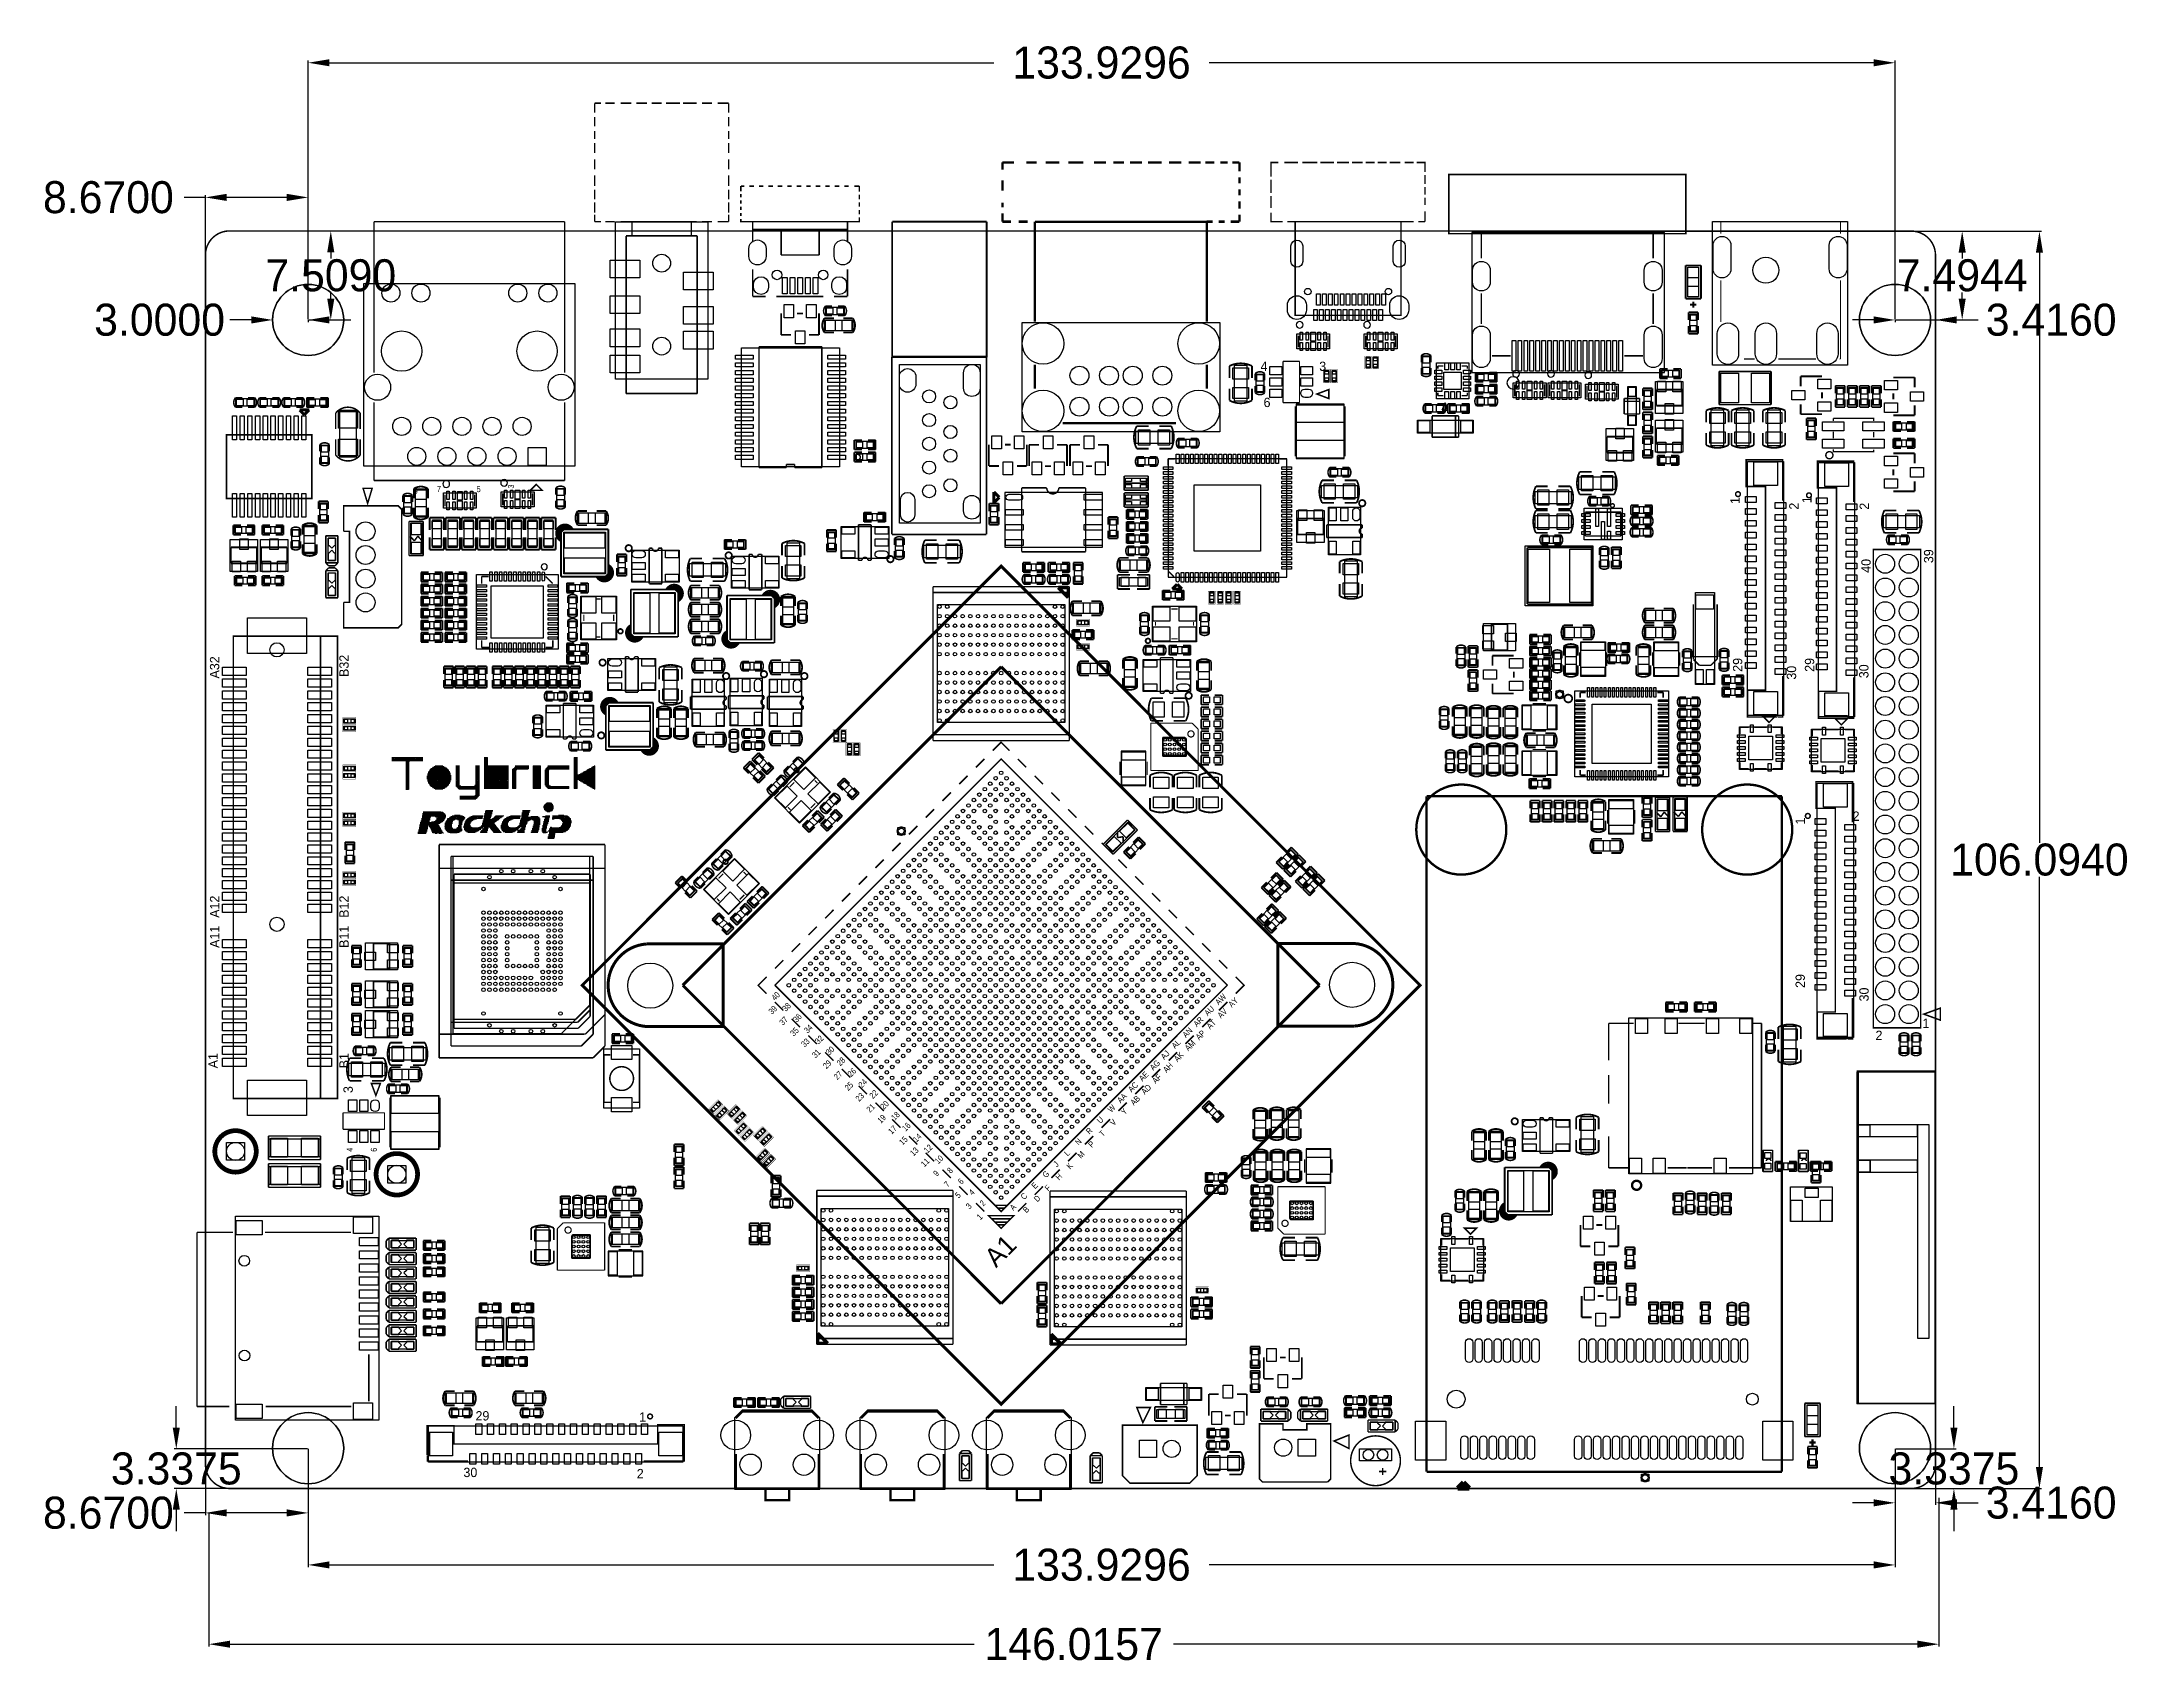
# Model space of a CAD drawing. Extents: x -22 to 154, y -114 to 23.
import ezdxf
from ezdxf.enums import TextEntityAlignment as Align

# ---------------------------------------------------------------- set-up
doc = ezdxf.new("R2010")
doc.units = 0
doc.header["$MEASUREMENT"] = 0
doc.layers.get('0').update_dxf_attribs({"linetype": 'CONTINUOUS'})
doc.layers.get('Defpoints').update_dxf_attribs({"linetype": 'CONTINUOUS'})
for name, color, linetype in [('BG_OUTLINE', 254, 'CONTINUOUS'), ('PG_ASSEMBLY_TOP', 111, 'CONTINUOUS'), ('PG_SILKSCREEN_TOP', 7, 'CONTINUOUS'), ('PIN_TOP', 3, 'CONTINUOUS')]:
    doc.layers.add(name, color=color, linetype=linetype)
doc.dimstyles.get("Standard").update_dxf_attribs({"dimtxt": 2.7, "dimasz": 1.8, "dimexe": 0.18, "dimexo": 0.0625, "dimgap": 0.09, "dimtad": 0, "dimtih": 1, "dimtoh": 1, "dimdec": 4, "dimzin": 0, "dimdsep": 46, "dimtxsty": 'STANDARD', "dimcen": 0.09, "dimclrt": 2, "dimadec": 0, "dimazin": 0, "dimtfac": 1, "dimtdec": 4, "dimtofl": 0, "dimtmove": 0, "dimatfit": 3, "dimfxl": 1, "dimtolj": 1, "dimtzin": 0, "dimarcsym": 0})

msp = doc.modelspace()

# ---------------------------------------------------------------- texts
at = {"layer": 'PG_SILKSCREEN_TOP'}
for s, p in [('4', (80.382364, -4.304792)), ('3', (85.335364, -4.304792)), ('6', (80.636364, -7.352792)), ('2', (130.3528, -42.2656)), ('1', (136.2456, -59.7408)), ('2', (132.2832, -60.7568)), ('29', (14.1224, -92.8624)), ('1', (27.94, -92.964)), ('30', (13.1064, -97.6376)), ('2', (27.7368, -97.7392))]:
    msp.add_text(s, height=0.7874, dxfattribs=at).set_placement(p)
at = {"layer": 'PG_SILKSCREEN_TOP', "width": 0.75}
for s, p in [('7', (10.8712, -14.5288)), ('5', (14.224, -14.5288)), ('9', (8.906764, -14.69517))]:
    msp.add_text(s, height=0.508, dxfattribs=at).set_placement(p)
for s, rotation, p in [('3', 90, (17.3736, -14.224)), ('AU', 45, (75.930506, -58.773822)), ('AW', 45, (76.849732, -57.854342)), ('AV', 45, (77.045566, -58.969402)), ('AY', 45, (77.964792, -58.050176)), ('AN', 45, (74.092054, -60.612274)), ('AR', 45, (75.01128, -59.693048)), ('AT', 45, (76.12634, -59.888882)), ('AL', 45, (73.172828, -61.5315)), ('AM', 45, (74.287888, -61.727334)), ('AP', 45, (75.207114, -60.808108)), ('AG', 45, (71.334376, -63.369952)), ('AJ', 45, (72.253602, -62.450726)), ('AH', 45, (72.449436, -63.565786)), ('AK', 45, (73.368662, -62.64656)), ('AC', 45, (69.495924, -65.208404)), ('AE', 45, (70.41515, -64.289178)), ('AD', 45, (70.610984, -65.403984)), ('AF', 45, (71.53021, -64.484758)), ('W', 45, (67.784726, -66.919602)), ('AA', 45, (68.576698, -66.12763)), ('Y', 45, (68.899532, -67.115436)), ('AB', 45, (69.691758, -66.32321)), ('R', 45, (65.946274, -68.758054)), ('U', 45, (66.8655, -67.838828)), ('T', 45, (67.06108, -68.953888)), ('V', 45, (67.980306, -68.034662)), ('4', 90, (3.767582, -70.18909)), ('6', 90, (5.799582, -70.18909)), ('L', 45, (64.107822, -70.596506)), ('N', 45, (65.027048, -69.67728)), ('M', 45, (65.222882, -70.79234)), ('P', 45, (66.141854, -69.873114)), ('G', 45, (62.269116, -72.435212)), ('J', 45, (63.188596, -71.515732)), ('H', 45, (63.38443, -72.630792)), ('K', 45, (64.303656, -71.711566)), ('C', 45, (60.430664, -74.273664)), ('E', 45, (61.34989, -73.354438)), ('D', 45, (61.545724, -74.469244)), ('F', 45, (62.46495, -73.550018)), ('A', 45, (59.511438, -75.192636)), ('B', 45, (60.626498, -75.38847))]:
    msp.add_text(s, height=0.508, rotation=rotation, dxfattribs=at).set_placement(p)
at = {"layer": 'PG_SILKSCREEN_TOP'}
for s, height, rotation, p in [('1', 0.7874, 90, (120.822466, -15.535148)), ('2', 0.7874, 90, (125.789436, -16.002)), ('1', 0.7874, 90, (126.881636, -15.4686)), ('2', 0.7874, 90, (131.727702, -16.013684)), ('40', 0.7874, 90, (131.8768, -21.336)), ('39', 0.7874, 90, (137.16, -20.5232)), ('A32', 0.7874, 90, (-7.501636, -30.254956)), ('B32', 0.7874, 90, (3.420364, -30.127956)), ('29', 0.7874, 90, (121.039636, -29.6926)), ('30', 0.7874, 90, (125.586236, -30.353)), ('29', 0.7874, 90, (127.110236, -29.6926)), ('30', 0.7874, 90, (131.690872, -30.231842)), ('1', 0.7874, 90, (126.322836, -42.5704)), ('A12', 0.7874, 90, (-7.501636, -50.447956)), ('B12', 0.7874, 90, (3.420364, -50.447956)), ('A11', 0.7874, 90, (-7.501636, -52.987956)), ('B11', 0.7874, 90, (3.420364, -52.987956)), ('29', 0.7874, 90, (126.322836, -56.3626)), ('30', 0.7874, 90, (131.707636, -57.5056)), ('A1', 0.7874, 90, (-7.628636, -63.147956)), ('B1', 0.7874, 90, (3.420364, -63.147956)), ('3', 0.7874, 90, (3.767582, -65.23609)), ('A1', 1.6002, 45, (58.06313, -80.037686))]:
    msp.add_text(s, height=height, rotation=rotation, dxfattribs=at).set_placement(p)
at = {"layer": 'PG_SILKSCREEN_TOP', "width": 0.75}
for s, p in [('39', (39.387272, -58.401712)), ('40', (39.634668, -57.234836)), ('38', (40.553894, -58.154062)), ('37', (40.306498, -59.320938)), ('35', (41.225724, -60.240164)), ('36', (41.47312, -59.073288)), ('34', (42.392346, -59.992514)), ('33', (42.14495, -61.15939)), ('31', (43.064176, -62.078616)), ('32', (43.311572, -60.91174)), ('30', (44.230798, -61.830966)), ('29', (43.983402, -62.997842)), ('27', (44.902882, -63.917068)), ('28', (45.150278, -62.750446)), ('26', (46.069504, -63.669672)), ('25', (45.822108, -64.836294)), ('24', (46.98873, -64.588898)), ('22', (47.907956, -65.508124)), ('23', (46.741334, -65.75552)), ('21', (47.660306, -66.674746)), ('20', (48.827182, -66.42735)), ('18', (49.746408, -67.346576)), ('19', (48.579532, -67.593972)), ('17', (49.498758, -68.513198)), ('16', (50.665634, -68.265802)), ('14', (51.58486, -69.185028)), ('15', (50.417984, -69.432424)), ('13', (51.33721, -70.35165)), ('12', (52.504086, -70.104254)), ('11', (52.256436, -71.270876)), ('9', (53.175916, -72.190356)), ('10', (53.423312, -71.02348)), ('8', (54.342538, -71.942706)), ('7', (54.095142, -73.109582)), ('5', (55.014368, -74.028808)), ('6', (55.261764, -72.861932)), ('4', (56.18099, -73.781158)), ('3', (55.933594, -74.948034)), ('1', (56.85282, -75.86726)), ('2', (57.100216, -74.700384))]:
    msp.add_text(s, height=0.508, rotation=45, dxfattribs=at).set_placement(p, align=Align.CENTER)

# ---------------------------------------------------------------- blocks, each defined once
blk = doc.blocks.new('*D8')
at = {"color": 0, "linetype": 'Continuous', "lineweight": -2}
for p, q in [((0, 0.06), (0, 21.88)), ((1.8, 21.7), (57.87, 21.7)), ((132.13, 21.7), (76.05, 21.7)), ((133.93, 0.06), (133.93, 21.88))]:
    blk.add_line(p, q, dxfattribs=at)
at = {"color": 0, "linetype": 'Continuous'}
for points in [[(1.8, 22), (1.8, 21.4), (0, 21.7)], [(132.13, 22), (132.13, 21.4), (133.93, 21.7)]]:
    blk.add_solid(points, dxfattribs=at)
at = {"layer": 'Defpoints', "color": 0, "linetype": 'Continuous'}
for p in [(133.93, 21.7), (0, 0), (133.93, 0)]:
    blk.add_point(p, dxfattribs=at)
at = {"color": 2, "linetype": 'Continuous', "insert": (66.96, 21.7), "char_height": 2.7, "attachment_point": 5}
blk.add_mtext('\\A1;133.9296', dxfattribs=at)
blk = doc.blocks.new('*D9')
at = {"color": 0, "linetype": 'Continuous', "lineweight": -2}
for p, q in [((-8.67, 10.34), (-10.47, 10.34)), ((-8.67, 0.12), (-8.67, 10.52)), ((-1.8, 10.34), (-6.87, 10.34)), ((0, 0.12), (0, 10.52))]:
    blk.add_line(p, q, dxfattribs=at)
at = {"color": 0, "linetype": 'Continuous'}
for points in [[(-6.87, 10.64), (-6.87, 10.04), (-8.67, 10.34)], [(-1.8, 10.64), (-1.8, 10.04), (0, 10.34)]]:
    blk.add_solid(points, dxfattribs=at)
at = {"layer": 'Defpoints', "color": 0, "linetype": 'Continuous'}
for p in [(-8.67, 10.34), (-8.67, 0.06), (0, 0.06)]:
    blk.add_point(p, dxfattribs=at)
at = {"color": 2, "linetype": 'Continuous', "insert": (-16.86, 10.34), "char_height": 2.7, "attachment_point": 5}
blk.add_mtext('\\A1;8.6700', dxfattribs=at)
blk = doc.blocks.new('*D10')
at = {"color": 0, "linetype": 'Continuous', "lineweight": -2}
for p, q in [((-4.799994, 0), (-6.599994, 0)), ((-2.999994, 0.0625), (-2.999994, 0.18)), ((0, 0), (0, -0.18)), ((1.8, 0), (3.6, 0))]:
    blk.add_line(p, q, dxfattribs=at)
at = {"color": 0, "linetype": 'Continuous'}
for points in [[(-4.799994, 0.3), (-4.799994, -0.3), (-2.999994, 0)], [(1.8, 0.3), (1.8, -0.3), (0, 0)]]:
    blk.add_solid(points, dxfattribs=at)
at = {"layer": 'Defpoints', "color": 0, "linetype": 'Continuous'}
for p in [(-2.999994, 0), (-2.999994, 0), (0, 0.0625)]:
    blk.add_point(p, dxfattribs=at)
at = {"color": 2, "linetype": 'Continuous', "insert": (-12.539994, 0), "char_height": 2.7, "attachment_point": 5}
blk.add_mtext('\\A1;3.0000', dxfattribs=at)
blk = doc.blocks.new('*D11')
at = {"color": 0, "linetype": 'Continuous', "lineweight": -2}
for p, q in [((132.129628, 0), (130.329628, 0)), ((133.929628, 0), (133.929628, -0.18)), ((137.345674, 0), (137.345674, -0.18)), ((139.145674, 0), (140.945674, 0))]:
    blk.add_line(p, q, dxfattribs=at)
at = {"color": 0, "linetype": 'Continuous'}
for points in [[(132.129628, 0.3), (132.129628, -0.3), (133.929628, 0)], [(139.145674, 0.3), (139.145674, -0.3), (137.345674, 0)]]:
    blk.add_solid(points, dxfattribs=at)
at = {"layer": 'Defpoints', "color": 0, "linetype": 'Continuous'}
for p in [(133.929628, 0.0625), (137.345674, 0.0625), (137.345674, 0)]:
    blk.add_point(p, dxfattribs=at)
at = {"color": 2, "linetype": 'Continuous', "insert": (147.110674, 0), "char_height": 2.7, "attachment_point": 5}
blk.add_mtext('\\A1;3.4160', dxfattribs=at)
blk = doc.blocks.new('*D12')
at = {"color": 0, "linetype": 'Continuous', "lineweight": -2}
for p, q in [((0.06, 7.51), (2.09, 7.51)), ((1.91, 5.71), (1.91, 5.19)), ((1.91, 1.8), (1.91, 2.31)), ((0.06, 0), (2.09, 0))]:
    blk.add_line(p, q, dxfattribs=at)
at = {"color": 0, "linetype": 'Continuous'}
for points in [[(1.61, 5.71), (2.21, 5.71), (1.91, 7.51)], [(1.61, 1.8), (2.21, 1.8), (1.91, 0)]]:
    blk.add_solid(points, dxfattribs=at)
at = {"layer": 'Defpoints', "color": 0, "linetype": 'Continuous'}
for p in [(0, 7.51), (1.91, 7.51), (0, 0)]:
    blk.add_point(p, dxfattribs=at)
at = {"color": 2, "linetype": 'Continuous', "insert": (1.91, 3.75), "char_height": 2.7, "attachment_point": 5}
blk.add_mtext('\\A1;7.5090', dxfattribs=at)
blk = doc.blocks.new('*D13')
at = {"color": 0, "linetype": 'Continuous', "lineweight": -2}
for p, q in [((133.99, 7.49), (139.78, 7.49)), ((139.6, 5.69), (139.6, 5.19)), ((139.6, 1.8), (139.6, 2.31)), ((133.99, 0), (139.78, 0))]:
    blk.add_line(p, q, dxfattribs=at)
at = {"color": 0, "linetype": 'Continuous'}
for points in [[(139.3, 5.69), (139.9, 5.69), (139.6, 7.49)], [(139.3, 1.8), (139.9, 1.8), (139.6, 0)]]:
    blk.add_solid(points, dxfattribs=at)
at = {"layer": 'Defpoints', "color": 0, "linetype": 'Continuous'}
for p in [(133.93, 7.49), (139.6, 7.49), (133.93, 0)]:
    blk.add_point(p, dxfattribs=at)
at = {"color": 2, "linetype": 'Continuous', "insert": (139.6, 3.75), "char_height": 2.7, "attachment_point": 5}
blk.add_mtext('\\A1;7.4944', dxfattribs=at)
blk = doc.blocks.new('*D14')
at = {"color": 0, "linetype": 'Continuous', "lineweight": -2}
for p, q in [((0, -95.26), (0, -105.23)), ((133.93, -95.26), (133.93, -105.23)), ((1.8, -105.05), (57.87, -105.05)), ((132.13, -105.05), (76.05, -105.05))]:
    blk.add_line(p, q, dxfattribs=at)
at = {"color": 0, "linetype": 'Continuous'}
for points in [[(1.8, -104.75), (1.8, -105.35), (0, -105.05)], [(132.13, -104.75), (132.13, -105.35), (133.93, -105.05)]]:
    blk.add_solid(points, dxfattribs=at)
at = {"layer": 'Defpoints', "color": 0, "linetype": 'Continuous'}
for p in [(0, -95.2), (133.93, -95.2), (133.93, -105.05)]:
    blk.add_point(p, dxfattribs=at)
at = {"color": 2, "linetype": 'Continuous', "insert": (66.96, -105.05), "char_height": 2.7, "attachment_point": 5}
blk.add_mtext('\\A1;133.9296', dxfattribs=at)
blk = doc.blocks.new('*D15')
at = {"color": 0, "linetype": 'Continuous', "lineweight": -2}
for p, q in [((138.9, -93.46), (138.9, -91.66)), ((133.99, -95.26), (139.08, -95.26)), ((133.99, -98.6), (139.08, -98.6)), ((138.9, -100.4), (138.9, -102.2))]:
    blk.add_line(p, q, dxfattribs=at)
at = {"color": 0, "linetype": 'Continuous'}
for points in [[(138.6, -93.46), (139.2, -93.46), (138.9, -95.26)], [(138.6, -100.4), (139.2, -100.4), (138.9, -98.6)]]:
    blk.add_solid(points, dxfattribs=at)
at = {"layer": 'Defpoints', "color": 0, "linetype": 'Continuous'}
for p in [(133.93, -95.26), (133.93, -98.6), (138.9, -98.6)]:
    blk.add_point(p, dxfattribs=at)
at = {"color": 2, "linetype": 'Continuous', "insert": (138.9, -96.93), "char_height": 2.7, "attachment_point": 5}
blk.add_mtext('\\A1;3.3375', dxfattribs=at)
blk = doc.blocks.new('*D16')
at = {"color": 0, "linetype": 'Continuous', "lineweight": -2}
for p, q in [((133.93, -95.32), (133.93, -99.99)), ((137.35, -95.32), (137.35, -99.99)), ((132.13, -99.81), (130.33, -99.81)), ((139.15, -99.81), (140.95, -99.81))]:
    blk.add_line(p, q, dxfattribs=at)
at = {"color": 0, "linetype": 'Continuous'}
for points in [[(132.13, -99.51), (132.13, -100.11), (133.93, -99.81)], [(139.15, -99.51), (139.15, -100.11), (137.35, -99.81)]]:
    blk.add_solid(points, dxfattribs=at)
at = {"layer": 'Defpoints', "color": 0, "linetype": 'Continuous'}
for p in [(133.93, -95.26), (137.35, -95.26), (137.35, -99.81)]:
    blk.add_point(p, dxfattribs=at)
at = {"color": 2, "linetype": 'Continuous', "insert": (147.11, -99.81), "char_height": 2.7, "attachment_point": 5}
blk.add_mtext('\\A1;3.4160', dxfattribs=at)
blk = doc.blocks.new('*D17')
at = {"color": 0, "linetype": 'Continuous', "lineweight": -2}
for p, q in [((-8.67, -95.32), (-8.67, -100.84)), ((0, -95.26), (0, -100.84)), ((-8.67, -100.66), (-10.47, -100.66)), ((-1.8, -100.66), (-6.87, -100.66))]:
    blk.add_line(p, q, dxfattribs=at)
at = {"color": 0, "linetype": 'Continuous'}
for points in [[(-6.87, -100.36), (-6.87, -100.96), (-8.67, -100.66)], [(-1.8, -100.36), (-1.8, -100.96), (0, -100.66)]]:
    blk.add_solid(points, dxfattribs=at)
at = {"layer": 'Defpoints', "color": 0, "linetype": 'Continuous'}
for p in [(-8.67, -95.26), (0, -95.2), (-8.67, -100.66)]:
    blk.add_point(p, dxfattribs=at)
at = {"color": 2, "linetype": 'Continuous', "insert": (-16.86, -100.66), "char_height": 2.7, "attachment_point": 5}
blk.add_mtext('\\A1;8.6700', dxfattribs=at)
blk = doc.blocks.new('*D18')
at = {"color": 0, "linetype": 'Continuous', "lineweight": -2}
for p, q in [((-11.13, -93.46), (-11.13, -91.66)), ((-0.06, -95.26), (-11.31, -95.26)), ((-0.06, -98.6), (-11.31, -98.6)), ((-11.13, -100.4), (-11.13, -102.2))]:
    blk.add_line(p, q, dxfattribs=at)
at = {"color": 0, "linetype": 'Continuous'}
for points in [[(-11.43, -93.46), (-10.83, -93.46), (-11.13, -95.26)], [(-11.43, -100.4), (-10.83, -100.4), (-11.13, -98.6)]]:
    blk.add_solid(points, dxfattribs=at)
at = {"layer": 'Defpoints', "color": 0, "linetype": 'Continuous'}
for p in [(0, -95.26), (-11.13, -98.6), (0, -98.6)]:
    blk.add_point(p, dxfattribs=at)
at = {"color": 2, "linetype": 'Continuous', "insert": (-11.13, -96.93), "char_height": 2.7, "attachment_point": 5}
blk.add_mtext('\\A1;3.3375', dxfattribs=at)
blk = doc.blocks.new('*D19')
at = {"color": 0, "linetype": 'Continuous', "lineweight": -2}
for p, q in [((137.62, -99.38), (137.62, -111.92)), ((-8.39, -100.69), (-8.39, -111.92)), ((-6.59, -111.74), (56.2, -111.74)), ((135.82, -111.74), (73.03, -111.74))]:
    blk.add_line(p, q, dxfattribs=at)
at = {"color": 0, "linetype": 'Continuous'}
for points in [[(-6.59, -111.44), (-6.59, -112.04), (-8.39, -111.74)], [(135.82, -111.44), (135.82, -112.04), (137.62, -111.74)]]:
    blk.add_solid(points, dxfattribs=at)
at = {"layer": 'Defpoints', "color": 0, "linetype": 'Continuous'}
for p in [(137.62, -99.32), (-8.39, -100.62), (137.62, -111.74)]:
    blk.add_point(p, dxfattribs=at)
at = {"color": 2, "linetype": 'Continuous', "insert": (64.61, -111.74), "char_height": 2.7, "attachment_point": 5}
blk.add_mtext('\\A1;146.0157', dxfattribs=at)
blk = doc.blocks.new('*D20')
at = {"color": 0, "linetype": 'Continuous', "lineweight": -2}
for p, q in [((135.38, 7.49), (146.3, 7.49)), ((146.12, 5.69), (146.12, -44.11)), ((146.12, -96.8), (146.12, -46.99)), ((135.38, -98.6), (146.3, -98.6))]:
    blk.add_line(p, q, dxfattribs=at)
at = {"color": 0, "linetype": 'Continuous'}
for points in [[(145.82, 5.69), (146.42, 5.69), (146.12, 7.49)], [(145.82, -96.8), (146.42, -96.8), (146.12, -98.6)]]:
    blk.add_solid(points, dxfattribs=at)
at = {"layer": 'Defpoints', "color": 0, "linetype": 'Continuous'}
for p in [(135.31, 7.49), (135.31, -98.6), (146.12, -98.6)]:
    blk.add_point(p, dxfattribs=at)
at = {"color": 2, "linetype": 'Continuous', "insert": (146.12, -45.55), "char_height": 2.7, "attachment_point": 5}
blk.add_mtext('\\A1;106.0940', dxfattribs=at)

# ---------------------------------------------------------------- dimensions: what is measured, and where the dimension line sits
at = {"linetype": 'Continuous'}
for base, p1, p2, picture, middle in [((133.929628, 21.698694), (0, 0), (133.929628, 0), '*D8', (66.964814, 21.698694)), ((-8.670036, 10.344544), (0, 0.0625), (-8.670036, 0.0625), '*D9', (-16.860036, 10.344544)), ((-2.999994, 0), (0, 0.0625), (-2.999994, 0), '*D10', (-12.539994, 0)), ((137.345674, 0), (133.929628, 0.0625), (137.345674, 0.0625), '*D11', (147.110674, 0)), ((-8.670036, -100.655342), (0, -95.199708), (-8.670036, -95.262208), '*D17', (-16.860036, -100.655342)), ((133.929628, -105.048239), (0, -95.199708), (133.929628, -95.199708), '*D14', (66.964814, -105.048239)), ((137.345674, -99.805742), (133.929628, -95.262208), (137.345674, -95.262208), '*D16', (147.110674, -99.805742)), ((137.620885, -111.741497), (-8.394825, -100.623451), (137.620885, -99.317906), '*D19', (64.61303, -111.741497))]:
    dim = msp.add_linear_dim(base=base, p1=p1, p2=p2, dimstyle='Standard', dxfattribs=at)
    dim.commit()
    dim.dimension.update_dxf_attribs({"geometry": picture, "text_midpoint": middle})
for base, p1, p2, picture, middle in [((1.906353, 7.509039), (0, 0), (0, 7.509039), '*D12', (1.906353, 3.75452)), ((139.598796, 7.494421), (133.929628, 0), (133.929628, 7.494421), '*D13', (139.598796, 3.747211)), ((146.115119, -98.599752), (135.313928, 7.49427), (135.313676, -98.599752), '*D20', (146.115119, -45.552741)), ((-11.129877, -98.599752), (0, -95.262208), (0, -98.599752), '*D18', (-11.129877, -96.93098)), ((138.899132, -98.599752), (133.929628, -95.262208), (133.929628, -98.599752), '*D15', (138.899132, -96.93098))]:
    dim = msp.add_linear_dim(base=base, p1=p1, p2=p2, angle=90, dimstyle='Standard', dxfattribs=at)
    dim.commit()
    dim.dimension.update_dxf_attribs({"geometry": picture, "text_midpoint": middle})

# ---------------------------------------------------------------- linework, layer by layer
at = {"layer": 'BG_OUTLINE', "const_width": 0.127}
msp.add_lwpolyline([(-6.637782, 7.509764), (135.313928, 7.49427, -0.414174), (137.345674, 5.46227), (137.345674, -96.567752, -0.414214), (135.313674, -98.599752), (-6.638036, -98.599752, -0.414214), (-8.670036, -96.567752), (-8.670036, 5.477764, -0.414253), (-6.637782, 7.509764)], format="xyb", dxfattribs=at)
at = {"layer": 'PG_ASSEMBLY_TOP'}
for points in [[(25.936448, 8.289798), (33.73628, 8.289798), (33.73628, -5.01015), (25.936448, -5.01015)], [(98.213164, -4.423156), (114.469164, -4.423156), (114.469164, 7.387844), (98.213164, 7.387844)], [(118.528846, 8.297418), (129.928874, 8.297418), (129.928874, -3.802634), (118.528846, -3.802634)], [(117.357652, 1.94691), (116.457476, 1.94691), (116.457476, 4.446778), (117.357652, 4.446778)], [(4.710684, -12.332208), (4.710684, 3.081782), (22.500844, 3.081782), (22.500844, -12.332208)], [(43.692064, 0.433324), (43.692064, 1.083564), (45.241464, 1.083564), (45.241464, 0.433324)], [(117.207284, -1.006856), (116.607844, -1.006856), (116.607844, 0.491744), (117.207284, 0.491744)], [(43.572684, -0.910336), (43.572684, -0.011176), (45.970444, -0.011176), (45.970444, -0.910336)], [(76.938886, -0.215392), (76.938886, -9.445244), (60.249054, -9.445244), (60.249054, -0.215392)], [(83.439762, -2.4511), (83.439762, -1.17602), (86.214966, -1.17602), (86.214966, -2.4511)], [(89.129362, -2.4511), (89.129362, -1.17602), (91.904566, -1.17602), (91.904566, -2.4511)], [(44.832524, -12.394438), (36.582604, -12.394438), (36.582604, -2.344674), (44.832524, -2.344674)], [(89.637616, -4.06654), (89.287096, -4.06654), (89.287096, -3.11658), (89.637616, -3.11658)], [(90.247216, -4.06654), (89.896696, -4.06654), (89.896696, -3.11658), (90.247216, -3.11658)], [(94.677484, -4.588256), (94.027244, -4.588256), (94.027244, -3.038856), (94.677484, -3.038856)], [(56.715914, -17.155414), (49.896014, -17.155414), (49.896014, -3.75539), (56.715914, -3.75539)], [(78.180946, -3.81254), (79.230982, -3.81254), (79.230982, -6.862572), (78.180946, -6.862572)], [(80.006444, -4.562856), (80.656684, -4.562856), (80.656684, -6.112256), (80.006444, -6.112256)], [(86.137496, -5.20954), (85.786976, -5.20954), (85.786976, -4.25958), (86.137496, -4.25958)], [(86.772496, -5.20954), (86.421976, -5.20954), (86.421976, -4.25958), (86.772496, -4.25958)], [(97.94748, -6.644386), (95.227648, -6.644386), (95.227648, -3.624326), (97.94748, -3.624326)], [(100.181664, -4.529836), (100.181664, -5.129276), (98.683064, -5.129276), (98.683064, -4.529836)], [(116.025676, -5.206746), (116.025676, -7.906766), (113.725452, -7.906766), (113.725452, -5.206746)], [(115.726464, -4.225036), (115.726464, -4.824476), (114.227864, -4.824476), (114.227864, -4.225036)], [(119.117364, -7.140956), (123.435364, -7.140956), (123.435364, -4.346956), (119.117364, -4.346956)], [(-6.091936, -7.288276), (-6.091936, -6.638036), (-4.542536, -6.638036), (-4.542536, -7.288276)], [(-2.510536, -6.638036), (-2.510536, -7.288276), (-4.059936, -7.288276), (-4.059936, -6.638036)], [(-0.478536, -6.638036), (-0.478536, -7.288276), (-2.027936, -7.288276), (-2.027936, -6.638036)], [(1.528064, -6.663436), (1.528064, -7.262876), (0.029464, -7.262876), (0.029464, -6.663436)], [(98.657664, -7.186676), (98.657664, -6.536436), (100.207064, -6.536436), (100.207064, -7.186676)], [(100.181664, -5.545836), (100.181664, -6.145276), (98.683064, -6.145276), (98.683064, -5.545836)], [(101.702362, -6.584696), (101.702362, -5.309616), (104.477566, -5.309616), (104.477566, -6.584696)], [(104.648762, -6.584696), (104.648762, -5.309616), (107.423966, -5.309616), (107.423966, -6.584696)], [(107.798362, -6.686296), (107.798362, -5.411216), (110.573566, -5.411216), (110.573566, -6.686296)], [(112.075976, -8.91794), (111.375952, -8.91794), (111.375952, -5.617972), (112.075976, -5.617972)], [(112.747044, -5.909056), (113.346484, -5.909056), (113.346484, -7.407656), (112.747044, -7.407656)], [(129.003044, -5.705856), (129.602484, -5.705856), (129.602484, -7.204456), (129.003044, -7.204456)], [(130.618484, -7.204456), (130.019044, -7.204456), (130.019044, -5.705856), (130.618484, -5.705856)], [(131.035044, -5.705856), (131.634484, -5.705856), (131.634484, -7.204456), (131.035044, -7.204456)], [(132.650484, -7.204456), (132.051044, -7.204456), (132.051044, -5.705856), (132.650484, -5.705856)], [(2.684526, -7.624318), (4.054602, -7.624318), (4.054602, -11.585194), (2.684526, -11.585194)], [(83.379564, -7.115556), (83.379564, -11.687556), (87.443564, -11.687556), (87.443564, -7.115556)], [(93.627956, -9.545066), (93.627956, -8.445246), (98.327972, -8.445246), (98.327972, -9.545066)], [(95.838264, -7.146036), (95.838264, -7.796276), (94.288864, -7.796276), (94.288864, -7.146036)], [(96.346264, -7.770876), (96.346264, -7.171436), (97.844864, -7.171436), (97.844864, -7.770876)], [(112.747044, -7.941056), (113.346484, -7.941056), (113.346484, -9.439656), (112.747044, -9.439656)], [(113.725452, -11.157966), (113.725452, -8.457946), (116.025676, -8.457946), (116.025676, -11.157966)], [(118.414546, -7.57174), (119.464582, -7.57174), (119.464582, -10.621772), (118.414546, -10.621772)], [(121.598182, -10.621772), (120.548146, -10.621772), (120.548146, -7.57174), (121.598182, -7.57174)], [(123.189746, -7.57174), (124.239782, -7.57174), (124.239782, -10.621772), (123.189746, -10.621772)], [(126.564644, -8.449056), (127.164084, -8.449056), (127.164084, -9.947656), (126.564644, -9.947656)], [(135.436864, -8.695436), (135.436864, -9.294876), (133.938264, -9.294876), (133.938264, -8.695436)], [(1.063244, -10.557256), (1.713484, -10.557256), (1.713484, -12.106656), (1.063244, -12.106656)], [(47.7393, -10.24128), (47.7393, -10.84072), (46.2407, -10.84072), (46.2407, -10.24128)], [(72.91578, -9.384538), (72.91578, -10.434574), (69.865748, -10.434574), (69.865748, -9.384538)], [(73.460864, -10.717276), (73.460864, -10.067036), (75.010264, -10.067036), (75.010264, -10.717276)], [(109.559852, -11.869166), (109.559852, -9.169146), (111.860076, -9.169146), (111.860076, -11.869166)], [(113.346484, -11.471656), (112.747044, -11.471656), (112.747044, -9.973056), (113.346484, -9.973056)], [(135.436864, -10.117836), (135.436864, -10.717276), (133.938264, -10.717276), (133.938264, -10.117836)], [(47.7393, -11.25728), (47.7393, -11.85672), (46.2407, -11.85672), (46.2407, -11.25728)], [(71.555864, -11.616436), (71.555864, -12.266676), (70.006464, -12.266676), (70.006464, -11.616436)], [(114.024664, -12.139676), (114.024664, -11.540236), (115.523264, -11.540236), (115.523264, -12.139676)], [(121.478548, -11.93546), (124.52858, -11.93546), (124.52858, -33.385252), (121.478548, -33.385252)], [(127.472948, -12.03706), (130.52298, -12.03706), (130.52298, -33.486852), (127.472948, -33.486852)], [(68.991734, -14.195298), (68.991734, -13.345414), (70.741794, -13.345414), (70.741794, -14.195298)], [(88.56218, -13.956538), (88.56218, -15.006574), (85.512148, -15.006574), (85.512148, -13.956538)], [(87.811864, -12.530836), (87.811864, -13.181076), (86.262464, -13.181076), (86.262464, -12.530836)], [(107.254548, -14.295374), (107.254548, -13.245338), (110.30458, -13.245338), (110.30458, -14.295374)], [(1.586484, -16.958056), (0.987044, -16.958056), (0.987044, -15.459456), (1.586484, -15.459456)], [(8.723884, -16.373856), (8.073644, -16.373856), (8.073644, -14.824456), (8.723884, -14.824456)], [(9.962134, -16.644874), (9.062974, -16.644874), (9.062974, -14.247114), (9.962134, -14.247114)], [(11.413998, -15.87754), (11.413998, -14.60246), (14.189202, -14.60246), (14.189202, -15.87754)], [(16.290798, -15.77594), (16.290798, -14.50086), (19.066002, -14.50086), (19.066002, -15.77594)], [(20.976844, -14.214856), (21.627084, -14.214856), (21.627084, -15.764256), (20.976844, -15.764256)], [(57.578244, -15.637256), (58.177684, -15.637256), (58.177684, -17.135856), (57.578244, -17.135856)], [(58.797444, -19.172174), (67.041014, -19.172174), (67.041014, -14.562074), (58.797444, -14.562074)], [(68.991734, -15.617698), (68.991734, -14.767814), (70.741794, -14.767814), (70.741794, -15.617698)], [(86.109556, -15.812008), (88.809576, -15.812008), (88.809576, -19.812), (86.109556, -19.812)], [(103.546148, -15.514574), (103.546148, -14.464538), (106.59618, -14.464538), (106.59618, -15.514574)], [(108.182664, -15.619476), (108.182664, -14.969236), (109.732064, -14.969236), (109.732064, -15.619476)], [(111.789464, -16.33093), (111.789464, -15.73149), (113.288064, -15.73149), (113.288064, -16.33093)], [(-6.168136, -18.032476), (-6.168136, -17.433036), (-4.669536, -17.433036), (-4.669536, -18.032476)], [(-2.231136, -17.433036), (-2.231136, -18.032476), (-3.729736, -18.032476), (-3.729736, -17.433036)], [(-0.330454, -17.330674), (0.568706, -17.330674), (0.568706, -19.728434), (-0.330454, -19.728434)], [(8.659876, -17.111472), (9.560052, -17.111472), (9.560052, -19.77644), (8.659876, -19.77644)], [(11.233912, -19.21256), (10.484104, -19.21256), (10.484104, -16.862552), (11.233912, -16.862552)], [(12.58062, -19.21256), (11.830812, -19.21256), (11.830812, -16.862552), (12.58062, -16.862552)], [(13.927328, -19.21256), (13.17752, -19.21256), (13.17752, -16.862552), (13.927328, -16.862552)], [(15.274036, -19.21256), (14.524228, -19.21256), (14.524228, -16.862552), (15.274036, -16.862552)], [(16.620744, -19.21256), (15.870936, -19.21256), (15.870936, -16.862552), (16.620744, -16.862552)], [(17.967452, -19.21256), (17.217644, -19.21256), (17.217644, -16.862552), (17.967452, -16.862552)], [(19.31416, -19.21256), (18.564352, -19.21256), (18.564352, -16.862552), (19.31416, -16.862552)], [(20.660868, -19.21256), (19.91106, -19.21256), (19.91106, -16.862552), (20.660868, -16.862552)], [(22.744684, -17.166336), (22.744684, -16.267176), (25.142444, -16.267176), (25.142444, -17.166336)], [(48.995584, -17.433036), (48.995584, -20.133056), (44.995592, -20.133056), (44.995592, -17.433036)], [(48.560736, -16.340836), (48.560736, -16.940276), (47.062136, -16.940276), (47.062136, -16.340836)], [(67.636644, -16.780256), (68.236084, -16.780256), (68.236084, -18.278856), (67.636644, -18.278856)], [(70.717664, -16.112236), (70.717664, -16.711676), (69.219064, -16.711676), (69.219064, -16.112236)], [(70.717664, -17.128236), (70.717664, -17.727676), (69.219064, -17.727676), (69.219064, -17.128236)], [(85.748876, -16.077946), (85.748876, -18.777966), (83.448652, -18.777966), (83.448652, -16.077946)], [(103.546148, -17.546574), (103.546148, -16.496538), (106.59618, -16.496538), (106.59618, -17.546574)], [(107.691936, -18.546064), (107.691936, -15.895828), (110.891828, -15.895828), (110.891828, -18.546064)], [(111.764064, -17.29613), (111.764064, -16.64589), (113.313464, -16.64589), (113.313464, -17.29613)], [(111.764064, -18.23593), (111.764064, -17.58569), (113.313464, -17.58569), (113.313464, -18.23593)], [(132.959348, -17.546574), (132.959348, -16.496538), (136.00938, -16.496538), (136.00938, -17.546574)], [(-6.568948, -21.216366), (-6.568948, -18.516346), (-4.268724, -18.516346), (-4.268724, -21.216366)], [(-4.028948, -21.216366), (-4.028948, -18.516346), (-1.728724, -18.516346), (-1.728724, -21.216366)], [(-1.375156, -17.669256), (-0.724916, -17.669256), (-0.724916, -19.218656), (-1.375156, -19.218656)], [(2.315464, -20.310856), (1.680464, -20.310856), (1.680464, -18.405856), (2.315464, -18.405856)], [(25.084024, -17.913096), (25.084024, -21.413216), (21.583904, -21.413216), (21.583904, -17.913096)], [(35.284664, -19.251676), (35.284664, -18.652236), (36.783264, -18.652236), (36.783264, -19.251676)], [(41.469818, -21.845016), (40.419782, -21.845016), (40.419782, -18.794984), (41.469818, -18.794984)], [(44.466764, -19.376136), (43.867324, -19.376136), (43.867324, -17.877536), (44.466764, -17.877536)], [(50.219356, -20.024344), (49.569116, -20.024344), (49.569116, -18.474944), (50.219356, -18.474944)], [(51.97094, -20.066254), (51.97094, -19.016218), (55.020972, -19.016218), (55.020972, -20.066254)], [(70.74789, -19.15668), (70.74789, -19.80692), (69.19849, -19.80692), (69.19849, -19.15668)], [(70.717664, -18.144236), (70.717664, -18.743676), (69.219064, -18.743676), (69.219064, -18.144236)], [(102.708964, -24.133556), (102.708964, -19.053556), (108.423964, -19.053556), (108.423964, -24.133556)], [(104.144064, -18.870676), (104.144064, -18.220436), (105.693464, -18.220436), (105.693464, -18.870676)], [(109.064044, -20.844256), (109.064044, -19.294856), (109.714284, -19.294856), (109.714284, -20.844256)], [(110.105444, -20.818856), (110.105444, -19.320256), (110.704884, -19.320256), (110.704884, -20.818856)], [(133.404864, -18.870676), (133.404864, -18.220436), (134.954264, -18.220436), (134.954264, -18.870676)], [(23.132288, -56.137556), (58.487564, -91.492832), (93.84284, -56.137556), (58.487564, -20.78228)], [(26.767282, -21.430742), (26.167842, -21.430742), (26.167842, -19.932142), (26.767282, -19.932142)], [(27.306016, -22.114764), (27.306016, -19.414744), (31.306008, -19.414744), (31.306008, -22.114764)], [(32.172148, -21.610574), (32.172148, -20.560538), (35.22218, -20.560538), (35.22218, -21.610574)], [(35.738816, -22.622764), (35.738816, -19.922744), (39.738808, -19.922744), (39.738808, -22.622764)], [(61.980064, -20.571968), (61.980064, -21.171408), (60.481464, -21.171408), (60.481464, -20.571968)], [(64.113664, -20.571968), (64.113664, -21.171408), (62.615064, -21.171408), (62.615064, -20.571968)], [(65.289684, -22.128988), (64.690244, -22.128988), (64.690244, -20.630388), (65.289684, -20.630388)], [(70.862444, -20.229576), (70.862444, -21.128736), (68.464684, -21.128736), (68.464684, -20.229576)], [(87.485982, -20.318984), (88.536018, -20.318984), (88.536018, -23.369016), (87.485982, -23.369016)], [(-6.066536, -22.299676), (-6.066536, -21.700236), (-4.567936, -21.700236), (-4.567936, -22.299676)], [(-3.729736, -22.299676), (-3.729736, -21.700236), (-2.231136, -21.700236), (-2.231136, -22.299676)], [(1.680464, -21.352256), (2.315464, -21.352256), (2.315464, -23.257256), (1.680464, -23.257256)], [(11.180064, -21.395436), (11.180064, -21.994876), (9.681464, -21.994876), (9.681464, -21.395436)], [(11.180064, -22.411436), (11.180064, -23.010876), (9.681464, -23.010876), (9.681464, -22.411436)], [(11.713464, -21.994876), (11.713464, -21.395436), (13.212064, -21.395436), (13.212064, -21.994876)], [(11.713464, -23.010876), (11.713464, -22.411436), (13.212064, -22.411436), (13.212064, -23.010876)], [(21.094446, -21.491448), (21.094446, -27.791664), (14.194282, -27.791664), (14.194282, -21.491448)], [(23.473664, -22.309836), (23.473664, -22.909276), (21.975064, -22.909276), (21.975064, -22.309836)], [(32.295084, -23.465536), (32.295084, -22.566376), (34.692844, -22.566376), (34.692844, -23.465536)], [(62.005464, -21.562314), (62.005464, -22.212554), (60.456064, -22.212554), (60.456064, -21.562314)], [(64.139064, -21.562568), (64.139064, -22.212808), (62.589664, -22.212808), (62.589664, -21.562568)], [(68.48856, -22.47646), (68.48856, -21.726652), (70.838568, -21.726652), (70.838568, -22.47646)], [(11.180064, -23.427436), (11.180064, -24.026876), (9.681464, -24.026876), (9.681464, -23.427436)], [(11.180064, -24.443436), (11.180064, -25.042876), (9.681464, -25.042876), (9.681464, -24.443436)], [(11.713464, -24.026876), (11.713464, -23.427436), (13.212064, -23.427436), (13.212064, -24.026876)], [(11.713464, -25.042876), (11.713464, -24.443436), (13.212064, -24.443436), (13.212064, -25.042876)], [(22.643084, -24.908256), (21.992844, -24.908256), (21.992844, -23.358856), (22.643084, -23.358856)], [(26.027888, -26.999438), (23.02764, -26.999438), (23.02764, -23.299674), (26.027888, -23.299674)], [(30.976824, -26.493216), (27.476704, -26.493216), (27.476704, -22.993096), (30.976824, -22.993096)], [(32.295084, -24.887936), (32.295084, -23.988776), (34.692844, -23.988776), (34.692844, -24.887936)], [(39.104824, -27.001216), (35.604704, -27.001216), (35.604704, -23.501096), (39.104824, -23.501096)], [(40.953944, -25.738836), (40.054784, -25.738836), (40.054784, -23.341076), (40.953944, -23.341076)], [(42.048684, -25.416256), (41.398444, -25.416256), (41.398444, -23.866856), (42.048684, -23.866856)], [(53.112924, -24.023828), (63.862204, -24.023828), (63.862204, -33.975548), (53.112924, -33.975548)], [(64.50203, -24.775668), (64.50203, -23.876508), (66.89979, -23.876508), (66.89979, -24.775668)], [(71.268082, -27.15768), (71.268082, -24.157432), (74.967846, -24.157432), (74.967846, -27.15768)], [(72.267064, -23.518876), (72.267064, -22.919436), (73.765664, -22.919436), (73.765664, -23.518876)], [(76.442824, -23.897336), (76.092304, -23.897336), (76.092304, -22.947376), (76.442824, -22.947376)], [(77.154024, -23.897336), (76.803504, -23.897336), (76.803504, -22.947376), (77.154024, -22.947376)], [(77.865224, -23.897336), (77.514704, -23.897336), (77.514704, -22.947376), (77.865224, -22.947376)], [(78.576424, -23.897336), (78.225904, -23.897336), (78.225904, -22.947376), (78.576424, -22.947376)], [(112.813084, -25.395936), (112.813084, -24.496776), (115.210844, -24.496776), (115.210844, -25.395936)], [(117.082824, -30.748224), (117.082824, -22.998176), (118.68277, -22.998176), (118.68277, -30.748224)], [(11.180064, -25.459436), (11.180064, -26.058876), (9.681464, -26.058876), (9.681464, -25.459436)], [(11.713464, -26.058876), (11.713464, -25.459436), (13.212064, -25.459436), (13.212064, -26.058876)], [(21.992844, -25.390856), (22.643084, -25.390856), (22.643084, -26.940256), (21.992844, -26.940256)], [(32.295084, -26.310336), (32.295084, -25.411176), (34.692844, -25.411176), (34.692844, -26.310336)], [(64.64681, -26.861008), (64.64681, -26.261568), (66.14541, -26.261568), (66.14541, -26.861008)], [(64.921384, -25.720548), (64.921384, -25.370028), (65.871344, -25.370028), (65.871344, -25.720548)], [(70.903084, -26.432256), (70.252844, -26.432256), (70.252844, -24.882856), (70.903084, -24.882856)], [(75.332844, -24.882856), (75.983084, -24.882856), (75.983084, -26.432256), (75.332844, -26.432256)], [(99.199954, -27.925268), (99.199954, -25.625044), (101.899974, -25.625044), (101.899974, -27.925268)], [(105.955084, -26.818336), (105.955084, -25.919176), (108.352844, -25.919176), (108.352844, -26.818336)], [(112.813084, -26.818336), (112.813084, -25.919176), (115.210844, -25.919176), (115.210844, -26.818336)], [(11.180064, -26.475436), (11.180064, -27.074876), (9.681464, -27.074876), (9.681464, -26.475436)], [(11.713464, -27.074876), (11.713464, -26.475436), (13.212064, -26.475436), (13.212064, -27.074876)], [(21.975064, -27.989276), (21.975064, -27.389836), (23.473664, -27.389836), (23.473664, -27.989276)], [(32.617664, -27.405076), (32.617664, -26.754836), (34.167064, -26.754836), (34.167064, -27.405076)], [(64.921384, -27.752548), (64.921384, -27.402028), (65.871344, -27.402028), (65.871344, -27.752548)], [(72.216264, -28.192476), (70.666864, -28.192476), (70.666864, -27.542236), (72.216264, -27.542236)], [(74.324464, -28.167076), (72.825864, -28.167076), (72.825864, -27.567636), (74.324464, -27.567636)], [(97.623884, -27.626056), (97.623884, -29.175456), (96.973644, -29.175456), (96.973644, -27.626056)], [(98.015044, -29.150056), (98.015044, -27.651456), (98.614484, -27.651456), (98.614484, -29.150056)], [(103.255064, -27.252676), (103.255064, -26.653236), (104.753664, -26.653236), (104.753664, -27.252676)], [(103.255064, -28.235656), (103.255064, -27.636216), (104.753664, -27.636216), (104.753664, -28.235656)], [(105.101644, -29.581856), (105.101644, -28.032456), (105.751884, -28.032456), (105.751884, -29.581856)], [(106.120184, -29.929836), (106.120184, -27.532076), (107.019344, -27.532076), (107.019344, -29.929836)], [(107.407964, -30.077156), (107.407964, -27.156156), (109.490764, -27.156156), (109.490764, -30.077156)], [(111.3663, -27.33548), (111.3663, -27.93492), (109.8677, -27.93492), (109.8677, -27.33548)], [(112.241584, -29.929836), (112.241584, -27.532076), (113.140744, -27.532076), (113.140744, -29.929836)], [(113.580164, -30.077156), (113.580164, -27.156156), (115.662964, -27.156156), (115.662964, -30.077156)], [(116.074444, -29.480256), (116.074444, -27.930856), (116.724684, -27.930856), (116.724684, -29.480256)], [(119.173244, -29.454856), (119.173244, -27.905456), (119.823484, -27.905456), (119.823484, -29.454856)], [(12.150344, -30.877256), (11.550904, -30.877256), (11.550904, -29.378656), (12.150344, -29.378656)], [(13.092684, -30.877256), (12.493244, -30.877256), (12.493244, -29.378656), (13.092684, -29.378656)], [(14.035024, -30.877256), (13.435584, -30.877256), (13.435584, -29.378656), (14.035024, -29.378656)], [(14.977364, -30.877256), (14.377924, -30.877256), (14.377924, -29.378656), (14.977364, -29.378656)], [(16.252444, -30.877256), (15.653004, -30.877256), (15.653004, -29.378656), (16.252444, -29.378656)], [(16.595344, -29.378656), (17.194784, -29.378656), (17.194784, -30.877256), (16.595344, -30.877256)], [(18.137124, -30.877256), (17.537684, -30.877256), (17.537684, -29.378656), (18.137124, -29.378656)], [(19.079464, -30.877256), (18.480024, -30.877256), (18.480024, -29.378656), (19.079464, -29.378656)], [(19.422364, -29.378656), (20.021804, -29.378656), (20.021804, -30.877256), (19.422364, -30.877256)], [(20.964144, -30.877256), (20.364704, -30.877256), (20.364704, -29.378656), (20.964144, -29.378656)], [(21.307044, -29.378656), (21.906484, -29.378656), (21.906484, -30.877256), (21.307044, -30.877256)], [(23.473664, -28.304236), (23.473664, -28.903676), (21.975064, -28.903676), (21.975064, -28.304236)], [(22.848824, -30.877256), (22.249384, -30.877256), (22.249384, -29.378656), (22.848824, -29.378656)], [(25.303226, -31.256732), (25.303226, -28.556712), (29.303218, -28.556712), (29.303218, -31.256732)], [(30.056582, -29.259784), (31.106618, -29.259784), (31.106618, -32.309816), (30.056582, -32.309816)], [(34.97199, -28.713176), (34.97199, -29.612336), (32.57423, -29.612336), (32.57423, -28.713176)], [(38.231064, -28.888436), (38.231064, -29.538676), (36.681664, -29.538676), (36.681664, -28.888436)], [(41.500044, -28.865576), (41.500044, -29.764736), (39.102284, -29.764736), (39.102284, -28.865576)], [(65.111884, -29.855668), (65.111884, -28.956508), (67.509644, -28.956508), (67.509644, -29.855668)], [(69.808344, -31.021782), (68.909184, -31.021782), (68.909184, -28.624022), (69.808344, -28.624022)], [(74.471276, -31.350712), (70.471284, -31.350712), (70.471284, -28.650692), (74.471276, -28.650692)], [(76.056744, -31.199582), (75.157584, -31.199582), (75.157584, -28.801822), (76.056744, -28.801822)], [(98.015044, -31.182056), (98.015044, -29.683456), (98.614484, -29.683456), (98.614484, -31.182056)], [(103.255064, -29.203396), (103.255064, -28.603956), (104.753664, -28.603956), (104.753664, -29.203396)], [(103.255064, -30.145736), (103.255064, -29.546296), (104.753664, -29.546296), (104.753664, -30.145736)], [(111.357664, -28.278836), (111.357664, -28.929076), (109.808264, -28.929076), (109.808264, -28.278836)], [(21.670264, -31.428436), (21.670264, -32.078676), (20.120864, -32.078676), (20.120864, -31.428436)], [(23.778464, -31.453836), (23.778464, -32.053276), (22.279864, -32.053276), (22.279864, -31.453836)], [(32.4231, -30.298644), (35.12312, -30.298644), (35.12312, -34.298636), (32.4231, -34.298636)], [(35.614356, -30.239208), (38.314376, -30.239208), (38.314376, -34.2392), (35.614356, -34.2392)], [(38.9255, -30.298644), (41.62552, -30.298644), (41.62552, -34.298636), (38.9255, -34.298636)], [(103.255064, -31.088076), (103.255064, -30.488636), (104.753664, -30.488636), (104.753664, -31.088076)], [(103.255064, -32.002476), (103.255064, -31.403036), (104.753664, -31.403036), (104.753664, -32.002476)], [(105.32999, -31.90113), (105.32999, -31.301182), (105.929938, -31.301182), (105.929938, -31.90113)], [(106.91241, -38.553644), (106.91241, -31.303468), (114.812318, -31.303468), (114.812318, -38.553644)], [(119.4943, -30.67812), (119.4943, -30.07868), (120.9929, -30.07868), (120.9929, -30.67812)], [(119.4943, -31.69412), (119.4943, -31.09468), (120.9929, -31.09468), (120.9929, -31.69412)], [(24.077676, -32.511492), (24.077676, -35.211512), (20.077684, -35.211512), (20.077684, -32.511492)], [(25.372314, -36.041584), (25.372314, -32.541464), (28.872434, -32.541464), (28.872434, -36.041584)], [(30.489144, -35.187636), (29.589984, -35.187636), (29.589984, -32.789876), (30.489144, -32.789876)], [(31.911544, -35.187636), (31.012384, -35.187636), (31.012384, -32.789876), (31.911544, -32.789876)], [(95.551244, -32.807656), (96.201484, -32.807656), (96.201484, -34.357056), (95.551244, -34.357056)], [(96.747584, -32.688276), (97.646744, -32.688276), (97.646744, -35.086036), (96.747584, -35.086036)], [(98.169984, -32.688276), (99.069144, -32.688276), (99.069144, -35.086036), (98.169984, -35.086036)], [(99.592384, -35.136836), (99.592384, -32.739076), (100.491544, -32.739076), (100.491544, -35.136836)], [(101.014784, -35.136836), (101.014784, -32.739076), (101.913944, -32.739076), (101.913944, -35.136836)], [(102.454964, -34.572956), (102.454964, -32.490156), (105.375964, -32.490156), (105.375964, -34.572956)], [(115.751864, -32.551116), (115.751864, -31.900876), (117.301264, -31.900876), (117.301264, -32.551116)], [(115.751864, -33.506156), (115.751864, -32.855916), (117.301264, -32.855916), (117.301264, -33.506156)], [(3.946144, -33.66008), (3.946144, -34.0106), (2.996184, -34.0106), (2.996184, -33.66008)], [(3.946144, -34.26968), (3.946144, -34.6202), (2.996184, -34.6202), (2.996184, -34.26968)], [(19.696684, -35.068256), (19.046444, -35.068256), (19.046444, -33.518856), (19.696684, -33.518856)], [(35.099244, -34.961576), (35.099244, -35.860736), (32.701484, -35.860736), (32.701484, -34.961576)], [(35.607244, -34.738056), (36.257484, -34.738056), (36.257484, -36.287456), (35.607244, -36.287456)], [(38.332664, -34.578036), (38.332664, -35.228276), (36.783264, -35.228276), (36.783264, -34.578036)], [(41.500044, -34.859976), (41.500044, -35.759136), (39.102284, -35.759136), (39.102284, -34.859976)], [(44.743624, -35.581336), (44.393104, -35.581336), (44.393104, -34.631376), (44.743624, -34.631376)], [(45.353224, -35.581336), (45.002704, -35.581336), (45.002704, -34.631376), (45.353224, -34.631376)], [(102.805484, -35.911536), (102.805484, -35.012376), (105.203244, -35.012376), (105.203244, -35.911536)], [(115.751864, -34.461196), (115.751864, -33.810956), (117.301264, -33.810956), (117.301264, -34.461196)], [(115.751864, -35.416236), (115.751864, -34.765996), (117.301264, -34.765996), (117.301264, -35.416236)], [(120.797066, -37.922454), (120.797066, -34.322258), (124.397262, -34.322258), (124.397262, -37.922454)], [(126.893066, -38.125654), (126.893066, -34.525458), (130.493262, -34.525458), (130.493262, -38.125654)], [(23.7363, -35.64128), (23.7363, -36.29152), (22.1869, -36.29152), (22.1869, -35.64128)], [(38.332664, -35.594036), (38.332664, -36.244276), (36.783264, -36.244276), (36.783264, -35.594036)], [(37.629084, -37.125148), (38.05301, -36.701222), (39.112698, -37.76091), (38.688772, -38.184836)], [(40.694356, -38.525704), (40.234616, -38.065964), (41.330118, -36.970208), (41.789858, -37.430202)], [(45.861224, -36.698936), (45.510704, -36.698936), (45.510704, -35.748976), (45.861224, -35.748976)], [(46.470824, -36.698936), (46.120304, -36.698936), (46.120304, -35.748976), (46.470824, -35.748976)], [(68.622164, -36.376356), (68.622164, -39.297356), (70.704964, -39.297356), (70.704964, -36.376356)], [(72.173084, -35.275774), (74.062844, -35.275774), (74.062844, -36.765738), (72.173084, -36.765738)], [(96.709484, -38.014656), (96.059244, -38.014656), (96.059244, -36.465256), (96.709484, -36.465256)], [(97.725484, -38.014656), (97.075244, -38.014656), (97.075244, -36.465256), (97.725484, -36.465256)], [(99.069144, -38.337236), (98.169984, -38.337236), (98.169984, -35.939476), (99.069144, -35.939476)], [(99.592384, -38.286436), (99.592384, -35.888676), (100.491544, -35.888676), (100.491544, -38.286436)], [(101.014784, -38.286436), (101.014784, -35.888676), (101.913944, -35.888676), (101.913944, -38.286436)], [(102.454964, -38.433756), (102.454964, -36.350956), (105.375964, -36.350956), (105.375964, -38.433756)], [(115.751864, -36.371276), (115.751864, -35.721036), (117.301264, -35.721036), (117.301264, -36.371276)], [(115.751864, -37.326316), (115.751864, -36.676076), (117.301264, -36.676076), (117.301264, -37.326316)], [(3.946144, -37.660072), (3.946144, -38.010592), (2.996184, -38.010592), (2.996184, -37.660072)], [(3.946144, -38.269672), (3.946144, -38.620192), (2.996184, -38.620192), (2.996184, -38.269672)], [(38.401244, -38.472364), (37.977318, -38.89629), (36.91763, -37.836602), (37.341556, -37.412676)], [(39.907972, -38.494208), (40.367712, -38.953948), (39.27221, -40.049704), (38.81247, -39.58971)], [(41.97096, -37.715952), (44.092368, -39.83736), (41.476422, -42.45356), (39.35476, -40.332152)], [(115.751864, -38.281356), (115.751864, -37.631116), (117.301264, -37.631116), (117.301264, -38.281356)], [(115.751864, -39.236396), (115.751864, -38.586156), (117.301264, -38.586156), (117.301264, -39.236396)], [(43.742356, -41.573704), (43.282616, -41.113964), (44.378118, -40.018208), (44.837858, -40.478202)], [(46.326044, -39.894764), (45.902118, -40.31869), (44.84243, -39.259002), (45.266356, -38.835076)], [(103.204264, -39.419276), (103.204264, -38.819836), (104.702864, -38.819836), (104.702864, -39.419276)], [(109.775752, -43.386756), (109.775752, -40.465756), (111.858552, -40.465756), (111.858552, -43.386756)], [(112.696244, -41.809416), (112.696244, -40.310816), (113.295684, -40.310816), (113.295684, -41.809416)], [(113.852706, -43.063414), (113.852706, -40.398446), (114.752882, -40.398446), (114.752882, -43.063414)], [(115.339876, -43.04284), (115.339876, -40.377872), (116.240052, -40.377872), (116.240052, -43.04284)], [(127.371348, -39.08806), (130.42138, -39.08806), (130.42138, -60.537852), (127.371348, -60.537852)], [(3.946144, -41.660064), (3.946144, -42.010584), (2.996184, -42.010584), (2.996184, -41.660064)], [(3.946144, -42.269664), (3.946144, -42.620184), (2.996184, -42.620184), (2.996184, -42.269664)], [(42.319956, -43.061636), (41.89603, -42.63771), (42.955718, -41.578022), (43.379644, -42.001948)], [(44.479972, -41.476676), (44.903898, -41.900602), (43.84421, -42.96029), (43.420284, -42.536364)], [(103.247444, -42.205656), (103.247444, -40.707056), (103.846884, -40.707056), (103.846884, -42.205656)], [(104.263444, -42.205656), (104.263444, -40.707056), (104.862884, -40.707056), (104.862884, -42.205656)], [(105.254044, -42.205656), (105.254044, -40.707056), (105.853484, -40.707056), (105.853484, -42.205656)], [(106.270044, -42.205656), (106.270044, -40.707056), (106.869484, -40.707056), (106.869484, -42.205656)], [(107.286044, -42.205656), (107.286044, -40.707056), (107.885484, -40.707056), (107.885484, -42.205656)], [(108.437172, -43.036236), (108.437172, -40.638476), (109.336332, -40.638476), (109.336332, -43.036236)], [(50.354738, -42.832782), (50.354738, -43.43273), (49.75479, -43.43273), (49.75479, -42.832782)], [(67.92214, -44.901104), (67.285616, -44.26458), (69.170042, -42.380154), (69.806566, -43.016678)], [(69.421756, -45.296836), (68.99783, -44.87291), (70.057518, -43.813222), (70.481444, -44.237148)], [(108.399072, -44.826936), (108.399072, -43.927776), (110.796832, -43.927776), (110.796832, -44.826936)], [(112.696244, -43.805856), (112.696244, -42.307256), (113.295684, -42.307256), (113.295684, -43.805856)], [(3.821684, -45.710856), (3.222244, -45.710856), (3.222244, -44.212256), (3.821684, -44.212256)], [(23.765764, -45.266356), (12.208764, -45.266356), (12.208764, -60.216796), (21.388324, -60.216796), (23.765764, -57.839356)], [(35.97656, -45.437552), (38.097968, -47.55896), (35.482022, -50.17516), (33.36036, -48.053752)], [(34.598356, -46.348904), (34.138616, -45.889164), (35.234118, -44.793408), (35.693858, -45.253402)], [(82.30743, -46.15942), (81.883504, -45.735494), (82.943192, -44.675806), (83.367118, -45.099732)], [(82.954114, -46.80585), (82.530188, -46.381924), (83.589876, -45.322236), (84.013802, -45.746162)], [(3.946144, -46.660054), (3.946144, -47.010574), (2.996184, -47.010574), (2.996184, -46.660054)], [(3.946144, -47.269654), (3.946144, -47.620174), (2.996184, -47.620174), (2.996184, -47.269654)], [(32.64408, -48.171608), (32.220154, -48.595534), (31.160466, -47.535846), (31.584392, -47.11192)], [(33.074356, -47.872904), (32.614616, -47.413164), (33.710118, -46.317408), (34.169858, -46.777402)], [(81.053432, -48.300386), (80.629506, -47.87646), (81.689194, -46.816772), (82.11312, -47.240698)], [(81.699862, -48.946816), (81.275936, -48.52289), (82.335624, -47.463202), (82.75955, -47.887128)], [(83.915504, -47.760382), (83.491578, -47.336456), (84.551266, -46.276768), (84.975192, -46.700694)], [(84.562188, -48.406812), (84.138262, -47.982886), (85.19795, -46.923198), (85.621876, -47.347124)], [(38.282372, -47.979076), (38.706298, -48.403002), (37.64661, -49.46269), (37.222684, -49.038764)], [(35.759644, -51.273964), (35.335718, -51.69789), (34.27603, -50.638202), (34.699956, -50.214276)], [(36.223956, -50.884836), (35.80003, -50.46091), (36.859718, -49.401222), (37.283644, -49.825148)], [(80.674972, -50.93462), (80.251046, -50.510694), (81.310734, -49.451006), (81.73466, -49.874932)], [(81.320894, -51.581304), (80.896968, -51.157378), (81.956656, -50.09769), (82.380582, -50.521616)], [(4.839716, -54.849268), (4.839716, -52.549044), (7.539736, -52.549044), (7.539736, -54.849268)], [(3.781044, -54.448456), (3.781044, -52.949856), (4.380484, -52.949856), (4.380484, -54.448456)], [(8.099044, -54.448456), (8.099044, -52.949856), (8.698484, -52.949856), (8.698484, -54.448456)], [(3.781044, -57.655714), (3.781044, -56.157114), (4.380484, -56.157114), (4.380484, -57.655714)], [(4.839716, -58.056526), (4.839716, -55.756302), (7.539736, -55.756302), (7.539736, -58.056526)], [(8.099044, -57.655714), (8.099044, -56.157114), (8.698484, -56.157114), (8.698484, -57.655714)], [(114.735864, -58.266076), (114.735864, -57.666636), (116.234464, -57.666636), (116.234464, -58.266076)], [(118.672864, -57.666636), (118.672864, -58.266076), (117.174264, -58.266076), (117.174264, -57.666636)], [(3.781044, -60.181998), (3.781044, -58.683398), (4.380484, -58.683398), (4.380484, -60.181998)], [(4.83997, -60.58281), (4.83997, -58.282586), (7.53999, -58.282586), (7.53999, -60.58281)], [(8.099044, -60.181998), (8.099044, -58.683398), (8.698484, -58.683398), (8.698484, -60.181998)], [(121.8946, -72.06107), (111.47679, -72.06107), (111.47679, -58.889392), (121.8946, -58.889392)], [(124.510546, -59.59094), (125.560582, -59.59094), (125.560582, -62.640972), (124.510546, -62.640972)], [(3.991864, -61.999876), (3.991864, -61.349636), (5.541264, -61.349636), (5.541264, -61.999876)], [(6.873748, -62.453774), (6.873748, -61.403738), (9.92378, -61.403738), (9.92378, -62.453774)], [(24.960834, -61.512196), (27.961336, -61.512196), (27.961336, -66.512186), (24.960834, -66.512186)], [(25.806146, -60.937394), (25.806146, -60.337954), (27.304746, -60.337954), (27.304746, -60.937394)], [(123.084844, -60.138056), (123.735084, -60.138056), (123.735084, -61.687456), (123.084844, -61.687456)], [(134.362444, -60.341256), (135.012684, -60.341256), (135.012684, -61.890656), (134.362444, -61.890656)], [(136.028684, -61.890656), (135.378444, -61.890656), (135.378444, -60.341256), (136.028684, -60.341256)], [(3.419348, -63.774574), (3.419348, -62.724538), (6.46938, -62.724538), (6.46938, -63.774574)], [(6.996684, -64.105536), (6.996684, -63.206376), (9.394444, -63.206376), (9.394444, -64.105536)], [(130.725164, -91.448636), (130.725164, -63.452756), (137.32129, -63.452756), (137.32129, -91.448636)], [(130.821684, -63.404496), (130.821684, -91.405456), (137.32129, -91.405456), (137.32129, -63.404496)], [(6.811264, -65.200276), (6.811264, -64.550036), (8.360664, -64.550036), (8.360664, -65.200276)], [(6.976364, -70.005956), (6.976364, -65.433956), (11.040364, -65.433956), (11.040364, -70.005956)], [(34.6202, -65.939416), (34.868104, -66.18732), (34.196274, -66.858896), (33.94837, -66.611246)], [(35.1282, -66.447416), (35.376104, -66.69532), (34.704274, -67.366896), (34.45637, -67.119246)], [(36.1442, -66.345816), (36.392104, -66.59372), (35.720274, -67.265296), (35.47237, -67.017646)], [(36.6522, -66.853816), (36.900104, -67.10172), (36.228274, -67.773296), (35.98037, -67.525646)], [(75.627484, -66.487548), (76.05141, -66.063622), (77.111098, -67.12331), (76.687172, -67.547236)], [(80.801972, -69.06387), (79.902812, -69.06387), (79.902812, -66.66611), (80.801972, -66.66611)], [(82.203544, -69.020436), (81.304384, -69.020436), (81.304384, -66.622676), (82.203544, -66.622676)], [(83.625944, -69.020436), (82.726784, -69.020436), (82.726784, -66.622676), (83.625944, -66.622676)], [(36.7538, -67.768216), (37.001704, -68.01612), (36.329874, -68.687696), (36.08197, -68.440046)], [(37.2618, -68.276216), (37.509704, -68.52412), (36.837874, -69.195696), (36.58997, -68.948046)], [(38.3794, -68.174616), (38.627304, -68.42252), (37.955474, -69.094096), (37.70757, -68.846446)], [(38.8874, -68.682616), (39.135304, -68.93052), (38.463474, -69.602096), (38.21557, -69.354446)], [(99.272344, -70.849236), (98.373184, -70.849236), (98.373184, -68.451476), (99.272344, -68.451476)], [(100.694744, -70.849236), (99.795584, -70.849236), (99.795584, -68.451476), (100.694744, -68.451476)], [(102.490016, -70.171564), (102.490016, -67.471544), (106.490008, -67.471544), (106.490008, -70.171564)], [(108.491782, -70.260972), (107.441746, -70.260972), (107.441746, -67.21094), (108.491782, -67.21094)], [(130.821684, -67.904868), (130.821684, -68.905882), (135.820404, -68.905882), (135.820404, -67.904868)], [(135.820404, -67.904868), (135.820404, -85.905848), (136.821164, -85.905848), (136.821164, -67.904868)], [(-6.880098, -70.908418), (-6.880098, -69.408294), (-5.379974, -69.408294), (-5.379974, -70.908418)], [(-3.301746, -70.603618), (-3.301746, -69.103494), (0.998474, -69.103494), (0.998474, -70.603618)], [(30.997652, -69.701918), (31.597092, -69.701918), (31.597092, -71.200518), (30.997652, -71.200518)], [(38.5826, -70.003416), (38.830504, -70.25132), (38.158674, -70.922896), (37.91077, -70.675246)], [(79.932784, -70.178676), (80.831944, -70.178676), (80.831944, -72.576436), (79.932784, -72.576436)], [(81.355184, -70.178676), (82.254344, -70.178676), (82.254344, -72.576436), (81.355184, -72.576436)], [(82.777584, -70.178676), (83.676744, -70.178676), (83.676744, -72.576436), (82.777584, -72.576436)], [(86.300564, -72.850756), (86.300564, -69.929756), (84.217764, -69.929756), (84.217764, -72.850756)], [(101.789484, -70.729856), (101.139244, -70.729856), (101.139244, -69.180456), (101.789484, -69.180456)], [(123.597416, -71.862442), (122.781822, -71.862442), (122.781822, -70.062598), (123.597416, -70.062598)], [(126.58725, -71.867522), (125.771656, -71.867522), (125.771656, -70.067678), (126.58725, -70.067678)], [(-3.301746, -72.940418), (-3.301746, -71.440294), (0.998474, -71.440294), (0.998474, -72.940418)], [(2.21488, -73.1139), (2.21488, -71.5645), (2.86512, -71.5645), (2.86512, -73.1139)], [(3.708146, -73.715372), (3.708146, -70.66534), (4.758182, -70.66534), (4.758182, -73.715372)], [(6.734302, -72.838818), (6.734302, -71.338694), (8.234426, -71.338694), (8.234426, -72.838818)], [(31.597092, -73.130664), (30.997652, -73.130664), (30.997652, -71.632064), (31.597092, -71.632064)], [(39.0906, -70.511416), (39.338504, -70.75932), (38.666674, -71.430896), (38.41877, -71.183246)], [(77.37602, -72.057006), (77.37602, -72.656446), (75.87742, -72.656446), (75.87742, -72.057006)], [(78.838044, -70.704456), (79.488284, -70.704456), (79.488284, -72.253856), (78.838044, -72.253856)], [(101.238304, -71.761096), (104.738424, -71.761096), (104.738424, -75.261216), (101.238304, -75.261216)], [(125.470666, -71.12), (125.470666, -71.71944), (123.972066, -71.71944), (123.972066, -71.12)], [(128.4351, -71.12508), (128.4351, -71.72452), (126.9365, -71.72452), (126.9365, -71.12508)], [(127.55372, -72.6567), (126.95428, -72.6567), (126.95428, -71.1581), (127.55372, -71.1581)], [(131.819904, -71.90486), (131.819904, -70.903846), (130.821684, -70.903846), (130.821684, -71.90486)], [(131.819904, -70.903846), (131.819904, -71.90486), (135.820404, -71.90486), (135.820404, -70.903846)], [(27.461464, -73.186036), (27.461464, -73.836276), (25.912064, -73.836276), (25.912064, -73.186036)], [(39.788084, -73.854056), (39.188644, -73.854056), (39.188644, -72.355456), (39.788084, -72.355456)], [(77.40269, -73.035414), (75.852782, -73.037192), (75.852782, -73.687432), (77.40269, -73.685654)], [(81.233264, -73.109836), (81.233264, -73.709276), (79.734664, -73.709276), (79.734664, -73.109836)], [(96.872298, -73.549256), (97.522538, -73.549256), (97.522538, -75.098656), (96.872298, -75.098656)], [(97.966784, -73.531476), (98.865944, -73.531476), (98.865944, -75.929236), (97.966784, -75.929236)], [(99.389184, -73.531476), (100.288344, -73.531476), (100.288344, -75.929236), (99.389184, -75.929236)], [(109.180884, -75.073256), (108.581444, -75.073256), (108.581444, -73.574656), (109.180884, -73.574656)], [(110.196884, -75.073256), (109.597444, -75.073256), (109.597444, -73.574656), (110.196884, -73.574656)], [(115.32108, -73.8251), (115.92052, -73.8251), (115.92052, -75.3237), (115.32108, -75.3237)], [(116.31168, -73.6981), (116.96192, -73.6981), (116.96192, -75.2475), (116.31168, -75.2475)], [(117.95252, -75.3237), (117.35308, -75.3237), (117.35308, -73.8251), (117.95252, -73.8251)], [(118.99392, -75.3491), (118.34368, -75.3491), (118.34368, -73.7997), (118.99392, -73.7997)], [(119.38508, -73.8251), (119.98452, -73.8251), (119.98452, -75.3237), (119.38508, -75.3237)], [(125.1077, -73.151238), (128.627632, -73.151238), (128.627632, -76.081128), (125.1077, -76.081128)], [(5.972048, -75.635612), (5.972048, -92.835476), (-6.12775, -92.835476), (-6.12775, -75.635612)], [(21.411946, -74.082656), (22.011386, -74.082656), (22.011386, -75.581256), (21.411946, -75.581256)], [(23.052786, -75.606656), (22.402546, -75.606656), (22.402546, -74.057256), (23.052786, -74.057256)], [(24.068786, -75.606656), (23.418546, -75.606656), (23.418546, -74.057256), (24.068786, -74.057256)], [(25.056084, -75.581256), (24.456644, -75.581256), (24.456644, -74.082656), (25.056084, -74.082656)], [(27.987244, -74.280776), (27.987244, -75.179936), (25.589484, -75.179936), (25.589484, -74.280776)], [(27.987244, -75.703176), (27.987244, -76.602336), (25.589484, -76.602336), (25.589484, -75.703176)], [(39.163752, -74.852276), (40.713914, -74.850498), (40.713914, -74.200258), (39.163752, -74.202036)], [(54.050184, -74.966576), (54.050184, -84.915756), (43.298364, -84.915756), (43.298364, -74.966576)], [(73.742804, -75.022456), (73.742804, -84.971636), (62.993524, -84.971636), (62.993524, -75.022456)], [(81.258664, -74.097134), (81.258664, -74.747374), (79.709264, -74.747374), (79.709264, -74.097134)], [(81.258664, -75.113134), (81.258664, -75.763374), (79.709264, -75.763374), (79.709264, -75.113134)], [(84.781644, -75.881738), (82.891884, -75.881738), (82.891884, -74.391774), (84.781644, -74.391774)], [(96.404684, -77.130656), (95.754444, -77.130656), (95.754444, -75.581256), (96.404684, -75.581256)], [(20.302982, -79.608172), (19.252946, -79.608172), (19.252946, -76.55814), (20.302982, -76.55814)], [(22.284182, -79.129636), (22.284182, -77.239876), (23.774146, -77.239876), (23.774146, -79.129636)], [(27.987244, -77.125576), (27.987244, -78.024736), (25.589484, -78.024736), (25.589484, -77.125576)], [(37.950394, -77.870812), (37.350954, -77.870812), (37.350954, -76.372212), (37.950394, -76.372212)], [(38.864032, -77.870812), (38.264592, -77.870812), (38.264592, -76.372212), (38.864032, -76.372212)], [(79.734664, -76.75372), (79.734664, -76.15428), (81.233264, -76.15428), (81.233264, -76.75372)], [(95.600266, -81.102454), (95.600266, -77.502258), (99.200462, -77.502258), (99.200462, -81.102454)], [(7.018274, -78.299056), (7.018274, -77.664056), (8.923274, -77.664056), (8.923274, -78.299056)], [(7.018274, -79.518256), (7.018274, -78.883256), (8.923274, -78.883256), (8.923274, -79.518256)], [(11.383264, -77.783436), (11.383264, -78.382876), (9.884664, -78.382876), (9.884664, -77.783436)], [(11.383264, -78.901036), (11.383264, -79.500476), (9.884664, -79.500476), (9.884664, -78.901036)], [(25.315164, -80.648556), (28.236164, -80.648556), (28.236164, -78.565756), (25.315164, -78.565756)], [(85.26018, -77.862938), (85.26018, -78.912974), (82.210148, -78.912974), (82.210148, -77.862938)], [(111.25708, -78.3971), (111.85652, -78.3971), (111.85652, -79.8957), (111.25708, -79.8957)], [(7.018274, -80.737456), (7.018274, -80.102456), (8.923274, -80.102456), (8.923274, -80.737456)], [(11.383264, -80.018636), (11.383264, -80.618076), (9.884664, -80.618076), (9.884664, -80.018636)], [(42.523664, -80.724756), (42.523664, -81.326736), (41.025064, -81.326736), (41.025064, -80.724756)], [(42.249344, -79.833216), (42.249344, -80.183736), (41.299384, -80.183736), (41.299384, -79.833216)], [(109.282484, -81.169256), (108.683044, -81.169256), (108.683044, -79.670656), (109.282484, -79.670656)], [(110.298484, -81.169256), (109.699044, -81.169256), (109.699044, -79.670656), (110.298484, -79.670656)], [(7.018274, -81.956656), (7.018274, -81.321656), (8.923274, -81.321656), (8.923274, -81.956656)], [(7.018274, -83.175856), (7.018274, -82.540856), (8.923274, -82.540856), (8.923274, -83.175856)], [(11.383264, -82.152236), (11.383264, -82.751676), (9.884664, -82.751676), (9.884664, -82.152236)], [(42.523664, -81.740756), (42.523664, -82.342736), (41.025064, -82.342736), (41.025064, -81.740756)], [(42.523664, -82.756756), (42.523664, -83.356196), (41.025064, -83.356196), (41.025064, -82.756756)], [(62.241684, -82.865976), (61.642244, -82.865976), (61.642244, -81.367376), (62.241684, -81.367376)], [(76.153264, -82.553556), (76.153264, -83.155536), (74.654664, -83.155536), (74.654664, -82.553556)], [(74.979784, -82.060796), (74.979784, -81.710276), (75.929744, -81.710276), (75.929744, -82.060796)], [(111.95812, -82.9437), (111.35868, -82.9437), (111.35868, -81.4451), (111.95812, -81.4451)], [(7.018274, -84.395056), (7.018274, -83.760056), (8.923274, -83.760056), (8.923274, -84.395056)], [(11.383264, -83.574636), (11.383264, -84.174076), (9.884664, -84.174076), (9.884664, -83.574636)], [(16.491712, -84.203794), (16.491712, -86.903814), (14.191488, -86.903814), (14.191488, -84.203794)], [(16.11376, -83.062064), (16.11376, -83.661504), (14.61516, -83.661504), (14.61516, -83.062064)], [(19.053302, -84.203794), (19.053302, -86.903814), (16.753078, -86.903814), (16.753078, -84.203794)], [(18.852896, -83.062064), (18.852896, -83.661504), (17.354296, -83.661504), (17.354296, -83.062064)], [(42.523664, -83.772756), (42.523664, -84.372196), (41.025064, -84.372196), (41.025064, -83.772756)], [(61.642244, -83.297776), (62.241684, -83.297776), (62.241684, -84.796376), (61.642244, -84.796376)], [(76.153264, -83.569556), (76.153264, -84.171536), (74.654664, -84.171536), (74.654664, -83.569556)], [(97.928684, -84.445856), (97.278444, -84.445856), (97.278444, -82.896456), (97.928684, -82.896456)], [(98.944684, -84.445856), (98.294444, -84.445856), (98.294444, -82.896456), (98.944684, -82.896456)], [(100.265484, -84.445856), (99.615244, -84.445856), (99.615244, -82.896456), (100.265484, -82.896456)], [(101.256084, -84.420456), (100.656644, -84.420456), (100.656644, -82.921856), (101.256084, -82.921856)], [(102.331266, -84.408772), (101.731826, -84.408772), (101.731826, -82.910172), (102.331266, -82.910172)], [(103.389684, -84.420456), (102.790244, -84.420456), (102.790244, -82.921856), (103.389684, -82.921856)], [(104.431084, -84.445856), (103.780844, -84.445856), (103.780844, -82.896456), (104.431084, -82.896456)], [(113.854484, -84.522056), (113.255044, -84.522056), (113.255044, -83.023456), (113.854484, -83.023456)], [(114.271044, -83.023456), (114.870484, -83.023456), (114.870484, -84.522056), (114.271044, -84.522056)], [(115.287044, -83.023456), (115.886484, -83.023456), (115.886484, -84.522056), (115.287044, -84.522056)], [(118.223284, -84.522056), (117.623844, -84.522056), (117.623844, -83.023456), (118.223284, -83.023456)], [(120.483884, -84.649056), (119.833644, -84.649056), (119.833644, -83.099656), (120.483884, -83.099656)], [(121.499884, -84.649056), (120.849644, -84.649056), (120.849644, -83.099656), (121.499884, -83.099656)], [(7.018274, -85.614256), (7.018274, -84.979256), (8.923274, -84.979256), (8.923274, -85.614256)], [(7.018274, -86.833456), (7.018274, -86.198456), (8.923274, -86.198456), (8.923274, -86.833456)], [(11.383264, -84.997036), (11.383264, -85.596476), (9.884664, -85.596476), (9.884664, -84.997036)], [(16.36776, -87.583264), (16.36776, -88.182704), (14.86916, -88.182704), (14.86916, -87.583264)], [(16.82496, -88.182704), (16.82496, -87.583264), (18.32356, -87.583264), (18.32356, -88.182704)], [(80.224884, -88.281256), (79.625444, -88.281256), (79.625444, -86.782656), (80.224884, -86.782656)], [(80.224884, -90.313256), (79.625444, -90.313256), (79.625444, -88.814656), (80.224884, -88.814656)], [(13.966444, -90.536776), (13.966444, -91.435936), (11.568684, -91.435936), (11.568684, -90.536776)], [(19.859244, -90.536776), (19.859244, -91.435936), (17.461484, -91.435936), (17.461484, -90.536776)], [(37.5793, -91.045792), (37.5793, -91.645232), (36.0807, -91.645232), (36.0807, -91.045792)], [(38.1127, -91.645232), (38.1127, -91.045792), (39.6113, -91.045792), (39.6113, -91.645232)], [(40.3225, -91.6432), (40.3225, -91.0082), (42.2275, -91.0082), (42.2275, -91.6432)], [(70.700392, -91.17711), (70.700392, -90.07729), (75.400408, -90.07729), (75.400408, -91.17711)], [(82.528664, -90.966036), (82.528664, -91.616276), (80.979264, -91.616276), (80.979264, -90.966036)], [(83.824064, -91.616276), (83.824064, -90.966036), (85.373464, -90.966036), (85.373464, -91.616276)], [(89.132664, -90.864436), (89.132664, -91.514676), (87.583264, -91.514676), (87.583264, -90.864436)], [(89.742264, -91.489276), (89.742264, -90.889836), (91.240864, -90.889836), (91.240864, -91.489276)], [(127.416052, -94.06509), (126.515876, -94.06509), (126.515876, -91.565222), (127.416052, -91.565222)], [(31.62046, -93.32214), (31.62046, -96.372172), (10.170668, -96.372172), (10.170668, -93.32214)], [(13.643864, -91.880436), (13.643864, -92.530676), (12.094464, -92.530676), (12.094464, -91.880436)], [(19.638264, -91.880436), (19.638264, -92.530676), (18.088864, -92.530676), (18.088864, -91.880436)], [(35.990022, -98.66757), (43.189906, -98.66757), (43.189906, -92.642436), (42.53992, -91.99245), (36.640008, -91.99245), (35.990022, -92.642436)], [(46.556422, -98.66757), (53.756306, -98.66757), (53.756306, -92.642436), (53.10632, -91.99245), (47.206408, -91.99245), (46.556422, -92.642436)], [(57.224422, -98.66757), (64.424306, -98.66757), (64.424306, -92.642436), (63.77432, -91.99245), (57.874408, -91.99245), (57.224422, -92.642436)], [(73.988168, -91.932252), (73.988168, -92.68206), (71.63816, -92.68206), (71.63816, -91.932252)], [(82.503264, -92.091256), (82.503264, -92.726256), (80.598264, -92.726256), (80.598264, -92.091256)], [(83.951064, -92.726256), (83.951064, -92.091256), (85.856064, -92.091256), (85.856064, -92.726256)], [(87.608664, -92.505276), (87.608664, -91.905836), (89.107264, -91.905836), (89.107264, -92.505276)], [(91.545664, -93.005656), (91.545664, -93.640656), (89.640664, -93.640656), (89.640664, -93.005656)], [(91.266264, -91.880436), (91.266264, -92.530676), (89.716864, -92.530676), (89.716864, -91.880436)], [(77.550264, -94.623636), (77.550264, -95.273876), (76.000864, -95.273876), (76.000864, -94.623636)], [(77.524864, -93.633036), (77.524864, -94.232476), (76.026264, -94.232476), (76.026264, -93.633036)], [(55.157624, -95.84436), (55.792624, -95.84436), (55.792624, -97.74936), (55.157624, -97.74936)], [(66.196464, -96.028256), (66.831464, -96.028256), (66.831464, -97.933256), (66.196464, -97.933256)], [(78.80858, -95.947738), (78.80858, -96.997774), (75.758548, -96.997774), (75.758548, -95.947738)], [(91.435174, -95.26143), (91.435174, -96.261682), (88.735154, -96.261682), (88.735154, -95.26143)], [(126.666244, -95.215456), (127.265684, -95.215456), (127.265684, -96.714056), (126.666244, -96.714056)], [(112.54359, -97.99193), (112.54359, -97.391982), (113.143538, -97.391982), (113.143538, -97.99193)]]:
    msp.add_lwpolyline(points, close=True, dxfattribs=at)
for points in [[(2.999994, 0, 1), (-2.999994, 0, 1)], [(136.929622, 0, 1), (130.929634, 0, 1)], [(2.999994, -95.199708, 1), (-2.999994, -95.199708, 1)], [(136.929622, -95.199708, 1), (130.929634, -95.199708, 1)]]:
    msp.add_lwpolyline(points, format="xyb", close=True, dxfattribs=at)
for points, const_width in [([(89.162636, -4.1402), (89.162636, -3.04292)], 0.0254), ([(89.162636, -3.04292), (89.762076, -3.04292)], 0.0254), ([(89.762076, -3.04292), (89.762076, -4.1402)], 0.0254), ([(89.772236, -4.1402), (89.772236, -3.04292)], 0.0254), ([(89.772236, -3.04292), (90.371676, -3.04292)], 0.0254), ([(90.371676, -3.04292), (90.371676, -4.1402)], 0.0254), ([(85.662516, -5.2832), (85.662516, -4.18592)], 0.0254), ([(85.662516, -4.18592), (86.261956, -4.18592)], 0.0254), ([(86.261956, -5.2832), (85.662516, -5.2832)], 0.0254), ([(86.261956, -4.18592), (86.261956, -5.2832)], 0.0254), ([(86.297516, -5.2832), (86.297516, -4.18592)], 0.0254), ([(86.297516, -4.18592), (86.896956, -4.18592)], 0.0254), ([(86.896956, -5.2832), (86.297516, -5.2832)], 0.0254), ([(86.896956, -4.18592), (86.896956, -5.2832)], 0.0254), ([(89.762076, -4.1402), (89.162636, -4.1402)], 0.0254), ([(90.371676, -4.1402), (89.772236, -4.1402)], 0.0254), ([(-6.889496, -9.6901), (-6.889496, -15.070328), (0.310388, -15.070328), (0.310388, -9.6901), (-6.889496, -9.6901)], 0.127), ([(75.967844, -23.970996), (75.967844, -22.873716)], 0.0254), ([(75.967844, -22.873716), (76.567284, -22.873716)], 0.0254), ([(76.567284, -22.873716), (76.567284, -23.970996)], 0.0254), ([(76.679044, -23.970996), (76.679044, -22.873716)], 0.0254), ([(76.679044, -22.873716), (77.278484, -22.873716)], 0.0254), ([(77.278484, -22.873716), (77.278484, -23.970996)], 0.0254), ([(77.390244, -23.970996), (77.390244, -22.873716)], 0.0254), ([(77.390244, -22.873716), (77.989684, -22.873716)], 0.0254), ([(77.989684, -22.873716), (77.989684, -23.970996)], 0.0254), ([(78.101444, -23.970996), (78.101444, -22.873716)], 0.0254), ([(78.101444, -22.873716), (78.700884, -22.873716)], 0.0254), ([(78.700884, -22.873716), (78.700884, -23.970996)], 0.0254), ([(76.567284, -23.970996), (75.967844, -23.970996)], 0.0254), ([(77.278484, -23.970996), (76.679044, -23.970996)], 0.0254), ([(77.989684, -23.970996), (77.390244, -23.970996)], 0.0254), ([(78.700884, -23.970996), (78.101444, -23.970996)], 0.0254), ([(64.847724, -25.245568), (65.945004, -25.245568)], 0.0254), ([(64.847724, -25.845008), (64.847724, -25.245568)], 0.0254), ([(65.945004, -25.845008), (64.847724, -25.845008)], 0.0254), ([(65.945004, -25.245568), (65.945004, -25.845008)], 0.0254), ([(-6.310122, -65.687956), (-6.310122, -26.688034), (1.039876, -26.688034), (1.039876, -65.687956), (-6.310122, -65.687956)], 0.127), ([(1.039876, -65.687956), (2.469896, -65.687956), (2.469896, -26.688034), (1.039876, -26.688034)], 0.127), ([(64.847724, -27.277568), (65.945004, -27.277568)], 0.0254), ([(64.847724, -27.877008), (64.847724, -27.277568)], 0.0254), ([(65.945004, -27.877008), (64.847724, -27.877008)], 0.0254), ([(65.945004, -27.277568), (65.945004, -27.877008)], 0.0254), ([(2.922524, -33.53562), (4.019804, -33.53562)], 0.0254), ([(2.922524, -34.13506), (2.922524, -33.53562)], 0.0254), ([(4.019804, -34.13506), (2.922524, -34.13506)], 0.0254), ([(2.922524, -34.14522), (4.019804, -34.14522)], 0.0254), ([(2.922524, -34.74466), (2.922524, -34.14522)], 0.0254), ([(4.019804, -34.74466), (2.922524, -34.74466)], 0.0254), ([(4.019804, -33.53562), (4.019804, -34.13506)], 0.0254), ([(4.019804, -34.14522), (4.019804, -34.74466)], 0.0254), ([(44.268898, -35.654996), (44.268644, -34.557716)], 0.0254), ([(44.268644, -34.557716), (44.868084, -34.557716)], 0.0254), ([(44.868084, -34.557716), (44.86783, -35.654996)], 0.0254), ([(44.878498, -35.654996), (44.878244, -34.557716)], 0.0254), ([(44.878244, -34.557716), (45.477684, -34.557716)], 0.0254), ([(45.477684, -34.557716), (45.47743, -35.654996)], 0.0254), ([(44.86783, -35.654996), (44.268898, -35.654996)], 0.0254), ([(45.47743, -35.654996), (44.878498, -35.654996)], 0.0254), ([(45.386244, -36.772596), (45.386244, -35.675316)], 0.0254), ([(45.386244, -35.675316), (45.985684, -35.675316)], 0.0254), ([(45.98543, -36.772596), (45.386244, -36.772596)], 0.0254), ([(45.985684, -35.675316), (45.98543, -36.772596)], 0.0254), ([(45.995844, -36.772596), (45.995844, -35.675316)], 0.0254), ([(45.995844, -35.675316), (46.595284, -35.675316)], 0.0254), ([(46.59503, -36.772596), (45.995844, -36.772596)], 0.0254), ([(46.595284, -35.675316), (46.59503, -36.772596)], 0.0254), ([(2.922524, -37.535612), (4.019804, -37.535612)], 0.0254), ([(2.922524, -38.135052), (2.922524, -37.535612)], 0.0254), ([(4.019804, -38.135052), (2.922524, -38.135052)], 0.0254), ([(2.922524, -38.145212), (4.019804, -38.145212)], 0.0254), ([(2.922524, -38.744652), (2.922524, -38.145212)], 0.0254), ([(4.019804, -38.744652), (2.922524, -38.744652)], 0.0254), ([(4.019804, -37.535612), (4.019804, -38.135052)], 0.0254), ([(4.019804, -38.145212), (4.019804, -38.744652)], 0.0254), ([(2.922524, -42.135044), (2.922524, -41.535604)], 0.0254), ([(2.922524, -41.535604), (4.019804, -41.535604)], 0.0254), ([(4.019804, -42.135044), (2.922524, -42.135044)], 0.0254), ([(2.922524, -42.145204), (4.019804, -42.145204)], 0.0254), ([(2.922524, -42.744644), (2.922524, -42.145204)], 0.0254), ([(4.019804, -41.535604), (4.019804, -42.135044)], 0.0254), ([(4.019804, -42.145204), (4.019804, -42.744644)], 0.0254), ([(4.019804, -42.744644), (2.922524, -42.744644)], 0.0254), ([(2.922524, -47.135034), (2.922524, -46.535594)], 0.0254), ([(2.922524, -46.535594), (4.019804, -46.535594)], 0.0254), ([(4.019804, -47.135034), (2.922524, -47.135034)], 0.0254), ([(2.922524, -47.744634), (2.922524, -47.145194)], 0.0254), ([(2.922524, -47.145194), (4.019804, -47.145194)], 0.0254), ([(4.019804, -46.535594), (4.019804, -47.135034)], 0.0254), ([(4.019804, -47.145194), (4.019804, -47.744634)], 0.0254), ([(4.019804, -47.744634), (2.922524, -47.744634)], 0.0254), ([(137.341102, -63.548768), (137.341102, -63.389256), (130.750564, -63.389256), (130.750564, -91.443556), (137.34669, -91.443556), (137.34669, -63.389256)], 0.127), ([(33.808416, -66.575178), (34.584386, -65.799208)], 0.0254), ([(34.232342, -66.999104), (33.808416, -66.575178)], 0.0254), ([(35.008312, -66.223134), (34.232342, -66.999104)], 0.0254), ([(34.316416, -67.083178), (35.092386, -66.307208)], 0.0254), ([(34.584386, -65.799208), (35.008312, -66.223134)], 0.0254), ([(35.516312, -66.731134), (34.740342, -67.507104)], 0.0254), ([(35.092386, -66.307208), (35.516312, -66.731134)], 0.0254), ([(35.332416, -66.981578), (36.108386, -66.205608)], 0.0254), ([(35.756342, -67.405504), (35.332416, -66.981578)], 0.0254), ([(36.532312, -66.629534), (35.756342, -67.405504)], 0.0254), ([(35.840416, -67.489578), (36.616386, -66.713608)], 0.0254), ([(36.108386, -66.205608), (36.532312, -66.629534)], 0.0254), ([(36.616386, -66.713608), (37.040312, -67.137534)], 0.0254), ([(34.740342, -67.507104), (34.316416, -67.083178)], 0.0254), ([(36.264342, -67.913504), (35.840416, -67.489578)], 0.0254), ([(35.942016, -68.403978), (36.717986, -67.628008)], 0.0254), ([(36.365942, -68.827904), (35.942016, -68.403978)], 0.0254), ([(37.040312, -67.137534), (36.264342, -67.913504)], 0.0254), ([(37.141912, -68.051934), (36.365942, -68.827904)], 0.0254), ([(36.450016, -68.911978), (37.225986, -68.136008)], 0.0254), ([(36.717986, -67.628008), (37.141912, -68.051934)], 0.0254), ([(37.649912, -68.559934), (36.873942, -69.335904)], 0.0254), ([(37.225986, -68.136008), (37.649912, -68.559934)], 0.0254), ([(37.567616, -68.810378), (38.343586, -68.034408)], 0.0254), ([(38.767512, -68.458334), (37.991542, -69.234304)], 0.0254), ([(38.075616, -69.318378), (38.851586, -68.542408)], 0.0254), ([(38.343586, -68.034408), (38.767512, -68.458334)], 0.0254), ([(38.851586, -68.542408), (39.275512, -68.966334)], 0.0254), ([(36.873942, -69.335904), (36.450016, -68.911978)], 0.0254), ([(37.991542, -69.234304), (37.567616, -68.810378)], 0.0254), ([(37.770816, -70.639178), (38.546786, -69.863208)], 0.0254), ([(38.499542, -69.742304), (38.075616, -69.318378)], 0.0254), ([(38.970712, -70.287134), (38.194742, -71.063104)], 0.0254), ([(38.278816, -71.147178), (39.054786, -70.371208)], 0.0254), ([(39.275512, -68.966334), (38.499542, -69.742304)], 0.0254), ([(38.546786, -69.863208), (38.970712, -70.287134)], 0.0254), ([(39.054786, -70.371208), (39.478712, -70.795134)], 0.0254), ([(38.194742, -71.063104), (37.770816, -70.639178)], 0.0254), ([(38.702742, -71.571104), (38.278816, -71.147178)], 0.0254), ([(39.478712, -70.795134), (38.702742, -71.571104)], 0.0254), ([(41.225724, -80.308196), (41.225724, -79.708756)], 0.0254), ([(41.225724, -79.708756), (42.323004, -79.708756)], 0.0254), ([(42.323004, -80.308196), (41.225724, -80.308196)], 0.0254), ([(42.323004, -79.708756), (42.323004, -80.308196)], 0.0254), ([(74.906124, -81.585816), (76.003404, -81.585816)], 0.0254), ([(74.906124, -82.185256), (74.906124, -81.585816)], 0.0254), ([(76.003404, -82.185256), (74.906124, -82.185256)], 0.0254), ([(76.003404, -81.585816), (76.003404, -82.185256)], 0.0254), ([(68.732654, -93.25356), (75.03287, -93.25356), (75.03287, -97.518474), (74.39787, -98.153474), (69.367654, -98.153474), (68.732654, -97.518474), (68.732654, -93.25356)], 0.127), ([(69.942964, -91.773756), (71.085964, -91.773756), (70.450964, -93.043756), (69.942964, -91.773756)], 0.127), ([(80.293972, -93.15196), (82.277712, -93.15196), (82.277712, -93.651832), (84.293964, -93.651832), (84.293964, -93.15196), (86.29396, -93.15196), (86.29396, -93.636846)], 0.127), ([(80.293972, -93.15196), (80.293972, -97.801938), (80.543908, -98.051874), (86.051644, -98.051874)], 0.127), ([(86.29396, -93.636846), (86.29396, -97.809812), (86.051644, -98.051874)], 0.127), ([(87.847678, -94.090236), (87.847678, -95.233236), (86.577678, -94.598236), (87.847678, -94.090236)], 0.127)]:
    msp.add_lwpolyline(points, dxfattribs=dict(at, const_width=const_width))
for points in [[(82.588354, -21.716746), (82.588354, -11.716766), (72.588374, -11.716766), (72.588374, -21.716746), (82.588354, -21.716746)], [(77.579474, -56.137556), (58.487564, -37.045646), (39.395654, -56.137556)], [(39.395654, -56.137556), (57.93105, -74.672952)], [(77.579474, -56.137556), (58.487564, -75.229466), (57.921906, -74.663808)]]:
    msp.add_lwpolyline(points, dxfattribs=at)
at = {"layer": 'PG_SILKSCREEN_TOP'}
for points, const_width in [([(24.186388, 18.289778), (24.72944, 18.289778)], 0.127), ([(24.186388, 18.289778), (24.186388, 17.48917)], 0.127), ([(25.080214, 18.289778), (25.881838, 18.289778)], 0.127), ([(26.38298, 18.289778), (27.268424, 18.289778)], 0.127), ([(27.702764, 18.289778), (28.604718, 18.289778)], 0.127), ([(28.988766, 18.289778), (29.824172, 18.289778)], 0.127), ([(30.199838, 18.289778), (31.394146, 18.289778)], 0.127), ([(32.797242, 18.289778), (31.62808, 18.289778)], 0.127), ([(33.248092, 18.289778), (34.083244, 18.289778)], 0.127), ([(35.48634, 18.289778), (34.551112, 18.289778)], 0.127), ([(35.48634, 18.289778), (35.48634, 17.48917)], 0.127), ([(24.186388, 16.336518), (24.186388, 17.121632)], 0.127), ([(24.186388, 15.267686), (24.186388, 15.935706)], 0.127), ([(35.48634, 16.336518), (35.48634, 17.121632)], 0.127), ([(35.48634, 15.267686), (35.48634, 15.935706)], 0.127), ([(24.186388, 14.09827), (24.186388, 14.933422)], 0.127), ([(35.48634, 14.09827), (35.48634, 14.933422)], 0.127), ([(24.186388, 12.695174), (24.186388, 13.563854)], 0.127), ([(35.48634, 12.695174), (35.48634, 13.563854)], 0.127), ([(59.584844, 13.29055), (58.601864, 13.29055)], 0.199898), ([(58.601864, 13.29055), (58.601864, 12.67968)], 0.199898), ([(61.489844, 13.29055), (60.600844, 13.29055)], 0.199898), ([(63.394844, 13.29055), (62.251844, 13.29055)], 0.199898), ([(65.426844, 13.29055), (64.156844, 13.29055)], 0.199898), ([(67.331844, 13.29055), (66.315844, 13.29055)], 0.199898), ([(68.855844, 13.29055), (67.966844, 13.29055)], 0.199898), ([(70.379844, 13.29055), (69.363844, 13.29055)], 0.199898), ([(72.030844, 13.29055), (70.887844, 13.29055)], 0.199898), ([(73.681844, 13.29055), (72.665844, 13.29055)], 0.199898), ([(75.332844, 13.29055), (74.316844, 13.29055)], 0.199898), ([(76.475844, 13.29055), (75.713844, 13.29055)], 0.199898), ([(77.618844, 13.29055), (76.983844, 13.29055)], 0.199898), ([(78.602078, 13.29055), (77.999844, 13.29055)], 0.199898), ([(78.602078, 12.55268), (78.602078, 13.29055)], 0.199898), ([(81.267046, 12.098782), (81.267046, 13.289788), (81.880964, 13.289788)], 0.127), ([(82.388964, 13.289788), (83.531964, 13.289788)], 0.127), ([(83.912964, 13.289788), (85.182964, 13.289788)], 0.127), ([(85.436964, 13.289788), (86.579964, 13.289788)], 0.127), ([(86.833964, 13.289788), (87.849964, 13.289788)], 0.127), ([(88.103964, 13.289788), (88.992964, 13.289788)], 0.127), ([(89.246964, 13.289788), (90.008964, 13.289788)], 0.127), ([(90.262964, 13.289788), (91.024964, 13.289788)], 0.127), ([(91.278964, 13.289788), (92.167964, 13.289788)], 0.127), ([(92.548964, 13.289788), (93.310964, 13.289788)], 0.127), ([(93.564964, 13.289788), (94.26702, 13.289788), (94.26702, 12.479782)], 0.127), ([(24.186388, 11.292078), (24.186388, 12.194032)], 0.127), ([(24.186388, 10.189718), (24.186388, 10.991596)], 0.127), ([(35.48634, 11.292078), (35.48634, 12.194032)], 0.127), ([(35.48634, 10.189718), (35.48634, 10.991596)], 0.127), ([(36.520374, 11.289792), (36.520374, 10.84072)], 0.127), ([(36.520374, 10.613898), (36.520374, 10.33272)], 0.127), ([(36.821364, 11.289792), (36.54044, 11.289792)], 0.127), ([(37.621464, 11.289792), (37.240464, 11.289792)], 0.127), ([(38.42131, 11.289792), (38.04031, 11.289792)], 0.127), ([(38.42131, 11.289792), (38.04031, 11.289792)], 0.127), ([(39.22141, 11.289792), (38.84041, 11.289792)], 0.127), ([(39.22141, 11.289792), (38.84041, 11.289792)], 0.127), ([(40.021256, 11.289792), (39.640256, 11.289792)], 0.127), ([(40.821356, 11.289792), (40.440356, 11.289792)], 0.127), ([(41.621456, 11.289792), (41.240456, 11.289792)], 0.127), ([(42.421302, 11.289792), (42.040302, 11.289792)], 0.127), ([(43.221402, 11.289792), (42.840402, 11.289792)], 0.127), ([(44.021248, 11.289792), (43.640248, 11.289792)], 0.127), ([(44.821348, 11.289792), (44.440348, 11.289792)], 0.127), ([(45.621448, 11.289792), (45.240448, 11.289792)], 0.127), ([(46.520354, 11.289792), (46.092364, 11.289792)], 0.127), ([(46.520354, 10.813796), (46.520354, 11.289792)], 0.127), ([(46.520354, 10.178796), (46.520354, 10.559796)], 0.127), ([(58.601864, 11.79068), (58.601864, 10.90168)], 0.199898), ([(78.602078, 11.53668), (78.602078, 12.04468)], 0.199898), ([(78.602078, 10.52068), (78.602078, 11.02868)], 0.199898), ([(81.267046, 10.701782), (81.267046, 11.844782)], 0.127), ([(94.26702, 12.225782), (94.26702, 11.463782)], 0.127), ([(94.26702, 11.209782), (94.26702, 10.574782)], 0.127), ([(96.269048, 7.275068), (116.269262, 7.275068), (116.269262, 12.275058), (96.269048, 12.275058), (96.269048, 7.275068)], 0.127), ([(24.186388, 9.05383), (24.186388, 9.92251)], 0.127), ([(24.186388, 8.289798), (24.186388, 8.886952)], 0.127), ([(35.48634, 9.05383), (35.48634, 9.92251)], 0.127), ([(35.48634, 8.289798), (35.48634, 8.886952)], 0.127), ([(36.520374, 10.07872), (36.520374, 9.797796)], 0.127), ([(36.520374, 9.543796), (36.520374, 9.289796)], 0.127), ([(36.520374, 9.035796), (36.520374, 8.781796)], 0.127), ([(46.520354, 9.543796), (46.520354, 9.924796)], 0.127), ([(46.520354, 8.908796), (46.520354, 9.289796)], 0.127), ([(58.601864, 9.88568), (58.601864, 9.50468)], 0.199898), ([(58.601864, 8.99668), (58.601864, 8.29056)], 0.199898), ([(78.602078, 9.37768), (78.602078, 10.01268)], 0.199898), ([(78.602078, 8.29056), (78.602078, 8.86968)], 0.199898), ([(81.267046, 9.431782), (81.267046, 10.447782)], 0.127), ([(82.261964, 8.289798), (81.267046, 8.289798), (81.267046, 9.050782)], 0.127), ([(94.26702, 10.320782), (94.26702, 9.685782)], 0.127), ([(94.26702, 9.177782), (94.26702, 8.289798)], 0.127), ([(5.555742, 8.289798), (21.655786, 8.289798)], 0.127), ([(5.555742, 8.289798), (5.555742, -4.43992)], 0.127), ([(21.655786, 8.289798), (21.655786, -4.43992)], 0.127), ([(24.186388, 8.289798), (24.72944, 8.289798)], 0.127), ([(25.080214, 8.289798), (25.881838, 8.289798)], 0.127), ([(29.836364, 8.289798), (26.38298, 8.289798)], 0.127), ([(26.83637, 7.089902), (32.836358, 7.089902)], 0.127), ([(26.83637, -6.2103), (26.83637, 7.089902)], 0.127), ([(32.336486, 8.289798), (27.336242, 8.289798)], 0.127), ([(27.336242, 8.289798), (27.336242, 7.089902)], 0.127), ([(27.336242, 7.089902), (32.336486, 7.089902)], 0.127), ([(29.836364, 8.289798), (32.797242, 8.289798)], 0.127), ([(32.336486, 7.089902), (32.336486, 8.289798)], 0.127), ([(32.836358, 7.089902), (32.836358, -6.2103)], 0.127), ([(33.248092, 8.289798), (34.083244, 8.289798)], 0.127), ([(35.48634, 8.289798), (34.551112, 8.289798)], 0.127), ([(36.520374, 8.527796), (36.520374, 8.289798), (46.520354, 8.289798), (46.520354, 8.654796)], 0.127), ([(37.520372, 8.289798), (37.520372, 6.561074)], 0.127), ([(45.520356, 8.289798), (37.520372, 8.289798)], 0.127), ([(37.520372, 7.629906), (45.520356, 7.629906)], 0.127), ([(39.920418, 5.479796), (39.920418, 7.629906)], 0.127), ([(43.13047, 7.629906), (43.13047, 5.479796)], 0.127), ([(45.520356, 8.289798), (45.520356, 6.566662)], 0.127), ([(57.268364, 8.289798), (49.292764, 8.289798)], 0.150114), ([(58.601864, 8.29056), (59.330844, 8.29056)], 0.199898), ([(59.965844, 8.29056), (60.727844, 8.29056)], 0.199898), ([(61.333888, 8.289798), (61.333888, -0.140208)], 0.199898), ([(61.333888, 8.289798), (75.854052, 8.289798)], 0.199898), ([(75.840844, 8.29056), (76.348844, 8.29056)], 0.199898), ([(75.854052, 8.289798), (75.854052, -0.140208)], 0.199898), ([(76.856844, 8.29056), (77.364844, 8.29056)], 0.199898), ([(77.872844, 8.29056), (78.602078, 8.29056)], 0.199898), ([(93.310964, 8.289798), (82.642964, 8.289798)], 0.127), ([(92.237052, 0.38989), (83.297014, 0.38989), (83.297014, 8.289798), (92.237052, 8.289798), (92.237052, 0.38989)], 0.127), ([(94.26702, 8.289798), (93.691964, 8.289798)], 0.127), ([(113.519204, 7.282434), (99.019106, 7.273798)], 0.127), ([(99.019106, 7.273798), (99.019106, 5.194808)], 0.127), ([(113.519204, 7.282434), (113.519204, 5.194808)], 0.127), ([(119.22887, 8.297418), (129.328926, 8.297418)], 0.100076), ([(119.22887, 8.297418), (119.22887, 7.268718)], 0.100076), ([(129.328926, 8.297418), (129.328926, 7.268718)], 0.100076), ([(43.13047, 5.479796), (39.920418, 5.479796)], 0.127), ([(37.520372, 4.2799), (37.520372, 1.979676)], 0.127), ([(45.520356, 1.979676), (45.520356, 4.2799)], 0.127), ([(116.257578, 4.596892), (117.55755, 4.596892)], 0.150114), ([(116.257578, 1.796796), (116.257578, 4.596892)], 0.150114), ([(117.55755, 4.596892), (117.55755, 1.796796)], 0.150114), ([(37.520372, 1.979676), (38.60673, 1.979676)], 0.127), ([(43.48734, 1.979676), (39.501826, 1.979676)], 0.127), ([(45.520356, 1.979676), (44.386246, 1.979676)], 0.127), ([(99.019106, -0.347218), (99.019106, 2.249678)], 0.127), ([(113.519204, -0.347218), (113.519204, 2.249678)], 0.127), ([(117.55755, 1.796796), (116.257578, 1.796796)], 0.150114), ([(119.22887, 3.35534), (119.22887, -0.161544)], 0.100076), ([(129.328926, -3.302508), (129.328926, 3.35534)], 0.100076), ([(39.920418, -1.259078), (39.920418, 0.544322)], 0.153924), ([(41.7703, 0.540766), (41.270428, 0.540766)], 0.153924), ([(43.12031, -1.259078), (43.12031, 0.544322)], 0.153924), ([(43.572684, 0.138684), (44.370244, 0.138684)], 0.14986), ([(43.653964, 0.357124), (44.217844, 0.357124)], 0.12954), ([(45.279564, 0.357124), (44.715684, 0.357124)], 0.12954), ([(45.970444, 0.138684), (45.172884, 0.138684)], 0.14986), ([(116.508784, 0.641604), (117.306344, 0.641604)], 0.14986), ([(116.508784, -0.008636), (116.508784, 0.641604)], 0.14986), ([(116.628164, 1.291844), (117.161564, 1.291844)], 0.1778), ([(116.907564, 1.037844), (116.907564, 1.545844)], 0.1778), ([(117.306344, 0.641604), (117.306344, -0.008636)], 0.14986), ([(40.758364, -1.259078), (39.920418, -1.259078)], 0.153924), ([(42.282364, -1.259078), (43.12031, -1.259078)], 0.153924), ([(83.57743, -1.313434), (83.57743, -2.313432)], 0.127), ([(86.077298, -1.313434), (86.077298, -2.313432)], 0.127), ([(89.26703, -1.313434), (89.26703, -2.313432)], 0.127), ([(91.766898, -1.313434), (91.766898, -2.313432)], 0.127), ([(116.508784, -0.506476), (116.508784, -1.156716)], 0.14986), ([(116.508784, -1.156716), (117.306344, -1.156716)], 0.14986), ([(117.306344, -1.156716), (117.306344, -0.506476)], 0.14986), ([(38.057582, -12.469622), (38.057582, -2.26949)], 0.127), ([(38.057582, -2.26949), (43.357546, -2.26949)], 0.127), ([(43.357546, -2.26949), (43.357546, -12.469622)], 0.127), ([(49.267364, -3.140202), (57.242964, -3.140202)], 0.150114), ([(49.267364, -18.100802), (49.267364, -3.140202)], 0.150114), ([(57.242964, -3.140202), (57.242964, -18.100802)], 0.150114), ([(82.27314, -3.485896), (82.27314, -6.986016)], 0.100076), ([(83.673188, -3.485896), (82.27314, -3.485896)], 0.100076), ([(83.673188, -6.986016), (83.673188, -3.485896)], 0.100076), ([(94.753684, -3.000756), (94.753684, -3.564636)], 0.12954), ([(99.916488, -3.026156), (101.48062, -3.026156)], 0.127), ([(112.66551, -3.026156), (111.096552, -3.026156)], 0.127), ([(121.17197, -3.302508), (122.088402, -3.302508)], 0.100076), ([(124.094748, -3.302508), (127.264922, -3.302508)], 0.100076), ([(129.328926, -3.302508), (129.246376, -3.302508)], 0.100076), ([(61.333888, -5.798566), (61.333888, -3.76555)], 0.199898), ([(75.854052, -5.798566), (75.854052, -3.76555)], 0.199898), ([(77.756004, -3.884168), (77.756004, -4.887468)], 0.150114), ([(79.930244, -4.524756), (79.930244, -5.088636)], 0.12954), ([(94.753684, -4.626356), (94.753684, -4.062476)], 0.12954), ([(95.33763, -3.884422), (95.798132, -3.884422)], 0.127), ([(95.33763, -3.884422), (95.33763, -4.100576)], 0.127), ([(97.837498, -3.884422), (97.364296, -3.884422)], 0.127), ([(97.837498, -3.884422), (97.837498, -4.100576)], 0.127), ([(98.533204, -5.228336), (98.533204, -4.430776)], 0.14986), ([(99.183444, -5.228336), (98.533204, -5.228336)], 0.14986), ([(100.331524, -4.430776), (99.681284, -4.430776)], 0.14986), ([(99.681284, -5.228336), (100.331524, -5.228336)], 0.14986), ([(100.331524, -5.228336), (100.331524, -4.430776)], 0.14986), ([(114.078004, -4.125976), (114.728244, -4.125976)], 0.14986), ([(114.078004, -4.923536), (114.078004, -4.125976)], 0.14986), ([(114.728244, -4.923536), (114.078004, -4.923536)], 0.14986), ([(115.876324, -4.125976), (115.226084, -4.125976)], 0.14986), ([(115.226084, -4.923536), (115.876324, -4.923536)], 0.14986), ([(115.876324, -4.923536), (115.876324, -4.125976)], 0.14986), ([(119.07647, -7.144004), (119.07647, -4.343908)], 0.127), ([(119.07647, -4.343908), (123.476258, -4.343908)], 0.127), ([(123.476258, -4.343908), (123.476258, -7.144004)], 0.127), ([(125.964442, -4.75361), (127.767842, -4.75361)], 0.153924), ([(125.964442, -5.591556), (125.964442, -4.75361)], 0.153924), ([(135.587486, -4.85521), (133.784086, -4.85521)], 0.153924), ([(135.587486, -5.693156), (135.587486, -4.85521)], 0.153924), ([(-4.098036, -6.561836), (-3.534156, -6.561836)], 0.12954), ([(-2.472436, -6.561836), (-3.036316, -6.561836)], 0.12954), ([(-2.066036, -6.561836), (-1.502156, -6.561836)], 0.12954), ([(-0.440436, -6.561836), (-1.004316, -6.561836)], 0.12954), ([(-0.120396, -7.361936), (-0.120396, -6.564376)], 0.14986), ([(-0.120396, -6.564376), (0.529844, -6.564376)], 0.14986), ([(1.677924, -6.564376), (1.027684, -6.564376)], 0.14986), ([(1.677924, -7.361936), (1.677924, -6.564376)], 0.14986), ([(5.555742, -13.550138), (5.555742, -6.954266)], 0.127), ([(21.655786, -13.550138), (21.655786, -6.954266)], 0.127), ([(32.836358, -6.2103), (26.83637, -6.2103)], 0.127), ([(79.655924, -6.794754), (79.655924, -5.787644)], 0.150114), ([(79.930244, -6.150356), (79.930244, -5.586476)], 0.12954), ([(82.27314, -6.986016), (83.673188, -6.986016)], 0.100076), ([(86.148164, -6.632956), (85.132164, -6.251956), (86.148164, -5.870956), (86.148164, -6.632956)], 0.127), ([(94.250764, -7.069836), (94.814644, -7.069836)], 0.12954), ([(95.876364, -7.069836), (95.312484, -7.069836)], 0.12954), ([(95.33763, -6.38429), (95.33763, -6.15061)], 0.127), ([(95.33763, -6.38429), (95.798132, -6.38429)], 0.127), ([(95.706438, -7.614412), (95.960438, -6.979412)], 0.127), ([(95.960438, -6.979412), (96.214438, -7.614412)], 0.127), ([(96.196404, -7.072376), (96.196404, -7.869936)], 0.14986), ([(96.846644, -7.072376), (96.196404, -7.072376)], 0.14986), ([(97.344484, -7.072376), (97.994724, -7.072376)], 0.14986), ([(97.837498, -6.38429), (97.364296, -6.38429)], 0.127), ([(97.837498, -6.38429), (97.837498, -6.15061)], 0.127), ([(97.994724, -7.072376), (97.994724, -7.869936)], 0.14986), ([(98.533204, -5.446776), (99.183444, -5.446776)], 0.14986), ([(98.533204, -6.244336), (98.533204, -5.446776)], 0.14986), ([(99.183444, -6.244336), (98.533204, -6.244336)], 0.14986), ([(100.331524, -5.446776), (99.681284, -5.446776)], 0.14986), ([(99.681284, -6.244336), (100.331524, -6.244336)], 0.14986), ([(100.331524, -6.244336), (100.331524, -5.446776)], 0.14986), ([(101.84003, -5.44703), (101.84003, -6.447028)], 0.127), ([(104.339898, -5.44703), (104.339898, -6.447028)], 0.127), ([(104.78643, -5.44703), (104.78643, -6.447028)], 0.127), ([(107.286298, -5.44703), (107.286298, -6.447028)], 0.127), ([(107.93603, -5.54863), (107.93603, -6.548628)], 0.127), ([(110.435898, -5.54863), (110.435898, -6.548628)], 0.127), ([(111.075978, -7.935976), (111.075978, -6.626098)], 0.127), ([(111.075978, -6.626098), (112.37595, -6.626098)], 0.127), ([(112.325912, -6.87451), (111.126016, -6.87451)], 0.127), ([(112.37595, -6.626098), (112.37595, -7.935976)], 0.127), ([(112.647984, -5.759196), (112.647984, -6.409436)], 0.14986), ([(113.445544, -5.759196), (112.647984, -5.759196)], 0.14986), ([(112.647984, -7.557516), (112.647984, -6.907276)], 0.14986), ([(113.445544, -6.409436), (113.445544, -5.759196)], 0.14986), ([(113.445544, -6.907276), (113.445544, -7.557516)], 0.14986), ([(113.77549, -5.881878), (113.77549, -7.231634)], 0.153924), ([(115.975638, -5.881878), (113.77549, -5.881878)], 0.153924), ([(115.975638, -7.231634), (115.975638, -5.881878)], 0.153924), ([(125.964442, -7.115556), (125.964442, -7.953502)], 0.153924), ([(127.764286, -6.603492), (127.764286, -6.10362)], 0.153924), ([(128.903984, -5.555996), (128.903984, -6.206236)], 0.14986), ([(129.701544, -5.555996), (128.903984, -5.555996)], 0.14986), ([(128.903984, -7.354316), (128.903984, -6.704076)], 0.14986), ([(129.701544, -6.206236), (129.701544, -5.555996)], 0.14986), ([(129.701544, -6.704076), (129.701544, -7.354316)], 0.14986), ([(129.919984, -5.555996), (130.717544, -5.555996)], 0.14986), ([(129.919984, -6.206236), (129.919984, -5.555996)], 0.14986), ([(129.919984, -6.704076), (129.919984, -7.354316)], 0.14986), ([(130.717544, -5.555996), (130.717544, -6.206236)], 0.14986), ([(130.717544, -7.354316), (130.717544, -6.704076)], 0.14986), ([(130.935984, -5.555996), (130.935984, -6.206236)], 0.14986), ([(131.733544, -5.555996), (130.935984, -5.555996)], 0.14986), ([(130.935984, -7.354316), (130.935984, -6.704076)], 0.14986), ([(131.733544, -6.206236), (131.733544, -5.555996)], 0.14986), ([(131.733544, -6.704076), (131.733544, -7.354316)], 0.14986), ([(131.951984, -5.555996), (132.749544, -5.555996)], 0.14986), ([(131.951984, -6.206236), (131.951984, -5.555996)], 0.14986), ([(131.951984, -6.704076), (131.951984, -7.354316)], 0.14986), ([(132.749544, -5.555996), (132.749544, -6.206236)], 0.14986), ([(132.749544, -7.354316), (132.749544, -6.704076)], 0.14986), ([(133.787642, -6.20522), (133.787642, -6.705092)], 0.153924), ([(-6.130036, -7.364476), (-5.566156, -7.364476)], 0.12954), ([(-4.504436, -7.364476), (-5.068316, -7.364476)], 0.12954), ([(-0.723646, -7.284212), (-0.723646, -7.305294)], 0.249936), ([(0.087376, -7.589012), (-0.723646, -7.589012)], 0.249936), ([(-0.723646, -7.610094), (-0.328676, -8.005064)], 0.249936), ([(-0.328676, -8.005064), (0.087376, -7.589012)], 0.249936), ([(0.529844, -7.361936), (-0.120396, -7.361936)], 0.14986), ([(1.027684, -7.361936), (1.677924, -7.361936)], 0.14986), ([(2.328164, -7.847076), (2.328164, -9.190482)], 0.127), ([(73.250044, -8.710168), (63.678562, -8.710168)], 0.199898), ([(83.311492, -7.301484), (83.311492, -11.501628)], 0.127), ([(87.511636, -7.301484), (87.511636, -11.501628)], 0.127), ([(94.864936, -8.095234), (97.103692, -8.095234)], 0.127), ([(94.864936, -9.895078), (94.864936, -8.095234)], 0.127), ([(96.214438, -7.614412), (95.706438, -7.614412)], 0.127), ([(96.196404, -7.869936), (96.846644, -7.869936)], 0.14986), ([(96.841564, -9.895078), (96.841564, -8.095234)], 0.127), ([(97.103692, -8.095234), (97.103692, -9.895078)], 0.127), ([(97.994724, -7.869936), (97.344484, -7.869936)], 0.14986), ([(98.619564, -7.262876), (99.183444, -7.262876)], 0.12954), ([(100.245164, -7.262876), (99.681284, -7.262876)], 0.12954), ([(112.37595, -7.935976), (111.075978, -7.935976)], 0.127), ([(113.445544, -7.557516), (112.647984, -7.557516)], 0.14986), ([(112.647984, -7.791196), (112.647984, -8.441436)], 0.14986), ([(113.445544, -7.791196), (112.647984, -7.791196)], 0.14986), ([(113.445544, -8.441436), (113.445544, -7.791196)], 0.14986), ([(113.77549, -7.231634), (115.975638, -7.231634)], 0.153924), ([(117.989604, -7.643368), (117.989604, -8.646668)], 0.150114), ([(123.476258, -7.144004), (119.07647, -7.144004)], 0.127), ([(120.123204, -7.643368), (120.123204, -8.646668)], 0.150114), ([(122.764804, -7.643368), (122.764804, -8.646668)], 0.150114), ([(125.964442, -7.953502), (127.767842, -7.953502)], 0.153924), ([(126.465584, -8.299196), (126.465584, -8.949436)], 0.14986), ([(127.263144, -8.299196), (126.465584, -8.299196)], 0.14986), ([(127.263144, -8.949436), (127.263144, -8.299196)], 0.14986), ([(128.720342, -8.526272), (128.720342, -8.306308)], 0.119888), ([(128.720342, -8.306308), (132.120386, -8.306308), (132.120386, -8.516366)], 0.119888), ([(129.701544, -7.354316), (128.903984, -7.354316)], 0.14986), ([(129.919984, -7.354316), (130.717544, -7.354316)], 0.14986), ([(131.733544, -7.354316), (130.935984, -7.354316)], 0.14986), ([(131.951984, -7.354316), (132.749544, -7.354316)], 0.14986), ([(135.587486, -8.055102), (133.784086, -8.055102)], 0.153924), ([(133.788404, -8.596376), (134.438644, -8.596376)], 0.14986), ([(133.788404, -9.393936), (133.788404, -8.596376)], 0.14986), ([(135.586724, -8.596376), (134.936484, -8.596376)], 0.14986), ([(135.587486, -7.217156), (135.587486, -8.055102)], 0.153924), ([(135.586724, -9.393936), (135.586724, -8.596376)], 0.14986), ([(-6.889496, -9.6901), (-6.889496, -15.070328), (0.310388, -15.070328), (0.310388, -9.6901), (-6.889496, -9.6901)], 0.127), ([(0.987044, -10.519156), (0.987044, -11.083036)], 0.12954), ([(4.385564, -11.413744), (4.385564, -10.070592)], 0.127), ([(46.09084, -10.93978), (46.09084, -10.14222)], 0.14986), ([(46.09084, -10.14222), (46.74108, -10.14222)], 0.14986), ([(47.88916, -10.14222), (47.23892, -10.14222)], 0.14986), ([(47.88916, -10.93978), (47.88916, -10.14222)], 0.14986), ([(57.455054, -12.329922), (57.455054, -10.526522)], 0.153924), ([(59.304936, -10.530078), (58.805064, -10.530078)], 0.153924), ([(60.654946, -12.329922), (60.654946, -10.526522)], 0.153924), ([(60.850018, -10.533634), (60.850018, -12.337034)], 0.153924), ([(61.687964, -10.533634), (60.850018, -10.533634)], 0.153924), ([(63.211964, -10.533634), (64.04991, -10.533634)], 0.153924), ([(64.04991, -10.533634), (64.04991, -12.337034)], 0.153924), ([(64.304418, -10.533634), (64.304418, -12.337034)], 0.153924), ([(65.142364, -10.533634), (64.304418, -10.533634)], 0.153924), ([(66.666364, -10.533634), (67.50431, -10.533634)], 0.153924), ([(67.50431, -10.533634), (67.50431, -12.337034)], 0.153924), ([(72.844152, -8.959596), (71.840852, -8.959596)], 0.150114), ([(97.103692, -9.895078), (94.864936, -9.895078)], 0.127), ([(109.60989, -9.844278), (109.60989, -11.194034)], 0.153924), ([(111.810038, -9.844278), (109.60989, -9.844278)], 0.153924), ([(111.810038, -11.194034), (111.810038, -9.844278)], 0.153924), ([(112.647984, -9.589516), (112.647984, -8.939276)], 0.14986), ([(113.445544, -9.589516), (112.647984, -9.589516)], 0.14986), ([(112.647984, -9.823196), (113.445544, -9.823196)], 0.14986), ([(112.647984, -10.473436), (112.647984, -9.823196)], 0.14986), ([(113.445544, -8.939276), (113.445544, -9.589516)], 0.14986), ([(113.445544, -9.823196), (113.445544, -10.473436)], 0.14986), ([(113.77549, -9.133078), (113.77549, -10.482834)], 0.153924), ([(115.975638, -9.133078), (113.77549, -9.133078)], 0.153924), ([(113.77549, -10.482834), (115.975638, -10.482834)], 0.153924), ([(115.975638, -10.482834), (115.975638, -9.133078)], 0.153924), ([(119.889524, -10.553954), (119.889524, -9.546844)], 0.150114), ([(122.023124, -10.553954), (122.023124, -9.546844)], 0.150114), ([(124.664724, -10.553954), (124.664724, -9.546844)], 0.150114), ([(126.465584, -10.097516), (126.465584, -9.447276)], 0.14986), ([(127.263144, -10.097516), (126.465584, -10.097516)], 0.14986), ([(127.263144, -9.447276), (127.263144, -10.097516)], 0.14986), ([(128.720342, -9.976358), (128.720342, -9.436354)], 0.119888), ([(132.120386, -9.44626), (132.120386, -9.916414)], 0.119888), ([(134.438644, -9.393936), (133.788404, -9.393936)], 0.14986), ([(133.788404, -10.018776), (134.438644, -10.018776)], 0.14986), ([(133.788404, -10.816336), (133.788404, -10.018776)], 0.14986), ([(134.936484, -9.393936), (135.586724, -9.393936)], 0.14986), ([(135.586724, -10.018776), (134.936484, -10.018776)], 0.14986), ([(135.586724, -10.816336), (135.586724, -10.018776)], 0.14986), ([(0.987044, -12.144756), (0.987044, -11.580876)], 0.12954), ([(41.057576, -12.195556), (40.357552, -12.195556)], 0.127), ([(40.357552, -12.195556), (40.357552, -12.469622)], 0.127), ([(41.057576, -12.469622), (41.057576, -12.195556)], 0.127), ([(46.74108, -10.93978), (46.09084, -10.93978)], 0.14986), ([(46.09084, -11.15822), (46.74108, -11.15822)], 0.14986), ([(46.09084, -11.95578), (46.09084, -11.15822)], 0.14986), ([(46.74108, -11.95578), (46.09084, -11.95578)], 0.14986), ([(47.23892, -10.93978), (47.88916, -10.93978)], 0.14986), ([(47.88916, -11.15822), (47.23892, -11.15822)], 0.14986), ([(47.23892, -11.95578), (47.88916, -11.95578)], 0.14986), ([(47.88916, -11.95578), (47.88916, -11.15822)], 0.14986), ([(58.293, -12.329922), (57.455054, -12.329922)], 0.153924), ([(59.817, -12.329922), (60.654946, -12.329922)], 0.153924), ([(62.200028, -12.333478), (62.6999, -12.333478)], 0.153924), ([(65.654428, -12.333478), (66.1543, -12.333478)], 0.153924), ([(69.933566, -10.859516), (70.940676, -10.859516)], 0.150114), ([(69.968364, -11.540236), (70.532244, -11.540236)], 0.12954), ([(71.593964, -11.540236), (71.030084, -11.540236)], 0.12954), ([(72.588374, -11.716766), (73.145396, -11.716766)], 0.127), ([(72.588374, -11.716766), (72.588374, -12.26566)], 0.127), ([(73.422764, -10.793476), (73.986644, -10.793476)], 0.12954), ([(75.048364, -10.793476), (74.484484, -10.793476)], 0.12954), ([(82.588354, -11.716766), (82.004408, -11.716766)], 0.127), ([(82.588354, -11.716766), (82.588354, -12.26566)], 0.127), ([(109.60989, -11.194034), (111.810038, -11.194034)], 0.153924), ([(112.647984, -10.971276), (112.647984, -11.621516)], 0.14986), ([(112.647984, -11.621516), (113.445544, -11.621516)], 0.14986), ([(113.445544, -11.621516), (113.445544, -10.971276)], 0.14986), ([(113.874804, -11.441176), (113.874804, -12.238736)], 0.14986), ([(114.525044, -11.441176), (113.874804, -11.441176)], 0.14986), ([(113.874804, -12.238736), (114.525044, -12.238736)], 0.14986), ([(115.022884, -11.441176), (115.673124, -11.441176)], 0.14986), ([(115.673124, -12.238736), (115.022884, -12.238736)], 0.14986), ([(115.673124, -11.441176), (115.673124, -12.238736)], 0.14986), ([(123.963684, -33.510474), (121.473468, -33.510474), (121.473468, -31.240476), (123.003564, -31.240476), (123.003564, -14.060424), (121.373646, -14.060424), (121.373646, -11.810238), (123.943618, -11.810238)], 0.127), ([(123.943618, -11.810238), (124.44349, -11.810238), (124.44349, -15.249398)], 0.127), ([(129.958084, -33.612074), (127.467868, -33.612074), (127.467868, -31.342076), (128.997964, -31.342076), (128.997964, -14.162024), (127.368046, -14.162024), (127.368046, -11.911838), (129.938018, -11.911838)], 0.127), ([(132.120386, -10.936478), (132.120386, -11.106404), (128.720342, -11.106404), (128.720342, -10.916412)], 0.119888), ([(129.938018, -11.911838), (130.43789, -11.911838), (130.43789, -15.350998)], 0.127), ([(135.587486, -11.25601), (133.784086, -11.25601)], 0.153924), ([(134.438644, -10.816336), (133.788404, -10.816336)], 0.14986), ([(134.936484, -10.816336), (135.586724, -10.816336)], 0.14986), ([(135.587486, -12.093956), (135.587486, -11.25601)], 0.153924), ([(21.655786, -13.550138), (5.555742, -13.550138)], 0.127), ([(19.246596, -13.882116), (18.746724, -14.381988), (19.746722, -14.381988), (19.246596, -13.882116)], 0.127), ([(40.357552, -12.469622), (38.057582, -12.469622)], 0.127), ([(43.357546, -12.469622), (41.057576, -12.469622)], 0.127), ([(68.866766, -13.772642), (70.866762, -13.772642)], 0.127), ([(68.876672, -13.170408), (70.896734, -13.170408)], 0.127), ([(68.876672, -14.370304), (68.876672, -13.170408)], 0.127), ([(70.896734, -13.170408), (70.896734, -14.370304)], 0.127), ([(86.224364, -12.454636), (86.788244, -12.454636)], 0.12954), ([(87.849964, -12.454636), (87.286084, -12.454636)], 0.12954), ([(88.490552, -13.531596), (87.487252, -13.531596)], 0.150114), ([(106.528362, -14.039596), (105.521252, -14.039596)], 0.150114), ([(110.232952, -12.820396), (109.229652, -12.820396)], 0.150114), ([(133.787642, -12.60602), (133.787642, -13.105892)], 0.153924), ([(135.587486, -13.617956), (135.587486, -14.455902)], 0.153924), ([(0.887984, -15.959836), (0.887984, -15.309596)], 0.14986), ([(0.887984, -15.309596), (1.685544, -15.309596)], 0.14986), ([(1.685544, -15.309596), (1.685544, -15.959836)], 0.14986), ([(2.992882, -17.834356), (2.992882, -15.684246), (7.592822, -15.684246), (7.892796, -15.984474), (7.892796, -25.68448), (7.592822, -25.984454), (2.992882, -25.984454), (2.992882, -23.834344)], 0.127), ([(4.638802, -14.20876), (5.019802, -15.47876), (5.400802, -14.208506), (4.638802, -14.20876)], 0.127), ([(8.800084, -14.786356), (8.800084, -15.350236)], 0.12954), ([(8.800084, -16.411956), (8.800084, -15.848076)], 0.12954), ([(8.913114, -14.247114), (8.913114, -15.044674)], 0.14986), ([(8.913114, -16.644874), (8.913114, -15.847314)], 0.14986), ([(11.551666, -14.739874), (11.551666, -15.739872)], 0.127), ([(14.051534, -14.739874), (14.051534, -15.739872)], 0.127), ([(16.428466, -14.638274), (16.428466, -15.638272)], 0.127), ([(18.928334, -14.638274), (18.928334, -15.638272)], 0.127), ([(20.900644, -14.176756), (20.900644, -14.740636)], 0.12954), ([(20.900644, -15.802356), (20.900644, -15.238476)], 0.12954), ([(58.276744, -15.487396), (57.479184, -15.487396)], 0.14986), ([(57.479184, -15.487396), (57.479184, -16.137636)], 0.14986), ([(58.332624, -14.96695), (57.882536, -14.517116)], 0.254), ([(57.882536, -14.517116), (57.882536, -15.417038)], 0.254), ([(57.882536, -15.417038), (58.332624, -14.96695)], 0.254), ([(58.276744, -16.137636), (58.276744, -15.487396)], 0.14986), ([(60.222638, -14.167104), (62.335156, -14.167104)], 0.127), ([(60.222638, -19.567144), (60.222638, -14.167104)], 0.127), ([(63.351156, -14.167104), (65.622678, -14.167104)], 0.127), ([(65.622678, -14.167104), (65.622678, -19.567144)], 0.127), ([(68.866766, -15.195042), (70.866762, -15.195042)], 0.127), ([(70.896734, -14.370304), (68.876672, -14.370304)], 0.127), ([(68.876672, -14.592808), (70.896734, -14.592808)], 0.127), ([(68.876672, -15.792704), (68.876672, -14.592808)], 0.127), ([(70.896734, -15.792704), (68.876672, -15.792704)], 0.127), ([(70.896734, -14.592808), (70.896734, -15.792704)], 0.127), ([(85.579966, -15.431516), (86.587076, -15.431516)], 0.150114), ([(107.322366, -14.720316), (108.329476, -14.720316)], 0.150114), ([(108.144564, -14.893036), (108.708444, -14.893036)], 0.12954), ([(109.770164, -14.893036), (109.206284, -14.893036)], 0.12954), ([(111.639604, -16.42999), (111.639604, -15.63243)], 0.14986), ([(111.639604, -15.63243), (112.289844, -15.63243)], 0.14986), ([(113.437924, -15.63243), (112.787684, -15.63243)], 0.14986), ([(113.437924, -16.42999), (113.437924, -15.63243)], 0.14986), ([(135.587486, -14.455902), (133.784086, -14.455902)], 0.153924), ([(-5.667756, -17.333976), (-6.317996, -17.333976)], 0.14986), ([(-6.317996, -17.333976), (-6.317996, -18.131536)], 0.14986), ([(-5.169916, -17.333976), (-4.519676, -17.333976)], 0.14986), ([(-4.519676, -17.333976), (-4.519676, -18.131536)], 0.14986), ([(-3.879596, -18.131536), (-3.879596, -17.333976)], 0.14986), ([(-3.879596, -17.333976), (-3.229356, -17.333976)], 0.14986), ([(-2.081276, -17.333976), (-2.731516, -17.333976)], 0.14986), ([(-2.081276, -18.131536), (-2.081276, -17.333976)], 0.14986), ([(-1.451356, -17.631156), (-1.451356, -18.195036)], 0.12954), ([(0.718566, -17.330674), (0.718566, -18.128234)], 0.14986), ([(0.887984, -16.457676), (0.887984, -17.107916)], 0.14986), ([(0.887984, -17.107916), (1.685544, -17.107916)], 0.14986), ([(1.685544, -17.107916), (1.685544, -16.457676)], 0.14986), ([(8.510016, -16.99387), (9.709912, -16.99387)], 0.127), ([(8.510016, -19.894042), (8.510016, -16.99387)], 0.127), ([(9.709912, -16.99387), (9.709912, -19.894042)], 0.127), ([(10.25906, -17.737582), (10.25906, -16.687546)], 0.150114), ([(10.25906, -16.687546), (11.458956, -16.687546)], 0.150114), ([(11.458956, -16.687546), (11.458956, -17.737582)], 0.150114), ([(11.605768, -17.737582), (11.605768, -16.687546)], 0.150114), ([(11.605768, -16.687546), (12.805664, -16.687546)], 0.150114), ([(12.805664, -16.687546), (12.805664, -17.737582)], 0.150114), ([(12.952476, -17.737582), (12.952476, -16.687546)], 0.150114), ([(12.952476, -16.687546), (14.152372, -16.687546)], 0.150114), ([(14.152372, -16.687546), (14.152372, -17.737582)], 0.150114), ([(14.299184, -17.737582), (14.299184, -16.687546)], 0.150114), ([(14.299184, -16.687546), (15.49908, -16.687546)], 0.150114), ([(15.49908, -16.687546), (15.49908, -17.737582)], 0.150114), ([(15.645892, -17.737582), (15.645892, -16.687546)], 0.150114), ([(15.645892, -16.687546), (16.845788, -16.687546)], 0.150114), ([(16.845788, -16.687546), (16.845788, -17.737582)], 0.150114), ([(16.9926, -17.737582), (16.9926, -16.687546)], 0.150114), ([(16.9926, -16.687546), (18.192496, -16.687546)], 0.150114), ([(18.192496, -16.687546), (18.192496, -17.737582)], 0.150114), ([(18.339308, -17.737582), (18.339308, -16.687546)], 0.150114), ([(18.339308, -16.687546), (19.539204, -16.687546)], 0.150114), ([(19.539204, -16.687546), (19.539204, -17.737582)], 0.150114), ([(19.686016, -17.737582), (19.686016, -16.687546)], 0.150114), ([(19.686016, -16.687546), (20.885912, -16.687546)], 0.150114), ([(20.885912, -16.687546), (20.885912, -17.737582)], 0.150114), ([(21.734018, -17.26311), (20.933918, -18.06321)], 0.150114), ([(21.458936, -17.33804), (21.033994, -17.763236)], 0.150114), ([(21.83384, -17.363186), (21.033994, -18.163032)], 0.150114), ([(21.233892, -17.98828), (21.75891, -17.463262)], 0.150114), ([(21.333968, -17.913096), (21.583904, -17.66316)], 0.153924), ([(21.583904, -17.66316), (21.333968, -17.913096)], 0.150114), ([(21.434044, -17.363186), (21.933916, -17.363186)], 0.150114), ([(21.583904, -17.66316), (25.33396, -17.66316)], 0.153924), ([(22.333966, -17.66316), (21.583904, -17.66316)], 0.150114), ([(22.183852, -17.563084), (21.633942, -17.563084)], 0.150114), ([(21.75891, -17.463262), (22.134068, -17.463262)], 0.150114), ([(22.744684, -16.117316), (23.542244, -16.117316)], 0.14986), ([(25.142444, -16.117316), (24.344884, -16.117316)], 0.14986), ([(25.33396, -17.66316), (25.33396, -21.413216)], 0.153924), ([(46.448726, -20.282916), (46.448726, -17.283176)], 0.127), ([(46.448726, -17.283176), (47.51705, -17.283176)], 0.127), ([(46.912276, -17.039336), (46.912276, -16.241776)], 0.14986), ([(46.912276, -16.241776), (47.562516, -16.241776)], 0.14986), ([(47.562516, -17.039336), (46.912276, -17.039336)], 0.14986), ([(47.51705, -17.283176), (47.51705, -20.282916)], 0.127), ([(48.710596, -16.241776), (48.060356, -16.241776)], 0.14986), ([(48.060356, -17.039336), (48.710596, -17.039336)], 0.14986), ([(48.710596, -17.039336), (48.710596, -16.241776)], 0.14986), ([(57.479184, -17.285716), (57.479184, -16.635476)], 0.14986), ([(58.276744, -17.285716), (57.479184, -17.285716)], 0.14986), ([(58.276744, -16.635476), (58.276744, -17.285716)], 0.14986), ([(67.537584, -16.630396), (67.537584, -17.280636)], 0.14986), ([(68.335144, -16.630396), (67.537584, -16.630396)], 0.14986), ([(68.335144, -17.280636), (68.335144, -16.630396)], 0.14986), ([(69.069204, -16.013176), (69.719444, -16.013176)], 0.14986), ([(69.069204, -16.810736), (69.069204, -16.013176)], 0.14986), ([(69.719444, -16.810736), (69.069204, -16.810736)], 0.14986), ([(69.069204, -17.029176), (69.719444, -17.029176)], 0.14986), ([(69.069204, -17.826736), (69.069204, -17.029176)], 0.14986), ([(70.867524, -16.013176), (70.217284, -16.013176)], 0.14986), ([(70.217284, -16.810736), (70.867524, -16.810736)], 0.14986), ([(70.867524, -17.029176), (70.217284, -17.029176)], 0.14986), ([(70.867524, -16.810736), (70.867524, -16.013176)], 0.14986), ([(70.867524, -17.826736), (70.867524, -17.029176)], 0.14986), ([(83.49869, -16.753078), (83.49869, -18.102834)], 0.153924), ([(85.698838, -16.753078), (83.49869, -16.753078)], 0.153924), ([(85.698838, -18.102834), (85.698838, -16.753078)], 0.153924), ([(85.959696, -17.290542), (88.959436, -17.290542)], 0.127), ([(85.959696, -18.358866), (85.959696, -17.290542)], 0.127), ([(88.959436, -17.290542), (88.959436, -17.562068)], 0.127), ([(103.617776, -15.939516), (104.621076, -15.939516)], 0.150114), ([(106.528362, -16.071596), (105.521252, -16.071596)], 0.150114), ([(107.791758, -18.220944), (107.791758, -16.220948)], 0.119888), ([(107.791758, -16.220948), (110.792006, -16.220948)], 0.119888), ([(110.792006, -16.220948), (110.792006, -18.220944)], 0.119888), ([(112.289844, -16.42999), (111.639604, -16.42999)], 0.14986), ([(111.725964, -17.37233), (112.289844, -17.37233)], 0.12954), ([(112.787684, -16.42999), (113.437924, -16.42999)], 0.14986), ([(113.351564, -17.37233), (112.787684, -17.37233)], 0.12954), ([(135.941562, -16.071596), (134.934452, -16.071596)], 0.150114), ([(-4.318762, -19.191478), (-6.51891, -19.191478)], 0.153924), ([(-6.51891, -19.191478), (-6.51891, -20.541234)], 0.153924), ([(-6.317996, -18.131536), (-5.667756, -18.131536)], 0.14986), ([(-4.519676, -18.131536), (-5.169916, -18.131536)], 0.14986), ([(-4.318762, -20.541234), (-4.318762, -19.191478)], 0.153924), ([(-1.778762, -19.191478), (-3.97891, -19.191478)], 0.153924), ([(-3.97891, -19.191478), (-3.97891, -20.541234)], 0.153924), ([(-3.229356, -18.131536), (-3.879596, -18.131536)], 0.14986), ([(-2.731516, -18.131536), (-2.081276, -18.131536)], 0.14986), ([(-1.778762, -20.541234), (-1.778762, -19.191478)], 0.153924), ([(-1.451356, -19.256756), (-1.451356, -18.692876)], 0.12954), ([(0.718566, -19.728434), (0.718566, -18.930874)], 0.14986), ([(2.505964, -18.215356), (1.489964, -18.215356)], 0.127), ([(1.489964, -18.215356), (1.489964, -20.501356)], 0.127), ([(2.505964, -20.501356), (2.505964, -18.215356)], 0.127), ([(2.992882, -17.834356), (3.492754, -17.834356), (3.492754, -23.834344), (2.992882, -23.834344)], 0.127), ([(8.96493, -18.639282), (8.601202, -18.258536)], 0.127), ([(9.257538, -18.237708), (8.96493, -18.639282)], 0.127), ([(9.613392, -18.639282), (9.257538, -18.237708)], 0.127), ([(10.25906, -18.33753), (10.25906, -19.387566)], 0.150114), ([(10.25906, -19.387566), (11.458956, -19.387566)], 0.150114), ([(11.458956, -19.387566), (11.458956, -18.33753)], 0.150114), ([(11.605768, -18.33753), (11.605768, -19.387566)], 0.150114), ([(11.605768, -19.387566), (12.805664, -19.387566)], 0.150114), ([(12.805664, -19.387566), (12.805664, -18.33753)], 0.150114), ([(12.952476, -18.33753), (12.952476, -19.387566)], 0.150114), ([(12.952476, -19.387566), (14.152372, -19.387566)], 0.150114), ([(14.152372, -19.387566), (14.152372, -18.33753)], 0.150114), ([(14.299184, -18.33753), (14.299184, -19.387566)], 0.150114), ([(14.299184, -19.387566), (15.49908, -19.387566)], 0.150114), ([(15.49908, -19.387566), (15.49908, -18.33753)], 0.150114), ([(15.645892, -18.33753), (15.645892, -19.387566)], 0.150114), ([(15.645892, -19.387566), (16.845788, -19.387566)], 0.150114), ([(16.845788, -19.387566), (16.845788, -18.33753)], 0.150114), ([(16.9926, -18.33753), (16.9926, -19.387566)], 0.150114), ([(16.9926, -19.387566), (18.192496, -19.387566)], 0.150114), ([(18.192496, -19.387566), (18.192496, -18.33753)], 0.150114), ([(18.339308, -18.33753), (18.339308, -19.387566)], 0.150114), ([(18.339308, -19.387566), (19.539204, -19.387566)], 0.150114), ([(19.539204, -19.387566), (19.539204, -18.33753)], 0.150114), ([(19.686016, -18.33753), (19.686016, -19.387566)], 0.150114), ([(19.686016, -19.387566), (20.885912, -19.387566)], 0.150114), ([(20.885912, -19.387566), (20.885912, -18.33753)], 0.150114), ([(21.033994, -17.763236), (21.033994, -18.163032)], 0.150114), ([(21.333968, -18.46326), (21.033994, -18.163032)], 0.150114), ([(21.033994, -18.163032), (21.233892, -18.163032)], 0.150114), ([(21.333968, -18.663158), (21.033994, -18.363184)], 0.150114), ([(21.333968, -18.06321), (21.183854, -18.06321)], 0.150114), ([(21.233892, -18.46326), (21.233892, -17.98828)], 0.150114), ([(21.333968, -21.663152), (21.333968, -17.913096)], 0.153924), ([(21.333968, -17.913096), (21.333968, -18.663158)], 0.150114), ([(28.78455, -22.264624), (28.78455, -19.264884)], 0.127), ([(28.78455, -19.264884), (29.056076, -19.264884)], 0.127), ([(29.555948, -19.264884), (29.852874, -19.264884)], 0.127), ([(29.852874, -19.264884), (29.852874, -22.264624)], 0.127), ([(35.785044, -18.553176), (35.134804, -18.553176)], 0.14986), ([(35.134804, -18.553176), (35.134804, -19.350736)], 0.14986), ([(35.134804, -19.350736), (35.785044, -19.350736)], 0.14986), ([(36.282884, -18.553176), (36.933124, -18.553176)], 0.14986), ([(36.933124, -19.350736), (36.282884, -19.350736)], 0.14986), ([(36.933124, -18.553176), (36.933124, -19.350736)], 0.14986), ([(39.99484, -18.862802), (39.99484, -19.869912)], 0.150114), ([(43.768264, -18.377916), (43.768264, -17.727676)], 0.14986), ([(43.768264, -17.727676), (44.565824, -17.727676)], 0.14986), ([(43.768264, -18.875756), (43.768264, -19.525996)], 0.14986), ([(44.565824, -17.727676), (44.565824, -18.377916)], 0.14986), ([(44.565824, -19.525996), (44.565824, -18.875756)], 0.14986), ([(57.242964, -18.100802), (49.267364, -18.100802)], 0.150114), ([(50.295556, -18.436844), (50.295556, -19.000724)], 0.12954), ([(54.953154, -18.591276), (53.946044, -18.591276)], 0.150114), ([(67.537584, -18.428716), (67.537584, -17.778476)], 0.14986), ([(68.335144, -18.428716), (67.537584, -18.428716)], 0.14986), ([(68.335144, -17.778476), (68.335144, -18.428716)], 0.14986), ([(69.719444, -17.826736), (69.069204, -17.826736)], 0.14986), ([(69.069204, -18.045176), (69.719444, -18.045176)], 0.14986), ([(69.069204, -18.842736), (69.069204, -18.045176)], 0.14986), ([(69.719444, -18.842736), (69.069204, -18.842736)], 0.14986), ([(69.16039, -19.08048), (69.72427, -19.08048)], 0.12954), ([(70.217284, -17.826736), (70.867524, -17.826736)], 0.14986), ([(70.867524, -18.045176), (70.217284, -18.045176)], 0.14986), ([(70.217284, -18.842736), (70.867524, -18.842736)], 0.14986), ([(70.78599, -19.08048), (70.22211, -19.08048)], 0.12954), ([(70.867524, -18.842736), (70.867524, -18.045176)], 0.14986), ([(83.49869, -18.102834), (85.698838, -18.102834)], 0.153924), ([(88.959436, -18.358866), (85.959696, -18.358866)], 0.127), ([(88.959436, -18.06194), (88.959436, -18.358866)], 0.127), ([(102.886764, -23.981156), (102.886764, -19.205956)], 0.127), ([(102.886764, -19.205956), (108.373164, -19.205956)], 0.127), ([(103.617776, -17.971516), (104.621076, -17.971516)], 0.150114), ([(104.105964, -18.946876), (104.669844, -18.946876)], 0.12954), ([(105.731564, -18.946876), (105.167684, -18.946876)], 0.12954), ([(110.792006, -18.220944), (107.791758, -18.220944)], 0.119888), ([(108.373164, -19.205956), (108.373164, -23.981156)], 0.127), ([(109.790484, -19.256756), (109.790484, -19.820636)], 0.12954), ([(110.803944, -19.170396), (110.006384, -19.170396)], 0.14986), ([(110.006384, -19.170396), (110.006384, -19.820636)], 0.14986), ([(110.803944, -19.820636), (110.803944, -19.170396)], 0.14986), ([(111.725964, -18.31213), (112.289844, -18.31213)], 0.12954), ([(113.351564, -18.31213), (112.787684, -18.31213)], 0.12954), ([(132.09397, -59.726068), (132.09397, -19.375882), (136.093962, -19.375882), (136.093962, -59.726068), (132.09397, -59.726068)], 0.127), ([(133.030976, -17.971516), (134.034276, -17.971516)], 0.150114), ([(133.366764, -18.946876), (133.930644, -18.946876)], 0.12954), ([(134.992364, -18.946876), (134.428484, -18.946876)], 0.12954), ([(-6.51891, -20.541234), (-4.318762, -20.541234)], 0.153924), ([(-3.97891, -20.541234), (-1.778762, -20.541234)], 0.153924), ([(1.727962, -20.748244), (1.487932, -20.508468)], 0.127), ([(1.489964, -20.501356), (2.505964, -20.501356)], 0.127), ([(2.505964, -21.161756), (1.489964, -21.161756)], 0.127), ([(1.489964, -21.161756), (1.489964, -23.447756)], 0.127), ([(1.497838, -21.154644), (1.737868, -20.914868)], 0.127), ([(2.25806, -20.748244), (1.727962, -20.748244)], 0.127), ([(1.737868, -20.914868), (2.267966, -20.914868)], 0.127), ([(2.49809, -20.508468), (2.25806, -20.748244)], 0.127), ([(2.267966, -20.914868), (2.507996, -21.154644)], 0.127), ([(2.505964, -23.447756), (2.505964, -21.161756)], 0.127), ([(9.709912, -19.894042), (8.510016, -19.894042)], 0.127), ([(62.730126, -25.024842), (93.84284, -56.137556), (58.487564, -91.492832), (23.132288, -56.137556), (58.487564, -20.78228), (62.730126, -25.024842)], 0.254), ([(24.834088, -21.963126), (25.633934, -21.16328)], 0.150114), ([(25.33396, -21.413216), (25.33396, -20.663154)], 0.150114), ([(25.33396, -20.663154), (25.633934, -20.963128)], 0.150114), ([(25.33396, -20.863052), (25.633934, -21.16328)], 0.150114), ([(25.434036, -20.863052), (25.434036, -21.338032)], 0.150114), ([(25.633934, -21.16328), (25.434036, -21.16328)], 0.150114), ([(25.633934, -21.563076), (25.633934, -21.16328)], 0.150114), ([(26.068782, -20.432522), (26.068782, -19.782282)], 0.14986), ([(26.068782, -19.782282), (26.866342, -19.782282)], 0.14986), ([(26.068782, -20.930362), (26.068782, -21.580602)], 0.14986), ([(26.866342, -19.782282), (26.866342, -20.432522)], 0.14986), ([(26.866342, -21.580602), (26.866342, -20.930362)], 0.14986), ([(35.154362, -20.135596), (34.147252, -20.135596)], 0.150114), ([(37.21735, -22.772624), (37.21735, -19.772884)], 0.127), ([(37.21735, -19.772884), (37.488876, -19.772884)], 0.127), ([(37.988748, -19.772884), (38.285674, -19.772884)], 0.127), ([(38.285674, -19.772884), (38.285674, -22.772624)], 0.127), ([(41.89476, -21.773388), (41.89476, -20.770088)], 0.150114), ([(43.768264, -19.525996), (44.565824, -19.525996)], 0.14986), ([(46.745652, -20.282916), (46.448726, -20.282916)], 0.127), ([(47.51705, -20.282916), (47.245524, -20.282916)], 0.127), ([(50.295556, -20.062444), (50.295556, -19.498564)], 0.12954), ([(52.042568, -20.491196), (53.045868, -20.491196)], 0.150114), ([(65.622678, -19.567144), (60.222638, -19.567144)], 0.127), ([(60.331604, -21.270468), (60.331604, -20.472908)], 0.14986), ([(60.331604, -20.472908), (60.981844, -20.472908)], 0.14986), ([(62.129924, -20.472908), (61.479684, -20.472908)], 0.14986), ([(62.129924, -21.270468), (62.129924, -20.472908)], 0.14986), ([(62.46495, -21.270468), (62.465204, -20.472908)], 0.14986), ([(62.465204, -20.472908), (63.115444, -20.472908)], 0.14986), ([(64.263524, -20.472908), (63.613284, -20.472908)], 0.14986), ([(64.263524, -21.270468), (64.263524, -20.472908)], 0.14986), ([(64.591184, -20.480528), (65.388744, -20.480528)], 0.14986), ([(64.591184, -21.130768), (64.591184, -20.480528)], 0.14986), ([(65.388744, -20.480528), (65.388744, -21.130768)], 0.14986), ([(82.588354, -21.716746), (82.588354, -21.135848)], 0.127), ([(87.06104, -20.390612), (87.06104, -21.393912)], 0.150114), ([(109.790484, -20.882356), (109.790484, -20.318476)], 0.12954), ([(110.006384, -20.968716), (110.006384, -20.318476)], 0.14986), ([(110.803944, -20.968716), (110.006384, -20.968716)], 0.14986), ([(110.803944, -20.318476), (110.803944, -20.968716)], 0.14986), ([(-5.566156, -21.601176), (-6.216396, -21.601176)], 0.14986), ([(-6.216396, -21.601176), (-6.216396, -22.398736)], 0.14986), ([(-6.216396, -22.398736), (-5.566156, -22.398736)], 0.14986), ([(-5.068316, -21.601176), (-4.418076, -21.601176)], 0.14986), ([(-4.418076, -22.398736), (-5.068316, -22.398736)], 0.14986), ([(-4.418076, -21.601176), (-4.418076, -22.398736)], 0.14986), ([(-3.229356, -21.601176), (-3.879596, -21.601176)], 0.14986), ([(-3.879596, -21.601176), (-3.879596, -22.398736)], 0.14986), ([(-3.879596, -22.398736), (-3.229356, -22.398736)], 0.14986), ([(-2.731516, -21.601176), (-2.081276, -21.601176)], 0.14986), ([(-2.081276, -22.398736), (-2.731516, -22.398736)], 0.14986), ([(-2.081276, -21.601176), (-2.081276, -22.398736)], 0.14986), ([(9.531604, -22.093936), (9.531604, -21.296376)], 0.14986), ([(9.531604, -21.296376), (10.181844, -21.296376)], 0.14986), ([(10.181844, -22.093936), (9.531604, -22.093936)], 0.14986), ([(9.531604, -23.109936), (9.531604, -22.312376)], 0.14986), ([(9.531604, -22.312376), (10.181844, -22.312376)], 0.14986), ([(11.329924, -21.296376), (10.679684, -21.296376)], 0.14986), ([(10.679684, -22.093936), (11.329924, -22.093936)], 0.14986), ([(11.329924, -22.312376), (10.679684, -22.312376)], 0.14986), ([(11.329924, -22.093936), (11.329924, -21.296376)], 0.14986), ([(11.329924, -23.109936), (11.329924, -22.312376)], 0.14986), ([(12.213844, -21.296376), (11.563604, -21.296376)], 0.14986), ([(11.563604, -21.296376), (11.563604, -22.093936)], 0.14986), ([(11.563604, -22.093936), (12.213844, -22.093936)], 0.14986), ([(12.213844, -22.312376), (11.563604, -22.312376)], 0.14986), ([(11.563604, -22.312376), (11.563604, -23.109936)], 0.14986), ([(12.711684, -21.296376), (13.361924, -21.296376)], 0.14986), ([(13.361924, -22.093936), (12.711684, -22.093936)], 0.14986), ([(12.711684, -22.312376), (13.361924, -22.312376)], 0.14986), ([(13.361924, -21.296376), (13.361924, -22.093936)], 0.14986), ([(13.361924, -22.312376), (13.361924, -23.109936)], 0.14986), ([(14.64437, -22.24151), (14.64437, -21.641562)], 0.127), ([(14.64437, -21.641562), (15.244318, -21.641562)], 0.127), ([(20.644358, -22.24151), (20.04441, -21.641562)], 0.127), ([(25.084024, -21.663152), (21.333968, -21.663152)], 0.153924), ([(21.825204, -23.008336), (21.825204, -22.210776)], 0.14986), ([(21.825204, -22.210776), (22.475444, -22.210776)], 0.14986), ([(23.623524, -22.210776), (22.973284, -22.210776)], 0.14986), ([(23.623524, -23.008336), (23.623524, -22.210776)], 0.14986), ([(24.333962, -21.663152), (25.084024, -21.663152)], 0.150114), ([(24.484076, -21.763228), (25.033986, -21.763228)], 0.150114), ([(24.909018, -21.86305), (24.53386, -21.86305)], 0.150114), ([(25.233884, -21.963126), (24.734012, -21.963126)], 0.150114), ([(25.434036, -21.338032), (24.909018, -21.86305)], 0.150114), ([(24.93391, -22.063202), (25.73401, -21.263102)], 0.150114), ([(25.33396, -21.413216), (25.084024, -21.663152)], 0.153924), ([(25.084024, -21.663152), (25.33396, -21.413216)], 0.150114), ([(25.208992, -21.988272), (25.633934, -21.563076)], 0.150114), ([(25.33396, -21.263102), (25.484074, -21.263102)], 0.150114), ([(26.068782, -21.580602), (26.866342, -21.580602)], 0.14986), ([(27.226768, -26.493216), (27.226768, -22.74316)], 0.153924), ([(27.226768, -22.74316), (30.976824, -22.74316)], 0.153924), ([(29.852874, -22.264624), (28.78455, -22.264624)], 0.127), ([(30.226762, -22.74316), (30.526736, -22.443186)], 0.150114), ([(30.976824, -22.74316), (30.226762, -22.74316)], 0.150114), ([(30.42666, -22.74316), (30.726888, -22.443186)], 0.150114), ([(30.42666, -22.643084), (30.90164, -22.643084)], 0.150114), ([(31.526734, -23.243032), (30.726888, -22.443186)], 0.150114), ([(31.126684, -22.443186), (30.726888, -22.443186)], 0.150114), ([(30.726888, -22.443186), (30.726888, -22.643084)], 0.150114), ([(31.62681, -23.14321), (30.82671, -22.34311)], 0.150114), ([(30.82671, -22.74316), (30.82671, -22.593046)], 0.150114), ([(30.90164, -22.643084), (31.426658, -23.168102)], 0.150114), ([(30.976824, -22.74316), (31.22676, -22.993096)], 0.153924), ([(31.22676, -22.993096), (30.976824, -22.74316)], 0.150114), ([(31.55188, -22.868128), (31.126684, -22.443186)], 0.150114), ([(31.526734, -22.843236), (31.526734, -23.343108)], 0.150114), ([(32.243776, -22.035516), (33.247076, -22.035516)], 0.150114), ([(32.295084, -22.416516), (33.092644, -22.416516)], 0.14986), ([(34.692844, -22.416516), (33.895284, -22.416516)], 0.14986), ([(38.285674, -22.772624), (37.21735, -22.772624)], 0.127), ([(38.354762, -23.25116), (38.654736, -22.951186)], 0.150114), ([(38.55466, -23.25116), (38.854888, -22.951186)], 0.150114), ([(39.654734, -23.751032), (38.854888, -22.951186)], 0.150114), ([(39.254684, -22.951186), (38.854888, -22.951186)], 0.150114), ([(38.854888, -22.951186), (38.854888, -23.151084)], 0.150114), ([(39.75481, -23.65121), (38.95471, -22.85111)], 0.150114), ([(39.67988, -23.376128), (39.254684, -22.951186)], 0.150114), ([(52.737004, -22.499828), (64.238124, -22.499574)], 0.127), ([(52.737004, -35.499548), (52.737004, -22.499828)], 0.127), ([(60.981844, -21.270468), (60.331604, -21.270468)], 0.14986), ([(60.417964, -21.486114), (60.981844, -21.486114)], 0.12954), ([(61.479684, -21.270468), (62.129924, -21.270468)], 0.14986), ([(62.043564, -21.486114), (61.479684, -21.486114)], 0.12954), ([(63.115698, -21.270468), (62.46495, -21.270468)], 0.14986), ([(62.551564, -21.486368), (63.115444, -21.486368)], 0.12954), ([(64.118744, -22.583648), (63.303404, -22.583648)], 0.29972), ([(63.303404, -22.583648), (64.154304, -23.437088)], 0.29972), ([(63.613284, -21.270214), (64.263524, -21.270468)], 0.14986), ([(64.177164, -21.486368), (63.613284, -21.486368)], 0.12954), ([(64.118998, -22.588728), (64.118744, -22.583648)], 0.29972), ([(64.154304, -22.588474), (64.118998, -22.588728)], 0.29972), ([(64.154304, -23.437088), (64.154304, -22.588474)], 0.29972), ([(64.238124, -22.499574), (64.238124, -35.499548)], 0.127), ([(64.591184, -21.628608), (64.591184, -22.278848)], 0.14986), ([(64.591184, -22.278848), (65.388744, -22.278848)], 0.14986), ([(65.388744, -22.278848), (65.388744, -21.628608)], 0.14986), ([(68.313554, -21.501608), (68.313554, -22.701504)], 0.150114), ([(69.36359, -21.501608), (68.313554, -21.501608)], 0.150114), ([(68.313554, -22.701504), (69.36359, -22.701504)], 0.150114), ([(68.464684, -21.278596), (69.262244, -21.278596)], 0.14986), ([(69.963538, -21.501608), (71.013574, -21.501608)], 0.150114), ([(71.013574, -22.701504), (69.963538, -22.701504)], 0.150114), ([(70.862444, -21.278596), (70.064884, -21.278596)], 0.14986), ([(71.013574, -21.501608), (71.013574, -22.701504)], 0.150114), ([(72.117204, -22.820376), (72.117204, -23.617936)], 0.14986), ([(72.767444, -22.820376), (72.117204, -22.820376)], 0.14986), ([(73.063354, -21.666708), (72.638412, -21.241766)], 0.127), ([(73.345802, -22.300438), (72.92975, -22.716236)], 0.249936), ([(72.92975, -22.716236), (73.740772, -22.716236)], 0.249936), ([(73.265284, -22.820376), (73.915524, -22.820376)], 0.14986), ([(73.740772, -22.695408), (73.345802, -22.300438)], 0.249936), ([(73.915524, -22.820376), (73.915524, -23.617936)], 0.14986), ([(82.588354, -21.716746), (82.004408, -21.716746)], 0.127), ([(88.96096, -23.301198), (88.96096, -22.294088)], 0.150114), ([(1.489964, -23.447756), (2.505964, -23.447756)], 0.127), ([(10.181844, -23.109936), (9.531604, -23.109936)], 0.14986), ([(9.531604, -24.125936), (9.531604, -23.328376)], 0.14986), ([(9.531604, -23.328376), (10.181844, -23.328376)], 0.14986), ([(10.181844, -24.125936), (9.531604, -24.125936)], 0.14986), ([(9.531604, -25.141936), (9.531604, -24.344376)], 0.14986), ([(9.531604, -24.344376), (10.181844, -24.344376)], 0.14986), ([(10.679684, -23.109936), (11.329924, -23.109936)], 0.14986), ([(11.329924, -23.328376), (10.679684, -23.328376)], 0.14986), ([(10.679684, -24.125936), (11.329924, -24.125936)], 0.14986), ([(11.329924, -24.344376), (10.679684, -24.344376)], 0.14986), ([(11.329924, -24.125936), (11.329924, -23.328376)], 0.14986), ([(11.329924, -25.141936), (11.329924, -24.344376)], 0.14986), ([(11.563604, -23.109936), (12.213844, -23.109936)], 0.14986), ([(12.213844, -23.328376), (11.563604, -23.328376)], 0.14986), ([(11.563604, -23.328376), (11.563604, -24.125936)], 0.14986), ([(11.563604, -24.125936), (12.213844, -24.125936)], 0.14986), ([(12.213844, -24.344376), (11.563604, -24.344376)], 0.14986), ([(11.563604, -24.344376), (11.563604, -25.141936)], 0.14986), ([(13.361924, -23.109936), (12.711684, -23.109936)], 0.14986), ([(12.711684, -23.328376), (13.361924, -23.328376)], 0.14986), ([(13.361924, -24.125936), (12.711684, -24.125936)], 0.14986), ([(12.711684, -24.344376), (13.361924, -24.344376)], 0.14986), ([(13.361924, -23.328376), (13.361924, -24.125936)], 0.14986), ([(13.361924, -24.344376), (13.361924, -25.141936)], 0.14986), ([(22.475444, -23.008336), (21.825204, -23.008336)], 0.14986), ([(22.719284, -23.320756), (22.719284, -23.884636)], 0.12954), ([(22.719284, -24.946356), (22.719284, -24.382476)], 0.12954), ([(22.973284, -23.008336), (23.623524, -23.008336)], 0.14986), ([(24.356568, -23.54961), (24.674322, -23.54961)], 0.100076), ([(31.22676, -22.993096), (31.22676, -26.743152)], 0.153924), ([(31.22676, -23.743158), (31.22676, -22.993096)], 0.150114), ([(31.326836, -23.593044), (31.326836, -23.043134)], 0.150114), ([(31.426658, -23.168102), (31.426658, -23.54326)], 0.150114), ([(32.295084, -23.838916), (33.092644, -23.838916)], 0.14986), ([(34.692844, -23.838916), (33.895284, -23.838916)], 0.14986), ([(35.354768, -27.001216), (35.354768, -23.25116)], 0.153924), ([(35.354768, -23.25116), (39.104824, -23.25116)], 0.153924), ([(39.104824, -23.25116), (38.354762, -23.25116)], 0.150114), ([(38.55466, -23.151084), (39.02964, -23.151084)], 0.150114), ([(38.95471, -23.25116), (38.95471, -23.101046)], 0.150114), ([(39.02964, -23.151084), (39.554658, -23.676102)], 0.150114), ([(39.104824, -23.25116), (39.35476, -23.501096)], 0.153924), ([(39.35476, -23.501096), (39.104824, -23.25116)], 0.150114), ([(39.35476, -23.501096), (39.35476, -27.251152)], 0.153924), ([(39.35476, -24.251158), (39.35476, -23.501096)], 0.150114), ([(39.454836, -24.101044), (39.454836, -23.551134)], 0.150114), ([(39.554658, -23.676102), (39.554658, -24.05126)], 0.150114), ([(39.654734, -23.351236), (39.654734, -23.851108)], 0.150114), ([(39.904924, -23.341076), (39.904924, -24.138636)], 0.14986), ([(42.124884, -23.828756), (42.124884, -24.392636)], 0.12954), ([(64.238124, -22.999954), (52.737004, -23.000208)], 0.127), ([(64.502284, -23.726648), (65.299844, -23.726648)], 0.14986), ([(66.900044, -23.726648), (66.102738, -23.726648)], 0.14986), ([(72.117204, -23.617936), (72.767444, -23.617936)], 0.14986), ([(73.39711, -24.394414), (72.852026, -24.394414)], 0.100076), ([(73.915524, -23.617936), (73.265284, -23.617936)], 0.14986), ([(73.842372, -23.122636), (73.842372, -23.101808)], 0.249936), ([(108.373164, -23.981156), (102.886764, -23.981156)], 0.127), ([(116.912644, -24.002746), (116.912644, -28.638246)], 0.127), ([(118.916704, -24.002746), (118.916704, -28.628086)], 0.127), ([(10.181844, -25.141936), (9.531604, -25.141936)], 0.14986), ([(9.531604, -26.157936), (9.531604, -25.360376)], 0.14986), ([(9.531604, -25.360376), (10.181844, -25.360376)], 0.14986), ([(10.181844, -26.157936), (9.531604, -26.157936)], 0.14986), ([(9.531604, -27.173936), (9.531604, -26.376376)], 0.14986), ([(9.531604, -26.376376), (10.181844, -26.376376)], 0.14986), ([(10.679684, -25.141936), (11.329924, -25.141936)], 0.14986), ([(11.329924, -25.360376), (10.679684, -25.360376)], 0.14986), ([(10.679684, -26.157936), (11.329924, -26.157936)], 0.14986), ([(11.329924, -26.376376), (10.679684, -26.376376)], 0.14986), ([(11.329924, -26.157936), (11.329924, -25.360376)], 0.14986), ([(11.329924, -27.173936), (11.329924, -26.376376)], 0.14986), ([(11.563604, -25.141936), (12.213844, -25.141936)], 0.14986), ([(12.213844, -25.360376), (11.563604, -25.360376)], 0.14986), ([(11.563604, -25.360376), (11.563604, -26.157936)], 0.14986), ([(11.563604, -26.157936), (12.213844, -26.157936)], 0.14986), ([(12.213844, -26.376376), (11.563604, -26.376376)], 0.14986), ([(11.563604, -26.376376), (11.563604, -27.173936)], 0.14986), ([(13.361924, -25.141936), (12.711684, -25.141936)], 0.14986), ([(12.711684, -25.360376), (13.361924, -25.360376)], 0.14986), ([(13.361924, -26.157936), (12.711684, -26.157936)], 0.14986), ([(12.711684, -26.376376), (13.361924, -26.376376)], 0.14986), ([(13.361924, -25.360376), (13.361924, -26.157936)], 0.14986), ([(13.361924, -26.376376), (13.361924, -27.173936)], 0.14986), ([(21.916644, -25.352756), (21.916644, -25.916636)], 0.12954), ([(21.916644, -26.978356), (21.916644, -26.414476)], 0.12954), ([(23.264622, -24.87041), (23.264622, -25.415494)], 0.100076), ([(25.777698, -24.87041), (25.777698, -25.415494)], 0.100076), ([(26.826718, -26.343102), (27.626818, -27.143202)], 0.150114), ([(26.926794, -26.643076), (26.926794, -26.143204)], 0.150114), ([(26.926794, -26.24328), (27.72664, -27.043126)], 0.150114), ([(27.02687, -26.31821), (27.02687, -25.943052)], 0.150114), ([(27.551888, -26.843228), (27.02687, -26.31821)], 0.150114), ([(27.126692, -25.893268), (27.126692, -26.443178)], 0.150114), ([(27.476704, -26.743152), (27.226768, -26.493216)], 0.153924), ([(27.226768, -25.743154), (27.226768, -26.493216)], 0.150114), ([(27.226768, -26.493216), (27.476704, -26.743152)], 0.150114), ([(32.295084, -25.261316), (33.092644, -25.261316)], 0.14986), ([(34.692844, -25.261316), (33.895284, -25.261316)], 0.14986), ([(35.15487, -26.82621), (35.15487, -26.451052)], 0.150114), ([(35.254692, -26.401268), (35.254692, -26.951178)], 0.150114), ([(35.354768, -26.251154), (35.354768, -27.001216)], 0.150114), ([(39.904924, -25.738836), (39.904924, -24.941276)], 0.14986), ([(42.124884, -25.454356), (42.124884, -24.890476)], 0.12954), ([(64.49695, -26.162508), (64.49695, -26.960068)], 0.14986), ([(65.14719, -26.162508), (64.49695, -26.162508)], 0.14986), ([(65.64503, -26.162508), (66.29527, -26.162508)], 0.14986), ([(66.29527, -26.162508), (66.29527, -26.960068)], 0.14986), ([(70.979284, -24.844756), (70.979284, -25.408636)], 0.12954), ([(70.979284, -26.470356), (70.979284, -25.906476)], 0.12954), ([(71.518018, -25.80005), (71.518018, -25.475184)], 0.100076), ([(74.71791, -25.48636), (74.71791, -25.804114)], 0.100076), ([(75.256644, -24.844756), (75.256644, -25.408636)], 0.12954), ([(75.256644, -26.470356), (75.256644, -25.906476)], 0.12954), ([(99.875086, -25.675082), (99.875086, -27.87523)], 0.153924), ([(101.224842, -25.675082), (99.875086, -25.675082)], 0.153924), ([(101.224842, -27.87523), (101.224842, -25.675082)], 0.153924), ([(112.813084, -25.545796), (113.610644, -25.545796)], 0.14986), ([(115.210844, -25.545796), (114.413284, -25.545796)], 0.14986), ([(-6.310122, -65.687956), (-6.310122, -26.688034), (1.039876, -26.688034), (1.039876, -65.687956), (-6.310122, -65.687956)], 0.127), ([(1.039876, -65.687956), (2.469896, -65.687956), (2.469896, -26.688034), (1.039876, -26.688034)], 0.127), ([(10.181844, -27.173936), (9.531604, -27.173936)], 0.14986), ([(10.679684, -27.173936), (11.329924, -27.173936)], 0.14986), ([(11.563604, -27.173936), (12.213844, -27.173936)], 0.14986), ([(13.361924, -27.173936), (12.711684, -27.173936)], 0.14986), ([(14.64437, -27.64155), (14.64437, -27.041602)], 0.127), ([(15.25905, -27.643328), (14.64437, -27.64155)], 0.127), ([(20.04441, -27.64155), (20.644358, -27.64155)], 0.127), ([(20.644358, -27.64155), (20.644358, -27.041602)], 0.127), ([(22.475444, -27.290776), (21.825204, -27.290776)], 0.14986), ([(21.825204, -27.290776), (21.825204, -28.088336)], 0.14986), ([(21.825204, -28.088336), (22.475444, -28.088336)], 0.14986), ([(21.825204, -29.002736), (21.825204, -28.205176)], 0.14986), ([(21.825204, -28.205176), (22.475444, -28.205176)], 0.14986), ([(22.973284, -27.290776), (23.623524, -27.290776)], 0.14986), ([(23.623524, -28.088336), (22.973284, -28.088336)], 0.14986), ([(23.623524, -28.205176), (22.973284, -28.205176)], 0.14986), ([(23.623524, -27.290776), (23.623524, -28.088336)], 0.14986), ([(23.623524, -29.002736), (23.623524, -28.205176)], 0.14986), ([(24.670258, -26.749502), (24.345392, -26.749502)], 0.100076), ([(26.901648, -26.618184), (27.326844, -27.043126)], 0.150114), ([(27.326844, -27.043126), (27.72664, -27.043126)], 0.150114), ([(31.22676, -26.743152), (27.476704, -26.743152)], 0.153924), ([(27.476704, -26.743152), (28.226766, -26.743152)], 0.150114), ([(28.026868, -26.843228), (27.551888, -26.843228)], 0.150114), ([(27.626818, -26.743152), (27.626818, -26.893266)], 0.150114), ([(28.026868, -26.743152), (27.72664, -27.043126)], 0.150114), ([(27.72664, -27.043126), (27.72664, -26.843228)], 0.150114), ([(28.226766, -26.743152), (27.926792, -27.043126)], 0.150114), ([(32.579564, -27.481276), (33.143444, -27.481276)], 0.12954), ([(34.205164, -27.481276), (33.641284, -27.481276)], 0.12954), ([(34.954718, -26.851102), (35.754818, -27.651202)], 0.150114), ([(35.029648, -27.126184), (35.454844, -27.551126)], 0.150114), ([(35.054794, -27.151076), (35.054794, -26.651204)], 0.150114), ([(35.054794, -26.75128), (35.85464, -27.551126)], 0.150114), ([(35.679888, -27.351228), (35.15487, -26.82621)], 0.150114), ([(35.604704, -27.251152), (35.354768, -27.001216)], 0.153924), ([(35.354768, -27.001216), (35.604704, -27.251152)], 0.150114), ([(35.454844, -27.551126), (35.85464, -27.551126)], 0.150114), ([(39.35476, -27.251152), (35.604704, -27.251152)], 0.153924), ([(35.604704, -27.251152), (36.354766, -27.251152)], 0.150114), ([(36.154868, -27.351228), (35.679888, -27.351228)], 0.150114), ([(35.754818, -27.251152), (35.754818, -27.401266)], 0.150114), ([(36.154868, -27.251152), (35.85464, -27.551126)], 0.150114), ([(35.85464, -27.551126), (35.85464, -27.351228)], 0.150114), ([(36.354766, -27.251152), (36.054792, -27.551126)], 0.150114), ([(64.49695, -26.960068), (65.14719, -26.960068)], 0.14986), ([(66.29527, -26.960068), (65.64503, -26.960068)], 0.14986), ([(73.326244, -27.468576), (72.676004, -27.468576)], 0.14986), ([(72.676004, -27.468576), (72.676004, -28.266136)], 0.14986), ([(72.676004, -28.266136), (73.326244, -28.266136)], 0.14986), ([(73.39711, -26.90749), (72.852026, -26.90749)], 0.100076), ([(73.824084, -27.468576), (74.474324, -27.468576)], 0.14986), ([(74.474324, -28.266136), (73.824084, -28.266136)], 0.14986), ([(74.474324, -27.468576), (74.474324, -28.266136)], 0.14986), ([(96.897444, -27.587956), (96.897444, -28.151836)], 0.12954), ([(98.713544, -27.501596), (97.915984, -27.501596)], 0.14986), ([(97.915984, -27.501596), (97.915984, -28.151836)], 0.14986), ([(98.713544, -28.151836), (98.713544, -27.501596)], 0.14986), ([(99.875086, -27.87523), (101.224842, -27.87523)], 0.153924), ([(103.755444, -26.554176), (103.105204, -26.554176)], 0.14986), ([(103.105204, -26.554176), (103.105204, -27.351736)], 0.14986), ([(103.105204, -27.351736), (103.755444, -27.351736)], 0.14986), ([(103.755444, -27.537156), (103.105204, -27.537156)], 0.14986), ([(103.105204, -27.537156), (103.105204, -28.334716)], 0.14986), ([(104.253284, -26.554176), (104.903524, -26.554176)], 0.14986), ([(104.903524, -27.351736), (104.253284, -27.351736)], 0.14986), ([(104.253284, -27.537156), (104.903524, -27.537156)], 0.14986), ([(104.903524, -26.554176), (104.903524, -27.351736)], 0.14986), ([(104.903524, -27.537156), (104.903524, -28.334716)], 0.14986), ([(105.828084, -27.994356), (105.828084, -28.558236)], 0.12954), ([(105.955084, -26.968196), (106.752644, -26.968196)], 0.14986), ([(105.970324, -27.532076), (105.970324, -28.329636)], 0.14986), ([(107.299252, -29.18841), (107.299252, -28.047696)], 0.100076), ([(108.352844, -26.968196), (107.555284, -26.968196)], 0.14986), ([(109.599476, -29.18841), (109.599476, -28.047696)], 0.100076), ([(109.71784, -27.23642), (110.36808, -27.23642)], 0.14986), ([(109.71784, -28.03398), (109.71784, -27.23642)], 0.14986), ([(110.36808, -28.03398), (109.71784, -28.03398)], 0.14986), ([(109.770164, -28.202636), (110.334044, -28.202636)], 0.12954), ([(111.395764, -28.202636), (110.831884, -28.202636)], 0.12954), ([(111.51616, -27.23642), (110.86592, -27.23642)], 0.14986), ([(110.86592, -28.03398), (111.51616, -28.03398)], 0.14986), ([(111.51616, -28.03398), (111.51616, -27.23642)], 0.14986), ([(112.091724, -27.532076), (112.091724, -28.329636)], 0.14986), ([(112.813084, -26.968196), (113.610644, -26.968196)], 0.14986), ([(113.471452, -28.044902), (113.471452, -29.185616)], 0.100076), ([(115.210844, -26.968196), (114.413284, -26.968196)], 0.14986), ([(115.771676, -28.044902), (115.771676, -29.185616)], 0.100076), ([(116.800884, -27.892756), (116.800884, -28.456636)], 0.12954), ([(119.899684, -27.867356), (119.899684, -28.431236)], 0.12954), ([(11.451844, -29.879036), (11.451844, -29.228796)], 0.14986), ([(11.451844, -29.228796), (12.249404, -29.228796)], 0.14986), ([(12.249404, -29.228796), (12.249404, -29.879036)], 0.14986), ([(12.394184, -29.879036), (12.394184, -29.228796)], 0.14986), ([(12.394184, -29.228796), (13.191744, -29.228796)], 0.14986), ([(13.191744, -29.228796), (13.191744, -29.879036)], 0.14986), ([(13.336524, -29.879036), (13.336524, -29.228796)], 0.14986), ([(13.336524, -29.228796), (14.134084, -29.228796)], 0.14986), ([(14.134084, -29.228796), (14.134084, -29.879036)], 0.14986), ([(14.278864, -29.879036), (14.278864, -29.228796)], 0.14986), ([(14.278864, -29.228796), (15.076424, -29.228796)], 0.14986), ([(15.076424, -29.228796), (15.076424, -29.879036)], 0.14986), ([(15.553944, -29.879036), (15.553944, -29.228796)], 0.14986), ([(15.553944, -29.228796), (16.351504, -29.228796)], 0.14986), ([(16.351504, -29.228796), (16.351504, -29.879036)], 0.14986), ([(17.293844, -29.228796), (16.496284, -29.228796)], 0.14986), ([(16.496284, -29.228796), (16.496284, -29.879036)], 0.14986), ([(17.293844, -29.879036), (17.293844, -29.228796)], 0.14986), ([(17.438624, -29.879036), (17.438624, -29.228796)], 0.14986), ([(17.438624, -29.228796), (18.236184, -29.228796)], 0.14986), ([(18.236184, -29.228796), (18.236184, -29.879036)], 0.14986), ([(18.380964, -29.879036), (18.380964, -29.228796)], 0.14986), ([(18.380964, -29.228796), (19.178524, -29.228796)], 0.14986), ([(19.178524, -29.228796), (19.178524, -29.879036)], 0.14986), ([(20.120864, -29.228796), (19.323304, -29.228796)], 0.14986), ([(19.323304, -29.228796), (19.323304, -29.879036)], 0.14986), ([(20.120864, -29.879036), (20.120864, -29.228796)], 0.14986), ([(20.265644, -29.879036), (20.265644, -29.228796)], 0.14986), ([(20.265644, -29.228796), (21.063204, -29.228796)], 0.14986), ([(21.063204, -29.228796), (21.063204, -29.879036)], 0.14986), ([(22.005544, -29.228796), (21.207984, -29.228796)], 0.14986), ([(21.207984, -29.228796), (21.207984, -29.879036)], 0.14986), ([(22.475444, -29.002736), (21.825204, -29.002736)], 0.14986), ([(22.005544, -29.879036), (22.005544, -29.228796)], 0.14986), ([(22.150324, -29.879036), (22.150324, -29.228796)], 0.14986), ([(22.150324, -29.228796), (22.947884, -29.228796)], 0.14986), ([(22.947884, -29.228796), (22.947884, -29.879036)], 0.14986), ([(22.973284, -29.002736), (23.623524, -29.002736)], 0.14986), ([(26.78176, -31.406592), (26.78176, -28.406852)], 0.127), ([(26.78176, -28.406852), (27.053286, -28.406852)], 0.127), ([(27.553158, -28.406852), (27.850084, -28.406852)], 0.127), ([(27.850084, -28.406852), (27.850084, -31.406592)], 0.127), ([(29.63164, -29.331412), (29.63164, -30.334712)], 0.150114), ([(31.617666, -56.137556), (58.487564, -29.267658)], 0.254), ([(32.57423, -29.762196), (33.37179, -29.762196)], 0.14986), ([(34.97199, -29.762196), (34.17443, -29.762196)], 0.14986), ([(36.643564, -28.812236), (37.207444, -28.812236)], 0.12954), ([(38.269164, -28.812236), (37.705284, -28.812236)], 0.12954), ([(39.102284, -29.914596), (39.899844, -29.914596)], 0.14986), ([(41.500044, -29.914596), (40.702484, -29.914596)], 0.14986), ([(58.487564, -29.267658), (85.357462, -56.137556)], 0.254), ([(65.111884, -28.806394), (65.909444, -28.806648)], 0.14986), ([(67.509644, -28.806394), (66.712084, -28.806648)], 0.14986), ([(68.759324, -28.624022), (68.759324, -29.421582)], 0.14986), ([(70.628764, -28.268676), (71.192644, -28.268676)], 0.12954), ([(72.254364, -28.268676), (71.690484, -28.268676)], 0.12954), ([(71.924418, -31.500572), (71.924418, -28.500832)], 0.127), ([(71.924418, -28.500832), (72.992742, -28.500832)], 0.127), ([(72.992742, -28.500832), (72.992742, -31.500572)], 0.127), ([(75.007724, -28.801822), (75.007724, -29.599382)], 0.14986), ([(96.897444, -29.213556), (96.897444, -28.649676)], 0.12954), ([(97.915984, -29.299916), (97.915984, -28.649676)], 0.14986), ([(98.713544, -29.299916), (97.915984, -29.299916)], 0.14986), ([(98.713544, -29.533596), (97.915984, -29.533596)], 0.14986), ([(97.915984, -29.533596), (97.915984, -30.183836)], 0.14986), ([(98.713544, -28.649676), (98.713544, -29.299916)], 0.14986), ([(98.713544, -30.183836), (98.713544, -29.533596)], 0.14986), ([(99.954842, -29.162756), (99.954842, -28.32481)], 0.153924), ([(99.954842, -28.32481), (101.758242, -28.32481)], 0.153924), ([(101.754686, -30.174692), (101.754686, -29.67482)], 0.153924), ([(103.105204, -28.334716), (103.755444, -28.334716)], 0.14986), ([(103.755444, -28.504896), (103.105204, -28.504896)], 0.14986), ([(103.105204, -28.504896), (103.105204, -29.302456)], 0.14986), ([(103.105204, -29.302456), (103.755444, -29.302456)], 0.14986), ([(103.755444, -29.447236), (103.105204, -29.447236)], 0.14986), ([(103.105204, -29.447236), (103.105204, -30.244796)], 0.14986), ([(104.903524, -28.334716), (104.253284, -28.334716)], 0.14986), ([(104.253284, -28.504896), (104.903524, -28.504896)], 0.14986), ([(104.903524, -29.302456), (104.253284, -29.302456)], 0.14986), ([(104.253284, -29.447236), (104.903524, -29.447236)], 0.14986), ([(104.903524, -28.504896), (104.903524, -29.302456)], 0.14986), ([(104.903524, -29.447236), (104.903524, -30.244796)], 0.14986), ([(105.828084, -29.619956), (105.828084, -29.056076)], 0.12954), ([(105.970324, -29.929836), (105.970324, -29.132276)], 0.14986), ([(112.091724, -29.929836), (112.091724, -29.132276)], 0.14986), ([(116.800884, -29.518356), (116.800884, -28.954476)], 0.12954), ([(116.912644, -28.408122), (118.91264, -28.408122)], 0.127), ([(116.93271, -28.658058), (117.41277, -29.138118)], 0.127), ([(117.41277, -29.138118), (118.392702, -29.138118)], 0.127), ([(118.392702, -29.138118), (118.91264, -28.61818)], 0.127), ([(119.34444, -29.97962), (119.34444, -30.77718)], 0.14986), ([(119.99468, -29.97962), (119.34444, -29.97962)], 0.14986), ([(119.899684, -29.492956), (119.899684, -28.929076)], 0.12954), ([(120.49252, -29.97962), (121.14276, -29.97962)], 0.14986), ([(121.14276, -29.97962), (121.14276, -30.77718)], 0.14986), ([(11.451844, -30.376876), (11.451844, -31.027116)], 0.14986), ([(11.451844, -31.027116), (12.249404, -31.027116)], 0.14986), ([(12.249404, -31.027116), (12.249404, -30.376876)], 0.14986), ([(12.394184, -30.376876), (12.394184, -31.027116)], 0.14986), ([(12.394184, -31.027116), (13.191744, -31.027116)], 0.14986), ([(13.191744, -31.027116), (13.191744, -30.376876)], 0.14986), ([(13.336524, -30.376876), (13.336524, -31.027116)], 0.14986), ([(13.336524, -31.027116), (14.134084, -31.027116)], 0.14986), ([(14.134084, -31.027116), (14.134084, -30.376876)], 0.14986), ([(14.278864, -30.376876), (14.278864, -31.027116)], 0.14986), ([(14.278864, -31.027116), (15.076424, -31.027116)], 0.14986), ([(15.076424, -31.027116), (15.076424, -30.376876)], 0.14986), ([(15.553944, -30.376876), (15.553944, -31.027116)], 0.14986), ([(15.553944, -31.027116), (16.351504, -31.027116)], 0.14986), ([(16.351504, -31.027116), (16.351504, -30.376876)], 0.14986), ([(16.496284, -31.027116), (16.496284, -30.376876)], 0.14986), ([(17.293844, -31.027116), (16.496284, -31.027116)], 0.14986), ([(17.293844, -30.376876), (17.293844, -31.027116)], 0.14986), ([(17.438624, -30.376876), (17.438624, -31.027116)], 0.14986), ([(17.438624, -31.027116), (18.236184, -31.027116)], 0.14986), ([(18.236184, -31.027116), (18.236184, -30.376876)], 0.14986), ([(18.380964, -30.376876), (18.380964, -31.027116)], 0.14986), ([(18.380964, -31.027116), (19.178524, -31.027116)], 0.14986), ([(19.178524, -31.027116), (19.178524, -30.376876)], 0.14986), ([(19.323304, -31.027116), (19.323304, -30.376876)], 0.14986), ([(20.120864, -31.027116), (19.323304, -31.027116)], 0.14986), ([(20.082764, -31.352236), (20.646644, -31.352236)], 0.12954), ([(20.120864, -30.376876), (20.120864, -31.027116)], 0.14986), ([(20.265644, -30.376876), (20.265644, -31.027116)], 0.14986), ([(20.265644, -31.027116), (21.063204, -31.027116)], 0.14986), ([(21.063204, -31.027116), (21.063204, -30.376876)], 0.14986), ([(21.708364, -31.352236), (21.144484, -31.352236)], 0.12954), ([(21.207984, -31.027116), (21.207984, -30.376876)], 0.14986), ([(22.005544, -31.027116), (21.207984, -31.027116)], 0.14986), ([(22.005544, -30.376876), (22.005544, -31.027116)], 0.14986), ([(22.130004, -32.152336), (22.130004, -31.354776)], 0.14986), ([(22.130004, -31.354776), (22.780244, -31.354776)], 0.14986), ([(22.150324, -30.376876), (22.150324, -31.027116)], 0.14986), ([(22.150324, -31.027116), (22.947884, -31.027116)], 0.14986), ([(22.947884, -31.027116), (22.947884, -30.376876)], 0.14986), ([(23.928324, -31.354776), (23.278084, -31.354776)], 0.14986), ([(23.928324, -32.152336), (23.928324, -31.354776)], 0.14986), ([(27.850084, -31.406592), (26.78176, -31.406592)], 0.127), ([(31.53156, -32.241998), (31.53156, -31.234888)], 0.150114), ([(32.27324, -32.845502), (32.27324, -31.777178)], 0.127), ([(32.27324, -31.777178), (35.27298, -31.777178)], 0.127), ([(35.27298, -31.777178), (35.27298, -32.048704)], 0.127), ([(35.464496, -32.786066), (35.464496, -31.717742)], 0.127), ([(35.464496, -31.717742), (38.464236, -31.717742)], 0.127), ([(38.464236, -31.717742), (38.464236, -31.989268)], 0.127), ([(38.77564, -32.845502), (38.77564, -31.777178)], 0.127), ([(38.77564, -31.777178), (41.77538, -31.777178)], 0.127), ([(41.77538, -31.777178), (41.77538, -32.048704)], 0.127), ([(68.759324, -31.021782), (68.759324, -30.224222)], 0.14986), ([(72.221344, -31.500572), (71.924418, -31.500572)], 0.127), ([(72.992742, -31.500572), (72.721216, -31.500572)], 0.127), ([(75.007724, -31.199582), (75.007724, -30.402022)], 0.14986), ([(75.368404, -31.659576), (76.018644, -31.659576)], 0.14986), ([(75.368404, -32.457136), (75.368404, -31.659576)], 0.14986), ([(77.166724, -31.659576), (76.516484, -31.659576)], 0.14986), ([(77.166724, -32.457136), (77.166724, -31.659576)], 0.14986), ([(97.915984, -31.331916), (97.915984, -30.681676)], 0.14986), ([(98.713544, -31.331916), (97.915984, -31.331916)], 0.14986), ([(98.713544, -30.681676), (98.713544, -31.331916)], 0.14986), ([(99.954842, -30.686756), (99.954842, -31.524702)], 0.153924), ([(99.954842, -31.524702), (101.758242, -31.524702)], 0.153924), ([(103.105204, -30.244796), (103.755444, -30.244796)], 0.14986), ([(103.755444, -30.389576), (103.105204, -30.389576)], 0.14986), ([(103.105204, -30.389576), (103.105204, -31.187136)], 0.14986), ([(103.105204, -31.187136), (103.755444, -31.187136)], 0.14986), ([(103.755444, -31.303976), (103.105204, -31.303976)], 0.14986), ([(103.105204, -31.303976), (103.105204, -32.101536)], 0.14986), ([(104.903524, -30.244796), (104.253284, -30.244796)], 0.14986), ([(104.253284, -30.389576), (104.903524, -30.389576)], 0.14986), ([(104.903524, -31.187136), (104.253284, -31.187136)], 0.14986), ([(104.253284, -31.303976), (104.903524, -31.303976)], 0.14986), ([(104.903524, -30.389576), (104.903524, -31.187136)], 0.14986), ([(104.903524, -31.303976), (104.903524, -32.101536)], 0.14986), ([(107.362244, -31.428436), (107.362244, -31.867602)], 0.150114), ([(107.362244, -31.428436), (107.821222, -31.428436)], 0.150114), ([(114.362484, -31.428436), (113.864644, -31.428436)], 0.150114), ([(114.362484, -31.428436), (114.362484, -31.867602)], 0.150114), ([(119.34444, -30.77718), (119.99468, -30.77718)], 0.14986), ([(119.34444, -30.99562), (119.34444, -31.79318)], 0.14986), ([(119.99468, -30.99562), (119.34444, -30.99562)], 0.14986), ([(119.34444, -31.79318), (119.99468, -31.79318)], 0.14986), ([(121.14276, -30.77718), (120.49252, -30.77718)], 0.14986), ([(120.49252, -30.99562), (121.14276, -30.99562)], 0.14986), ([(121.14276, -31.79318), (120.49252, -31.79318)], 0.14986), ([(121.14276, -30.99562), (121.14276, -31.79318)], 0.14986), ([(123.963684, -33.510474), (123.963684, -33.500314), (124.44349, -33.500314), (124.44349, -30.057344)], 0.127), ([(129.958084, -33.612074), (129.958084, -33.601914), (130.43789, -33.601914), (130.43789, -30.158944)], 0.127), ([(19.772884, -33.480756), (19.772884, -34.044636)], 0.12954), ([(21.530818, -35.361372), (21.530818, -32.361632)], 0.127), ([(21.530818, -32.361632), (22.599142, -32.361632)], 0.127), ([(22.780244, -32.152336), (22.130004, -32.152336)], 0.14986), ([(22.599142, -32.361632), (22.599142, -35.361372)], 0.127), ([(23.278084, -32.152336), (23.928324, -32.152336)], 0.14986), ([(25.522428, -31.891478), (24.722328, -32.691578)], 0.150114), ([(25.247346, -31.966408), (24.822404, -32.391604)], 0.150114), ([(25.62225, -31.991554), (24.822404, -32.7914)], 0.150114), ([(24.822404, -32.391604), (24.822404, -32.7914)], 0.150114), ([(25.122378, -33.091628), (24.822404, -32.7914)], 0.150114), ([(24.822404, -32.7914), (25.022302, -32.7914)], 0.150114), ([(25.122378, -33.291526), (24.822404, -32.991552)], 0.150114), ([(25.122378, -32.691578), (24.972264, -32.691578)], 0.150114), ([(25.022302, -32.616648), (25.54732, -32.09163)], 0.150114), ([(25.022302, -33.091628), (25.022302, -32.616648)], 0.150114), ([(25.122378, -32.541464), (25.372314, -32.291528)], 0.153924), ([(25.122378, -36.29152), (25.122378, -32.541464)], 0.153924), ([(25.372314, -32.291528), (25.122378, -32.541464)], 0.150114), ([(25.122378, -32.541464), (25.122378, -33.291526)], 0.150114), ([(25.222454, -31.991554), (25.722326, -31.991554)], 0.150114), ([(25.372314, -32.291528), (29.12237, -32.291528)], 0.153924), ([(26.122376, -32.291528), (25.372314, -32.291528)], 0.150114), ([(25.972262, -32.191452), (25.422352, -32.191452)], 0.150114), ([(25.54732, -32.09163), (25.922478, -32.09163)], 0.150114), ([(29.12237, -32.291528), (29.12237, -36.041584)], 0.153924), ([(29.440124, -32.789876), (29.440124, -33.587436)], 0.14986), ([(30.862524, -32.789876), (30.862524, -33.587436)], 0.14986), ([(35.27298, -32.845502), (32.27324, -32.845502)], 0.127), ([(35.27298, -32.548576), (35.27298, -32.845502)], 0.127), ([(38.464236, -32.786066), (35.464496, -32.786066)], 0.127), ([(38.464236, -32.48914), (38.464236, -32.786066)], 0.127), ([(41.77538, -32.845502), (38.77564, -32.845502)], 0.127), ([(41.77538, -32.548576), (41.77538, -32.845502)], 0.127), ([(74.067162, -31.921196), (73.060052, -31.921196)], 0.150114), ([(76.018644, -32.457136), (75.368404, -32.457136)], 0.14986), ([(75.368404, -33.473136), (75.368404, -32.675576)], 0.14986), ([(75.368404, -32.675576), (76.018644, -32.675576)], 0.14986), ([(76.018644, -33.473136), (75.368404, -33.473136)], 0.14986), ([(76.516484, -32.457136), (77.166724, -32.457136)], 0.14986), ([(77.166724, -32.675576), (76.516484, -32.675576)], 0.14986), ([(76.516484, -33.473136), (77.166724, -33.473136)], 0.14986), ([(77.166724, -33.473136), (77.166724, -32.675576)], 0.14986), ([(95.475044, -32.769556), (95.475044, -33.333436)], 0.12954), ([(97.796604, -32.688276), (97.796604, -33.485836)], 0.14986), ([(99.219004, -32.688276), (99.219004, -33.485836)], 0.14986), ([(100.641404, -32.739076), (100.641404, -33.536636)], 0.14986), ([(102.063804, -32.739076), (102.063804, -33.536636)], 0.14986), ([(103.105204, -32.101536), (103.755444, -32.101536)], 0.14986), ([(104.487218, -32.381444), (103.346504, -32.381444)], 0.100076), ([(104.903524, -32.101536), (104.253284, -32.101536)], 0.14986), ([(115.713764, -32.627316), (116.277644, -32.627316)], 0.12954), ([(117.339364, -32.627316), (116.775484, -32.627316)], 0.12954), ([(122.053604, -33.310322), (123.953524, -33.310322)], 0.127), ([(123.300236, -33.958276), (123.800108, -33.458404), (122.80011, -33.458404), (123.300236, -33.958276)], 0.127), ([(128.048004, -33.411922), (129.947924, -33.411922)], 0.127), ([(19.772884, -35.106356), (19.772884, -34.542476)], 0.12954), ([(29.12237, -36.041584), (29.12237, -35.291522)], 0.150114), ([(29.12237, -35.291522), (29.422344, -35.591496)], 0.150114), ([(29.440124, -35.187636), (29.440124, -34.390076)], 0.14986), ([(30.862524, -35.187636), (30.862524, -34.390076)], 0.14986), ([(35.531044, -34.699956), (35.531044, -35.263836)], 0.12954), ([(36.745164, -34.501836), (37.309044, -34.501836)], 0.12954), ([(38.370764, -34.501836), (37.806884, -34.501836)], 0.12954), ([(64.238124, -34.999168), (52.737004, -34.999168)], 0.127), ([(71.117968, -34.02076), (74.618088, -34.02076)], 0.100076), ([(71.117968, -38.020752), (71.117968, -34.02076)], 0.100076), ([(71.156576, -33.821116), (72.159876, -33.821116)], 0.150114), ([(72.117966, -36.820856), (72.117966, -35.220656)], 0.100076), ([(72.117966, -35.220656), (74.017886, -35.220656)], 0.100076), ([(74.017886, -35.220656), (74.117962, -35.320732)], 0.100076), ([(74.618088, -34.02076), (75.11796, -34.520632)], 0.100076), ([(75.11796, -34.520632), (75.11796, -38.020752)], 0.100076), ([(75.368404, -34.489136), (75.368404, -33.691576)], 0.14986), ([(75.368404, -33.691576), (76.018644, -33.691576)], 0.14986), ([(76.018644, -34.489136), (75.368404, -34.489136)], 0.14986), ([(75.368404, -35.505136), (75.368404, -34.707576)], 0.14986), ([(75.368404, -34.707576), (76.018644, -34.707576)], 0.14986), ([(77.166724, -33.691576), (76.516484, -33.691576)], 0.14986), ([(76.516484, -34.489136), (77.166724, -34.489136)], 0.14986), ([(77.166724, -34.707576), (76.516484, -34.707576)], 0.14986), ([(77.166724, -34.489136), (77.166724, -33.691576)], 0.14986), ([(77.166724, -35.505136), (77.166724, -34.707576)], 0.14986), ([(95.475044, -34.395156), (95.475044, -33.831276)], 0.12954), ([(97.796604, -35.086036), (97.796604, -34.288476)], 0.14986), ([(99.219004, -35.086036), (99.219004, -34.288476)], 0.14986), ([(100.641404, -35.136836), (100.641404, -34.339276)], 0.14986), ([(102.063804, -35.136836), (102.063804, -34.339276)], 0.14986), ([(102.805484, -34.862516), (103.603044, -34.862516)], 0.14986), ([(104.487218, -34.681668), (103.346504, -34.681668)], 0.100076), ([(105.203244, -34.862516), (104.405684, -34.862516)], 0.14986), ([(115.713764, -33.582356), (116.277644, -33.582356)], 0.12954), ([(115.713764, -34.537396), (116.277644, -34.537396)], 0.12954), ([(117.339364, -33.582356), (116.775484, -33.582356)], 0.12954), ([(117.339364, -34.537396), (116.775484, -34.537396)], 0.12954), ([(120.847104, -34.372296), (120.847104, -34.935414)], 0.127), ([(120.847104, -34.372296), (121.588276, -34.372296)], 0.127), ([(122.050048, -34.372296), (123.088146, -34.372296)], 0.127), ([(124.347224, -34.372296), (123.607068, -34.372296)], 0.127), ([(124.347224, -34.372296), (124.347224, -34.935414)], 0.127), ([(126.943104, -34.575496), (126.943104, -35.138614)], 0.127), ([(126.943104, -34.575496), (127.684276, -34.575496)], 0.127), ([(128.146048, -34.575496), (129.184146, -34.575496)], 0.127), ([(129.396236, -34.161476), (129.896108, -33.661604), (128.89611, -33.661604), (129.396236, -34.161476)], 0.127), ([(130.443224, -34.575496), (129.703068, -34.575496)], 0.127), ([(130.443224, -34.575496), (130.443224, -35.138614)], 0.127), ([(9.62152, -37.211), (9.67232, -37.211), (9.67232, -36.9062), (7.08152, -36.9062), (7.08152, -37.211), (9.62152, -37.211), (9.62152, -36.9062)], 0.050038), ([(7.08152, -36.957), (9.67232, -36.957)], 0.050038), ([(7.08152, -37.0078), (9.67232, -37.0078)], 0.050038), ([(7.13232, -37.211), (7.13232, -36.9062)], 0.050038), ([(7.18312, -37.211), (7.18312, -36.9062)], 0.050038), ([(7.23392, -37.211), (7.23392, -36.9062)], 0.050038), ([(7.28472, -37.211), (7.28472, -36.9062)], 0.050038), ([(7.33552, -37.211), (7.33552, -36.9062)], 0.050038), ([(7.38632, -37.211), (7.38632, -36.9062)], 0.050038), ([(7.43712, -37.211), (7.43712, -36.9062)], 0.050038), ([(7.48792, -37.211), (7.48792, -36.9062)], 0.050038), ([(7.53872, -37.211), (7.53872, -36.9062)], 0.050038), ([(7.58952, -37.211), (7.58952, -36.9062)], 0.050038), ([(7.64032, -37.211), (7.64032, -36.9062)], 0.050038), ([(7.69112, -37.211), (7.69112, -36.9062)], 0.050038), ([(7.74192, -37.211), (7.74192, -36.9062)], 0.050038), ([(7.79272, -37.211), (7.79272, -36.9062)], 0.050038), ([(7.84352, -37.211), (7.84352, -36.9062)], 0.050038), ([(7.89432, -37.211), (7.89432, -36.9062)], 0.050038), ([(7.94512, -37.211), (7.94512, -36.9062)], 0.050038), ([(7.99592, -37.211), (7.99592, -36.9062)], 0.050038), ([(8.04672, -37.211), (8.04672, -36.9062)], 0.050038), ([(8.09752, -37.211), (8.09752, -36.9062)], 0.050038), ([(8.14832, -37.211), (8.14832, -36.9062)], 0.050038), ([(8.19912, -37.211), (8.19912, -36.9062)], 0.050038), ([(8.24992, -37.2618), (8.55472, -37.2618), (8.55472, -36.9062)], 0.050038), ([(8.24992, -36.9062), (8.24992, -39.5986), (8.50392, -39.5986), (8.50392, -36.9062)], 0.050038), ([(8.30072, -39.6494), (8.30072, -36.9062)], 0.050038), ([(8.35152, -39.6494), (8.35152, -36.9062)], 0.050038), ([(8.40232, -39.6494), (8.40232, -36.9062)], 0.050038), ([(8.45312, -39.5986), (8.45312, -36.9062)], 0.050038), ([(8.60552, -37.211), (8.60552, -36.9062)], 0.050038), ([(8.65632, -37.211), (8.65632, -36.9062)], 0.050038), ([(8.70712, -37.211), (8.70712, -36.9062)], 0.050038), ([(8.75792, -37.211), (8.75792, -36.9062)], 0.050038), ([(8.80872, -37.211), (8.80872, -36.9062)], 0.050038), ([(8.85952, -37.211), (8.85952, -36.9062)], 0.050038), ([(8.91032, -37.211), (8.91032, -36.9062)], 0.050038), ([(8.96112, -37.211), (8.96112, -36.9062)], 0.050038), ([(9.01192, -37.211), (9.01192, -36.9062)], 0.050038), ([(9.06272, -37.211), (9.06272, -36.9062)], 0.050038), ([(9.11352, -37.211), (9.11352, -36.9062)], 0.050038), ([(9.16432, -37.211), (9.16432, -36.9062)], 0.050038), ([(9.21512, -37.211), (9.21512, -36.9062)], 0.050038), ([(9.26592, -37.211), (9.26592, -36.9062)], 0.050038), ([(9.31672, -37.211), (9.31672, -36.9062)], 0.050038), ([(9.36752, -37.211), (9.36752, -36.9062)], 0.050038), ([(9.41832, -37.211), (9.41832, -36.9062)], 0.050038), ([(9.46912, -37.211), (9.46912, -36.9062)], 0.050038), ([(9.51992, -37.211), (9.51992, -36.9062)], 0.050038), ([(9.57072, -37.211), (9.57072, -36.9062)], 0.050038), ([(15.15872, -36.9062), (14.85392, -36.9062)], 0.050038), ([(14.85392, -36.9062), (14.85392, -39.558722)], 0.050038), ([(14.85392, -36.957), (15.15872, -36.957)], 0.050038), ([(14.85392, -37.0078), (15.15872, -37.0078)], 0.050038), ([(14.90472, -36.9062), (14.90472, -39.558722)], 0.050038), ([(14.95552, -36.9062), (14.95552, -39.558722)], 0.050038), ([(15.00632, -36.9062), (15.00632, -39.558722)], 0.050038), ([(15.05712, -36.9062), (15.05712, -39.558722)], 0.050038), ([(15.10792, -36.9062), (15.10792, -39.558722)], 0.050038), ([(15.15872, -36.9062), (15.15872, -39.558722)], 0.050038), ([(21.827744, -35.361372), (21.530818, -35.361372)], 0.127), ([(22.1488, -35.56508), (22.71268, -35.56508)], 0.12954), ([(22.599142, -35.361372), (22.327616, -35.361372)], 0.127), ([(22.42312, -38.8874), (22.72792, -38.8874), (22.72792, -36.9062), (22.42312, -36.9062)], 0.050038), ([(22.42312, -36.9062), (22.42312, -39.558722)], 0.050038), ([(22.42312, -36.957), (22.72792, -36.957)], 0.050038), ([(22.42312, -37.0078), (22.72792, -37.0078)], 0.050038), ([(22.47392, -36.9062), (22.47392, -39.558722)], 0.050038), ([(22.52472, -36.9062), (22.52472, -39.558722)], 0.050038), ([(22.57552, -36.9062), (22.57552, -39.558722)], 0.050038), ([(22.62632, -36.9062), (22.62632, -39.558722)], 0.050038), ([(22.67712, -36.9062), (22.67712, -39.558722)], 0.050038), ([(23.7744, -35.56508), (23.21052, -35.56508)], 0.12954), ([(28.872434, -36.29152), (25.122378, -36.29152)], 0.153924), ([(28.122372, -36.29152), (28.872434, -36.29152)], 0.150114), ([(28.272486, -36.391596), (28.822396, -36.391596)], 0.150114), ([(28.697428, -36.491418), (28.32227, -36.491418)], 0.150114), ([(29.022294, -36.591494), (28.522422, -36.591494)], 0.150114), ([(28.622498, -36.591494), (29.422344, -35.791648)], 0.150114), ([(29.222446, -35.9664), (28.697428, -36.491418)], 0.150114), ([(28.72232, -36.69157), (29.52242, -35.89147)], 0.150114), ([(29.12237, -36.041584), (28.872434, -36.29152)], 0.153924), ([(28.872434, -36.29152), (29.12237, -36.041584)], 0.150114), ([(28.997402, -36.61664), (29.422344, -36.191444)], 0.150114), ([(29.12237, -35.49142), (29.422344, -35.791648)], 0.150114), ([(29.12237, -35.89147), (29.272484, -35.89147)], 0.150114), ([(29.222446, -35.49142), (29.222446, -35.9664)], 0.150114), ([(29.422344, -35.791648), (29.222446, -35.791648)], 0.150114), ([(29.422344, -36.191444), (29.422344, -35.791648)], 0.150114), ([(32.701484, -36.010596), (33.499044, -36.010596)], 0.14986), ([(35.099244, -36.010596), (34.301684, -36.010596)], 0.14986), ([(35.531044, -36.325556), (35.531044, -35.761676)], 0.12954), ([(36.745164, -35.517836), (37.309044, -35.517836)], 0.12954), ([(38.016942, -36.525454), (37.453062, -37.089334)], 0.14986), ([(37.453062, -37.089334), (37.912802, -37.549074)], 0.14986), ([(38.370764, -35.517836), (37.806884, -35.517836)], 0.12954), ([(38.476682, -36.985194), (38.016942, -36.525454)], 0.14986), ([(39.102284, -35.908996), (39.899844, -35.908996)], 0.14986), ([(77.579474, -56.137556), (58.487564, -37.045646), (39.395654, -56.137556)], 0.127), ([(41.500044, -35.908996), (40.702484, -35.908996)], 0.14986), ([(64.238124, -35.499548), (52.737004, -35.499548)], 0.127), ([(56.366156, -37.752528), (57.073292, -37.045646)], 0.127), ([(57.780428, -36.33851), (58.487564, -35.631374), (59.1947, -36.33851)], 0.127), ([(60.608972, -37.752528), (59.901836, -37.045646)], 0.127), ([(74.117962, -36.820856), (72.117966, -36.820856)], 0.100076), ([(74.117962, -35.320732), (74.117962, -36.820856)], 0.100076), ([(76.018644, -35.505136), (75.368404, -35.505136)], 0.14986), ([(75.368404, -36.521136), (75.368404, -35.723576)], 0.14986), ([(75.368404, -35.723576), (76.018644, -35.723576)], 0.14986), ([(76.018644, -36.521136), (75.368404, -36.521136)], 0.14986), ([(76.018644, -36.739576), (75.368404, -36.739576)], 0.14986), ([(75.368404, -36.739576), (75.368404, -37.537136)], 0.14986), ([(76.516484, -35.505136), (77.166724, -35.505136)], 0.14986), ([(77.166724, -35.723576), (76.516484, -35.723576)], 0.14986), ([(76.516484, -36.521136), (77.166724, -36.521136)], 0.14986), ([(76.516484, -36.739576), (77.166724, -36.739576)], 0.14986), ([(77.166724, -36.521136), (77.166724, -35.723576)], 0.14986), ([(77.166724, -36.739576), (77.166724, -37.537136)], 0.14986), ([(96.785684, -36.427156), (96.785684, -36.991036)], 0.12954), ([(97.801684, -36.427156), (97.801684, -36.991036)], 0.12954), ([(98.020124, -35.939476), (98.020124, -36.737036)], 0.14986), ([(99.442524, -35.888676), (99.442524, -36.686236)], 0.14986), ([(100.864924, -35.888676), (100.864924, -36.686236)], 0.14986), ([(104.487218, -36.242244), (103.346504, -36.242244)], 0.100076), ([(115.713764, -35.492436), (116.277644, -35.492436)], 0.12954), ([(115.713764, -36.447476), (116.277644, -36.447476)], 0.12954), ([(117.339364, -35.492436), (116.775484, -35.492436)], 0.12954), ([(117.339364, -36.447476), (116.775484, -36.447476)], 0.12954), ([(7.08152, -37.0586), (9.67232, -37.0586)], 0.050038), ([(7.08152, -37.1094), (9.67232, -37.1094)], 0.050038), ([(7.08152, -37.1602), (9.67232, -37.1602)], 0.050038), ([(8.24992, -37.3126), (8.50392, -37.3126)], 0.050038), ([(8.24992, -37.3634), (8.50392, -37.3634)], 0.050038), ([(8.24992, -37.4142), (8.50392, -37.4142)], 0.050038), ([(8.24992, -37.465), (8.50392, -37.465)], 0.050038), ([(8.24992, -37.5158), (8.50392, -37.5158)], 0.050038), ([(8.24992, -37.5666), (8.50392, -37.5666)], 0.050038), ([(8.24992, -37.6174), (8.50392, -37.6174)], 0.050038), ([(8.24992, -37.6682), (8.50392, -37.6682)], 0.050038), ([(8.24992, -37.719), (8.50392, -37.719)], 0.050038), ([(8.24992, -37.7698), (8.50392, -37.7698)], 0.050038), ([(8.24992, -37.8206), (8.50392, -37.8206)], 0.050038), ([(8.24992, -37.8714), (8.50392, -37.8714)], 0.050038), ([(8.24992, -37.9222), (8.50392, -37.9222)], 0.050038), ([(8.24992, -37.973), (8.50392, -37.973)], 0.050038), ([(8.24992, -38.0238), (8.50392, -38.0238)], 0.050038), ([(8.24992, -38.0746), (8.50392, -38.0746)], 0.050038), ([(8.24992, -38.1254), (8.50392, -38.1254)], 0.050038), ([(8.24992, -38.1762), (8.50392, -38.1762)], 0.050038), ([(8.24992, -38.227), (8.50392, -38.227)], 0.050038), ([(8.24992, -38.2778), (8.50392, -38.2778)], 0.050038), ([(8.24992, -38.3286), (8.50392, -38.3286)], 0.050038), ([(8.24992, -38.3794), (8.50392, -38.3794)], 0.050038), ([(8.24992, -38.4302), (8.50392, -38.4302)], 0.050038), ([(8.24992, -38.481), (8.50392, -38.481)], 0.050038), ([(8.24992, -38.5318), (8.50392, -38.5318)], 0.050038), ([(8.24992, -38.5826), (8.50392, -38.5826)], 0.050038), ([(8.24992, -38.6334), (8.50392, -38.6334)], 0.050038), ([(8.24992, -38.6842), (8.50392, -38.6842)], 0.050038), ([(8.24992, -38.735), (8.50392, -38.735)], 0.050038), ([(8.24992, -38.7858), (8.50392, -38.7858)], 0.050038), ([(10.02792, -38.5318), (10.02792, -38.481), (10.12952, -38.481), (10.12952, -38.4302), (10.23112, -38.4302), (10.23112, -38.3794), (10.28192, -38.3794), (10.28192, -38.3286), (10.33272, -38.3286), (10.33272, -38.2778), (10.38352, -38.2778), (10.38352, -38.227), (10.48512, -38.227), (10.48512, -38.1762), (10.53592, -38.1762), (10.53592, -38.1254), (10.63752, -38.1254), (10.63752, -38.0746), (10.73912, -38.0746), (10.73912, -38.0238), (11.34872, -38.0238), (11.34872, -38.0746), (11.45032, -38.0746), (11.45032, -38.1254), (11.55192, -38.1254), (11.55192, -38.1762), (11.65352, -38.1762), (11.65352, -38.227), (11.70432, -38.227), (11.70432, -38.2778), (11.75512, -38.2778), (11.75512, -38.3286), (11.80592, -38.3286), (11.80592, -38.3794), (11.90752, -38.3794), (11.90752, -38.4302), (12.05992, -38.4302), (12.05992, -38.8366), (11.90752, -38.8366), (11.90752, -38.7858), (11.80592, -38.7858), (11.80592, -38.735), (11.75512, -38.735), (11.75512, -38.6842), (11.70432, -38.6842), (11.70432, -38.6334), (11.65352, -38.6334), (11.65352, -38.5826), (11.55192, -38.5826), (11.55192, -38.5318), (11.45032, -38.5318), (11.45032, -38.481), (11.34872, -38.481), (11.34872, -38.4302), (10.73912, -38.4302), (10.73912, -38.481), (10.63752, -38.481), (10.63752, -38.5318), (10.53592, -38.5318), (10.53592, -38.5826), (10.48512, -38.5826), (10.48512, -38.6334), (10.38352, -38.6334), (10.38352, -38.6842), (10.33272, -38.6842), (10.33272, -38.735), (10.38352, -38.735), (10.38352, -39.3446), (10.73912, -39.3446), (10.73912, -39.2938), (11.34872, -39.2938), (11.34872, -39.3446), (11.45032, -39.3446), (11.45032, -39.3954), (11.55192, -39.3954), (11.55192, -39.4462), (11.65352, -39.4462), (11.65352, -39.3954), (11.70432, -39.3954), (11.70432, -39.3446), (11.75512, -39.3446), (11.75512, -39.2938), (11.80592, -39.2938), (11.80592, -39.243), (11.85672, -39.243), (11.85672, -38.0746), (11.80592, -38.0746), (11.80592, -38.0238), (11.75512, -38.0238), (11.75512, -37.973), (11.70432, -37.973), (11.70432, -37.9222), (11.65352, -37.9222), (11.65352, -37.8714), (11.55192, -37.8714), (11.55192, -37.8206), (11.45032, -37.8206), (11.45032, -37.7698), (11.34872, -37.7698), (11.34872, -37.719), (10.73912, -37.719), (10.73912, -37.7698), (10.63752, -37.7698), (10.63752, -37.8206), (10.53592, -37.8206), (10.53592, -37.8714), (10.48512, -37.8714), (10.48512, -37.9222), (10.38352, -37.9222), (10.38352, -37.973), (10.33272, -37.973), (10.33272, -38.0238), (10.28192, -38.0238), (10.28192, -38.0746), (10.23112, -38.0746), (10.23112, -38.1254), (10.18032, -38.1254)], 0.050038), ([(10.02792, -38.5826), (10.02792, -38.5318), (10.12952, -38.5318), (10.12952, -38.481), (10.23112, -38.481), (10.23112, -38.4302), (10.28192, -38.4302), (10.28192, -38.3794), (10.33272, -38.3794), (10.33272, -38.3286), (10.38352, -38.3286), (10.38352, -38.2778), (10.48512, -38.2778), (10.48512, -38.227), (10.53592, -38.227), (10.53592, -38.1762), (10.63752, -38.1762), (10.63752, -38.1254), (10.73912, -38.1254), (10.73912, -38.0746), (11.34872, -38.0746), (11.34872, -38.1254), (11.45032, -38.1254), (11.45032, -38.1762), (11.55192, -38.1762), (11.55192, -38.227), (11.65352, -38.227), (11.65352, -38.2778), (11.70432, -38.2778), (11.70432, -38.3286), (11.75512, -38.3286), (11.75512, -38.3794), (11.80592, -38.3794), (11.80592, -38.4302), (11.90752, -38.4302), (11.90752, -38.481), (12.05992, -38.481)], 0.050038), ([(10.02792, -38.6334), (10.02792, -38.5826), (10.12952, -38.5826), (10.12952, -38.5318), (10.23112, -38.5318), (10.23112, -38.481), (10.28192, -38.481), (10.28192, -38.4302), (10.33272, -38.4302), (10.33272, -38.3794), (10.38352, -38.3794), (10.38352, -38.3286), (10.48512, -38.3286), (10.48512, -38.2778), (10.53592, -38.2778), (10.53592, -38.227), (10.63752, -38.227), (10.63752, -38.1762), (10.73912, -38.1762), (10.73912, -38.1254), (11.34872, -38.1254), (11.34872, -38.1762), (11.45032, -38.1762), (11.45032, -38.227), (11.55192, -38.227), (11.55192, -38.2778), (11.65352, -38.2778), (11.65352, -38.3286), (11.70432, -38.3286), (11.70432, -38.3794), (11.75512, -38.3794), (11.75512, -38.4302), (11.80592, -38.4302), (11.80592, -38.481), (11.90752, -38.481), (11.90752, -38.5318), (12.05992, -38.5318)], 0.050038), ([(10.12952, -38.989), (10.73912, -38.989), (10.73912, -38.9382), (11.34872, -38.9382), (11.34872, -38.989), (11.45032, -38.989), (11.45032, -39.0398), (11.55192, -39.0398), (11.55192, -39.0906), (11.65352, -39.0906), (11.65352, -39.1414), (11.70432, -39.1414), (11.70432, -39.1922), (11.75512, -39.1922), (11.75512, -39.243), (11.80592, -39.243), (11.80592, -39.1922), (11.75512, -39.1922), (11.75512, -39.1414), (11.70432, -39.1414), (11.70432, -39.0906), (11.65352, -39.0906), (11.65352, -39.0398), (11.55192, -39.0398), (11.55192, -38.989), (11.45032, -38.989), (11.45032, -38.9382), (11.34872, -38.9382), (11.34872, -38.8874), (10.73912, -38.8874), (10.73912, -38.9382), (10.12952, -38.9382), (10.12952, -38.735), (10.02792, -38.735), (10.02792, -38.6334), (10.12952, -38.6334), (10.12952, -38.5826), (10.23112, -38.5826), (10.23112, -38.5318), (10.28192, -38.5318), (10.28192, -38.481), (10.33272, -38.481), (10.33272, -38.4302), (10.38352, -38.4302), (10.38352, -38.3794), (10.48512, -38.3794), (10.48512, -38.3286), (10.53592, -38.3286), (10.53592, -38.2778), (10.63752, -38.2778), (10.63752, -38.227), (10.73912, -38.227), (10.73912, -38.1762), (11.34872, -38.1762), (11.34872, -38.227), (11.45032, -38.227), (11.45032, -38.2778), (11.55192, -38.2778), (11.55192, -38.3286), (11.65352, -38.3286), (11.65352, -38.3794), (11.70432, -38.3794), (11.70432, -38.4302), (11.75512, -38.4302), (11.75512, -38.481), (11.80592, -38.481), (11.80592, -38.5318), (11.90752, -38.5318), (11.90752, -38.5826), (12.05992, -38.5826)], 0.050038), ([(10.02792, -38.6842), (10.12952, -38.6842), (10.12952, -38.6334), (10.23112, -38.6334), (10.23112, -38.5826), (10.28192, -38.5826), (10.28192, -38.5318), (10.33272, -38.5318), (10.33272, -38.481), (10.38352, -38.481), (10.38352, -38.4302), (10.48512, -38.4302), (10.48512, -38.3794), (10.53592, -38.3794), (10.53592, -38.3286), (10.63752, -38.3286), (10.63752, -38.2778), (10.73912, -38.2778), (10.73912, -38.227), (11.34872, -38.227), (11.34872, -38.2778), (11.45032, -38.2778), (11.45032, -38.3286), (11.55192, -38.3286), (11.55192, -38.3794), (11.65352, -38.3794), (11.65352, -38.4302), (11.70432, -38.4302), (11.70432, -38.481), (11.75512, -38.481), (11.75512, -38.5318), (11.80592, -38.5318), (11.80592, -38.5826), (11.90752, -38.5826), (11.90752, -38.6334), (12.05992, -38.6334)], 0.050038), ([(10.07872, -38.8366), (10.73912, -38.8366), (10.73912, -38.7858), (11.34872, -38.7858), (11.34872, -38.8366), (11.45032, -38.8366), (11.45032, -38.8874), (11.55192, -38.8874), (11.55192, -38.9382), (11.65352, -38.9382), (11.65352, -38.989), (11.70432, -38.989), (11.70432, -39.0398), (11.75512, -39.0398), (11.75512, -39.0906), (11.80592, -39.0906), (11.80592, -39.1414), (11.90752, -39.1414), (11.90752, -39.0906), (11.95832, -39.0906), (11.95832, -38.1254), (11.90752, -38.1254), (11.90752, -38.0746), (11.85672, -38.0746), (11.85672, -37.973), (11.80592, -37.973), (11.80592, -37.9222), (11.75512, -37.9222), (11.75512, -37.8714), (11.70432, -37.8714), (11.70432, -37.8206), (11.65352, -37.8206), (11.65352, -37.7698), (11.55192, -37.7698), (11.55192, -37.719), (11.45032, -37.719), (11.45032, -37.6682), (11.34872, -37.6682), (11.34872, -37.6174), (10.73912, -37.6174), (10.73912, -37.6682), (10.63752, -37.6682), (10.63752, -37.719), (10.53592, -37.719), (10.53592, -37.7698), (10.48512, -37.7698), (10.48512, -37.8206), (10.38352, -37.8206), (10.38352, -37.8714), (10.33272, -37.8714), (10.33272, -37.9222), (10.28192, -37.9222), (10.28192, -38.0238), (10.23112, -38.0238), (10.23112, -38.0746), (10.18032, -38.0746), (10.18032, -39.1414), (10.23112, -39.1414), (10.23112, -39.1922), (10.73912, -39.1922), (10.73912, -39.1414), (11.34872, -39.1414), (11.34872, -39.1922), (11.45032, -39.1922), (11.45032, -39.243), (11.55192, -39.243), (11.55192, -39.2938), (11.65352, -39.2938), (11.65352, -39.3446), (11.70432, -39.3446), (11.70432, -39.2938), (11.65352, -39.2938), (11.65352, -39.243), (11.55192, -39.243), (11.55192, -39.1922), (11.45032, -39.1922), (11.45032, -39.1414), (11.34872, -39.1414), (11.34872, -39.0906), (10.73912, -39.0906), (10.73912, -39.1414), (10.23112, -39.1414), (10.23112, -38.735), (10.12952, -38.735), (10.12952, -38.6842), (10.23112, -38.6842), (10.23112, -38.6334), (10.28192, -38.6334), (10.28192, -38.5826), (10.33272, -38.5826), (10.33272, -38.5318), (10.38352, -38.5318), (10.38352, -38.481), (10.48512, -38.481), (10.48512, -38.4302), (10.53592, -38.4302), (10.53592, -38.3794), (10.63752, -38.3794), (10.63752, -38.3286), (10.73912, -38.3286), (10.73912, -38.2778), (11.34872, -38.2778), (11.34872, -38.3286), (11.45032, -38.3286), (11.45032, -38.3794), (11.55192, -38.3794), (11.55192, -38.4302), (11.65352, -38.4302), (11.65352, -38.481), (11.70432, -38.481), (11.70432, -38.5318), (11.75512, -38.5318), (11.75512, -38.5826), (11.80592, -38.5826), (11.80592, -38.6334), (11.90752, -38.6334), (11.90752, -38.6842), (12.05992, -38.6842)], 0.050038), ([(10.18032, -39.0906), (10.73912, -39.0906), (10.73912, -39.0398), (11.34872, -39.0398), (11.34872, -39.0906), (11.45032, -39.0906), (11.45032, -39.1414), (11.55192, -39.1414), (11.55192, -39.1922), (11.65352, -39.1922), (11.65352, -39.243), (11.70432, -39.243), (11.70432, -39.2938), (11.75512, -39.2938), (11.75512, -39.243), (11.70432, -39.243), (11.70432, -39.1922), (11.65352, -39.1922), (11.65352, -39.1414), (11.55192, -39.1414), (11.55192, -39.0906), (11.45032, -39.0906), (11.45032, -39.0398), (11.34872, -39.0398), (11.34872, -38.989), (10.73912, -38.989), (10.73912, -39.0398), (10.12952, -39.0398), (10.12952, -38.9382), (10.07872, -38.9382), (10.07872, -38.2778), (10.12952, -38.2778), (10.12952, -38.1762), (10.23112, -38.1762), (10.23112, -38.1254), (10.28192, -38.1254), (10.28192, -38.0746), (10.33272, -38.0746), (10.33272, -38.0238), (10.38352, -38.0238), (10.38352, -37.973), (10.48512, -37.973), (10.48512, -37.9222), (10.53592, -37.9222), (10.53592, -37.8714), (10.63752, -37.8714), (10.63752, -37.8206), (10.73912, -37.8206), (10.73912, -37.7698), (11.34872, -37.7698), (11.34872, -37.8206), (11.45032, -37.8206), (11.45032, -37.8714), (11.55192, -37.8714), (11.55192, -37.9222), (11.65352, -37.9222), (11.65352, -37.973), (11.70432, -37.973), (11.70432, -38.0238), (11.75512, -38.0238), (11.75512, -38.0746), (11.80592, -38.0746), (11.80592, -38.1254), (11.90752, -38.1254), (11.90752, -38.1762), (11.95832, -38.1762)], 0.050038), ([(10.07872, -38.3286), (10.12952, -38.3286), (10.12952, -38.2778), (10.23112, -38.2778), (10.23112, -38.227), (10.28192, -38.227), (10.28192, -38.1762), (10.33272, -38.1762), (10.33272, -38.1254), (10.38352, -38.1254), (10.38352, -38.0746), (10.48512, -38.0746), (10.48512, -38.0238), (10.53592, -38.0238), (10.53592, -37.973), (10.63752, -37.973), (10.63752, -37.9222), (10.73912, -37.9222), (10.73912, -37.8714), (11.34872, -37.8714), (11.34872, -37.9222), (11.45032, -37.9222), (11.45032, -37.973), (11.55192, -37.973), (11.55192, -38.0238), (11.65352, -38.0238), (11.65352, -38.0746), (11.70432, -38.0746), (11.70432, -38.1254), (11.75512, -38.1254), (11.75512, -38.1762), (11.80592, -38.1762), (11.80592, -38.227), (11.90752, -38.227), (11.90752, -38.2778), (12.00912, -38.2778)], 0.050038), ([(10.07872, -38.3794), (10.12952, -38.3794), (10.12952, -38.3286), (10.23112, -38.3286), (10.23112, -38.2778), (10.28192, -38.2778), (10.28192, -38.227), (10.33272, -38.227), (10.33272, -38.1762), (10.38352, -38.1762), (10.38352, -38.1254), (10.48512, -38.1254), (10.48512, -38.0746), (10.53592, -38.0746), (10.53592, -38.0238), (10.63752, -38.0238), (10.63752, -37.973), (10.73912, -37.973), (10.73912, -37.9222), (11.34872, -37.9222), (11.34872, -37.973), (11.45032, -37.973), (11.45032, -38.0238), (11.55192, -38.0238), (11.55192, -38.0746), (11.65352, -38.0746), (11.65352, -38.1254), (11.70432, -38.1254), (11.70432, -38.1762), (11.75512, -38.1762), (11.75512, -38.227), (11.80592, -38.227), (11.80592, -38.2778), (11.90752, -38.2778), (11.90752, -38.3286), (12.00912, -38.3286)], 0.050038), ([(10.07872, -38.4302), (10.12952, -38.4302), (10.12952, -38.3794), (10.23112, -38.3794), (10.23112, -38.3286), (10.28192, -38.3286), (10.28192, -38.2778), (10.33272, -38.2778), (10.33272, -38.227), (10.38352, -38.227), (10.38352, -38.1762), (10.48512, -38.1762), (10.48512, -38.1254), (10.53592, -38.1254), (10.53592, -38.0746), (10.63752, -38.0746), (10.63752, -38.0238), (10.73912, -38.0238), (10.73912, -37.973), (11.34872, -37.973), (11.34872, -38.0238), (11.45032, -38.0238), (11.45032, -38.0746), (11.55192, -38.0746), (11.55192, -38.1254), (11.65352, -38.1254), (11.65352, -38.1762), (11.70432, -38.1762), (11.70432, -38.227), (11.75512, -38.227), (11.75512, -38.2778), (11.80592, -38.2778), (11.80592, -38.3286), (11.90752, -38.3286), (11.90752, -38.3794), (12.00912, -38.3794)], 0.050038), ([(11.95832, -39.0398), (11.90752, -39.0398), (11.90752, -38.989), (11.80592, -38.989), (11.80592, -38.9382), (11.75512, -38.9382), (11.75512, -38.8874), (11.70432, -38.8874), (11.70432, -38.8366), (11.65352, -38.8366), (11.65352, -38.7858), (11.55192, -38.7858), (11.55192, -38.735), (11.45032, -38.735), (11.45032, -38.6842), (11.34872, -38.6842), (11.34872, -38.6334), (10.73912, -38.6334), (10.73912, -38.6842), (10.63752, -38.6842), (10.63752, -38.735), (10.73912, -38.735), (10.73912, -38.7858), (10.07872, -38.7858)], 0.050038), ([(10.12952, -38.227), (10.23112, -38.227), (10.23112, -38.1762), (10.28192, -38.1762), (10.28192, -38.1254), (10.33272, -38.1254), (10.33272, -38.0746), (10.38352, -38.0746), (10.38352, -38.0238), (10.48512, -38.0238), (10.48512, -37.973), (10.53592, -37.973), (10.53592, -37.9222), (10.63752, -37.9222), (10.63752, -37.8714), (10.73912, -37.8714), (10.73912, -37.8206), (11.34872, -37.8206), (11.34872, -37.8714), (11.45032, -37.8714), (11.45032, -37.9222), (11.55192, -37.9222), (11.55192, -37.973), (11.65352, -37.973), (11.65352, -38.0238), (11.70432, -38.0238), (11.70432, -38.0746), (11.75512, -38.0746), (11.75512, -38.1254), (11.80592, -38.1254), (11.80592, -38.1762), (11.90752, -38.1762), (11.90752, -38.227), (11.95832, -38.227)], 0.050038), ([(11.29792, -39.5986), (11.34872, -39.5986), (11.34872, -39.5478), (10.63752, -39.5478), (10.63752, -39.497), (10.53592, -39.497), (10.53592, -39.4462), (10.48512, -39.4462), (10.48512, -39.3954), (10.38352, -39.3954), (10.38352, -39.3446), (10.33272, -39.3446), (10.33272, -39.2938), (10.28192, -39.2938), (10.28192, -38.735), (10.23112, -38.735), (10.23112, -38.6842), (10.28192, -38.6842), (10.28192, -38.6334), (10.33272, -38.6334), (10.33272, -38.5826), (10.38352, -38.5826), (10.38352, -38.5318), (10.48512, -38.5318), (10.48512, -38.481), (10.53592, -38.481), (10.53592, -38.4302), (10.63752, -38.4302), (10.63752, -38.3794), (10.73912, -38.3794), (10.73912, -38.3286), (11.34872, -38.3286), (11.34872, -38.3794), (11.45032, -38.3794), (11.45032, -38.4302), (11.55192, -38.4302), (11.55192, -38.481), (11.65352, -38.481), (11.65352, -38.5318), (11.70432, -38.5318), (11.70432, -38.5826), (11.75512, -38.5826), (11.75512, -38.6334), (11.80592, -38.6334), (11.80592, -38.6842), (11.90752, -38.6842), (11.90752, -38.735), (12.05992, -38.735)], 0.050038), ([(11.85672, -38.0238), (11.80592, -38.0238), (11.80592, -37.973), (11.75512, -37.973), (11.75512, -37.9222), (11.70432, -37.9222), (11.70432, -37.8714), (11.65352, -37.8714), (11.65352, -37.8206), (11.55192, -37.8206), (11.55192, -37.7698), (11.45032, -37.7698), (11.45032, -37.719), (11.34872, -37.719), (11.34872, -37.6682), (10.73912, -37.6682), (10.73912, -37.719), (10.63752, -37.719), (10.63752, -37.7698), (10.53592, -37.7698), (10.53592, -37.8206), (10.48512, -37.8206), (10.48512, -37.8714), (10.38352, -37.8714), (10.38352, -37.9222), (10.33272, -37.9222), (10.33272, -37.973), (10.28192, -37.973)], 0.050038), ([(12.05992, -38.7858), (11.90752, -38.7858), (11.90752, -38.735), (11.80592, -38.735), (11.80592, -38.6842), (11.75512, -38.6842), (11.75512, -38.6334), (11.70432, -38.6334), (11.70432, -38.5826), (11.65352, -38.5826), (11.65352, -38.5318), (11.55192, -38.5318), (11.55192, -38.481), (11.45032, -38.481), (11.45032, -38.4302), (11.34872, -38.4302), (11.34872, -38.3794), (10.73912, -38.3794), (10.73912, -38.4302), (10.63752, -38.4302), (10.63752, -38.481), (10.53592, -38.481), (10.53592, -38.5318), (10.48512, -38.5318), (10.48512, -38.5826), (10.38352, -38.5826), (10.38352, -38.6334), (10.33272, -38.6334), (10.33272, -38.6842), (10.28192, -38.6842), (10.28192, -38.735), (10.33272, -38.735), (10.33272, -39.2938), (10.73912, -39.2938), (10.73912, -39.243), (11.34872, -39.243), (11.34872, -39.2938), (11.45032, -39.2938), (11.45032, -39.3446), (11.55192, -39.3446), (11.55192, -39.3954), (11.65352, -39.3954), (11.65352, -39.3446), (11.55192, -39.3446), (11.55192, -39.2938), (11.45032, -39.2938), (11.45032, -39.243), (11.34872, -39.243), (11.34872, -39.1922), (10.73912, -39.1922), (10.73912, -39.243), (10.28192, -39.243)], 0.050038), ([(11.50112, -39.497), (11.55192, -39.497), (11.55192, -39.4462), (11.45032, -39.4462), (11.45032, -39.3954), (11.34872, -39.3954), (11.34872, -39.3446), (10.73912, -39.3446), (10.73912, -39.3954), (10.48512, -39.3954), (10.48512, -38.735), (10.38352, -38.735), (10.38352, -38.6842), (10.48512, -38.6842), (10.48512, -38.6334), (10.53592, -38.6334), (10.53592, -38.5826), (10.63752, -38.5826), (10.63752, -38.5318), (10.73912, -38.5318), (10.73912, -38.481), (11.34872, -38.481), (11.34872, -38.5318), (11.45032, -38.5318), (11.45032, -38.5826), (11.55192, -38.5826), (11.55192, -38.6334), (11.65352, -38.6334), (11.65352, -38.6842), (11.70432, -38.6842), (11.70432, -38.735), (11.75512, -38.735), (11.75512, -38.7858), (11.80592, -38.7858), (11.80592, -38.8366), (11.90752, -38.8366), (11.90752, -38.8874), (12.00912, -38.8874)], 0.050038), ([(10.43432, -39.3954), (10.43432, -37.8206)], 0.050038), ([(12.00912, -38.9382), (11.90752, -38.9382), (11.90752, -38.8874), (11.80592, -38.8874), (11.80592, -38.8366), (11.75512, -38.8366), (11.75512, -38.7858), (11.70432, -38.7858), (11.70432, -38.735), (11.65352, -38.735), (11.65352, -38.6842), (11.55192, -38.6842), (11.55192, -38.6334), (11.45032, -38.6334), (11.45032, -38.5826), (11.34872, -38.5826), (11.34872, -38.5318), (10.73912, -38.5318), (10.73912, -38.5826), (10.63752, -38.5826), (10.63752, -38.6334), (10.53592, -38.6334), (10.53592, -38.6842), (10.48512, -38.6842), (10.48512, -38.735), (10.53592, -38.735), (10.53592, -39.4462), (10.73912, -39.4462), (10.73912, -39.497), (11.34872, -39.497), (11.34872, -39.5478), (11.45032, -39.5478), (11.45032, -39.497), (11.34872, -39.497), (11.34872, -39.4462), (10.73912, -39.4462), (10.73912, -39.3954), (11.34872, -39.3954), (11.34872, -39.4462), (11.45032, -39.4462), (11.45032, -39.497), (11.50112, -39.497), (11.50112, -37.719)], 0.050038), ([(11.95832, -38.227), (12.00912, -38.227), (12.00912, -38.989), (11.90752, -38.989), (11.90752, -38.9382), (11.80592, -38.9382), (11.80592, -38.8874), (11.75512, -38.8874), (11.75512, -38.8366), (11.70432, -38.8366), (11.70432, -38.7858), (11.65352, -38.7858), (11.65352, -38.735), (11.55192, -38.735), (11.55192, -38.6842), (11.45032, -38.6842), (11.45032, -38.6334), (11.34872, -38.6334), (11.34872, -38.5826), (10.73912, -38.5826), (10.73912, -38.6334), (10.63752, -38.6334), (10.63752, -38.6842), (10.53592, -38.6842), (10.53592, -38.735), (10.63752, -38.735), (10.63752, -39.497), (10.73912, -39.497), (10.73912, -39.5986), (11.29792, -39.5986), (11.29792, -37.6174)], 0.050038), ([(10.58672, -39.497), (10.58672, -37.719)], 0.050038), ([(10.68832, -39.5478), (10.68832, -37.6682)], 0.050038), ([(11.90752, -39.0906), (11.90752, -39.0398), (11.80592, -39.0398), (11.80592, -38.989), (11.75512, -38.989), (11.75512, -38.9382), (11.70432, -38.9382), (11.70432, -38.8874), (11.65352, -38.8874), (11.65352, -38.8366), (11.55192, -38.8366), (11.55192, -38.7858), (11.45032, -38.7858), (11.45032, -38.735), (11.34872, -38.735), (11.34872, -38.6842), (10.73912, -38.6842), (10.73912, -38.735), (11.34872, -38.735), (11.34872, -38.7858), (11.45032, -38.7858), (11.45032, -38.8366), (11.55192, -38.8366), (11.55192, -38.8874), (11.65352, -38.8874), (11.65352, -38.9382), (11.70432, -38.9382), (11.70432, -38.989), (11.75512, -38.989), (11.75512, -39.0398), (11.80592, -39.0398), (11.80592, -39.0906), (11.90752, -39.0906)], 0.050038), ([(10.78992, -39.5986), (10.78992, -37.6174)], 0.050038), ([(10.84072, -39.5986), (10.84072, -37.6174)], 0.050038), ([(10.89152, -39.5986), (10.89152, -37.6174)], 0.050038), ([(10.94232, -39.5986), (10.94232, -37.6174)], 0.050038), ([(10.99312, -39.5986), (10.99312, -37.6174)], 0.050038), ([(11.04392, -39.5986), (11.04392, -37.6174)], 0.050038), ([(11.09472, -39.5986), (11.09472, -37.6174)], 0.050038), ([(11.14552, -39.5986), (11.14552, -37.6174)], 0.050038), ([(11.19632, -39.5986), (11.19632, -37.6174)], 0.050038), ([(11.24712, -39.5986), (11.24712, -37.6174)], 0.050038), ([(11.39952, -39.5478), (11.39952, -37.6682)], 0.050038), ([(11.60272, -39.4462), (11.60272, -37.7698)], 0.050038), ([(12.46632, -37.6682), (12.77112, -37.6682), (12.77112, -37.6174), (12.46632, -37.6174), (12.46632, -39.3446), (12.51712, -39.3446), (12.51712, -39.3954), (12.56792, -39.3954), (12.56792, -39.4462), (12.61872, -39.4462), (12.61872, -39.497), (12.66952, -39.497), (12.66952, -39.5478), (12.72032, -39.5478), (12.72032, -39.5986), (14.14272, -39.5986), (14.14272, -39.5478), (14.44752, -39.5478)], 0.050038), ([(12.46632, -37.719), (12.77112, -37.719)], 0.050038), ([(12.46632, -37.7698), (12.77112, -37.7698)], 0.050038), ([(12.46632, -37.8206), (12.77112, -37.8206)], 0.050038), ([(12.46632, -37.8714), (12.77112, -37.8714)], 0.050038), ([(12.46632, -37.9222), (12.77112, -37.9222)], 0.050038), ([(12.46632, -37.973), (12.77112, -37.973)], 0.050038), ([(12.46632, -38.0238), (12.77112, -38.0238)], 0.050038), ([(12.46632, -38.0746), (12.77112, -38.0746)], 0.050038), ([(12.46632, -38.1254), (12.77112, -38.1254)], 0.050038), ([(12.46632, -38.1762), (12.77112, -38.1762)], 0.050038), ([(12.46632, -38.227), (12.77112, -38.227)], 0.050038), ([(12.46632, -38.2778), (12.77112, -38.2778)], 0.050038), ([(12.46632, -38.3286), (12.77112, -38.3286)], 0.050038), ([(12.46632, -38.3794), (12.77112, -38.3794)], 0.050038), ([(12.46632, -38.4302), (12.77112, -38.4302)], 0.050038), ([(12.46632, -38.481), (12.77112, -38.481)], 0.050038), ([(12.46632, -38.5318), (12.77112, -38.5318)], 0.050038), ([(12.46632, -38.5826), (12.77112, -38.5826)], 0.050038), ([(12.46632, -38.6334), (12.77112, -38.6334)], 0.050038), ([(12.46632, -38.6842), (12.77112, -38.6842)], 0.050038), ([(12.46632, -38.735), (12.77112, -38.735)], 0.050038), ([(12.46632, -38.7858), (12.77112, -38.7858)], 0.050038), ([(12.51712, -37.6174), (12.51712, -39.3446), (12.77112, -39.3446), (12.77112, -39.3954), (12.87272, -39.3954), (12.87272, -39.4462), (14.04112, -39.4462), (14.04112, -39.3954), (14.14272, -39.3954), (14.14272, -39.3446), (14.44752, -39.3446)], 0.050038), ([(12.56792, -37.6174), (12.56792, -39.3954), (12.77112, -39.3954), (12.77112, -39.4462), (12.87272, -39.4462), (12.87272, -39.497), (14.04112, -39.497), (14.04112, -39.4462), (14.14272, -39.4462), (14.14272, -39.3954), (14.44752, -39.3954)], 0.050038), ([(12.61872, -37.6174), (12.61872, -39.4462), (12.77112, -39.4462), (12.77112, -39.497), (12.87272, -39.497), (12.87272, -39.5478), (14.04112, -39.5478), (14.04112, -39.497), (14.14272, -39.497), (14.14272, -39.4462), (14.44752, -39.4462)], 0.050038), ([(12.87272, -39.5986), (12.87272, -39.5478), (12.77112, -39.5478), (12.77112, -39.497), (12.66952, -39.497), (12.66952, -37.6174)], 0.050038), ([(12.77112, -39.5986), (12.77112, -39.5478), (12.72032, -39.5478), (12.72032, -37.6174)], 0.050038), ([(12.77112, -39.243), (12.77112, -37.6682)], 0.050038), ([(12.82192, -40.2082), (14.09192, -40.2082), (14.09192, -40.1574), (14.39672, -40.1574), (14.39672, -37.6174)], 0.050038), ([(12.82192, -40.259), (14.09192, -40.259), (14.09192, -40.2082), (14.34592, -40.2082), (14.34592, -37.6174)], 0.050038), ([(12.82192, -40.3098), (14.24432, -40.3098), (14.24432, -37.6174)], 0.050038), ([(12.82192, -40.3606), (14.19352, -40.3606), (14.19352, -37.6174)], 0.050038), ([(14.44752, -40.1066), (14.09192, -40.1066), (14.09192, -40.1574), (12.82192, -40.1574), (12.82192, -40.4622), (14.14272, -40.4622), (14.14272, -40.4114), (14.19352, -40.4114), (14.19352, -40.3606), (14.24432, -40.3606), (14.24432, -40.3098), (14.29512, -40.3098), (14.29512, -40.259), (14.34592, -40.259), (14.34592, -40.2082), (14.39672, -40.2082), (14.39672, -40.1574), (14.44752, -40.1574), (14.44752, -37.6174), (14.14272, -37.6174), (14.14272, -37.6682)], 0.050038), ([(14.09192, -40.4622), (14.09192, -40.259), (14.29512, -40.259), (14.29512, -37.6174)], 0.050038), ([(14.09192, -39.2938), (14.09192, -39.243), (14.14272, -39.243), (14.14272, -37.6682), (14.19352, -37.6682)], 0.050038), ([(14.14272, -37.719), (14.44752, -37.719)], 0.050038), ([(14.14272, -37.7698), (14.44752, -37.7698)], 0.050038), ([(14.14272, -37.8206), (14.44752, -37.8206)], 0.050038), ([(14.14272, -37.8714), (14.44752, -37.8714)], 0.050038), ([(14.14272, -37.9222), (14.44752, -37.9222)], 0.050038), ([(14.14272, -37.973), (14.44752, -37.973)], 0.050038), ([(14.14272, -38.0238), (14.44752, -38.0238)], 0.050038), ([(14.14272, -38.0746), (14.44752, -38.0746)], 0.050038), ([(14.14272, -38.1254), (14.44752, -38.1254)], 0.050038), ([(14.14272, -38.1762), (14.44752, -38.1762)], 0.050038), ([(14.14272, -38.227), (14.44752, -38.227)], 0.050038), ([(14.14272, -38.2778), (14.44752, -38.2778)], 0.050038), ([(14.14272, -38.3286), (14.44752, -38.3286)], 0.050038), ([(14.14272, -38.3794), (14.44752, -38.3794)], 0.050038), ([(14.14272, -38.4302), (14.44752, -38.4302)], 0.050038), ([(14.14272, -38.481), (14.44752, -38.481)], 0.050038), ([(14.14272, -38.5318), (14.44752, -38.5318)], 0.050038), ([(14.14272, -38.5826), (14.44752, -38.5826)], 0.050038), ([(14.14272, -38.6334), (14.44752, -38.6334)], 0.050038), ([(14.14272, -38.6842), (14.44752, -38.6842)], 0.050038), ([(14.14272, -38.735), (14.44752, -38.735)], 0.050038), ([(14.14272, -38.7858), (14.44752, -38.7858)], 0.050038), ([(14.19352, -37.6682), (14.44752, -37.6682)], 0.050038), ([(14.85392, -37.0586), (15.15872, -37.0586)], 0.050038), ([(14.85392, -37.1094), (15.15872, -37.1094)], 0.050038), ([(14.85392, -37.1602), (15.15872, -37.1602)], 0.050038), ([(14.85392, -37.211), (15.15872, -37.211)], 0.050038), ([(14.85392, -37.2618), (15.15872, -37.2618)], 0.050038), ([(14.85392, -37.3126), (15.15872, -37.3126)], 0.050038), ([(14.85392, -37.3634), (15.15872, -37.3634)], 0.050038), ([(14.85392, -37.4142), (15.15872, -37.4142)], 0.050038), ([(14.85392, -37.465), (15.15872, -37.465)], 0.050038), ([(14.85392, -37.5158), (15.15872, -37.5158)], 0.050038), ([(14.85392, -37.5666), (15.15872, -37.5666)], 0.050038), ([(14.85392, -37.6682), (16.88592, -37.6682), (16.88592, -37.6174), (14.85392, -37.6174)], 0.050038), ([(14.85392, -37.719), (16.88592, -37.719)], 0.050038), ([(14.85392, -37.7698), (16.88592, -37.7698)], 0.050038), ([(14.85392, -37.8206), (16.88592, -37.8206)], 0.050038), ([(14.85392, -37.8714), (16.88592, -37.8714)], 0.050038), ([(14.85392, -37.9222), (16.88592, -37.9222)], 0.050038), ([(14.85392, -37.973), (16.88592, -37.973)], 0.050038), ([(14.85392, -38.0238), (16.88592, -38.0238)], 0.050038), ([(14.85392, -38.0746), (16.88592, -38.0746)], 0.050038), ([(14.85392, -38.1254), (16.88592, -38.1254)], 0.050038), ([(14.85392, -38.1762), (16.88592, -38.1762)], 0.050038), ([(14.85392, -38.227), (16.88592, -38.227)], 0.050038), ([(14.85392, -38.2778), (16.88592, -38.2778)], 0.050038), ([(14.85392, -38.3286), (16.88592, -38.3286)], 0.050038), ([(14.85392, -38.3794), (16.88592, -38.3794)], 0.050038), ([(14.85392, -38.4302), (16.88592, -38.4302)], 0.050038), ([(14.85392, -38.481), (16.88592, -38.481)], 0.050038), ([(14.85392, -38.5318), (16.88592, -38.5318)], 0.050038), ([(14.85392, -38.5826), (16.88592, -38.5826)], 0.050038), ([(14.85392, -38.6334), (16.88592, -38.6334)], 0.050038), ([(14.85392, -38.6842), (16.88592, -38.6842)], 0.050038), ([(14.85392, -38.735), (16.88592, -38.735)], 0.050038), ([(14.85392, -38.7858), (16.88592, -38.7858)], 0.050038), ([(15.20952, -37.6174), (15.20952, -39.558722)], 0.050038), ([(15.26032, -37.6174), (15.26032, -39.558722)], 0.050038), ([(15.31112, -37.6174), (15.31112, -39.558722)], 0.050038), ([(15.36192, -37.6174), (15.36192, -39.558722)], 0.050038), ([(15.41272, -37.6174), (15.41272, -39.558722)], 0.050038), ([(15.46352, -37.6174), (15.46352, -39.558722)], 0.050038), ([(15.51432, -37.6174), (15.51432, -39.558722)], 0.050038), ([(15.56512, -37.6174), (15.56512, -39.558722)], 0.050038), ([(15.61592, -37.6174), (15.61592, -39.558722)], 0.050038), ([(15.66672, -37.6174), (15.66672, -39.558722)], 0.050038), ([(15.71752, -37.6174), (15.71752, -39.558722)], 0.050038), ([(15.76832, -37.6174), (15.76832, -39.558722)], 0.050038), ([(15.81912, -37.6174), (15.81912, -39.558722)], 0.050038), ([(15.86992, -37.6174), (15.86992, -39.558722)], 0.050038), ([(15.92072, -37.6174), (15.92072, -39.558722)], 0.050038), ([(15.97152, -37.6174), (15.97152, -39.558722)], 0.050038), ([(16.02232, -37.6174), (16.02232, -39.558722)], 0.050038), ([(16.07312, -37.6174), (16.07312, -39.558722)], 0.050038), ([(16.12392, -37.6174), (16.12392, -39.558722)], 0.050038), ([(16.17472, -37.6174), (16.17472, -39.558722)], 0.050038), ([(16.22552, -37.6174), (16.22552, -39.558722)], 0.050038), ([(16.27632, -37.6174), (16.27632, -39.558722)], 0.050038), ([(16.32712, -37.6174), (16.32712, -39.558722)], 0.050038), ([(16.37792, -37.6174), (16.37792, -39.558722)], 0.050038), ([(16.42872, -37.6174), (16.42872, -39.558722)], 0.050038), ([(16.47952, -37.6174), (16.47952, -39.558722)], 0.050038), ([(16.53032, -37.6174), (16.53032, -39.558722)], 0.050038), ([(16.58112, -37.6174), (16.58112, -39.558722)], 0.050038), ([(16.63192, -37.6174), (16.63192, -39.558722)], 0.050038), ([(16.68272, -37.6174), (16.68272, -39.558722)], 0.050038), ([(16.73352, -37.6174), (16.73352, -39.558722)], 0.050038), ([(16.78432, -37.6174), (16.78432, -39.558722)], 0.050038), ([(16.88592, -37.6682), (16.88592, -39.558722)], 0.050038), ([(17.24152, -38.0238), (17.24152, -37.9222), (17.29232, -37.9222), (17.29232, -37.8714), (17.34312, -37.8714), (17.34312, -37.8206), (17.39392, -37.8206), (17.39392, -37.7698), (17.44472, -37.7698), (17.44472, -37.719), (17.49552, -37.719), (17.49552, -37.6174), (18.61312, -37.6174), (18.61312, -37.6682), (17.49552, -37.6682)], 0.050038), ([(17.24152, -38.1762), (17.24152, -38.1254), (17.29232, -38.1254), (17.29232, -38.0746), (17.34312, -38.0746), (17.34312, -38.0238), (17.39392, -38.0238), (17.39392, -37.973), (17.44472, -37.973), (17.44472, -37.9222), (17.49552, -37.9222), (17.49552, -37.8714), (18.56232, -37.8714), (18.56232, -37.6174)], 0.050038), ([(17.24152, -38.1762), (17.29232, -38.1762), (17.29232, -38.1254), (17.34312, -38.1254), (17.34312, -38.0746), (17.39392, -38.0746), (17.39392, -38.0238), (17.44472, -38.0238), (17.44472, -37.973), (17.49552, -37.973), (17.49552, -37.9222), (17.69872, -37.9222), (17.69872, -37.6174)], 0.050038), ([(17.24152, -38.0746), (17.24152, -38.0238), (17.29232, -38.0238), (17.29232, -37.9222), (17.34312, -37.9222), (17.34312, -37.8714), (17.39392, -37.8714), (17.39392, -37.8206), (17.44472, -37.8206), (17.44472, -37.7698), (17.49552, -37.7698), (17.49552, -37.719), (18.61312, -37.719)], 0.050038), ([(17.24152, -37.973), (17.34312, -37.973), (17.34312, -37.9222), (17.39392, -37.9222), (17.39392, -37.8714), (17.44472, -37.8714), (17.44472, -37.8206), (17.49552, -37.8206), (17.49552, -37.7698), (18.61312, -37.7698)], 0.050038), ([(17.24152, -38.1254), (17.24152, -38.0746), (17.29232, -38.0746), (17.29232, -38.0238), (17.34312, -38.0238), (17.34312, -37.973), (17.39392, -37.973), (17.39392, -37.9222), (17.44472, -37.9222), (17.44472, -37.8714), (17.49552, -37.8714), (17.49552, -37.8206), (18.61312, -37.8206)], 0.050038), ([(17.24152, -38.227), (17.29232, -38.227), (17.29232, -38.1762), (17.34312, -38.1762), (17.34312, -38.1254), (17.39392, -38.1254), (17.39392, -38.0746), (17.44472, -38.0746), (17.44472, -38.0238), (17.54632, -38.0238)], 0.050038), ([(17.24152, -38.2778), (17.29232, -38.2778), (17.29232, -38.227), (17.34312, -38.227), (17.34312, -38.1762), (17.39392, -38.1762), (17.39392, -38.1254), (17.44472, -38.1254), (17.44472, -38.0746), (17.54632, -38.0746)], 0.050038), ([(17.24152, -38.3286), (17.29232, -38.3286), (17.29232, -38.2778), (17.34312, -38.2778), (17.34312, -38.227), (17.39392, -38.227), (17.39392, -38.1762), (17.44472, -38.1762), (17.44472, -38.1254), (17.54632, -38.1254)], 0.050038), ([(17.24152, -38.3794), (17.29232, -38.3794), (17.29232, -38.3286), (17.34312, -38.3286), (17.34312, -38.2778), (17.39392, -38.2778), (17.39392, -38.227), (17.44472, -38.227), (17.44472, -38.1762), (17.54632, -38.1762)], 0.050038), ([(17.24152, -38.1762), (17.24152, -39.558722)], 0.050038), ([(17.24152, -38.4302), (17.29232, -38.4302), (17.29232, -38.3794), (17.34312, -38.3794), (17.34312, -38.3286), (17.39392, -38.3286), (17.39392, -38.2778), (17.44472, -38.2778), (17.44472, -38.227), (17.54632, -38.227)], 0.050038), ([(17.24152, -38.481), (17.29232, -38.481), (17.29232, -38.4302), (17.34312, -38.4302), (17.34312, -38.3794), (17.39392, -38.3794), (17.39392, -38.3286), (17.44472, -38.3286), (17.44472, -38.2778), (17.54632, -38.2778)], 0.050038), ([(17.24152, -38.5318), (17.29232, -38.5318), (17.29232, -38.481), (17.34312, -38.481), (17.34312, -38.4302), (17.39392, -38.4302), (17.39392, -38.3794), (17.44472, -38.3794), (17.44472, -38.3286), (17.54632, -38.3286)], 0.050038), ([(17.24152, -38.5826), (17.29232, -38.5826), (17.29232, -38.5318), (17.34312, -38.5318), (17.34312, -38.481), (17.39392, -38.481), (17.39392, -38.4302), (17.44472, -38.4302), (17.44472, -38.3794), (17.54632, -38.3794)], 0.050038), ([(17.24152, -38.6334), (17.29232, -38.6334), (17.29232, -38.5826), (17.34312, -38.5826), (17.34312, -38.5318), (17.39392, -38.5318), (17.39392, -38.481), (17.44472, -38.481), (17.44472, -38.4302), (17.54632, -38.4302)], 0.050038), ([(17.24152, -38.6842), (17.29232, -38.6842), (17.29232, -38.6334), (17.34312, -38.6334), (17.34312, -38.5826), (17.39392, -38.5826), (17.39392, -38.5318), (17.44472, -38.5318), (17.44472, -38.481), (17.54632, -38.481)], 0.050038), ([(17.24152, -38.735), (17.29232, -38.735), (17.29232, -38.6842), (17.34312, -38.6842), (17.34312, -38.6334), (17.39392, -38.6334), (17.39392, -38.5826), (17.44472, -38.5826), (17.44472, -38.5318), (17.54632, -38.5318)], 0.050038), ([(17.24152, -38.7858), (17.29232, -38.7858), (17.29232, -38.735), (17.34312, -38.735), (17.34312, -38.6842), (17.39392, -38.6842), (17.39392, -38.6334), (17.44472, -38.6334), (17.44472, -38.5826), (17.54632, -38.5826)], 0.050038), ([(17.24152, -38.8366), (17.29232, -38.8366), (17.29232, -38.7858), (17.34312, -38.7858), (17.34312, -38.735), (17.39392, -38.735), (17.39392, -38.6842), (17.44472, -38.6842), (17.44472, -38.6334), (17.54632, -38.6334)], 0.050038), ([(17.24152, -38.8874), (17.29232, -38.8874), (17.29232, -38.8366), (17.34312, -38.8366), (17.34312, -38.7858), (17.39392, -38.7858), (17.39392, -38.735), (17.44472, -38.735), (17.44472, -38.6842), (17.54632, -38.6842)], 0.050038), ([(17.24152, -38.9382), (17.29232, -38.9382), (17.29232, -38.8874), (17.34312, -38.8874), (17.34312, -38.8366), (17.39392, -38.8366), (17.39392, -38.7858), (17.44472, -38.7858), (17.44472, -38.735), (17.54632, -38.735)], 0.050038), ([(17.24152, -38.989), (17.29232, -38.989), (17.29232, -38.9382), (17.34312, -38.9382), (17.34312, -38.8874), (17.39392, -38.8874), (17.39392, -38.8366), (17.44472, -38.8366), (17.44472, -38.7858), (17.54632, -38.7858)], 0.050038), ([(17.49552, -37.973), (17.59712, -37.973), (17.59712, -37.6174)], 0.050038), ([(17.49552, -37.973), (17.49552, -39.558722)], 0.050038), ([(17.54632, -37.6174), (17.54632, -39.558722)], 0.050038), ([(17.64792, -37.9222), (17.64792, -37.6174)], 0.050038), ([(17.69872, -37.9222), (18.56232, -37.9222), (18.56232, -37.8714), (18.61312, -37.8714), (18.61312, -37.6682)], 0.050038), ([(17.74952, -37.9222), (17.74952, -37.6174)], 0.050038), ([(17.80032, -37.9222), (17.80032, -37.6174)], 0.050038), ([(17.85112, -37.9222), (17.85112, -37.6174)], 0.050038), ([(17.90192, -37.9222), (17.90192, -37.6174)], 0.050038), ([(17.95272, -37.9222), (17.95272, -37.6174)], 0.050038), ([(18.00352, -37.9222), (18.00352, -37.6174)], 0.050038), ([(18.05432, -37.9222), (18.05432, -37.6174)], 0.050038), ([(18.10512, -37.9222), (18.10512, -37.6174)], 0.050038), ([(18.15592, -37.9222), (18.15592, -37.6174)], 0.050038), ([(18.20672, -37.9222), (18.20672, -37.6174)], 0.050038), ([(18.25752, -37.9222), (18.25752, -37.6174)], 0.050038), ([(18.30832, -37.9222), (18.30832, -37.6174)], 0.050038), ([(18.35912, -37.9222), (18.35912, -37.6174)], 0.050038), ([(18.40992, -37.9222), (18.40992, -37.6174)], 0.050038), ([(18.46072, -37.9222), (18.46072, -37.6174)], 0.050038), ([(18.51152, -37.9222), (18.51152, -37.6174)], 0.050038), ([(18.96872, -37.6174), (18.96872, -39.558722)], 0.050038), ([(19.62912, -37.6174), (18.96872, -37.6174)], 0.050038), ([(18.96872, -37.6682), (19.62912, -37.6682)], 0.050038), ([(18.96872, -37.719), (19.62912, -37.719)], 0.050038), ([(18.96872, -37.7698), (19.62912, -37.7698)], 0.050038), ([(18.96872, -37.8206), (19.62912, -37.8206)], 0.050038), ([(18.96872, -37.8714), (19.62912, -37.8714)], 0.050038), ([(18.96872, -37.9222), (19.62912, -37.9222)], 0.050038), ([(18.96872, -37.973), (19.62912, -37.973)], 0.050038), ([(18.96872, -38.0238), (19.62912, -38.0238)], 0.050038), ([(18.96872, -38.0746), (19.62912, -38.0746)], 0.050038), ([(18.96872, -38.1254), (19.62912, -38.1254)], 0.050038), ([(18.96872, -38.1762), (19.62912, -38.1762)], 0.050038), ([(18.96872, -38.227), (19.62912, -38.227)], 0.050038), ([(18.96872, -38.2778), (19.62912, -38.2778)], 0.050038), ([(18.96872, -38.3286), (19.62912, -38.3286)], 0.050038), ([(18.96872, -38.3794), (19.62912, -38.3794)], 0.050038), ([(18.96872, -38.4302), (19.62912, -38.4302)], 0.050038), ([(18.96872, -38.481), (19.62912, -38.481)], 0.050038), ([(18.96872, -38.5318), (19.62912, -38.5318)], 0.050038), ([(18.96872, -38.5826), (19.62912, -38.5826)], 0.050038), ([(18.96872, -38.6334), (19.62912, -38.6334)], 0.050038), ([(18.96872, -38.6842), (19.62912, -38.6842)], 0.050038), ([(18.96872, -38.735), (19.62912, -38.735)], 0.050038), ([(18.96872, -38.7858), (19.62912, -38.7858)], 0.050038), ([(19.01952, -37.6174), (19.01952, -39.558722)], 0.050038), ([(19.07032, -37.6174), (19.07032, -39.558722)], 0.050038), ([(19.12112, -37.6174), (19.12112, -39.558722)], 0.050038), ([(19.17192, -37.6174), (19.17192, -39.558722)], 0.050038), ([(19.22272, -37.6174), (19.22272, -39.558722)], 0.050038), ([(19.27352, -37.6174), (19.27352, -39.558722)], 0.050038), ([(19.32432, -37.6174), (19.32432, -39.558722)], 0.050038), ([(19.37512, -37.6174), (19.37512, -39.558722)], 0.050038), ([(19.42592, -37.6174), (19.42592, -39.558722)], 0.050038), ([(19.47672, -37.6174), (19.47672, -39.558722)], 0.050038), ([(19.52752, -37.6174), (19.52752, -39.558722)], 0.050038), ([(19.57832, -37.6174), (19.57832, -39.558722)], 0.050038), ([(19.62912, -37.6174), (19.62912, -39.558722)], 0.050038), ([(19.98472, -38.1254), (20.08632, -38.1254), (20.08632, -38.0746), (20.13712, -38.0746), (20.13712, -38.0238), (20.18792, -38.0238), (20.18792, -37.973), (20.23872, -37.973), (20.23872, -37.9222), (20.44192, -37.9222), (20.44192, -37.6174)], 0.050038), ([(19.98472, -38.0238), (19.98472, -37.973), (20.03552, -37.973), (20.03552, -37.8714), (20.08632, -37.8714), (20.08632, -37.8206), (20.13712, -37.8206), (20.13712, -37.7698), (20.18792, -37.7698), (20.18792, -37.719), (20.23872, -37.719), (20.23872, -37.6174), (22.01672, -37.6174), (22.01672, -37.8714), (20.23872, -37.8714), (20.23872, -37.9222), (20.18792, -37.9222), (20.18792, -37.973), (20.13712, -37.973), (20.13712, -38.0238), (20.08632, -38.0238), (20.08632, -38.0746), (20.03552, -38.0746), (20.03552, -39.3446), (20.08632, -39.3446), (20.08632, -39.3954), (20.13712, -39.3954), (20.13712, -39.4462), (20.18792, -39.4462), (20.18792, -39.497), (20.34032, -39.497), (20.34032, -39.4462), (20.44192, -39.4462), (20.44192, -39.3954), (22.01672, -39.3954)], 0.050038), ([(19.98472, -38.0746), (19.98472, -38.0238), (20.03552, -38.0238), (20.03552, -37.973), (20.08632, -37.973), (20.08632, -37.9222), (20.13712, -37.9222), (20.13712, -37.8714), (20.18792, -37.8714), (20.18792, -37.8206), (20.23872, -37.8206), (20.23872, -37.7698), (22.01672, -37.7698)], 0.050038), ([(19.98472, -38.1762), (20.08632, -38.1762), (20.08632, -38.1254), (20.13712, -38.1254), (20.13712, -38.0746), (20.18792, -38.0746), (20.18792, -38.0238), (20.28952, -38.0238)], 0.050038), ([(19.98472, -38.227), (20.08632, -38.227), (20.08632, -38.1762), (20.13712, -38.1762), (20.13712, -38.1254), (20.18792, -38.1254), (20.18792, -38.0746), (20.28952, -38.0746)], 0.050038), ([(20.03552, -39.243), (19.98472, -39.243), (19.98472, -38.0746), (20.03552, -38.0746)], 0.050038), ([(19.98472, -38.2778), (20.08632, -38.2778), (20.08632, -38.227), (20.13712, -38.227), (20.13712, -38.1762), (20.18792, -38.1762), (20.18792, -38.1254), (20.28952, -38.1254)], 0.050038), ([(19.98472, -38.3286), (20.08632, -38.3286), (20.08632, -38.2778), (20.13712, -38.2778), (20.13712, -38.227), (20.18792, -38.227), (20.18792, -38.1762), (20.28952, -38.1762)], 0.050038), ([(19.98472, -38.3794), (20.08632, -38.3794), (20.08632, -38.3286), (20.13712, -38.3286), (20.13712, -38.2778), (20.18792, -38.2778), (20.18792, -38.227), (20.28952, -38.227)], 0.050038), ([(19.98472, -38.4302), (20.08632, -38.4302), (20.08632, -38.3794), (20.13712, -38.3794), (20.13712, -38.3286), (20.18792, -38.3286), (20.18792, -38.2778), (20.28952, -38.2778)], 0.050038), ([(19.98472, -38.481), (20.08632, -38.481), (20.08632, -38.4302), (20.13712, -38.4302), (20.13712, -38.3794), (20.18792, -38.3794), (20.18792, -38.3286), (20.28952, -38.3286)], 0.050038), ([(19.98472, -38.5318), (20.08632, -38.5318), (20.08632, -38.481), (20.13712, -38.481), (20.13712, -38.4302), (20.18792, -38.4302), (20.18792, -38.3794), (20.28952, -38.3794)], 0.050038), ([(19.98472, -38.5826), (20.08632, -38.5826), (20.08632, -38.5318), (20.13712, -38.5318), (20.13712, -38.481), (20.18792, -38.481), (20.18792, -38.4302), (20.28952, -38.4302)], 0.050038), ([(19.98472, -38.6334), (20.08632, -38.6334), (20.08632, -38.5826), (20.13712, -38.5826), (20.13712, -38.5318), (20.18792, -38.5318), (20.18792, -38.481), (20.28952, -38.481)], 0.050038), ([(19.98472, -38.6842), (20.08632, -38.6842), (20.08632, -38.6334), (20.13712, -38.6334), (20.13712, -38.5826), (20.18792, -38.5826), (20.18792, -38.5318), (20.28952, -38.5318)], 0.050038), ([(19.98472, -38.735), (20.08632, -38.735), (20.08632, -38.6842), (20.13712, -38.6842), (20.13712, -38.6334), (20.18792, -38.6334), (20.18792, -38.5826), (20.28952, -38.5826)], 0.050038), ([(19.98472, -38.7858), (20.08632, -38.7858), (20.08632, -38.735), (20.13712, -38.735), (20.13712, -38.6842), (20.18792, -38.6842), (20.18792, -38.6334), (20.28952, -38.6334)], 0.050038), ([(19.98472, -38.8366), (20.08632, -38.8366), (20.08632, -38.7858), (20.13712, -38.7858), (20.13712, -38.735), (20.18792, -38.735), (20.18792, -38.6842), (20.28952, -38.6842)], 0.050038), ([(19.98472, -38.8874), (20.08632, -38.8874), (20.08632, -38.8366), (20.13712, -38.8366), (20.13712, -38.7858), (20.18792, -38.7858), (20.18792, -38.735), (20.28952, -38.735)], 0.050038), ([(19.98472, -38.9382), (20.08632, -38.9382), (20.08632, -38.8874), (20.13712, -38.8874), (20.13712, -38.8366), (20.18792, -38.8366), (20.18792, -38.7858), (20.28952, -38.7858)], 0.050038), ([(20.03552, -37.9222), (20.08632, -37.9222), (20.08632, -37.8714), (20.13712, -37.8714), (20.13712, -37.8206), (20.18792, -37.8206), (20.18792, -37.7698), (20.23872, -37.7698), (20.23872, -37.719), (22.01672, -37.719)], 0.050038), ([(20.03552, -38.0746), (20.03552, -38.0238), (20.08632, -38.0238), (20.08632, -37.973), (20.13712, -37.973), (20.13712, -37.9222), (20.18792, -37.9222), (20.18792, -37.8714), (20.23872, -37.8714), (20.23872, -37.8206), (22.01672, -37.8206)], 0.050038), ([(20.34032, -37.6174), (20.34032, -37.973), (20.23872, -37.973)], 0.050038), ([(20.23872, -37.6682), (22.01672, -37.6682)], 0.050038), ([(20.23872, -37.973), (20.23872, -39.558722)], 0.050038), ([(20.28952, -37.6174), (20.28952, -39.558722)], 0.050038), ([(20.44192, -37.9222), (22.01672, -37.9222), (22.01672, -37.8714)], 0.050038), ([(20.49272, -37.9222), (20.49272, -37.6174)], 0.050038), ([(20.54352, -37.9222), (20.54352, -37.6174)], 0.050038), ([(20.59432, -37.9222), (20.59432, -37.6174)], 0.050038), ([(20.64512, -37.9222), (20.64512, -37.6174)], 0.050038), ([(20.69592, -37.9222), (20.69592, -37.6174)], 0.050038), ([(20.74672, -37.9222), (20.74672, -37.6174)], 0.050038), ([(20.79752, -37.9222), (20.79752, -37.6174)], 0.050038), ([(20.84832, -37.9222), (20.84832, -37.6174)], 0.050038), ([(20.89912, -37.9222), (20.89912, -37.6174)], 0.050038), ([(20.94992, -37.9222), (20.94992, -37.6174)], 0.050038), ([(21.00072, -37.9222), (21.00072, -37.6174)], 0.050038), ([(21.05152, -37.9222), (21.05152, -37.6174)], 0.050038), ([(21.10232, -37.9222), (21.10232, -37.6174)], 0.050038), ([(21.15312, -37.9222), (21.15312, -37.6174)], 0.050038), ([(21.20392, -37.9222), (21.20392, -37.6174)], 0.050038), ([(21.25472, -37.9222), (21.25472, -37.6174)], 0.050038), ([(21.30552, -37.9222), (21.30552, -37.6174)], 0.050038), ([(21.35632, -37.9222), (21.35632, -37.6174)], 0.050038), ([(21.40712, -37.9222), (21.40712, -37.6174)], 0.050038), ([(21.45792, -37.9222), (21.45792, -37.6174)], 0.050038), ([(21.50872, -37.9222), (21.50872, -37.6174)], 0.050038), ([(21.55952, -37.9222), (21.55952, -37.6174)], 0.050038), ([(21.61032, -37.9222), (21.61032, -37.6174)], 0.050038), ([(21.66112, -37.9222), (21.66112, -37.6174)], 0.050038), ([(21.71192, -37.9222), (21.71192, -37.6174)], 0.050038), ([(21.76272, -37.9222), (21.76272, -37.6174)], 0.050038), ([(21.81352, -37.9222), (21.81352, -37.6174)], 0.050038), ([(21.86432, -37.9222), (21.86432, -37.6174)], 0.050038), ([(21.91512, -37.9222), (21.91512, -37.6174)], 0.050038), ([(21.96592, -37.9222), (21.96592, -37.6174)], 0.050038), ([(22.42312, -37.0586), (22.72792, -37.0586)], 0.050038), ([(22.42312, -37.1094), (22.72792, -37.1094)], 0.050038), ([(22.42312, -37.1602), (22.72792, -37.1602)], 0.050038), ([(22.42312, -37.211), (22.72792, -37.211)], 0.050038), ([(22.42312, -37.2618), (22.72792, -37.2618)], 0.050038), ([(22.42312, -37.3126), (22.72792, -37.3126)], 0.050038), ([(22.42312, -37.3634), (22.72792, -37.3634)], 0.050038), ([(22.42312, -37.4142), (22.72792, -37.4142)], 0.050038), ([(22.42312, -37.465), (22.72792, -37.465)], 0.050038), ([(22.42312, -37.5158), (22.72792, -37.5158)], 0.050038), ([(22.42312, -37.5666), (22.72792, -37.5666)], 0.050038), ([(22.42312, -37.6174), (22.72792, -37.6174)], 0.050038), ([(22.42312, -37.6682), (22.72792, -37.6682)], 0.050038), ([(22.42312, -37.719), (22.72792, -37.719)], 0.050038), ([(22.42312, -38.481), (22.88032, -38.481), (22.88032, -38.4302), (22.98192, -38.4302), (22.98192, -38.3794), (23.08352, -38.3794), (23.08352, -38.3286), (23.18512, -38.3286), (23.18512, -38.2778), (23.23592, -38.2778), (23.23592, -38.227), (23.33752, -38.227), (23.33752, -38.1762), (23.43912, -38.1762), (23.43912, -38.1254), (23.54072, -38.1254), (23.54072, -38.0746), (23.59152, -38.0746), (23.59152, -38.0238), (23.69312, -38.0238), (23.69312, -37.973), (23.79472, -37.973), (23.79472, -37.9222), (23.89632, -37.9222), (23.89632, -37.8714), (23.94712, -37.8714), (23.94712, -37.8206), (24.04872, -37.8206), (24.04872, -37.7698), (24.15032, -37.7698), (24.15032, -37.719), (24.20112, -37.719)], 0.050038), ([(22.42312, -37.7698), (22.72792, -37.7698)], 0.050038), ([(22.42312, -38.5318), (22.88032, -38.5318), (22.88032, -38.481), (22.98192, -38.481), (22.98192, -38.4302), (23.08352, -38.4302), (23.08352, -38.3794), (23.18512, -38.3794), (23.18512, -38.3286), (23.23592, -38.3286), (23.23592, -38.2778), (23.33752, -38.2778), (23.33752, -38.227), (23.43912, -38.227), (23.43912, -38.1762), (23.54072, -38.1762), (23.54072, -38.1254), (23.59152, -38.1254), (23.59152, -38.0746), (23.69312, -38.0746), (23.69312, -38.0238), (23.79472, -38.0238), (23.79472, -37.973), (23.89632, -37.973), (23.89632, -37.9222), (23.94712, -37.9222), (23.94712, -37.8714), (24.04872, -37.8714), (24.04872, -37.8206), (24.15032, -37.8206), (24.15032, -37.7698), (24.20112, -37.7698)], 0.050038), ([(22.42312, -37.8206), (22.72792, -37.8206)], 0.050038), ([(22.42312, -38.5826), (22.88032, -38.5826), (22.88032, -38.5318), (22.98192, -38.5318), (22.98192, -38.481), (23.08352, -38.481), (23.08352, -38.4302), (23.18512, -38.4302), (23.18512, -38.3794), (23.23592, -38.3794), (23.23592, -38.3286), (23.33752, -38.3286), (23.33752, -38.2778), (23.43912, -38.2778), (23.43912, -38.227), (23.54072, -38.227), (23.54072, -38.1762), (23.59152, -38.1762), (23.59152, -38.1254), (23.69312, -38.1254), (23.69312, -38.0746), (23.79472, -38.0746), (23.79472, -38.0238), (23.89632, -38.0238), (23.89632, -37.973), (23.94712, -37.973), (23.94712, -37.9222), (24.04872, -37.9222), (24.04872, -37.8714), (24.15032, -37.8714), (24.15032, -37.8206), (24.20112, -37.8206)], 0.050038), ([(22.42312, -37.8714), (22.72792, -37.8714)], 0.050038), ([(22.42312, -38.6334), (22.88032, -38.6334), (22.88032, -38.5826), (22.98192, -38.5826), (22.98192, -38.5318), (23.08352, -38.5318), (23.08352, -38.481), (23.18512, -38.481), (23.18512, -38.4302), (23.23592, -38.4302), (23.23592, -38.3794), (23.33752, -38.3794), (23.33752, -38.3286), (23.43912, -38.3286), (23.43912, -38.2778), (23.54072, -38.2778), (23.54072, -38.227), (23.59152, -38.227), (23.59152, -38.1762), (23.69312, -38.1762), (23.69312, -38.1254), (23.79472, -38.1254), (23.79472, -38.0746), (23.89632, -38.0746), (23.89632, -38.0238), (23.94712, -38.0238), (23.94712, -37.973), (24.04872, -37.973), (24.04872, -37.9222), (24.15032, -37.9222), (24.15032, -37.8714), (24.20112, -37.8714)], 0.050038), ([(22.42312, -37.9222), (22.72792, -37.9222)], 0.050038), ([(22.42312, -38.6842), (22.88032, -38.6842), (22.88032, -38.6334), (22.98192, -38.6334), (22.98192, -38.5826), (23.08352, -38.5826), (23.08352, -38.5318), (23.18512, -38.5318), (23.18512, -38.481), (23.23592, -38.481), (23.23592, -38.4302), (23.33752, -38.4302), (23.33752, -38.3794), (23.43912, -38.3794), (23.43912, -38.3286), (23.54072, -38.3286), (23.54072, -38.2778), (23.59152, -38.2778), (23.59152, -38.227), (23.69312, -38.227), (23.69312, -38.1762), (23.79472, -38.1762), (23.79472, -38.1254), (23.89632, -38.1254), (23.89632, -38.0746), (23.94712, -38.0746), (23.94712, -38.0238), (24.04872, -38.0238), (24.04872, -37.973), (24.15032, -37.973), (24.15032, -37.9222), (24.20112, -37.9222)], 0.050038), ([(22.42312, -37.973), (22.72792, -37.973)], 0.050038), ([(22.42312, -38.735), (22.88032, -38.735), (22.88032, -38.6842), (22.98192, -38.6842), (22.98192, -38.6334), (23.08352, -38.6334), (23.08352, -38.5826), (23.18512, -38.5826), (23.18512, -38.5318), (23.23592, -38.5318), (23.23592, -38.481), (23.33752, -38.481), (23.33752, -38.4302), (23.43912, -38.4302), (23.43912, -38.3794), (23.54072, -38.3794), (23.54072, -38.3286), (23.59152, -38.3286), (23.59152, -38.2778), (23.69312, -38.2778), (23.69312, -38.227), (23.79472, -38.227), (23.79472, -38.1762), (23.89632, -38.1762), (23.89632, -38.1254), (23.94712, -38.1254), (23.94712, -38.0746), (24.04872, -38.0746), (24.04872, -38.0238), (24.15032, -38.0238), (24.15032, -37.973), (24.20112, -37.973)], 0.050038), ([(22.42312, -38.0238), (22.72792, -38.0238)], 0.050038), ([(22.42312, -38.7858), (22.88032, -38.7858), (22.88032, -38.735), (22.98192, -38.735), (22.98192, -38.6842), (23.08352, -38.6842), (23.08352, -38.6334), (23.18512, -38.6334), (23.18512, -38.5826), (23.23592, -38.5826), (23.23592, -38.5318), (23.33752, -38.5318), (23.33752, -38.481), (23.43912, -38.481), (23.43912, -38.4302), (23.54072, -38.4302), (23.54072, -38.3794), (23.59152, -38.3794), (23.59152, -38.3286), (23.69312, -38.3286), (23.69312, -38.2778), (23.79472, -38.2778), (23.79472, -38.227), (23.89632, -38.227), (23.89632, -38.1762), (23.94712, -38.1762), (23.94712, -38.1254), (24.04872, -38.1254), (24.04872, -38.0746), (24.15032, -38.0746), (24.15032, -38.0238), (24.20112, -38.0238)], 0.050038), ([(22.42312, -38.0746), (22.72792, -38.0746)], 0.050038), ([(22.42312, -38.1254), (22.72792, -38.1254)], 0.050038), ([(22.42312, -38.1762), (22.72792, -38.1762)], 0.050038), ([(22.42312, -38.227), (22.72792, -38.227)], 0.050038), ([(22.42312, -38.2778), (22.72792, -38.2778)], 0.050038), ([(22.42312, -38.3286), (22.72792, -38.3286)], 0.050038), ([(22.42312, -38.3794), (22.72792, -38.3794)], 0.050038), ([(22.72792, -38.3794), (22.88032, -38.3794)], 0.050038), ([(22.77872, -38.7858), (22.77872, -38.3794)], 0.050038), ([(24.20112, -38.989), (23.08352, -38.989), (23.08352, -38.9382), (22.98192, -38.9382), (22.98192, -38.8874), (22.88032, -38.8874), (22.88032, -38.8366), (22.82952, -38.8366), (22.82952, -38.3794)], 0.050038), ([(24.20112, -38.9382), (23.08352, -38.9382), (23.08352, -38.8874), (22.98192, -38.8874), (22.98192, -38.8366), (22.88032, -38.8366), (22.88032, -38.7858), (22.98192, -38.7858), (22.98192, -38.735), (23.08352, -38.735), (23.08352, -38.6842), (23.18512, -38.6842), (23.18512, -38.6334), (23.23592, -38.6334), (23.23592, -38.5826), (23.33752, -38.5826), (23.33752, -38.5318), (23.43912, -38.5318), (23.43912, -38.481), (23.54072, -38.481), (23.54072, -38.4302), (23.59152, -38.4302), (23.59152, -38.3794), (23.69312, -38.3794), (23.69312, -38.3286), (23.79472, -38.3286), (23.79472, -38.2778), (23.89632, -38.2778), (23.89632, -38.227), (23.94712, -38.227), (23.94712, -38.1762), (24.04872, -38.1762), (24.04872, -38.1254), (24.15032, -38.1254), (24.15032, -38.0746), (24.20112, -38.0746)], 0.050038), ([(22.93112, -38.8874), (22.93112, -38.3286)], 0.050038), ([(23.03272, -38.9382), (23.03272, -38.2778)], 0.050038), ([(24.20112, -39.0398), (23.23592, -39.0398), (23.23592, -38.8874), (23.18512, -38.8874), (23.18512, -38.8366), (23.08352, -38.8366), (23.08352, -38.7858), (23.18512, -38.7858), (23.18512, -38.735), (23.23592, -38.735), (23.23592, -38.6842), (23.33752, -38.6842), (23.33752, -38.6334), (23.43912, -38.6334), (23.43912, -38.5826), (23.54072, -38.5826), (23.54072, -38.5318), (23.59152, -38.5318), (23.59152, -38.481), (23.69312, -38.481), (23.69312, -38.4302), (23.79472, -38.4302), (23.79472, -38.3794), (23.89632, -38.3794), (23.89632, -38.3286), (23.94712, -38.3286), (23.94712, -38.2778), (24.04872, -38.2778), (24.04872, -38.227), (24.15032, -38.227), (24.15032, -38.1762), (24.20112, -38.1762)], 0.050038), ([(23.13432, -38.989), (23.13432, -38.227)], 0.050038), ([(24.20112, -39.0906), (23.33752, -39.0906), (23.33752, -38.8874), (23.23592, -38.8874), (23.23592, -38.8366), (23.18512, -38.8366), (23.18512, -38.7858), (23.23592, -38.7858), (23.23592, -38.735), (23.33752, -38.735), (23.33752, -38.6842), (23.43912, -38.6842), (23.43912, -38.6334), (23.54072, -38.6334), (23.54072, -38.5826), (23.59152, -38.5826), (23.59152, -38.5318), (23.69312, -38.5318), (23.69312, -38.481), (23.79472, -38.481), (23.79472, -38.4302), (23.89632, -38.4302), (23.89632, -38.3794), (23.94712, -38.3794), (23.94712, -38.3286), (24.04872, -38.3286), (24.04872, -38.2778), (24.15032, -38.2778), (24.15032, -38.227), (24.20112, -38.227)], 0.050038), ([(24.20112, -39.1414), (23.43912, -39.1414), (23.43912, -38.8874), (23.33752, -38.8874), (23.33752, -38.8366), (23.23592, -38.8366), (23.23592, -38.7858), (23.33752, -38.7858), (23.33752, -38.735), (23.43912, -38.735), (23.43912, -38.6842), (23.54072, -38.6842), (23.54072, -38.6334), (23.59152, -38.6334), (23.59152, -38.5826), (23.69312, -38.5826), (23.69312, -38.5318), (23.79472, -38.5318), (23.79472, -38.481), (23.89632, -38.481), (23.89632, -38.4302), (23.94712, -38.4302), (23.94712, -38.3794), (24.04872, -38.3794), (24.04872, -38.3286), (24.15032, -38.3286), (24.15032, -38.2778), (24.20112, -38.2778)], 0.050038), ([(23.28672, -39.0906), (23.28672, -38.1254)], 0.050038), ([(24.20112, -39.1922), (23.54072, -39.1922), (23.54072, -38.8874), (23.43912, -38.8874), (23.43912, -38.8366), (23.33752, -38.8366), (23.33752, -38.7858), (23.43912, -38.7858), (23.43912, -38.735), (23.54072, -38.735), (23.54072, -38.6842), (23.59152, -38.6842), (23.59152, -38.6334), (23.69312, -38.6334), (23.69312, -38.5826), (23.79472, -38.5826), (23.79472, -38.5318), (23.89632, -38.5318), (23.89632, -38.481), (23.94712, -38.481), (23.94712, -38.4302), (24.04872, -38.4302), (24.04872, -38.3794), (24.15032, -38.3794), (24.15032, -38.3286), (24.20112, -38.3286)], 0.050038), ([(23.38832, -39.1414), (23.38832, -38.0746)], 0.050038), ([(24.20112, -39.243), (23.59152, -39.243), (23.59152, -38.8874), (23.54072, -38.8874), (23.54072, -38.8366), (23.43912, -38.8366), (23.43912, -38.7858), (23.54072, -38.7858), (23.54072, -38.735), (23.59152, -38.735), (23.59152, -38.6842), (23.69312, -38.6842), (23.69312, -38.6334), (23.79472, -38.6334), (23.79472, -38.5826), (23.89632, -38.5826), (23.89632, -38.5318), (23.94712, -38.5318), (23.94712, -38.481), (24.04872, -38.481), (24.04872, -38.4302), (24.15032, -38.4302), (24.15032, -38.3794), (24.20112, -38.3794)], 0.050038), ([(23.48992, -39.1922), (23.48992, -38.0238)], 0.050038), ([(24.20112, -39.2938), (23.69312, -39.2938), (23.69312, -38.8874), (23.59152, -38.8874), (23.59152, -38.8366), (23.54072, -38.8366), (23.54072, -38.7858), (23.59152, -38.7858), (23.59152, -38.735), (23.69312, -38.735), (23.69312, -38.6842), (23.79472, -38.6842), (23.79472, -38.6334), (23.89632, -38.6334), (23.89632, -38.5826), (23.94712, -38.5826), (23.94712, -38.5318), (24.04872, -38.5318), (24.04872, -38.481), (24.15032, -38.481), (24.15032, -38.4302), (24.20112, -38.4302)], 0.050038), ([(24.20112, -39.3446), (23.79472, -39.3446), (23.79472, -38.8874), (23.69312, -38.8874), (23.69312, -38.8366), (23.59152, -38.8366), (23.59152, -38.7858), (23.69312, -38.7858), (23.69312, -38.735), (23.79472, -38.735), (23.79472, -38.6842), (23.89632, -38.6842), (23.89632, -38.6334), (23.94712, -38.6334), (23.94712, -38.5826), (24.04872, -38.5826), (24.04872, -38.5318), (24.15032, -38.5318), (24.15032, -38.481), (24.20112, -38.481)], 0.050038), ([(23.64232, -39.2938), (23.64232, -37.9222)], 0.050038), ([(23.89632, -39.4462), (23.89632, -38.8874), (23.79472, -38.8874), (23.79472, -38.8366), (23.69312, -38.8366), (23.69312, -38.7858), (23.79472, -38.7858), (23.79472, -38.735), (23.89632, -38.735), (23.89632, -38.6842), (23.94712, -38.6842), (23.94712, -38.6334), (24.04872, -38.6334), (24.04872, -38.5826), (24.15032, -38.5826), (24.15032, -38.5318), (24.20112, -38.5318)], 0.050038), ([(23.74392, -39.3446), (23.74392, -37.8714)], 0.050038), ([(24.20112, -39.4462), (23.94712, -39.4462), (23.94712, -38.8874), (23.89632, -38.8874), (23.89632, -38.8366), (23.79472, -38.8366), (23.79472, -38.7858), (23.89632, -38.7858), (23.89632, -38.735), (23.94712, -38.735), (23.94712, -38.6842), (24.04872, -38.6842), (24.04872, -38.6334), (24.15032, -38.6334), (24.15032, -38.5826), (24.20112, -38.5826)], 0.050038), ([(24.20112, -39.3954), (23.84552, -39.3954), (23.84552, -37.8206)], 0.050038), ([(24.20112, -39.497), (24.04872, -39.497), (24.04872, -38.8874), (23.94712, -38.8874), (23.94712, -38.8366), (23.89632, -38.8366), (23.89632, -38.7858), (23.94712, -38.7858), (23.94712, -38.735), (24.04872, -38.735), (24.04872, -38.6842), (24.15032, -38.6842), (24.15032, -38.6334), (24.20112, -38.6334)], 0.050038), ([(24.20112, -39.5478), (24.15032, -39.5478), (24.15032, -38.8874), (24.04872, -38.8874), (24.04872, -38.8366), (23.94712, -38.8366), (23.94712, -38.7858), (24.04872, -38.7858), (24.04872, -38.735), (24.15032, -38.735), (24.15032, -38.6842), (24.20112, -38.6842)], 0.050038), ([(23.99792, -39.497), (23.99792, -37.719)], 0.050038), ([(24.20112, -38.8874), (24.15032, -38.8874), (24.15032, -38.8366), (24.04872, -38.8366), (24.04872, -38.7858), (24.15032, -38.7858), (24.15032, -38.735), (24.20112, -38.735)], 0.050038), ([(24.09952, -39.5478), (24.09952, -37.6682)], 0.050038), ([(24.20112, -38.8366), (24.15032, -38.8366), (24.15032, -38.7858), (24.20112, -38.7858)], 0.050038), ([(36.741862, -37.800534), (37.305742, -37.236654)], 0.14986), ([(37.201602, -38.260274), (36.741862, -37.800534)], 0.14986), ([(37.305742, -37.236654), (37.765482, -37.696394)], 0.14986), ([(37.553646, -38.612318), (38.013386, -39.072058)], 0.14986), ([(38.013386, -39.072058), (38.577266, -38.508178)], 0.14986), ([(38.577266, -38.508178), (38.117526, -38.048438)], 0.14986), ([(38.724586, -38.360858), (38.264846, -37.901118)], 0.14986), ([(39.288466, -37.796978), (38.724586, -38.360858)], 0.14986), ([(38.828726, -37.337238), (39.288466, -37.796978)], 0.14986), ([(39.881048, -38.413436), (39.482268, -38.812216)], 0.12954), ([(40.72128, -38.606476), (41.12006, -38.207696)], 0.12954), ([(41.870884, -37.456872), (41.472104, -37.855652)], 0.12954), ([(44.666662, -39.222934), (45.230542, -38.659054)], 0.14986), ([(45.230542, -38.659054), (45.690282, -39.118794)], 0.14986), ([(54.952138, -39.1668), (55.65902, -38.459664)], 0.127), ([(62.02299, -39.1668), (61.316108, -38.459664)], 0.127), ([(68.513452, -37.265102), (68.513452, -38.405816)], 0.100076), ([(70.813676, -37.265102), (70.813676, -38.405816)], 0.100076), ([(71.050404, -38.424358), (71.050404, -39.431468)], 0.150114), ([(75.11796, -38.020752), (71.117968, -38.020752)], 0.100076), ([(73.082404, -38.424358), (73.082404, -39.431468)], 0.150114), ([(75.216004, -38.424358), (75.216004, -39.431468)], 0.150114), ([(75.368404, -37.537136), (76.018644, -37.537136)], 0.14986), ([(77.166724, -37.537136), (76.516484, -37.537136)], 0.14986), ([(96.785684, -38.052756), (96.785684, -37.488876)], 0.12954), ([(97.801684, -38.052756), (97.801684, -37.488876)], 0.12954), ([(98.020124, -38.337236), (98.020124, -37.539676)], 0.14986), ([(99.442524, -38.286436), (99.442524, -37.488876)], 0.14986), ([(100.864924, -38.286436), (100.864924, -37.488876)], 0.14986), ([(103.704644, -38.720776), (103.054404, -38.720776)], 0.14986), ([(103.054404, -38.720776), (103.054404, -39.518336)], 0.14986), ([(104.487218, -38.542468), (103.346504, -38.542468)], 0.100076), ([(104.202484, -38.720776), (104.852724, -38.720776)], 0.14986), ([(104.852724, -38.720776), (104.852724, -39.518336)], 0.14986), ([(107.362244, -38.428676), (107.362244, -37.974524)], 0.150114), ([(107.362244, -38.428676), (107.821222, -38.428676)], 0.150114), ([(114.362484, -38.428676), (113.864644, -38.428676)], 0.150114), ([(114.362484, -38.428676), (114.362484, -37.974524)], 0.150114), ([(115.713764, -37.402516), (116.277644, -37.402516)], 0.12954), ([(115.713764, -38.357556), (116.277644, -38.357556)], 0.12954), ([(117.339364, -37.402516), (116.775484, -37.402516)], 0.12954), ([(117.339364, -38.357556), (116.775484, -38.357556)], 0.12954), ([(120.847104, -37.872416), (120.847104, -37.337238)], 0.127), ([(120.847104, -37.872416), (121.588276, -37.872416)], 0.127), ([(122.050048, -37.872416), (123.088146, -37.872416)], 0.127), ([(124.347224, -37.872416), (123.607068, -37.872416)], 0.127), ([(124.347224, -37.872416), (124.347224, -37.337238)], 0.127), ([(126.943104, -38.075616), (126.943104, -37.540438)], 0.127), ([(126.943104, -38.075616), (127.684276, -38.075616)], 0.127), ([(128.146048, -38.075616), (129.184146, -38.075616)], 0.127), ([(130.443224, -38.075616), (129.703068, -38.075616)], 0.127), ([(130.443224, -38.075616), (130.443224, -37.540438)], 0.127), ([(8.24992, -38.8366), (8.50392, -38.8366)], 0.050038), ([(8.24992, -38.8874), (8.50392, -38.8874)], 0.050038), ([(8.24992, -38.9382), (8.50392, -38.9382)], 0.050038), ([(8.24992, -38.989), (8.50392, -38.989)], 0.050038), ([(8.24992, -39.0398), (8.50392, -39.0398)], 0.050038), ([(8.24992, -39.0906), (8.50392, -39.0906)], 0.050038), ([(8.24992, -39.1414), (8.50392, -39.1414)], 0.050038), ([(8.24992, -39.1922), (8.50392, -39.1922)], 0.050038), ([(8.24992, -39.243), (8.50392, -39.243)], 0.050038), ([(8.24992, -39.2938), (8.50392, -39.2938)], 0.050038), ([(8.24992, -39.3446), (8.50392, -39.3446)], 0.050038), ([(8.24992, -39.3954), (8.50392, -39.3954)], 0.050038), ([(8.24992, -39.4462), (8.50392, -39.4462)], 0.050038), ([(8.24992, -39.497), (8.50392, -39.497)], 0.050038), ([(8.24992, -39.5986), (8.24992, -39.6494), (8.45312, -39.6494), (8.45312, -39.5986)], 0.050038), ([(11.85672, -39.1922), (11.80592, -39.1922), (11.80592, -39.1414), (11.75512, -39.1414), (11.75512, -39.0906), (11.70432, -39.0906), (11.70432, -39.0398), (11.65352, -39.0398), (11.65352, -38.989), (11.55192, -38.989), (11.55192, -38.9382), (11.45032, -38.9382), (11.45032, -38.8874), (11.34872, -38.8874), (11.34872, -38.8366), (10.73912, -38.8366), (10.73912, -38.8874), (10.07872, -38.8874)], 0.050038), ([(11.45032, -39.5478), (11.50112, -39.5478), (11.50112, -39.497)], 0.050038), ([(12.46632, -38.8366), (12.77112, -38.8366)], 0.050038), ([(12.46632, -38.8874), (12.77112, -38.8874)], 0.050038), ([(12.46632, -38.9382), (12.77112, -38.9382)], 0.050038), ([(12.46632, -38.989), (12.77112, -38.989)], 0.050038), ([(12.46632, -39.0398), (12.77112, -39.0398)], 0.050038), ([(12.46632, -39.0906), (12.77112, -39.0906)], 0.050038), ([(12.46632, -39.1414), (12.77112, -39.1414)], 0.050038), ([(12.46632, -39.1922), (12.77112, -39.1922)], 0.050038), ([(12.46632, -39.243), (12.77112, -39.243), (12.77112, -39.2938), (12.87272, -39.2938), (12.87272, -39.3446), (14.04112, -39.3446), (14.04112, -39.2938), (14.14272, -39.2938), (14.14272, -39.243), (14.44752, -39.243)], 0.050038), ([(12.46632, -39.2938), (12.77112, -39.2938), (12.77112, -39.3446), (12.87272, -39.3446), (12.87272, -39.3954), (14.04112, -39.3954), (14.04112, -39.3446), (14.14272, -39.3446), (14.14272, -39.2938), (14.44752, -39.2938)], 0.050038), ([(12.82192, -39.5986), (12.82192, -39.2938)], 0.050038), ([(12.82192, -40.4114), (14.14272, -40.4114), (14.14272, -40.1066)], 0.050038), ([(12.87272, -40.4622), (12.87272, -40.1574)], 0.050038), ([(12.92352, -39.5986), (12.92352, -39.3446)], 0.050038), ([(12.92352, -40.4622), (12.92352, -40.1574)], 0.050038), ([(12.97432, -39.5986), (12.97432, -39.3446)], 0.050038), ([(12.97432, -40.4622), (12.97432, -40.1574)], 0.050038), ([(13.02512, -39.5986), (13.02512, -39.3446)], 0.050038), ([(13.02512, -40.4622), (13.02512, -40.1574)], 0.050038), ([(13.07592, -39.5986), (13.07592, -39.3446)], 0.050038), ([(13.07592, -40.4622), (13.07592, -40.1574)], 0.050038), ([(13.12672, -39.5986), (13.12672, -39.3446)], 0.050038), ([(13.12672, -40.4622), (13.12672, -40.1574)], 0.050038), ([(13.17752, -39.5986), (13.17752, -39.3446)], 0.050038), ([(13.17752, -40.4622), (13.17752, -40.1574)], 0.050038), ([(13.22832, -40.4622), (13.22832, -40.1574)], 0.050038), ([(13.27912, -39.5986), (13.27912, -39.3446)], 0.050038), ([(13.27912, -40.4622), (13.27912, -40.1574)], 0.050038), ([(13.32992, -40.4622), (13.32992, -40.1574)], 0.050038), ([(13.38072, -39.5986), (13.38072, -39.3446)], 0.050038), ([(13.38072, -40.4622), (13.38072, -40.1574)], 0.050038), ([(13.43152, -40.4622), (13.43152, -40.1574)], 0.050038), ([(13.48232, -39.5986), (13.48232, -39.3446)], 0.050038), ([(13.48232, -40.4622), (13.48232, -40.1574)], 0.050038), ([(13.53312, -40.4622), (13.53312, -40.1574)], 0.050038), ([(13.58392, -39.5986), (13.58392, -39.3446)], 0.050038), ([(13.58392, -40.4622), (13.58392, -40.1574)], 0.050038), ([(13.63472, -40.4622), (13.63472, -40.1574)], 0.050038), ([(13.68552, -39.5986), (13.68552, -39.3446)], 0.050038), ([(13.68552, -40.4622), (13.68552, -40.1574)], 0.050038), ([(13.73632, -40.4622), (13.73632, -40.1574)], 0.050038), ([(13.78712, -39.5986), (13.78712, -39.3446)], 0.050038), ([(13.78712, -40.4622), (13.78712, -40.1574)], 0.050038), ([(13.83792, -40.4622), (13.83792, -40.1574)], 0.050038), ([(13.88872, -39.5986), (13.88872, -39.3446)], 0.050038), ([(13.88872, -40.4622), (13.88872, -40.1574)], 0.050038), ([(13.93952, -39.5986), (13.93952, -39.3446)], 0.050038), ([(13.93952, -40.4622), (13.93952, -40.1574)], 0.050038), ([(13.99032, -39.5986), (13.99032, -39.3446)], 0.050038), ([(13.99032, -40.4622), (13.99032, -40.1574)], 0.050038), ([(14.04112, -39.5986), (14.04112, -39.5478), (14.14272, -39.5478), (14.14272, -39.497), (14.44752, -39.497)], 0.050038), ([(14.04112, -40.4622), (14.04112, -40.1574)], 0.050038), ([(14.09192, -39.5986), (14.09192, -39.2938)], 0.050038), ([(14.14272, -38.8366), (14.44752, -38.8366)], 0.050038), ([(14.14272, -38.8874), (14.44752, -38.8874)], 0.050038), ([(14.14272, -38.9382), (14.44752, -38.9382)], 0.050038), ([(14.14272, -38.989), (14.44752, -38.989)], 0.050038), ([(14.14272, -39.0398), (14.44752, -39.0398)], 0.050038), ([(14.14272, -39.0906), (14.44752, -39.0906)], 0.050038), ([(14.14272, -39.1414), (14.44752, -39.1414)], 0.050038), ([(14.14272, -39.1922), (14.44752, -39.1922)], 0.050038), ([(14.14272, -39.6494), (14.14272, -39.5986), (14.44752, -39.5986)], 0.050038), ([(14.14272, -39.7002), (14.14272, -39.6494), (14.44752, -39.6494)], 0.050038), ([(14.14272, -40.1066), (14.14272, -39.7002), (14.19352, -39.7002)], 0.050038), ([(14.14272, -39.751), (14.44752, -39.751)], 0.050038), ([(14.14272, -39.8018), (14.44752, -39.8018)], 0.050038), ([(14.14272, -39.8526), (14.44752, -39.8526)], 0.050038), ([(14.14272, -39.9034), (14.44752, -39.9034)], 0.050038), ([(14.14272, -39.9542), (14.44752, -39.9542)], 0.050038), ([(14.14272, -40.005), (14.44752, -40.005)], 0.050038), ([(14.14272, -40.0558), (14.44752, -40.0558)], 0.050038), ([(14.19352, -39.7002), (14.44752, -39.7002)], 0.050038), ([(14.85392, -38.8366), (16.88592, -38.8366)], 0.050038), ([(14.85392, -38.8874), (16.88592, -38.8874)], 0.050038), ([(14.85392, -38.9382), (16.88592, -38.9382)], 0.050038), ([(14.85392, -38.989), (16.88592, -38.989)], 0.050038), ([(14.85392, -39.0398), (16.88592, -39.0398)], 0.050038), ([(14.85392, -39.0906), (16.88592, -39.0906)], 0.050038), ([(14.85392, -39.1414), (16.88592, -39.1414)], 0.050038), ([(14.85392, -39.1922), (16.88592, -39.1922)], 0.050038), ([(14.85392, -39.243), (16.88592, -39.243)], 0.050038), ([(14.85392, -39.2938), (16.88592, -39.2938)], 0.050038), ([(14.85392, -39.3446), (16.88592, -39.3446)], 0.050038), ([(14.85392, -39.3954), (16.88592, -39.3954)], 0.050038), ([(14.85392, -39.4462), (16.88592, -39.4462)], 0.050038), ([(14.85392, -39.497), (16.88592, -39.497)], 0.050038), ([(14.85392, -39.5478), (16.88592, -39.5478)], 0.050038), ([(17.24152, -39.0398), (17.29232, -39.0398), (17.29232, -38.989), (17.34312, -38.989), (17.34312, -38.9382), (17.39392, -38.9382), (17.39392, -38.8874), (17.44472, -38.8874), (17.44472, -38.8366), (17.54632, -38.8366)], 0.050038), ([(17.24152, -39.0906), (17.29232, -39.0906), (17.29232, -39.0398), (17.34312, -39.0398), (17.34312, -38.989), (17.39392, -38.989), (17.39392, -38.9382), (17.44472, -38.9382), (17.44472, -38.8874), (17.54632, -38.8874)], 0.050038), ([(17.24152, -39.1414), (17.29232, -39.1414), (17.29232, -39.0906), (17.34312, -39.0906), (17.34312, -39.0398), (17.39392, -39.0398), (17.39392, -38.989), (17.44472, -38.989), (17.44472, -38.9382), (17.54632, -38.9382)], 0.050038), ([(17.24152, -39.1922), (17.29232, -39.1922), (17.29232, -39.1414), (17.34312, -39.1414), (17.34312, -39.0906), (17.39392, -39.0906), (17.39392, -39.0398), (17.44472, -39.0398), (17.44472, -38.989), (17.54632, -38.989)], 0.050038), ([(17.24152, -39.243), (17.29232, -39.243), (17.29232, -39.1922), (17.34312, -39.1922), (17.34312, -39.1414), (17.39392, -39.1414), (17.39392, -39.0906), (17.44472, -39.0906), (17.44472, -39.0398), (17.54632, -39.0398)], 0.050038), ([(17.24152, -39.2938), (17.29232, -39.2938), (17.29232, -39.243), (17.34312, -39.243), (17.34312, -39.1922), (17.39392, -39.1922), (17.39392, -39.1414), (17.44472, -39.1414), (17.44472, -39.0906), (17.54632, -39.0906)], 0.050038), ([(17.24152, -39.3446), (17.29232, -39.3446), (17.29232, -39.2938), (17.34312, -39.2938), (17.34312, -39.243), (17.39392, -39.243), (17.39392, -39.1922), (17.44472, -39.1922), (17.44472, -39.1414), (17.54632, -39.1414)], 0.050038), ([(17.24152, -39.3954), (17.29232, -39.3954), (17.29232, -39.3446), (17.34312, -39.3446), (17.34312, -39.2938), (17.39392, -39.2938), (17.39392, -39.243), (17.44472, -39.243), (17.44472, -39.1922), (17.54632, -39.1922)], 0.050038), ([(17.24152, -39.4462), (17.29232, -39.4462), (17.29232, -39.3954), (17.34312, -39.3954), (17.34312, -39.3446), (17.39392, -39.3446), (17.39392, -39.2938), (17.44472, -39.2938), (17.44472, -39.243), (17.54632, -39.243)], 0.050038), ([(17.24152, -39.497), (17.29232, -39.497), (17.29232, -39.4462), (17.34312, -39.4462), (17.34312, -39.3954), (17.39392, -39.3954), (17.39392, -39.3446), (17.44472, -39.3446), (17.44472, -39.2938), (17.54632, -39.2938)], 0.050038), ([(17.24152, -39.5478), (17.29232, -39.5478), (17.29232, -39.497), (17.34312, -39.497), (17.34312, -39.4462), (17.39392, -39.4462), (17.39392, -39.3954), (17.44472, -39.3954), (17.44472, -39.3446), (17.54632, -39.3446)], 0.050038), ([(17.29232, -39.5478), (17.34312, -39.5478), (17.34312, -39.497), (17.39392, -39.497), (17.39392, -39.4462), (17.44472, -39.4462), (17.44472, -39.3954), (17.54632, -39.3954)], 0.050038), ([(17.29232, -39.5478), (17.29232, -39.558722)], 0.050038), ([(17.34312, -39.5478), (17.39392, -39.5478), (17.39392, -39.497), (17.44472, -39.497), (17.44472, -39.4462), (17.54632, -39.4462)], 0.050038), ([(17.34312, -39.5478), (17.34312, -39.558722)], 0.050038), ([(17.54632, -39.497), (17.44472, -39.497), (17.44472, -39.5478), (17.39392, -39.5478)], 0.050038), ([(17.39392, -39.5478), (17.39392, -39.558722)], 0.050038), ([(17.44472, -39.5478), (17.54632, -39.5478)], 0.050038), ([(17.44472, -39.5478), (17.44472, -39.558722)], 0.050038), ([(18.96872, -38.8366), (19.62912, -38.8366)], 0.050038), ([(18.96872, -38.8874), (19.62912, -38.8874)], 0.050038), ([(18.96872, -38.9382), (19.62912, -38.9382)], 0.050038), ([(18.96872, -38.989), (19.62912, -38.989)], 0.050038), ([(18.96872, -39.0398), (19.62912, -39.0398)], 0.050038), ([(18.96872, -39.0906), (19.62912, -39.0906)], 0.050038), ([(18.96872, -39.1414), (19.62912, -39.1414)], 0.050038), ([(18.96872, -39.1922), (19.62912, -39.1922)], 0.050038), ([(18.96872, -39.243), (19.62912, -39.243)], 0.050038), ([(18.96872, -39.2938), (19.62912, -39.2938)], 0.050038), ([(18.96872, -39.3446), (19.62912, -39.3446)], 0.050038), ([(18.96872, -39.3954), (19.62912, -39.3954)], 0.050038), ([(18.96872, -39.4462), (19.62912, -39.4462)], 0.050038), ([(18.96872, -39.497), (19.62912, -39.497)], 0.050038), ([(18.96872, -39.5478), (19.62912, -39.5478)], 0.050038), ([(19.98472, -38.989), (20.08632, -38.989), (20.08632, -38.9382), (20.13712, -38.9382), (20.13712, -38.8874), (20.18792, -38.8874), (20.18792, -38.8366), (20.28952, -38.8366)], 0.050038), ([(19.98472, -39.0398), (20.08632, -39.0398), (20.08632, -38.989), (20.13712, -38.989), (20.13712, -38.9382), (20.18792, -38.9382), (20.18792, -38.8874), (20.28952, -38.8874)], 0.050038), ([(19.98472, -39.0906), (20.08632, -39.0906), (20.08632, -39.0398), (20.13712, -39.0398), (20.13712, -38.989), (20.18792, -38.989), (20.18792, -38.9382), (20.28952, -38.9382)], 0.050038), ([(19.98472, -39.1414), (20.08632, -39.1414), (20.08632, -39.0906), (20.13712, -39.0906), (20.13712, -39.0398), (20.18792, -39.0398), (20.18792, -38.989), (20.28952, -38.989)], 0.050038), ([(19.98472, -39.1922), (20.08632, -39.1922), (20.08632, -39.1414), (20.13712, -39.1414), (20.13712, -39.0906), (20.18792, -39.0906), (20.18792, -39.0398), (20.28952, -39.0398)], 0.050038), ([(20.03552, -39.243), (20.08632, -39.243), (20.08632, -39.1922), (20.13712, -39.1922), (20.13712, -39.1414), (20.18792, -39.1414), (20.18792, -39.0906), (20.28952, -39.0906)], 0.050038), ([(20.03552, -39.2938), (20.08632, -39.2938), (20.08632, -39.243), (20.13712, -39.243), (20.13712, -39.1922), (20.18792, -39.1922), (20.18792, -39.1414), (20.28952, -39.1414)], 0.050038), ([(20.28952, -39.1922), (20.18792, -39.1922), (20.18792, -39.243), (20.13712, -39.243), (20.13712, -39.2938), (20.08632, -39.2938), (20.08632, -39.3446), (20.13712, -39.3446), (20.13712, -39.3954), (20.18792, -39.3954), (20.18792, -39.4462), (20.34032, -39.4462), (20.34032, -39.3954), (20.18792, -39.3954), (20.18792, -39.3446), (20.13712, -39.3446), (20.13712, -39.2938), (20.18792, -39.2938), (20.18792, -39.243), (20.34032, -39.243), (20.34032, -39.2938), (20.44192, -39.2938), (20.44192, -39.3446), (22.01672, -39.3446)], 0.050038), ([(20.34032, -39.3446), (20.34032, -39.2938), (20.18792, -39.2938), (20.18792, -39.3446), (20.34032, -39.3446)], 0.050038), ([(20.23872, -39.5478), (20.34032, -39.5478), (20.34032, -39.497), (20.44192, -39.497), (20.44192, -39.4462), (22.01672, -39.4462)], 0.050038), ([(20.44192, -39.3954), (20.44192, -39.3446), (20.34032, -39.3446), (20.34032, -39.3954), (20.44192, -39.3954)], 0.050038), ([(20.34032, -39.5478), (20.44192, -39.5478), (20.44192, -39.497), (22.01672, -39.497)], 0.050038), ([(20.34032, -39.5478), (20.34032, -39.558722)], 0.050038), ([(20.39112, -39.2938), (20.39112, -39.558722)], 0.050038), ([(20.44192, -39.5478), (22.01672, -39.5478)], 0.050038), ([(20.44192, -39.5478), (20.44192, -39.558722)], 0.050038), ([(20.49272, -39.3446), (20.49272, -39.558722)], 0.050038), ([(20.54352, -39.3446), (20.54352, -39.558722)], 0.050038), ([(20.59432, -39.3446), (20.59432, -39.558722)], 0.050038), ([(20.64512, -39.3446), (20.64512, -39.558722)], 0.050038), ([(20.69592, -39.3446), (20.69592, -39.558722)], 0.050038), ([(20.74672, -39.3446), (20.74672, -39.558722)], 0.050038), ([(20.79752, -39.3446), (20.79752, -39.558722)], 0.050038), ([(20.84832, -39.3446), (20.84832, -39.558722)], 0.050038), ([(20.89912, -39.3446), (20.89912, -39.558722)], 0.050038), ([(20.94992, -39.3446), (20.94992, -39.558722)], 0.050038), ([(21.00072, -39.3446), (21.00072, -39.558722)], 0.050038), ([(21.05152, -39.3446), (21.05152, -39.558722)], 0.050038), ([(21.10232, -39.3446), (21.10232, -39.558722)], 0.050038), ([(21.15312, -39.3446), (21.15312, -39.558722)], 0.050038), ([(21.20392, -39.3446), (21.20392, -39.558722)], 0.050038), ([(21.25472, -39.3446), (21.25472, -39.558722)], 0.050038), ([(21.30552, -39.3446), (21.30552, -39.558722)], 0.050038), ([(21.35632, -39.3446), (21.35632, -39.558722)], 0.050038), ([(21.40712, -39.3446), (21.40712, -39.558722)], 0.050038), ([(21.45792, -39.3446), (21.45792, -39.558722)], 0.050038), ([(21.50872, -39.3446), (21.50872, -39.558722)], 0.050038), ([(21.55952, -39.3446), (21.55952, -39.558722)], 0.050038), ([(21.61032, -39.3446), (21.61032, -39.558722)], 0.050038), ([(21.66112, -39.3446), (21.66112, -39.558722)], 0.050038), ([(21.71192, -39.3446), (21.71192, -39.558722)], 0.050038), ([(21.76272, -39.3446), (21.76272, -39.558722)], 0.050038), ([(21.81352, -39.3446), (21.81352, -39.558722)], 0.050038), ([(21.86432, -39.341044), (21.86432, -39.558722)], 0.050038), ([(21.91512, -39.3446), (21.91512, -39.558722)], 0.050038), ([(21.96592, -39.3446), (21.96592, -39.558722)], 0.050038), ([(22.01672, -39.341044), (22.01672, -39.558722)], 0.050038), ([(22.42312, -38.8366), (22.72792, -38.8366)], 0.050038), ([(22.42312, -38.9382), (22.72792, -38.9382)], 0.050038), ([(22.42312, -38.989), (22.72792, -38.989)], 0.050038), ([(22.42312, -39.0398), (22.72792, -39.0398)], 0.050038), ([(22.42312, -39.0906), (22.72792, -39.0906)], 0.050038), ([(22.42312, -39.1414), (22.72792, -39.1414)], 0.050038), ([(22.42312, -39.1922), (22.72792, -39.1922)], 0.050038), ([(22.42312, -39.243), (22.72792, -39.243)], 0.050038), ([(22.42312, -39.2938), (22.72792, -39.2938)], 0.050038), ([(22.42312, -39.3446), (22.72792, -39.3446)], 0.050038), ([(22.42312, -39.3954), (22.72792, -39.3954)], 0.050038), ([(22.42312, -39.4462), (22.72792, -39.4462)], 0.050038), ([(22.42312, -39.497), (22.72792, -39.497)], 0.050038), ([(22.42312, -39.5478), (22.72792, -39.5478)], 0.050038), ([(22.72792, -38.8874), (22.72792, -39.558722)], 0.050038), ([(38.731444, -39.56304), (39.130224, -39.16426)], 0.12954), ([(40.642286, -39.398194), (41.027858, -39.012876)], 0.100076), ([(42.754042, -38.852602), (42.983912, -39.082472)], 0.100076), ([(44.918884, -40.504872), (44.520104, -40.903652)], 0.12954), ([(45.126402, -39.682674), (44.666662, -39.222934)], 0.14986), ([(45.478446, -40.034718), (45.938186, -40.494458)], 0.14986), ([(45.938186, -40.494458), (46.502066, -39.930578)], 0.14986), ([(46.502066, -39.930578), (46.042326, -39.470838)], 0.14986), ([(53.537866, -40.581072), (54.245002, -39.873936)], 0.127), ([(63.437262, -40.581072), (62.730126, -39.873936)], 0.127), ([(72.950324, -41.334944), (72.950324, -40.331644)], 0.150114), ([(74.982324, -41.334944), (74.982324, -40.331644)], 0.150114), ([(77.115924, -41.334944), (77.115924, -40.331644)], 0.150114), ([(94.389194, -40.185086), (124.389134, -40.185086)], 0.199898), ([(94.389194, -97.184972), (94.389194, -40.185086)], 0.199898), ([(103.054404, -39.518336), (103.704644, -39.518336)], 0.14986), ([(103.945944, -40.557196), (103.148384, -40.557196)], 0.14986), ([(103.148384, -40.557196), (103.148384, -41.207436)], 0.14986), ([(103.945944, -41.207436), (103.945944, -40.557196)], 0.14986), ([(104.961944, -40.557196), (104.164384, -40.557196)], 0.14986), ([(104.164384, -40.557196), (104.164384, -41.207436)], 0.14986), ([(104.852724, -39.518336), (104.202484, -39.518336)], 0.14986), ([(104.961944, -41.207436), (104.961944, -40.557196)], 0.14986), ([(105.952544, -40.557196), (105.154984, -40.557196)], 0.14986), ([(105.154984, -40.557196), (105.154984, -41.207436)], 0.14986), ([(105.952544, -41.207436), (105.952544, -40.557196)], 0.14986), ([(106.968544, -40.557196), (106.170984, -40.557196)], 0.14986), ([(106.170984, -40.557196), (106.170984, -41.207436)], 0.14986), ([(106.968544, -41.207436), (106.968544, -40.557196)], 0.14986), ([(107.984544, -40.557196), (107.186984, -40.557196)], 0.14986), ([(107.186984, -40.557196), (107.186984, -41.207436)], 0.14986), ([(107.984544, -41.207436), (107.984544, -40.557196)], 0.14986), ([(112.597184, -40.811196), (112.597184, -40.160956)], 0.14986), ([(112.597184, -40.160956), (113.394744, -40.160956)], 0.14986), ([(113.394744, -40.160956), (113.394744, -40.811196)], 0.14986), ([(113.702846, -40.280844), (114.902742, -40.280844)], 0.127), ([(113.702846, -43.181016), (113.702846, -40.280844)], 0.127), ([(114.902742, -40.280844), (114.902742, -43.181016)], 0.127), ([(115.190016, -40.26027), (116.389912, -40.26027)], 0.127), ([(115.190016, -43.160442), (115.190016, -40.26027)], 0.127), ([(115.713764, -39.312596), (116.277644, -39.312596)], 0.12954), ([(116.389912, -40.26027), (116.389912, -43.160442)], 0.127), ([(117.339364, -39.312596), (116.775484, -39.312596)], 0.12954), ([(124.389134, -40.185086), (124.389134, -97.184972)], 0.199898), ([(129.856484, -60.663074), (127.366268, -60.663074), (127.366268, -58.393076), (128.896364, -58.393076), (128.896364, -41.213024), (127.266446, -41.213024), (127.266446, -38.962838), (129.836418, -38.962838)], 0.127), ([(129.836418, -38.962838), (130.33629, -38.962838), (130.33629, -42.401998)], 0.127), ([(9.31672, -43.1038), (9.36752, -43.1038), (9.36752, -43.053), (9.57072, -43.053), (9.57072, -43.0022), (9.72312, -43.0022), (9.72312, -42.9514), (10.07872, -42.9514), (10.07872, -41.4782)], 0.050038), ([(9.36752, -42.8498), (9.57072, -42.8498), (9.57072, -42.799), (9.72312, -42.799), (9.72312, -42.7482), (10.12952, -42.7482), (10.12952, -41.4782)], 0.050038), ([(9.57072, -43.3578), (9.57072, -43.307), (9.36752, -43.307), (9.36752, -43.2562), (9.57072, -43.2562), (9.57072, -43.2054), (9.72312, -43.2054), (9.72312, -43.1546), (10.02792, -43.1546), (10.02792, -41.4782)], 0.050038), ([(9.41832, -42.6466), (9.57072, -42.6466), (9.57072, -42.5958), (9.72312, -42.5958), (9.72312, -42.545), (10.43432, -42.545), (10.43432, -42.4942), (10.63752, -42.4942), (10.63752, -42.4434), (10.73912, -42.4434), (10.73912, -42.3926), (10.78992, -42.3926), (10.78992, -42.3418), (11.19632, -42.3418), (11.19632, -42.3926), (11.29792, -42.3926), (11.29792, -42.3418), (11.34872, -42.3418), (11.34872, -42.291), (11.39952, -42.291), (11.39952, -42.2402), (11.45032, -42.2402), (11.45032, -42.1894), (11.50112, -42.1894), (11.50112, -42.0878), (11.55192, -42.0878), (11.55192, -41.9862), (11.60272, -41.9862), (11.60272, -41.783), (11.55192, -41.783), (11.55192, -41.6814), (11.50112, -41.6814), (11.50112, -41.6306), (11.45032, -41.6306), (11.45032, -41.5798), (11.34872, -41.5798), (11.34872, -41.529), (11.19632, -41.529), (11.19632, -41.4782), (9.72312, -41.4782), (9.72312, -41.6814), (9.67232, -41.6814)], 0.050038), ([(9.41832, -42.7482), (9.57072, -42.7482), (9.57072, -42.6974), (9.72312, -42.6974), (9.72312, -42.6466), (10.43432, -42.6466), (10.43432, -42.5958), (10.63752, -42.5958), (10.63752, -42.545), (10.73912, -42.545), (10.73912, -42.4942), (10.78992, -42.4942), (10.78992, -42.4434), (11.14552, -42.4434), (11.14552, -41.4782)], 0.050038), ([(9.46912, -42.5958), (9.57072, -42.5958), (9.57072, -42.545), (9.72312, -42.545), (9.72312, -42.4942), (10.43432, -42.4942), (10.43432, -42.4434), (10.63752, -42.4434), (10.63752, -42.3926), (10.73912, -42.3926), (10.73912, -42.3418), (10.78992, -42.3418), (10.78992, -42.291), (11.19632, -42.291), (11.19632, -42.3418), (11.29792, -42.3418), (11.29792, -41.529)], 0.050038), ([(9.46912, -42.545), (9.57072, -42.545), (9.57072, -42.4942), (9.72312, -42.4942), (9.72312, -42.4434), (10.43432, -42.4434), (10.43432, -42.3926), (10.63752, -42.3926), (10.63752, -42.3418), (10.73912, -42.3418), (10.73912, -42.291), (10.78992, -42.291), (10.78992, -42.2402), (11.19632, -42.2402), (11.19632, -42.291), (11.34872, -42.291), (11.34872, -42.2402), (11.19632, -42.2402), (11.19632, -42.1894), (10.78992, -42.1894), (10.78992, -42.2402), (10.73912, -42.2402), (10.73912, -42.291), (10.63752, -42.291), (10.63752, -42.3418), (10.43432, -42.3418), (10.43432, -42.3926), (9.72312, -42.3926), (9.72312, -42.4434), (9.57072, -42.4434), (9.57072, -42.4942), (9.46912, -42.4942)], 0.050038), ([(9.51992, -42.291), (9.57072, -42.291), (9.57072, -42.2402), (9.72312, -42.2402), (9.72312, -42.1894), (10.28192, -42.1894), (10.28192, -41.4782)], 0.050038), ([(9.51992, -43.3578), (9.51992, -42.2402), (9.57072, -42.2402), (9.57072, -42.037), (9.72312, -42.037), (9.72312, -41.9862), (10.33272, -41.9862), (10.33272, -41.4782)], 0.050038), ([(9.51992, -42.3418), (9.57072, -42.3418), (9.57072, -42.291), (9.72312, -42.291), (9.72312, -42.2402), (10.23112, -42.2402)], 0.050038), ([(9.51992, -42.3926), (9.57072, -42.3926), (9.57072, -42.3418), (9.72312, -42.3418), (9.72312, -42.291), (10.23112, -42.291)], 0.050038), ([(9.57072, -42.0878), (9.72312, -42.0878), (9.72312, -42.037), (10.28192, -42.037)], 0.050038), ([(9.57072, -42.1386), (9.72312, -42.1386), (9.72312, -42.0878), (10.28192, -42.0878)], 0.050038), ([(9.57072, -42.1894), (9.72312, -42.1894), (9.72312, -42.1386), (10.28192, -42.1386)], 0.050038), ([(10.73912, -41.4782), (10.73912, -41.9354), (11.19632, -41.9354), (11.19632, -41.9862), (11.34872, -41.9862), (11.34872, -42.037), (11.45032, -42.037), (11.45032, -42.0878), (11.50112, -42.0878), (11.50112, -42.037), (11.45032, -42.037), (11.45032, -41.9862), (11.34872, -41.9862), (11.34872, -41.9354), (11.19632, -41.9354), (11.19632, -41.8846), (9.72312, -41.8846), (9.72312, -41.9354), (9.62152, -41.9354)], 0.050038), ([(9.62152, -43.3578), (9.62152, -41.8338), (9.72312, -41.8338), (9.72312, -41.783), (11.19632, -41.783), (11.19632, -41.8338), (11.34872, -41.8338), (11.34872, -41.8846), (11.45032, -41.8846), (11.45032, -41.9354), (11.50112, -41.9354), (11.50112, -41.9862), (11.55192, -41.9862), (11.55192, -41.9354), (11.50112, -41.9354), (11.50112, -41.8846), (11.45032, -41.8846), (11.45032, -41.8338), (11.34872, -41.8338), (11.34872, -41.783), (11.19632, -41.783), (11.19632, -41.7322), (9.72312, -41.7322), (9.72312, -41.783), (9.67232, -41.783)], 0.050038), ([(11.55192, -42.037), (11.50112, -42.037), (11.50112, -41.9862), (11.45032, -41.9862), (11.45032, -41.9354), (11.34872, -41.9354), (11.34872, -41.8846), (11.19632, -41.8846), (11.19632, -41.8338), (9.72312, -41.8338), (9.72312, -41.8846), (9.62152, -41.8846)], 0.050038), ([(9.62152, -41.9862), (9.72312, -41.9862), (9.72312, -41.9354), (10.33272, -41.9354)], 0.050038), ([(9.67232, -43.3578), (9.67232, -41.6306), (9.72312, -41.6306)], 0.050038), ([(11.60272, -41.9354), (11.55192, -41.9354), (11.55192, -41.8846), (11.50112, -41.8846), (11.50112, -41.8338), (11.45032, -41.8338), (11.45032, -41.783), (11.34872, -41.783), (11.34872, -41.7322), (11.19632, -41.7322), (11.19632, -41.6814), (9.72312, -41.6814), (9.72312, -41.7322), (9.67232, -41.7322)], 0.050038), ([(9.97712, -43.2562), (9.72312, -43.2562), (9.72312, -43.307), (9.92632, -43.307), (9.92632, -41.4782)], 0.050038), ([(11.55192, -41.7322), (11.50112, -41.7322), (11.50112, -41.6814), (11.45032, -41.6814), (11.45032, -41.6306), (11.34872, -41.6306), (11.34872, -41.5798), (11.19632, -41.5798), (11.19632, -41.529), (9.72312, -41.529)], 0.050038), ([(11.60272, -41.8338), (11.55192, -41.8338), (11.55192, -41.783), (11.50112, -41.783), (11.50112, -41.7322), (11.45032, -41.7322), (11.45032, -41.6814), (11.34872, -41.6814), (11.34872, -41.6306), (11.19632, -41.6306), (11.19632, -41.5798), (9.72312, -41.5798)], 0.050038), ([(11.60272, -41.8846), (11.55192, -41.8846), (11.55192, -41.8338), (11.50112, -41.8338), (11.50112, -41.783), (11.45032, -41.783), (11.45032, -41.7322), (11.34872, -41.7322), (11.34872, -41.6814), (11.19632, -41.6814), (11.19632, -41.6306), (9.72312, -41.6306)], 0.050038), ([(9.77392, -43.3578), (9.77392, -41.4782)], 0.050038), ([(9.82472, -43.3578), (9.82472, -41.4782)], 0.050038), ([(9.87552, -43.3578), (9.87552, -41.4782)], 0.050038), ([(9.92632, -43.307), (9.97712, -43.307), (9.97712, -41.4782)], 0.050038), ([(10.18032, -42.6466), (10.18032, -41.4782)], 0.050038), ([(10.23112, -42.6974), (10.43432, -42.6974), (10.43432, -42.6466), (10.63752, -42.6466), (10.63752, -42.5958), (10.73912, -42.5958), (10.73912, -42.545), (10.78992, -42.545), (10.78992, -42.4942), (11.09472, -42.4942), (11.09472, -41.4782)], 0.050038), ([(11.29792, -43.307), (11.29792, -43.1038), (11.24712, -43.1038), (11.24712, -43.0022), (11.19632, -43.0022), (11.19632, -42.9006), (11.09472, -42.9006), (11.09472, -42.8498), (11.04392, -42.8498), (11.04392, -42.799), (10.78992, -42.799), (10.78992, -42.8498), (10.43432, -42.8498), (10.43432, -42.7482), (10.23112, -42.7482), (10.23112, -41.4782)], 0.050038), ([(10.38352, -41.8846), (10.38352, -41.4782)], 0.050038), ([(10.43432, -41.8846), (10.43432, -41.4782)], 0.050038), ([(10.48512, -41.8846), (10.48512, -41.4782)], 0.050038), ([(10.53592, -41.8846), (10.53592, -41.4782)], 0.050038), ([(10.58672, -41.8846), (10.58672, -41.4782)], 0.050038), ([(10.63752, -41.8846), (10.63752, -41.4782)], 0.050038), ([(10.68832, -41.8846), (10.68832, -41.4782)], 0.050038), ([(10.68832, -43.307), (10.68832, -42.291)], 0.050038), ([(10.78992, -41.9354), (10.78992, -41.4782)], 0.050038), ([(10.78992, -43.3578), (10.78992, -43.307), (10.89152, -43.307), (10.89152, -43.3578), (10.84072, -43.3578), (10.84072, -41.4782)], 0.050038), ([(10.84072, -42.1386), (11.19632, -42.1386), (11.19632, -42.1894), (11.34872, -42.1894), (11.34872, -42.2402), (11.39952, -42.2402), (11.39952, -41.5798)], 0.050038), ([(11.50112, -42.1386), (11.45032, -42.1386), (11.45032, -42.0878), (11.34872, -42.0878), (11.34872, -42.037), (11.19632, -42.037), (11.19632, -41.9862), (10.84072, -41.9862)], 0.050038), ([(10.84072, -42.0878), (11.19632, -42.0878), (11.19632, -42.1386), (11.34872, -42.1386), (11.34872, -42.1894), (11.45032, -42.1894), (11.45032, -42.1386), (11.34872, -42.1386), (11.34872, -42.0878), (11.19632, -42.0878), (11.19632, -42.037), (10.84072, -42.037)], 0.050038), ([(11.04392, -43.307), (10.89152, -43.307), (10.89152, -41.4782)], 0.050038), ([(10.94232, -43.307), (10.94232, -41.4782)], 0.050038), ([(10.99312, -43.307), (10.99312, -41.4782)], 0.050038), ([(11.04392, -42.4942), (11.04392, -41.4782)], 0.050038), ([(11.24712, -42.3926), (11.24712, -41.529)], 0.050038), ([(11.55192, -42.545), (11.60272, -42.545), (11.60272, -42.4942), (11.70432, -42.4942), (11.70432, -42.4434), (11.75512, -42.4434), (11.75512, -42.3926), (11.80592, -42.3926), (11.80592, -42.3418), (11.90752, -42.3418), (11.90752, -42.291), (11.95832, -42.291), (11.95832, -42.2402), (12.05992, -42.2402), (12.05992, -42.1894), (12.16152, -42.1894), (12.16152, -42.1386), (12.36472, -42.1386), (12.36472, -42.0878), (12.82192, -42.0878), (12.82192, -42.1386), (13.02512, -42.1386), (13.02512, -42.1894), (13.12672, -42.1894), (13.12672, -42.1386), (13.17752, -42.1386), (13.17752, -41.9354), (13.12672, -41.9354), (13.12672, -41.8846), (13.02512, -41.8846), (13.02512, -41.8338), (12.82192, -41.8338), (12.82192, -41.783), (12.36472, -41.783), (12.36472, -41.8338), (12.16152, -41.8338), (12.16152, -41.8846), (12.05992, -41.8846), (12.05992, -41.9354), (11.95832, -41.9354), (11.95832, -41.9862), (11.90752, -41.9862), (11.90752, -42.037), (11.80592, -42.037), (11.80592, -42.0878), (11.75512, -42.0878), (11.75512, -42.1894), (11.70432, -42.1894), (11.70432, -42.2402), (11.65352, -42.2402), (11.65352, -43.053), (11.95832, -43.053), (11.95832, -43.0022), (12.21232, -43.0022), (12.21232, -43.053), (12.56792, -43.053), (12.56792, -43.0022), (12.61872, -43.0022), (12.61872, -42.9514), (12.72032, -42.9514), (12.72032, -42.9006), (12.92352, -42.9006)], 0.050038), ([(11.55192, -42.6974), (11.60272, -42.6974), (11.60272, -42.6466), (11.70432, -42.6466), (11.70432, -42.5958), (11.75512, -42.5958), (11.75512, -42.545), (11.80592, -42.545), (11.80592, -42.4942), (11.90752, -42.4942), (11.90752, -42.4434), (11.95832, -42.4434), (11.95832, -42.3926), (12.05992, -42.3926), (12.05992, -42.3418), (12.16152, -42.3418), (12.16152, -42.2402), (12.26312, -42.2402), (12.26312, -41.8338)], 0.050038), ([(13.17752, -42.0878), (13.12672, -42.0878), (13.12672, -42.037), (13.02512, -42.037), (13.02512, -41.9862), (12.82192, -41.9862), (12.82192, -41.9354), (12.36472, -41.9354), (12.36472, -41.9862), (12.16152, -41.9862), (12.16152, -42.037), (12.05992, -42.037), (12.05992, -42.0878), (11.95832, -42.0878), (11.95832, -42.1386), (11.90752, -42.1386), (11.90752, -42.1894), (11.80592, -42.1894), (11.80592, -42.2402), (11.75512, -42.2402), (11.75512, -42.291), (11.70432, -42.291), (11.70432, -42.3418), (11.60272, -42.3418), (11.60272, -42.4434), (11.55192, -42.4434), (11.55192, -42.9514), (11.60272, -42.9514), (11.60272, -43.053), (11.65352, -43.053), (11.65352, -43.1038), (11.70432, -43.1038), (11.70432, -43.1546), (11.75512, -43.1546), (11.75512, -43.2054), (11.85672, -43.2054), (11.85672, -43.2562), (12.00912, -43.2562), (12.00912, -43.307), (12.56792, -43.307), (12.56792, -43.2054), (12.61872, -43.2054), (12.61872, -43.1546), (12.72032, -43.1546), (12.72032, -43.1038), (12.97432, -43.1038), (12.97432, -43.053), (12.72032, -43.053), (12.72032, -43.1038), (12.61872, -43.1038), (12.61872, -43.1546), (12.56792, -43.1546), (12.56792, -43.2054), (12.21232, -43.2054), (12.21232, -43.1546), (11.95832, -43.1546), (11.95832, -43.1038), (12.21232, -43.1038), (12.21232, -43.1546), (12.56792, -43.1546), (12.56792, -43.1038), (12.61872, -43.1038), (12.61872, -43.053), (12.72032, -43.053), (12.72032, -43.0022), (12.97432, -43.0022)], 0.050038), ([(11.55192, -42.4942), (11.60272, -42.4942), (11.60272, -42.4434), (11.70432, -42.4434), (11.70432, -42.3926), (11.75512, -42.3926), (11.75512, -42.3418), (11.80592, -42.3418), (11.80592, -42.291), (11.90752, -42.291), (11.90752, -42.2402), (11.95832, -42.2402), (11.95832, -42.1894), (12.05992, -42.1894), (12.05992, -42.1386), (12.16152, -42.1386), (12.16152, -42.0878), (12.36472, -42.0878), (12.36472, -42.037), (12.82192, -42.037), (12.82192, -42.0878), (13.02512, -42.0878), (13.02512, -42.1386), (13.12672, -42.1386), (13.12672, -42.0878), (13.02512, -42.0878), (13.02512, -42.037), (12.82192, -42.037), (12.82192, -41.9862), (12.36472, -41.9862), (12.36472, -42.037), (12.16152, -42.037), (12.16152, -42.0878), (12.05992, -42.0878), (12.05992, -42.1386), (11.95832, -42.1386), (11.95832, -42.1894), (11.90752, -42.1894), (11.90752, -42.2402), (11.80592, -42.2402), (11.80592, -42.291), (11.75512, -42.291), (11.75512, -42.3418), (11.70432, -42.3418), (11.70432, -42.3926), (11.60272, -42.3926)], 0.050038), ([(11.55192, -42.5958), (11.60272, -42.5958), (11.60272, -42.545), (11.70432, -42.545), (11.70432, -42.4942), (11.75512, -42.4942), (11.75512, -42.4434), (11.80592, -42.4434), (11.80592, -42.3926), (11.90752, -42.3926), (11.90752, -42.3418), (11.95832, -42.3418), (11.95832, -42.291), (12.05992, -42.291), (12.05992, -42.2402), (12.16152, -42.2402), (12.16152, -42.1894), (12.36472, -42.1894), (12.36472, -42.1386), (12.82192, -42.1386), (12.82192, -42.1894), (13.02512, -42.1894), (13.02512, -42.2402), (13.07592, -42.2402)], 0.050038), ([(11.55192, -42.6466), (11.60272, -42.6466), (11.60272, -42.5958), (11.70432, -42.5958), (11.70432, -42.545), (11.75512, -42.545), (11.75512, -42.4942), (11.80592, -42.4942), (11.80592, -42.4434), (11.90752, -42.4434), (11.90752, -42.3926), (11.95832, -42.3926), (11.95832, -42.3418), (12.05992, -42.3418), (12.05992, -42.291), (12.21232, -42.291)], 0.050038), ([(11.95832, -43.2562), (11.95832, -43.2054), (11.85672, -43.2054), (11.85672, -42.037)], 0.050038), ([(12.16152, -43.307), (12.16152, -43.2562), (12.00912, -43.2562), (12.00912, -41.9354)], 0.050038), ([(12.05992, -43.307), (12.05992, -42.4942), (12.16152, -42.4942), (12.16152, -42.3418), (12.21232, -42.3418), (12.21232, -41.8338)], 0.050038), ([(12.11072, -43.307), (12.11072, -41.8846)], 0.050038), ([(12.21232, -43.307), (12.21232, -43.2562), (12.72032, -43.2562), (12.72032, -43.1546), (12.92352, -43.1546), (12.92352, -41.8338)], 0.050038), ([(12.31392, -42.1894), (12.31392, -41.8338)], 0.050038), ([(12.41552, -42.1386), (12.41552, -41.783)], 0.050038), ([(12.46632, -42.1386), (12.46632, -41.783)], 0.050038), ([(12.51712, -42.1386), (12.51712, -41.783)], 0.050038), ([(12.56792, -42.1386), (12.56792, -41.783)], 0.050038), ([(12.61872, -43.2562), (12.61872, -43.2054), (12.82192, -43.2054), (12.82192, -42.1894), (12.61872, -42.1894), (12.61872, -41.783)], 0.050038), ([(12.66952, -42.1894), (12.66952, -41.783)], 0.050038), ([(12.66952, -42.6974), (12.72032, -42.6974), (12.72032, -42.5958), (12.97432, -42.5958), (12.97432, -41.8338)], 0.050038), ([(12.72032, -42.291), (12.72032, -41.783)], 0.050038), ([(12.72032, -42.3926), (13.02512, -42.3926), (13.02512, -42.291), (13.07592, -42.291), (13.07592, -41.8846)], 0.050038), ([(12.72032, -42.3418), (12.72032, -42.291), (13.02512, -42.291), (13.02512, -42.2402), (12.72032, -42.2402)], 0.050038), ([(12.77112, -43.2054), (12.77112, -41.783)], 0.050038), ([(12.87272, -43.1546), (12.87272, -41.8338)], 0.050038), ([(13.12672, -42.7482), (13.12672, -42.6974), (13.17752, -42.6974), (13.17752, -42.4942), (13.48232, -42.4942), (13.48232, -42.4434), (13.53312, -42.4434), (13.53312, -42.3926), (13.73632, -42.3926), (13.73632, -42.3418), (13.78712, -42.3418), (13.78712, -42.291), (13.83792, -42.291), (13.83792, -42.2402), (13.88872, -42.2402), (13.88872, -42.1894), (13.99032, -42.1894), (13.99032, -41.8338)], 0.050038), ([(13.73632, -43.2562), (13.73632, -43.2054), (13.68552, -43.2054), (13.68552, -43.1546), (13.53312, -43.1546), (13.53312, -43.2054), (13.38072, -43.2054), (13.38072, -43.1546), (13.27912, -43.1546), (13.27912, -43.1038), (13.22832, -43.1038), (13.22832, -42.3418), (13.27912, -42.3418), (13.27912, -42.2402), (13.32992, -42.2402), (13.32992, -42.1894), (13.38072, -42.1894), (13.38072, -42.1386), (13.43152, -42.1386), (13.43152, -42.0878), (13.48232, -42.0878), (13.48232, -42.037), (13.53312, -42.037), (13.53312, -41.9862), (13.63472, -41.9862), (13.63472, -41.9354), (13.73632, -41.9354), (13.73632, -41.8846), (13.88872, -41.8846), (13.88872, -41.8338), (14.75232, -41.8338), (14.75232, -41.9354), (13.88872, -41.9354), (13.88872, -41.9862), (13.73632, -41.9862), (13.73632, -42.037), (13.63472, -42.037), (13.63472, -42.0878), (13.53312, -42.0878), (13.53312, -42.1386), (13.48232, -42.1386), (13.48232, -42.1894), (13.43152, -42.1894), (13.43152, -42.2402), (13.38072, -42.2402), (13.38072, -42.291), (13.27912, -42.291)], 0.050038), ([(13.22832, -42.4434), (13.48232, -42.4434), (13.48232, -42.3926), (13.53312, -42.3926), (13.53312, -42.3418), (13.73632, -42.3418), (13.73632, -42.2402), (13.83792, -42.2402), (13.83792, -41.8846)], 0.050038), ([(13.22832, -42.3926), (13.48232, -42.3926), (13.48232, -42.3418), (13.53312, -42.3418), (13.53312, -42.291), (13.63472, -42.291), (13.63472, -42.2402), (13.73632, -42.2402), (13.73632, -42.1894), (13.88872, -42.1894), (13.88872, -42.1386), (14.19352, -42.1386), (14.19352, -42.0878)], 0.050038), ([(14.75232, -41.8846), (13.88872, -41.8846), (13.88872, -41.9354), (13.73632, -41.9354), (13.73632, -41.9862), (13.63472, -41.9862), (13.63472, -42.037), (13.53312, -42.037), (13.53312, -42.0878), (13.48232, -42.0878), (13.48232, -42.1386), (13.43152, -42.1386), (13.43152, -42.1894), (13.38072, -42.1894), (13.38072, -42.2402), (13.32992, -42.2402), (13.32992, -42.3418), (13.27912, -42.3418), (13.27912, -43.1038), (13.48232, -43.1038), (13.48232, -43.1546), (13.53312, -43.1546), (13.53312, -43.1038), (13.68552, -43.1038), (13.68552, -43.1546), (13.73632, -43.1546), (13.73632, -43.2054), (14.19352, -43.2054), (14.19352, -42.8498)], 0.050038), ([(13.32992, -43.1546), (13.32992, -42.3418), (13.38072, -42.3418), (13.38072, -42.291), (13.43152, -42.291), (13.43152, -42.2402), (13.48232, -42.2402), (13.48232, -42.1894), (13.53312, -42.1894), (13.53312, -42.1386), (13.63472, -42.1386), (13.63472, -42.0878), (13.73632, -42.0878), (13.73632, -42.037), (13.88872, -42.037), (13.88872, -41.9862), (14.70152, -41.9862)], 0.050038), ([(13.48232, -43.2054), (13.48232, -43.1546), (13.38072, -43.1546), (13.38072, -42.3418), (13.43152, -42.3418), (13.43152, -42.291), (13.48232, -42.291), (13.48232, -42.2402), (13.53312, -42.2402), (13.53312, -42.1894), (13.63472, -42.1894), (13.63472, -42.1386), (13.73632, -42.1386), (13.73632, -42.0878), (13.88872, -42.0878), (13.88872, -42.037), (14.70152, -42.037)], 0.050038), ([(13.43152, -43.2054), (13.43152, -42.3418), (13.48232, -42.3418), (13.48232, -42.291), (13.53312, -42.291), (13.53312, -42.2402), (13.63472, -42.2402), (13.63472, -42.1894), (13.73632, -42.1894), (13.73632, -42.1386), (13.88872, -42.1386), (13.88872, -42.0878), (14.70152, -42.0878), (14.70152, -41.8338)], 0.050038), ([(13.58392, -43.2562), (13.58392, -41.9862)], 0.050038), ([(13.63472, -43.2562), (13.63472, -42.291), (13.78712, -42.291), (13.78712, -41.8846)], 0.050038), ([(13.68552, -42.4942), (13.68552, -41.9354)], 0.050038), ([(13.93952, -42.1894), (13.93952, -41.8338)], 0.050038), ([(14.04112, -42.1386), (14.04112, -41.8338)], 0.050038), ([(14.09192, -42.1386), (14.09192, -41.8338)], 0.050038), ([(14.14272, -42.1386), (14.14272, -41.8338)], 0.050038), ([(14.19352, -42.0878), (14.19352, -41.8338)], 0.050038), ([(14.24432, -42.0878), (14.24432, -41.8338)], 0.050038), ([(14.29512, -42.0878), (14.29512, -41.8338)], 0.050038), ([(14.34592, -42.0878), (14.34592, -41.8338)], 0.050038), ([(14.39672, -42.0878), (14.39672, -41.8338)], 0.050038), ([(14.44752, -42.0878), (14.44752, -41.8338)], 0.050038), ([(14.49832, -43.2562), (15.10792, -43.2562), (15.10792, -41.3766)], 0.050038), ([(14.49832, -42.0878), (14.49832, -41.8338)], 0.050038), ([(14.54912, -42.0878), (14.54912, -41.8338)], 0.050038), ([(14.59992, -43.2562), (14.59992, -43.2054), (14.65072, -43.2054), (14.65072, -43.1546), (14.70152, -43.1546), (14.70152, -43.1038), (15.15872, -43.1038), (15.15872, -41.3766)], 0.050038), ([(14.59992, -42.0878), (14.59992, -41.8338)], 0.050038), ([(14.65072, -42.0878), (14.65072, -41.8338)], 0.050038), ([(14.70152, -42.4942), (14.75232, -42.4942), (14.75232, -42.4434), (15.00632, -42.4434), (15.00632, -42.3926), (15.71752, -42.3926), (15.71752, -42.3418), (15.86992, -42.3418), (15.86992, -42.291), (15.92072, -42.291), (15.92072, -42.2402), (15.97152, -42.2402), (15.97152, -41.8338)], 0.050038), ([(14.75232, -43.2562), (14.75232, -42.9514), (14.70152, -42.9006), (14.70152, -42.4434), (14.75232, -42.4434), (14.75232, -42.2402), (15.00632, -42.2402), (15.00632, -42.1894), (15.71752, -42.1894), (15.71752, -42.1386), (15.76832, -42.1386), (15.76832, -42.0878), (15.81912, -42.0878), (15.81912, -42.037), (16.27632, -42.037), (16.27632, -41.9862), (16.32712, -41.9862), (16.32712, -41.9354), (16.37792, -41.9354), (16.37792, -41.8338)], 0.050038), ([(14.75232, -42.291), (15.00632, -42.291), (15.00632, -42.2402), (15.71752, -42.2402), (15.71752, -42.1894), (15.76832, -42.1894), (15.76832, -42.1386), (15.81912, -42.1386), (15.81912, -42.0878), (16.12392, -42.0878), (16.12392, -41.8338)], 0.050038), ([(14.75232, -42.3418), (15.00632, -42.3418), (15.00632, -42.291), (15.71752, -42.291), (15.71752, -42.2402), (15.76832, -42.2402), (15.76832, -42.1894), (15.81912, -42.1894), (15.81912, -42.1386), (16.07312, -42.1386), (16.07312, -41.8338)], 0.050038), ([(14.75232, -42.3926), (15.00632, -42.3926), (15.00632, -42.3418), (15.71752, -42.3418), (15.71752, -42.291), (15.76832, -42.291), (15.76832, -42.2402), (15.81912, -42.2402), (15.81912, -42.1894), (16.07312, -42.1894), (16.07312, -42.1386), (16.12392, -42.1386), (16.12392, -42.0878), (16.17472, -42.0878), (16.17472, -41.8338)], 0.050038), ([(14.80312, -43.2562), (14.80312, -42.9006), (14.75232, -42.8498), (14.75232, -42.799), (14.80312, -42.799), (14.80312, -42.037), (14.85392, -42.037)], 0.050038), ([(14.80312, -42.0878), (15.00632, -42.0878), (15.00632, -42.037), (15.41272, -42.037), (15.41272, -41.3766)], 0.050038), ([(14.80312, -42.1894), (15.00632, -42.1894), (15.00632, -42.1386), (15.71752, -42.1386), (15.71752, -42.0878), (15.76832, -42.0878), (15.76832, -42.037), (15.81912, -42.037), (15.81912, -41.9862), (16.27632, -41.9862), (16.27632, -41.8338)], 0.050038), ([(14.80312, -42.1386), (15.00632, -42.1386), (15.00632, -42.0878), (15.36192, -42.0878)], 0.050038), ([(14.85392, -41.9354), (15.00632, -41.9354), (15.00632, -41.8846), (15.46352, -41.8846), (15.46352, -41.3766)], 0.050038), ([(14.85392, -41.8846), (15.00632, -41.8846), (15.00632, -41.8338), (15.46352, -41.8338)], 0.050038), ([(14.85392, -43.2562), (14.85392, -41.8338), (14.90472, -41.8338)], 0.050038), ([(14.85392, -41.9862), (15.00632, -41.9862), (15.00632, -41.9354), (15.41272, -41.9354)], 0.050038), ([(14.85392, -42.037), (15.00632, -42.037), (15.00632, -41.9862), (15.41272, -41.9862)], 0.050038), ([(14.90472, -41.7322), (15.00632, -41.7322), (15.00632, -41.6814), (15.51432, -41.6814), (15.51432, -41.3766)], 0.050038), ([(14.90472, -43.2562), (14.90472, -41.6306), (15.00632, -41.6306), (15.00632, -41.5798), (15.51432, -41.5798)], 0.050038), ([(14.90472, -41.6814), (15.00632, -41.6814), (15.00632, -41.6306), (15.51432, -41.6306)], 0.050038), ([(14.90472, -41.783), (15.00632, -41.783), (15.00632, -41.7322), (15.46352, -41.7322)], 0.050038), ([(14.90472, -41.8338), (15.00632, -41.8338), (15.00632, -41.783), (15.46352, -41.783)], 0.050038), ([(14.95552, -43.2562), (14.95552, -41.4274), (15.00632, -41.4274), (15.00632, -41.3766), (15.56512, -41.3766), (15.56512, -41.4782), (15.00632, -41.4782), (15.00632, -41.529), (14.95552, -41.529)], 0.050038), ([(14.95552, -41.4782), (15.00632, -41.4782), (15.00632, -41.4274), (15.56512, -41.4274)], 0.050038), ([(14.95552, -41.5798), (15.00632, -41.5798), (15.00632, -41.529), (15.51432, -41.529)], 0.050038), ([(15.00632, -43.2562), (15.00632, -42.9006), (15.20952, -42.9006), (15.20952, -41.3766)], 0.050038), ([(15.05712, -43.2562), (15.05712, -41.3766)], 0.050038), ([(15.26032, -42.799), (15.26032, -41.3766)], 0.050038), ([(16.02232, -43.2562), (16.02232, -43.2054), (15.92072, -43.2054), (15.92072, -43.1546), (15.86992, -43.1546), (15.86992, -43.1038), (15.81912, -43.1038), (15.81912, -43.053), (15.76832, -43.053), (15.76832, -43.0022), (15.46352, -43.0022), (15.46352, -42.9514), (15.41272, -42.9514), (15.41272, -42.9006), (15.36192, -42.9006), (15.36192, -42.8498), (15.31112, -42.8498), (15.31112, -41.3766)], 0.050038), ([(16.22552, -43.2562), (16.22552, -43.2054), (16.17472, -43.2054), (16.17472, -43.1546), (16.07312, -43.1546), (16.07312, -43.1038), (16.02232, -43.1038), (16.02232, -43.053), (15.92072, -43.053), (15.92072, -43.0022), (15.86992, -43.0022), (15.86992, -42.9514), (15.81912, -42.9514), (15.81912, -42.9006), (15.76832, -42.9006), (15.76832, -42.8498), (15.36192, -42.8498), (15.36192, -41.3766)], 0.050038), ([(16.17472, -43.2562), (16.17472, -43.2054), (16.07312, -43.2054), (16.07312, -43.1546), (16.02232, -43.1546), (16.02232, -43.1038), (15.92072, -43.1038), (15.92072, -43.053), (15.86992, -43.053), (15.86992, -43.0022), (15.81912, -43.0022), (15.81912, -42.9514), (15.76832, -42.9514), (15.76832, -42.9006), (15.41272, -42.9006), (15.41272, -42.1386)], 0.050038), ([(16.07312, -43.2562), (16.07312, -43.2054), (16.02232, -43.2054), (16.02232, -43.1546), (15.92072, -43.1546), (15.92072, -43.1038), (15.86992, -43.1038), (15.86992, -43.053), (15.81912, -43.053), (15.81912, -43.0022), (15.76832, -43.0022), (15.76832, -42.9514), (15.46352, -42.9514), (15.46352, -42.1386)], 0.050038), ([(16.32712, -43.2562), (15.66672, -43.2562), (15.66672, -43.2054), (15.61592, -43.2054), (15.61592, -43.1546), (15.56512, -43.1546), (15.56512, -43.1038), (15.51432, -43.1038), (15.51432, -42.0878), (15.56512, -42.0878), (15.56512, -42.037), (15.66672, -42.037), (15.66672, -41.9862), (15.71752, -41.9862), (15.71752, -41.9354), (15.76832, -41.9354), (15.76832, -41.8846), (15.81912, -41.8846), (15.81912, -41.8338), (16.53032, -41.8338)], 0.050038), ([(15.86992, -43.2562), (15.86992, -43.2054), (15.81912, -43.2054), (15.81912, -43.1546), (15.76832, -43.1546), (15.76832, -43.1038), (15.56512, -43.1038), (15.56512, -42.0878), (15.66672, -42.0878), (15.66672, -42.037), (15.71752, -42.037), (15.71752, -41.9862), (15.76832, -41.9862), (15.76832, -41.9354), (15.81912, -41.9354), (15.81912, -41.8846), (16.47952, -41.8846), (16.47952, -41.8338)], 0.050038), ([(15.81912, -43.2562), (15.81912, -43.2054), (15.76832, -43.2054), (15.76832, -43.1546), (15.61592, -43.1546), (15.61592, -42.037)], 0.050038), ([(15.76832, -43.2562), (15.76832, -43.2054), (15.66672, -43.2054), (15.66672, -42.0878), (15.71752, -42.0878), (15.71752, -42.037), (15.76832, -42.037), (15.76832, -41.9862), (15.81912, -41.9862), (15.81912, -41.9354), (16.32712, -41.9354), (16.32712, -41.8338)], 0.050038), ([(15.71752, -43.2562), (15.71752, -42.3926), (15.76832, -42.3926), (15.76832, -42.291), (15.86992, -42.291), (15.86992, -41.8338)], 0.050038), ([(15.81912, -42.3418), (15.81912, -42.2402), (15.92072, -42.2402), (15.92072, -41.8338)], 0.050038), ([(16.02232, -42.1894), (16.02232, -41.8338)], 0.050038), ([(16.22552, -42.037), (16.22552, -41.8338)], 0.050038), ([(17.03832, -43.2562), (16.63192, -43.2562), (16.63192, -43.2054), (16.47952, -43.2054), (16.47952, -43.1546), (16.42872, -43.1546), (16.42872, -43.1038), (16.37792, -43.1038), (16.37792, -43.053), (16.32712, -43.053), (16.32712, -42.9006), (16.27632, -42.9006), (16.27632, -42.6466), (16.32712, -42.6466), (16.32712, -42.4942), (16.47952, -42.4942), (16.47952, -42.4434), (16.53032, -42.4434), (16.53032, -42.3926), (16.58112, -42.3926), (16.58112, -42.3418), (16.63192, -42.3418), (16.63192, -42.291), (16.73352, -42.291), (16.73352, -42.2402), (16.78432, -42.2402), (16.78432, -42.1894), (16.93672, -42.1894), (16.93672, -42.1386), (17.08912, -42.1386), (17.08912, -42.0878), (17.85112, -42.0878), (17.85112, -41.8338)], 0.050038), ([(18.40992, -42.545), (18.10512, -42.545), (18.10512, -42.5958), (17.95272, -42.5958), (17.95272, -42.6466), (17.80032, -42.6466), (17.80032, -42.6974), (17.74952, -42.6974), (17.74952, -42.7482), (17.64792, -42.7482), (17.64792, -42.799), (17.54632, -42.799), (17.54632, -42.8498), (17.03832, -42.8498), (17.03832, -42.799), (16.93672, -42.799), (16.93672, -42.7482), (16.88592, -42.7482), (16.88592, -42.6974), (16.73352, -42.6974), (16.73352, -42.7482), (16.63192, -42.7482), (16.63192, -42.799), (16.58112, -42.799), (16.58112, -42.8498), (16.32712, -42.8498), (16.32712, -42.9006), (16.58112, -42.9006), (16.58112, -42.8498), (16.63192, -42.8498), (16.63192, -42.799), (16.73352, -42.799), (16.73352, -42.7482), (16.88592, -42.7482), (16.88592, -42.799), (16.93672, -42.799), (16.93672, -42.8498), (17.03832, -42.8498), (17.03832, -42.9006), (17.54632, -42.9006), (17.54632, -42.8498), (17.64792, -42.8498), (17.64792, -42.799), (17.74952, -42.799), (17.74952, -42.7482), (17.80032, -42.7482), (17.80032, -42.6974), (17.95272, -42.6974), (17.95272, -42.6466), (18.10512, -42.6466), (18.10512, -42.5958), (18.40992, -42.5958), (18.40992, -41.3766)], 0.050038), ([(16.32712, -43.0022), (16.58112, -43.0022), (16.58112, -42.9514), (16.63192, -42.9514), (16.63192, -42.9006), (16.73352, -42.9006), (16.73352, -42.8498), (16.88592, -42.8498), (16.88592, -42.9006), (16.93672, -42.9006), (16.93672, -42.9514), (17.03832, -42.9514), (17.03832, -43.0022), (17.54632, -43.0022), (17.54632, -42.9514), (17.64792, -42.9514), (17.64792, -42.9006), (17.80032, -42.9006), (17.80032, -42.799), (17.95272, -42.799), (17.95272, -42.7482), (18.00352, -42.7482), (18.00352, -41.783), (18.10512, -41.783), (18.10512, -41.7322), (18.61312, -41.7322)], 0.050038), ([(16.32712, -42.545), (16.58112, -42.545), (16.58112, -42.4942), (16.63192, -42.4942), (16.63192, -42.4434), (16.73352, -42.4434), (16.73352, -42.3926), (16.88592, -42.3926), (16.88592, -42.3418), (16.93672, -42.3418), (16.93672, -42.2402), (17.03832, -42.2402), (17.03832, -41.8846)], 0.050038), ([(17.49552, -42.8498), (17.49552, -43.1038), (17.03832, -43.1038), (17.03832, -43.053), (16.93672, -43.053), (16.93672, -43.0022), (16.88592, -43.0022), (16.88592, -42.9514), (16.73352, -42.9514), (16.73352, -43.0022), (16.63192, -43.0022), (16.63192, -43.053), (16.73352, -43.053), (16.73352, -43.1038), (16.58112, -43.1038), (16.58112, -43.053), (16.37792, -43.053), (16.37792, -42.3418), (16.42872, -42.3418), (16.42872, -42.291), (16.47952, -42.291), (16.47952, -42.2402), (16.53032, -42.2402), (16.53032, -42.1386), (16.58112, -42.1386), (16.58112, -42.0878), (16.63192, -42.0878), (16.63192, -42.037), (16.73352, -42.037), (16.73352, -41.9862), (16.78432, -41.9862), (16.78432, -41.9354), (16.93672, -41.9354), (16.93672, -41.8846), (17.08912, -41.8846), (17.08912, -41.8338), (17.90192, -41.8338), (17.90192, -41.9354), (17.08912, -41.9354), (17.08912, -41.9862), (16.93672, -41.9862), (16.93672, -42.037), (16.78432, -42.037), (16.78432, -42.0878), (16.73352, -42.0878), (16.73352, -42.1386), (16.63192, -42.1386), (16.63192, -42.1894), (16.58112, -42.1894), (16.58112, -42.2402), (16.53032, -42.2402), (16.53032, -42.291), (16.47952, -42.291), (16.47952, -42.3418), (16.42872, -42.3418), (16.42872, -43.1038), (16.58112, -43.1038), (16.58112, -43.1546), (16.73352, -43.1546), (16.73352, -43.1038), (16.93672, -43.1038), (16.93672, -43.1546), (17.03832, -43.1546), (17.03832, -43.2054), (17.39392, -43.2054), (17.39392, -42.8498)], 0.050038), ([(16.37792, -42.3926), (16.47952, -42.3926), (16.47952, -42.3418), (16.53032, -42.3418), (16.53032, -42.291), (16.58112, -42.291), (16.58112, -42.2402), (16.63192, -42.2402), (16.63192, -42.1894), (16.73352, -42.1894), (16.73352, -42.1386), (16.78432, -42.1386), (16.78432, -42.0878), (16.93672, -42.0878), (16.93672, -42.037), (17.08912, -42.037), (17.08912, -41.9862), (17.85112, -41.9862)], 0.050038), ([(16.37792, -42.4434), (16.47952, -42.4434), (16.47952, -42.3926), (16.53032, -42.3926), (16.53032, -42.3418), (16.58112, -42.3418), (16.58112, -42.291), (16.63192, -42.291), (16.63192, -42.2402), (16.73352, -42.2402), (16.73352, -42.1894), (16.78432, -42.1894), (16.78432, -42.1386), (16.93672, -42.1386), (16.93672, -42.0878), (17.08912, -42.0878), (17.08912, -42.037), (17.85112, -42.037)], 0.050038), ([(16.58112, -43.2054), (16.58112, -43.1546), (16.47952, -43.1546), (16.47952, -42.4942), (16.53032, -42.4942), (16.53032, -42.4434), (16.58112, -42.4434), (16.58112, -42.3926), (16.63192, -42.3926), (16.63192, -42.3418), (16.73352, -42.3418), (16.73352, -42.291), (16.78432, -42.291), (16.78432, -42.2402), (16.93672, -42.2402), (16.93672, -42.1894), (17.08912, -42.1894), (17.08912, -42.1386), (17.29232, -42.1386), (17.29232, -42.0878)], 0.050038), ([(16.47952, -42.2402), (16.47952, -42.1894), (16.53032, -42.1894)], 0.050038), ([(16.53032, -42.1894), (16.58112, -42.1894), (16.58112, -42.1386), (16.63192, -42.1386), (16.63192, -42.0878), (16.73352, -42.0878), (16.73352, -42.037), (16.78432, -42.037), (16.78432, -41.9862), (16.93672, -41.9862), (16.93672, -41.9354), (17.08912, -41.9354), (17.08912, -41.8846), (17.90192, -41.8846)], 0.050038), ([(16.53032, -43.2054), (16.53032, -42.4942), (16.58112, -42.4942), (16.58112, -42.4434), (16.63192, -42.4434), (16.63192, -42.3926), (16.73352, -42.3926), (16.73352, -42.3418), (16.78432, -42.3418), (16.78432, -42.291), (16.93672, -42.291)], 0.050038), ([(16.68272, -43.2562), (16.68272, -42.037)], 0.050038), ([(16.78432, -43.2562), (16.78432, -42.3418), (16.88592, -42.3418), (16.88592, -41.9354)], 0.050038), ([(16.83512, -43.2562), (16.83512, -41.9354)], 0.050038), ([(16.98752, -42.2402), (16.98752, -41.8846)], 0.050038), ([(17.08912, -42.1894), (17.13992, -42.1894), (17.13992, -41.8338)], 0.050038), ([(17.19072, -42.1386), (17.19072, -41.8338)], 0.050038), ([(17.24152, -42.1386), (17.24152, -41.8338)], 0.050038), ([(17.29232, -42.0878), (17.29232, -41.8338)], 0.050038), ([(17.34312, -42.0878), (17.34312, -41.8338)], 0.050038), ([(17.39392, -42.0878), (17.39392, -41.8338)], 0.050038), ([(17.44472, -42.0878), (17.44472, -41.8338)], 0.050038), ([(17.49552, -42.0878), (17.49552, -41.8338)], 0.050038), ([(17.54632, -42.0878), (17.54632, -41.8338)], 0.050038), ([(17.59712, -42.0878), (17.59712, -41.8338)], 0.050038), ([(18.30832, -42.8498), (18.10512, -42.8498), (18.10512, -42.9006), (17.95272, -42.9006), (17.95272, -42.9514), (17.90192, -42.9514), (17.90192, -43.0022), (17.85112, -43.0022), (17.85112, -43.053), (17.74952, -43.053), (17.69872, -43.0022), (17.64792, -43.0022), (17.64792, -43.053), (17.69872, -43.1038), (17.69872, -43.2562), (18.25752, -43.2562), (18.25752, -41.3766)], 0.050038), ([(17.64792, -42.0878), (17.64792, -41.8338)], 0.050038), ([(17.69872, -42.0878), (17.69872, -41.8338)], 0.050038), ([(17.74952, -42.0878), (17.74952, -41.8338)], 0.050038), ([(17.80032, -42.0878), (17.80032, -41.8338)], 0.050038), ([(17.85112, -42.4942), (17.95272, -42.4942), (17.95272, -42.4434), (18.10512, -42.4434), (18.10512, -42.3926), (18.51152, -42.3926), (18.51152, -41.3766)], 0.050038), ([(17.85112, -42.5958), (17.95272, -42.5958), (17.95272, -42.545), (18.10512, -42.545), (18.10512, -42.4942), (18.46072, -42.4942), (18.46072, -41.3766)], 0.050038), ([(17.90192, -42.3418), (17.95272, -42.3418), (17.95272, -42.291), (18.10512, -42.291), (18.10512, -42.2402), (18.61312, -42.2402), (18.61312, -41.9354)], 0.050038), ([(17.90192, -42.3926), (17.95272, -42.3926), (17.95272, -42.3418), (18.10512, -42.3418), (18.10512, -42.291), (18.61312, -42.291), (18.61312, -42.2402), (18.66392, -42.2402), (18.66392, -41.9354)], 0.050038), ([(17.90192, -42.799), (17.90192, -42.1894), (17.95272, -42.1894), (17.95272, -42.037), (18.10512, -42.037), (18.10512, -41.9862), (18.81632, -41.9862), (18.81632, -41.9354), (19.37512, -41.9354), (19.37512, -41.9862), (19.47672, -41.9862)], 0.050038), ([(17.90192, -42.2402), (17.95272, -42.2402), (17.95272, -42.1894), (18.10512, -42.1894), (18.10512, -42.1386), (18.81632, -42.1386), (18.81632, -42.0878), (19.37512, -42.0878), (19.37512, -42.1386), (19.47672, -42.1386), (19.47672, -42.1894), (19.52752, -42.1894), (19.52752, -42.2402), (19.57832, -42.2402)], 0.050038), ([(17.90192, -42.291), (17.95272, -42.291), (17.95272, -42.2402), (18.10512, -42.2402), (18.10512, -42.1894), (18.81632, -42.1894), (18.81632, -42.1386), (19.37512, -42.1386), (19.37512, -42.1894), (19.47672, -42.1894), (19.47672, -42.2402), (19.52752, -42.2402), (19.52752, -42.291), (19.57832, -42.291)], 0.050038), ([(19.57832, -42.1386), (19.52752, -42.1386), (19.52752, -42.0878), (19.47672, -42.0878), (19.47672, -42.037), (19.37512, -42.037), (19.37512, -41.9862), (18.81632, -41.9862), (18.81632, -42.037), (18.10512, -42.037), (18.10512, -42.0878), (17.95272, -42.0878)], 0.050038), ([(19.57832, -42.1894), (19.52752, -42.1894), (19.52752, -42.1386), (19.47672, -42.1386), (19.47672, -42.0878), (19.37512, -42.0878), (19.37512, -42.037), (18.81632, -42.037), (18.81632, -42.0878), (18.10512, -42.0878), (18.10512, -42.1386), (17.95272, -42.1386)], 0.050038), ([(18.00352, -41.8338), (18.10512, -41.8338), (18.10512, -41.783), (18.61312, -41.783), (18.61312, -41.3766)], 0.050038), ([(18.00352, -42.8498), (18.10512, -42.8498), (18.10512, -42.799), (18.35912, -42.799), (18.35912, -41.3766)], 0.050038), ([(18.00352, -41.8846), (18.10512, -41.8846), (18.10512, -41.8338), (18.56232, -41.8338)], 0.050038), ([(18.00352, -41.9354), (18.10512, -41.9354), (18.10512, -41.8846), (18.56232, -41.8846)], 0.050038), ([(18.91792, -43.0022), (19.01952, -43.0022), (19.01952, -42.9514), (19.37512, -42.9514), (19.37512, -43.0022), (19.47672, -43.0022), (19.47672, -42.799), (19.52752, -42.799), (19.52752, -42.5958), (19.57832, -42.5958), (19.57832, -42.0878), (19.52752, -42.0878), (19.52752, -42.037), (19.47672, -42.037), (19.47672, -41.9354), (19.37512, -41.9354), (19.37512, -41.8846), (18.81632, -41.8846), (18.81632, -41.9354), (18.10512, -41.9354), (18.10512, -41.9862), (18.00352, -41.9862)], 0.050038), ([(18.05432, -41.6306), (18.10512, -41.6306), (18.10512, -41.5798), (18.66392, -41.5798), (18.66392, -41.3766)], 0.050038), ([(18.05432, -43.2562), (18.05432, -41.5798), (18.10512, -41.5798), (18.10512, -41.3766), (18.71472, -41.3766), (18.71472, -41.4274), (18.10512, -41.4274)], 0.050038), ([(18.05432, -41.6814), (18.10512, -41.6814), (18.10512, -41.6306), (18.61312, -41.6306)], 0.050038), ([(18.05432, -41.7322), (18.10512, -41.7322), (18.10512, -41.6814), (18.61312, -41.6814)], 0.050038), ([(18.10512, -43.2562), (18.10512, -43.0022), (18.30832, -43.0022), (18.30832, -41.3766)], 0.050038), ([(18.10512, -41.4782), (18.66392, -41.4782)], 0.050038), ([(18.10512, -41.529), (18.66392, -41.529)], 0.050038), ([(18.15592, -43.2562), (18.15592, -41.3766)], 0.050038), ([(18.20672, -43.2562), (18.20672, -41.3766)], 0.050038), ([(18.56232, -42.291), (18.56232, -41.3766)], 0.050038), ([(18.71472, -42.1894), (18.71472, -41.9354)], 0.050038), ([(18.76552, -42.1894), (18.76552, -41.9354)], 0.050038), ([(18.86712, -42.1386), (18.86712, -41.8846)], 0.050038), ([(19.47672, -42.9006), (19.37512, -42.9006), (19.37512, -42.8498), (19.01952, -42.8498), (19.01952, -42.9006), (18.91792, -42.9006), (18.91792, -43.053), (18.86712, -43.053), (18.86712, -43.2562), (19.37512, -43.2562), (19.37512, -43.1546), (19.42592, -43.1546), (19.42592, -41.9354)], 0.050038), ([(19.57832, -42.3926), (19.52752, -42.3926), (19.52752, -42.3418), (19.47672, -42.3418), (19.47672, -42.291), (19.37512, -42.291), (19.37512, -42.2402), (19.01952, -42.2402), (19.01952, -42.1894), (18.91792, -42.1894), (18.91792, -41.8846)], 0.050038), ([(18.96872, -42.1894), (18.96872, -41.8846)], 0.050038), ([(19.57832, -42.3418), (19.52752, -42.3418), (19.52752, -42.291), (19.47672, -42.291), (19.47672, -42.2402), (19.37512, -42.2402), (19.37512, -42.1894), (19.01952, -42.1894), (19.01952, -41.8846)], 0.050038), ([(19.07032, -43.2562), (19.07032, -41.8846)], 0.050038), ([(19.57832, -42.4434), (19.52752, -42.4434), (19.52752, -42.3926), (19.47672, -42.3926), (19.47672, -42.3418), (19.37512, -42.3418), (19.37512, -42.291), (19.07032, -42.291)], 0.050038), ([(19.12112, -43.2562), (19.12112, -41.8846)], 0.050038), ([(19.17192, -43.2562), (19.17192, -41.8846)], 0.050038), ([(19.22272, -43.2562), (19.22272, -41.8846)], 0.050038), ([(19.27352, -43.2562), (19.27352, -41.8846)], 0.050038), ([(19.32432, -43.2562), (19.32432, -41.8846)], 0.050038), ([(19.52752, -42.037), (19.52752, -41.9862), (19.47672, -41.9862)], 0.050038), ([(19.73072, -43.0022), (19.83232, -43.0022), (19.83232, -42.9514), (19.93392, -42.9514), (19.93392, -42.9006), (20.13712, -42.9006), (20.13712, -41.8338)], 0.050038), ([(20.13712, -42.799), (19.93392, -42.799), (19.93392, -42.8498), (19.83232, -42.8498), (19.83232, -42.9006), (19.73072, -42.9006), (19.73072, -43.1546), (19.83232, -43.1546), (19.83232, -43.307), (20.08632, -43.307), (20.08632, -41.8338)], 0.050038), ([(19.78152, -42.7482), (19.83232, -42.7482), (19.83232, -42.6974), (19.93392, -42.6974), (19.93392, -42.6466), (20.18792, -42.6466), (20.18792, -41.8338)], 0.050038), ([(19.98472, -41.9862), (20.39112, -41.9862), (20.39112, -41.8846), (19.78152, -41.8846), (19.78152, -41.9354), (19.83232, -41.9354), (19.83232, -41.8846)], 0.050038), ([(19.83232, -42.545), (19.93392, -42.545), (19.93392, -42.4942), (20.23872, -42.4942), (20.23872, -41.8338)], 0.050038), ([(19.83232, -41.9354), (20.39112, -41.9354)], 0.050038), ([(20.69592, -41.1226), (20.64512, -41.1226), (20.64512, -41.0718), (20.59432, -41.0718), (20.59432, -41.021), (20.54352, -41.021), (20.54352, -40.9702), (20.44192, -40.9702), (20.44192, -40.9194), (20.18792, -40.9194), (20.18792, -40.9702), (20.08632, -40.9702), (20.08632, -41.021), (20.03552, -41.021), (20.03552, -41.0718), (19.98472, -41.0718), (19.98472, -41.1226), (19.93392, -41.1226), (19.93392, -41.1734), (19.98472, -41.1734), (19.98472, -41.3258), (20.18792, -41.3258), (20.18792, -41.3766), (20.44192, -41.3766), (20.44192, -41.4274), (20.59432, -41.4274), (20.59432, -41.3766), (20.64512, -41.3766), (20.64512, -41.275), (20.69592, -41.275), (20.69592, -40.9702), (20.64512, -40.9702), (20.64512, -40.8686), (20.59432, -40.8686), (20.59432, -40.8178), (20.54352, -40.8178), (20.54352, -40.767), (20.44192, -40.767), (20.44192, -40.7162), (20.18792, -40.7162), (20.18792, -40.767), (20.08632, -40.767), (20.08632, -40.8178), (20.03552, -40.8178), (20.03552, -40.8686), (19.98472, -40.8686), (19.98472, -40.9194), (19.93392, -40.9194), (19.93392, -41.021), (19.88312, -41.021), (19.88312, -41.1734), (19.93392, -41.1734), (19.93392, -41.3258), (19.98472, -41.3258), (19.98472, -41.3766), (20.03552, -41.3766), (20.03552, -41.4274), (20.08632, -41.4274), (20.08632, -41.4782), (20.18792, -41.4782), (20.18792, -41.529), (20.39112, -41.529), (20.39112, -40.7162)], 0.050038), ([(19.88312, -41.0718), (19.93392, -41.0718), (19.93392, -41.021), (19.98472, -41.021), (19.98472, -40.9702), (20.03552, -40.9702), (20.03552, -40.9194), (20.08632, -40.9194), (20.08632, -40.8686), (20.18792, -40.8686), (20.18792, -40.8178), (20.44192, -40.8178), (20.44192, -40.8686), (20.54352, -40.8686), (20.54352, -40.9194), (20.59432, -40.9194), (20.59432, -40.9702), (20.64512, -40.9702), (20.64512, -41.021), (20.69592, -41.021)], 0.050038), ([(19.88312, -41.1226), (19.93392, -41.1226), (19.93392, -41.0718), (19.98472, -41.0718), (19.98472, -41.021), (20.03552, -41.021), (20.03552, -40.9702), (20.08632, -40.9702), (20.08632, -40.9194), (20.18792, -40.9194), (20.18792, -40.8686), (20.44192, -40.8686), (20.44192, -40.9194), (20.54352, -40.9194), (20.54352, -40.9702), (20.59432, -40.9702), (20.59432, -41.021), (20.64512, -41.021), (20.64512, -41.0718), (20.69592, -41.0718)], 0.050038), ([(19.88312, -42.3926), (19.93392, -42.3926), (19.93392, -42.3418), (20.28952, -42.3418), (20.28952, -41.8338)], 0.050038), ([(19.88312, -43.307), (19.88312, -42.291), (19.93392, -42.291), (19.93392, -42.1386), (20.34032, -42.1386), (20.34032, -41.8338)], 0.050038), ([(19.88312, -42.3418), (19.93392, -42.3418), (19.93392, -42.291), (20.28952, -42.291)], 0.050038), ([(19.93392, -40.9702), (19.98472, -40.9702), (19.98472, -40.9194), (20.03552, -40.9194), (20.03552, -40.8686), (20.08632, -40.8686), (20.08632, -40.8178), (20.18792, -40.8178), (20.18792, -40.767), (20.44192, -40.767), (20.44192, -40.8178), (20.54352, -40.8178), (20.54352, -40.8686), (20.59432, -40.8686), (20.59432, -40.9194), (20.64512, -40.9194)], 0.050038), ([(20.64512, -41.3258), (20.59432, -41.3258), (20.59432, -41.275), (20.54352, -41.275), (20.54352, -41.2242), (20.44192, -41.2242), (20.44192, -41.1734), (20.18792, -41.1734), (20.18792, -41.1226), (20.44192, -41.1226), (20.44192, -41.1734), (20.54352, -41.1734), (20.54352, -41.2242), (20.59432, -41.2242), (20.59432, -41.275), (20.64512, -41.275), (20.64512, -41.2242), (20.59432, -41.2242), (20.59432, -41.1734), (20.54352, -41.1734), (20.54352, -41.1226), (20.44192, -41.1226), (20.44192, -41.0718), (20.18792, -41.0718), (20.18792, -41.1226), (20.08632, -41.1226), (20.08632, -41.1734), (20.18792, -41.1734), (20.18792, -41.2242), (19.93392, -41.2242)], 0.050038), ([(20.54352, -41.4274), (20.54352, -41.3766), (20.44192, -41.3766), (20.44192, -41.3258), (20.18792, -41.3258), (20.18792, -41.275), (20.44192, -41.275), (20.44192, -41.3258), (20.54352, -41.3258), (20.54352, -41.3766), (20.59432, -41.3766), (20.59432, -41.3258), (20.54352, -41.3258), (20.54352, -41.275), (20.44192, -41.275), (20.44192, -41.2242), (20.18792, -41.2242), (20.18792, -41.275), (19.93392, -41.275)], 0.050038), ([(19.93392, -42.1894), (20.28952, -42.1894)], 0.050038), ([(19.93392, -42.2402), (20.28952, -42.2402)], 0.050038), ([(20.44192, -41.4782), (20.44192, -41.4274), (20.18792, -41.4274), (20.18792, -41.3766), (20.03552, -41.3766), (20.03552, -41.1734), (19.98472, -41.1734), (19.98472, -41.1226), (20.03552, -41.1226), (20.03552, -41.0718), (20.08632, -41.0718), (20.08632, -41.021), (20.18792, -41.021), (20.18792, -40.9702), (20.44192, -40.9702), (20.44192, -41.021), (20.54352, -41.021), (20.54352, -41.0718), (20.59432, -41.0718), (20.59432, -41.1226), (20.64512, -41.1226), (20.64512, -41.1734), (20.69592, -41.1734)], 0.050038), ([(19.98472, -43.307), (19.98472, -41.8846)], 0.050038), ([(19.98472, -42.037), (20.34032, -42.037)], 0.050038), ([(19.98472, -42.0878), (20.34032, -42.0878)], 0.050038), ([(20.69592, -41.2242), (20.64512, -41.2242), (20.64512, -41.1734), (20.59432, -41.1734), (20.59432, -41.1226), (20.54352, -41.1226), (20.54352, -41.0718), (20.44192, -41.0718), (20.44192, -41.021), (20.18792, -41.021), (20.18792, -41.0718), (20.08632, -41.0718), (20.08632, -41.1226), (20.03552, -41.1226), (20.03552, -41.1734), (20.08632, -41.1734), (20.08632, -41.4274), (20.18792, -41.4274), (20.18792, -41.4782), (20.49272, -41.4782), (20.49272, -40.767)], 0.050038), ([(20.03552, -41.8846), (20.03552, -41.8338), (20.39112, -41.8338), (20.39112, -41.8846)], 0.050038), ([(20.03552, -43.307), (20.03552, -41.8846)], 0.050038), ([(20.13712, -41.4782), (20.13712, -40.767)], 0.050038), ([(20.23872, -41.529), (20.23872, -40.7162)], 0.050038), ([(20.28952, -41.529), (20.28952, -40.7162)], 0.050038), ([(20.34032, -41.529), (20.34032, -40.7162)], 0.050038), ([(20.34032, -43.307), (20.39112, -43.307), (20.39112, -43.2562), (20.44192, -43.2562), (20.44192, -43.2054), (20.54352, -43.2054), (20.54352, -43.2562), (21.45792, -43.2562), (21.45792, -43.2054), (21.71192, -43.2054), (21.71192, -43.1546), (21.76272, -43.1546), (21.76272, -41.8338)], 0.050038), ([(20.34032, -43.2054), (20.39112, -43.2054), (20.39112, -43.1546), (20.44192, -43.1546), (20.44192, -43.1038), (20.54352, -43.1038), (20.54352, -43.1546), (21.20392, -43.1546), (21.20392, -43.1038), (21.30552, -43.1038), (21.30552, -43.053), (21.40712, -43.053), (21.40712, -43.0022), (21.45792, -43.0022), (21.45792, -42.9514), (21.86432, -42.9514), (21.86432, -43.0022), (21.91512, -43.0022), (21.91512, -41.8846)], 0.050038), ([(21.30552, -43.2562), (21.30552, -43.2054), (21.40712, -43.2054), (21.40712, -43.1546), (21.45792, -43.1546), (21.45792, -43.1038), (21.86432, -43.1038), (21.86432, -43.053), (21.91512, -43.053), (21.91512, -43.0022), (21.96592, -43.0022), (21.96592, -42.9514), (22.01672, -42.9514), (22.01672, -42.8498), (22.06752, -42.8498), (22.06752, -42.7482), (22.11832, -42.7482), (22.11832, -42.6466), (22.16912, -42.6466), (22.16912, -42.0878), (22.11832, -42.0878), (22.11832, -42.037), (22.06752, -42.037), (22.06752, -41.9862), (22.01672, -41.9862), (22.01672, -41.9354), (21.96592, -41.9354), (21.96592, -41.8846), (21.86432, -41.8846), (21.86432, -41.8338), (20.64512, -41.8338), (20.64512, -41.9862), (20.59432, -41.9862), (20.59432, -42.1386), (20.74672, -42.1386), (20.74672, -41.8338)], 0.050038), ([(20.59432, -42.0878), (20.64512, -42.0878), (20.64512, -42.037), (21.86432, -42.037), (21.86432, -42.0878), (21.96592, -42.0878), (21.96592, -42.1386), (22.01672, -42.1386), (22.01672, -42.1894), (22.06752, -42.1894), (22.06752, -42.2402), (22.11832, -42.2402), (22.11832, -42.291), (22.21992, -42.291), (22.21992, -42.2402), (22.11832, -42.2402), (22.11832, -42.1894), (22.06752, -42.1894), (22.06752, -42.1386), (22.01672, -42.1386), (22.01672, -42.0878), (21.96592, -42.0878), (21.96592, -42.037), (21.86432, -42.037), (21.86432, -41.9862), (20.64512, -41.9862), (20.64512, -42.037), (20.59432, -42.037)], 0.050038), ([(22.16912, -42.1386), (22.11832, -42.1386), (22.11832, -42.0878), (22.06752, -42.0878), (22.06752, -42.037), (22.01672, -42.037), (22.01672, -41.9862), (21.96592, -41.9862), (21.96592, -41.9354), (21.86432, -41.9354), (21.86432, -41.8846), (20.64512, -41.8846)], 0.050038), ([(22.16912, -42.1894), (22.11832, -42.1894), (22.11832, -42.1386), (22.06752, -42.1386), (22.06752, -42.0878), (22.01672, -42.0878), (22.01672, -42.037), (21.96592, -42.037), (21.96592, -41.9862), (21.86432, -41.9862), (21.86432, -41.9354), (20.64512, -41.9354)], 0.050038), ([(22.21992, -42.3418), (22.11832, -42.3418), (22.11832, -42.291), (22.06752, -42.291), (22.06752, -42.2402), (22.01672, -42.2402), (22.01672, -42.1894), (21.96592, -42.1894), (21.96592, -42.1386), (21.86432, -42.1386), (21.86432, -42.0878), (20.64512, -42.0878), (20.64512, -42.1386)], 0.050038), ([(20.69592, -42.1386), (20.69592, -41.8338)], 0.050038), ([(20.79752, -42.0878), (20.79752, -41.8338)], 0.050038), ([(20.84832, -42.0878), (20.84832, -41.8338)], 0.050038), ([(20.89912, -42.0878), (20.89912, -41.8338)], 0.050038), ([(20.94992, -42.0878), (20.94992, -41.8338)], 0.050038), ([(21.00072, -42.0878), (21.00072, -41.8338)], 0.050038), ([(21.05152, -42.0878), (21.05152, -41.8338)], 0.050038), ([(21.10232, -42.0878), (21.10232, -41.8338)], 0.050038), ([(21.15312, -41.8338), (21.15312, -41.783), (21.55952, -41.783), (21.55952, -41.8338)], 0.050038), ([(21.15312, -42.0878), (21.15312, -41.8338)], 0.050038), ([(21.20392, -42.0878), (21.20392, -41.783)], 0.050038), ([(22.16912, -42.4942), (22.11832, -42.4942), (22.11832, -42.4434), (22.06752, -42.4434), (22.06752, -42.3926), (22.01672, -42.3926), (22.01672, -42.3418), (21.96592, -42.3418), (21.96592, -42.291), (21.86432, -42.291), (21.86432, -42.2402), (21.40712, -42.2402), (21.40712, -42.1894), (21.35632, -42.1894), (21.35632, -42.1386), (21.25472, -42.1386), (21.25472, -41.783)], 0.050038), ([(21.30552, -42.1386), (21.30552, -41.783)], 0.050038), ([(22.21992, -42.3926), (22.11832, -42.3926), (22.11832, -42.3418), (22.06752, -42.3418), (22.06752, -42.291), (22.01672, -42.291), (22.01672, -42.2402), (21.96592, -42.2402), (21.96592, -42.1894), (21.86432, -42.1894), (21.86432, -42.1386), (21.35632, -42.1386), (21.35632, -41.783)], 0.050038), ([(22.16912, -42.4434), (22.11832, -42.4434), (22.11832, -42.3926), (22.06752, -42.3926), (22.06752, -42.3418), (22.01672, -42.3418), (22.01672, -42.291), (21.96592, -42.291), (21.96592, -42.2402), (21.86432, -42.2402), (21.86432, -42.1894), (21.40712, -42.1894), (21.40712, -41.783)], 0.050038), ([(21.40712, -43.2562), (21.40712, -43.2054), (21.45792, -43.2054), (21.45792, -43.1546), (21.71192, -43.1546), (21.71192, -41.8338)], 0.050038), ([(22.16912, -42.5958), (22.11832, -42.5958), (22.11832, -42.545), (22.06752, -42.545), (22.06752, -42.4942), (22.01672, -42.4942), (22.01672, -42.4434), (21.96592, -42.4434), (21.96592, -42.3926), (21.86432, -42.3926), (21.86432, -42.3418), (21.45792, -42.3418), (21.45792, -41.783)], 0.050038), ([(21.45792, -43.2562), (21.50872, -43.2562), (21.50872, -41.783)], 0.050038), ([(22.16912, -42.545), (22.11832, -42.545), (22.11832, -42.4942), (22.06752, -42.4942), (22.06752, -42.4434), (22.01672, -42.4434), (22.01672, -42.3926), (21.96592, -42.3926), (21.96592, -42.3418), (21.86432, -42.3418), (21.86432, -42.291), (21.45792, -42.291)], 0.050038), ([(21.55952, -43.2054), (21.55952, -41.8338)], 0.050038), ([(21.61032, -43.2054), (21.61032, -41.8338)], 0.050038), ([(21.66112, -43.2054), (21.66112, -41.8338)], 0.050038), ([(21.81352, -43.1038), (21.81352, -41.8338)], 0.050038), ([(22.16912, -42.4434), (22.21992, -42.4434), (22.21992, -42.291)], 0.050038), ([(40.713406, -41.33723), (40.488616, -41.11244)], 0.100076), ([(42.180002, -42.214038), (41.720262, -42.673778)], 0.14986), ([(42.41927, -41.175432), (42.804842, -40.78986)], 0.100076), ([(42.532046, -41.861994), (42.991786, -41.402254)], 0.14986), ([(42.991786, -41.402254), (43.555666, -41.966134)], 0.14986), ([(43.555666, -41.966134), (43.095926, -42.425874)], 0.14986), ([(43.244262, -42.572178), (43.704002, -42.112438)], 0.14986), ([(43.76928, -41.654476), (44.16806, -41.255696)], 0.12954), ([(44.515786, -41.300654), (44.056046, -41.760394)], 0.14986), ([(45.079666, -41.864534), (44.515786, -41.300654)], 0.14986), ([(44.619926, -42.324274), (45.079666, -41.864534)], 0.14986), ([(52.123594, -41.995344), (52.83073, -41.288208)], 0.127), ([(64.851534, -41.995344), (64.144398, -41.288208)], 0.127), ([(67.096386, -44.241974), (69.147182, -42.191178)], 0.127), ([(69.147182, -42.191178), (69.995542, -43.039538)], 0.127), ([(103.148384, -42.355516), (103.148384, -41.705276)], 0.14986), ([(103.945944, -42.355516), (103.148384, -42.355516)], 0.14986), ([(103.945944, -41.705276), (103.945944, -42.355516)], 0.14986), ([(104.164384, -42.355516), (104.164384, -41.705276)], 0.14986), ([(104.961944, -42.355516), (104.164384, -42.355516)], 0.14986), ([(104.961944, -41.705276), (104.961944, -42.355516)], 0.14986), ([(105.154984, -42.355516), (105.154984, -41.705276)], 0.14986), ([(105.952544, -42.355516), (105.154984, -42.355516)], 0.14986), ([(105.952544, -41.705276), (105.952544, -42.355516)], 0.14986), ([(106.170984, -42.355516), (106.170984, -41.705276)], 0.14986), ([(106.968544, -42.355516), (106.170984, -42.355516)], 0.14986), ([(106.968544, -41.705276), (106.968544, -42.355516)], 0.14986), ([(107.186984, -42.355516), (107.186984, -41.705276)], 0.14986), ([(107.984544, -42.355516), (107.186984, -42.355516)], 0.14986), ([(107.984544, -41.705276), (107.984544, -42.355516)], 0.14986), ([(109.486192, -40.638476), (109.486192, -41.436036)], 0.14986), ([(109.486192, -43.036236), (109.486192, -42.238676)], 0.14986), ([(109.66704, -41.354502), (109.66704, -42.495216)], 0.100076), ([(111.967264, -41.354502), (111.967264, -42.495216)], 0.100076), ([(112.597184, -41.309036), (112.597184, -41.959276)], 0.14986), ([(112.597184, -41.959276), (113.394744, -41.959276)], 0.14986), ([(113.394744, -42.157396), (112.597184, -42.157396)], 0.14986), ([(112.597184, -42.157396), (112.597184, -42.807636)], 0.14986), ([(113.394744, -41.959276), (113.394744, -41.309036)], 0.14986), ([(113.394744, -42.807636), (113.394744, -42.157396)], 0.14986), ([(114.15776, -41.926256), (113.794032, -41.54551)], 0.127), ([(114.450368, -41.524682), (114.15776, -41.926256)], 0.127), ([(114.806222, -41.926256), (114.450368, -41.524682)], 0.127), ([(115.64493, -41.905682), (115.281202, -41.524936)], 0.127), ([(115.937538, -41.504108), (115.64493, -41.905682)], 0.127), ([(116.293392, -41.905682), (115.937538, -41.504108)], 0.127), ([(3.123184, -44.712636), (3.123184, -44.062396)], 0.14986), ([(3.123184, -44.062396), (3.920744, -44.062396)], 0.14986), ([(3.920744, -44.062396), (3.920744, -44.712636)], 0.14986), ([(9.36752, -43.3578), (9.36752, -43.307), (9.26592, -43.307), (9.26592, -43.2054), (9.36752, -43.2054), (9.36752, -43.1546), (9.57072, -43.1546), (9.57072, -43.1038), (9.72312, -43.1038), (9.72312, -43.053), (10.02792, -43.053)], 0.050038), ([(9.26592, -43.2562), (9.36752, -43.2562), (9.36752, -43.2054), (9.57072, -43.2054), (9.57072, -43.1546), (9.72312, -43.1546), (9.72312, -43.1038), (10.02792, -43.1038)], 0.050038), ([(9.26592, -43.307), (9.26592, -43.3578), (9.92632, -43.3578), (9.92632, -43.307)], 0.050038), ([(9.31672, -43.3578), (9.31672, -43.0022), (9.36752, -43.0022), (9.36752, -42.799), (9.57072, -42.799), (9.57072, -42.7482), (9.72312, -42.7482), (9.72312, -42.6974), (10.12952, -42.6974)], 0.050038), ([(9.31672, -43.053), (9.36752, -43.053), (9.36752, -43.0022), (9.57072, -43.0022), (9.57072, -42.9514), (9.72312, -42.9514), (9.72312, -42.9006), (10.07872, -42.9006)], 0.050038), ([(9.31672, -43.1546), (9.36752, -43.1546), (9.36752, -43.1038), (9.57072, -43.1038), (9.57072, -43.053), (9.72312, -43.053), (9.72312, -43.0022), (10.02792, -43.0022)], 0.050038), ([(9.36752, -42.9006), (9.57072, -42.9006), (9.57072, -42.8498), (9.72312, -42.8498), (9.72312, -42.799), (10.07872, -42.799)], 0.050038), ([(9.36752, -42.9514), (9.57072, -42.9514), (9.57072, -42.9006), (9.72312, -42.9006), (9.72312, -42.8498), (10.07872, -42.8498)], 0.050038), ([(9.41832, -42.6974), (9.57072, -42.6974), (9.57072, -42.6466), (9.72312, -42.6466), (9.72312, -42.5958), (10.43432, -42.5958), (10.43432, -42.545), (10.63752, -42.545), (10.63752, -42.4942), (10.73912, -42.4942), (10.73912, -42.4434), (10.78992, -42.4434), (10.78992, -42.3926), (11.19632, -42.3926), (11.19632, -42.4434), (11.14552, -42.4434)], 0.050038), ([(9.41832, -43.3578), (9.41832, -42.5958), (9.46912, -42.5958)], 0.050038), ([(9.46912, -42.4434), (9.57072, -42.4434), (9.57072, -42.3926), (9.72312, -42.3926), (9.72312, -42.3418), (10.23112, -42.3418)], 0.050038), ([(9.46912, -43.3578), (9.46912, -42.3926), (9.51992, -42.3926)], 0.050038), ([(9.72312, -43.3578), (9.72312, -43.307), (9.57072, -43.307), (9.57072, -43.2562), (9.72312, -43.2562), (9.72312, -43.2054), (9.97712, -43.2054)], 0.050038), ([(11.24712, -43.053), (11.19632, -43.053), (11.19632, -43.0022), (11.09472, -43.0022), (11.09472, -42.9514), (11.04392, -42.9514), (11.04392, -42.9006), (10.78992, -42.9006), (10.78992, -42.9514), (10.43432, -42.9514), (10.43432, -42.8498), (10.28192, -42.8498), (10.28192, -42.3926)], 0.050038), ([(11.14552, -43.3578), (11.14552, -42.8498), (11.09472, -42.8498), (11.09472, -42.7482), (11.04392, -42.7482), (11.04392, -42.6466), (10.78992, -42.6466), (10.78992, -42.6974), (10.73912, -42.6974), (10.73912, -42.7482), (10.78992, -42.7482), (10.78992, -42.799), (10.28192, -42.799)], 0.050038), ([(11.39952, -43.3578), (11.39952, -43.2562), (11.34872, -43.2562), (11.34872, -43.2054), (11.24712, -43.2054), (11.24712, -43.1546), (11.19632, -43.1546), (11.19632, -43.1038), (11.09472, -43.1038), (11.09472, -43.053), (11.04392, -43.053), (11.04392, -43.0022), (10.78992, -43.0022), (10.78992, -43.053), (10.43432, -43.053), (10.43432, -42.9514), (10.33272, -42.9514), (10.33272, -42.3926)], 0.050038), ([(11.19632, -42.9514), (11.09472, -42.9514), (11.09472, -42.9006), (11.04392, -42.9006), (11.04392, -42.8498), (10.78992, -42.8498), (10.78992, -42.9006), (10.33272, -42.9006)], 0.050038), ([(11.24712, -43.307), (11.24712, -43.2562), (11.19632, -43.2562), (11.19632, -43.2054), (11.09472, -43.2054), (11.09472, -43.1546), (11.04392, -43.1546), (11.04392, -43.1038), (10.78992, -43.1038), (10.78992, -43.1546), (10.43432, -43.1546), (10.43432, -43.053), (10.38352, -43.053), (10.38352, -42.3926)], 0.050038), ([(11.29792, -43.1546), (11.24712, -43.1546), (11.24712, -43.1038), (11.19632, -43.1038), (11.19632, -43.053), (11.09472, -43.053), (11.09472, -43.0022), (11.04392, -43.0022), (11.04392, -42.9514), (10.78992, -42.9514), (10.78992, -43.0022), (10.38352, -43.0022)], 0.050038), ([(10.63752, -43.307), (10.63752, -42.7482), (10.43432, -42.7482), (10.43432, -42.6974), (10.63752, -42.6974), (10.63752, -42.6466), (10.73912, -42.6466), (10.73912, -42.5958), (10.78992, -42.5958), (10.78992, -42.545), (10.99312, -42.545)], 0.050038), ([(11.34872, -43.307), (11.34872, -43.2562), (11.24712, -43.2562), (11.24712, -43.2054), (11.19632, -43.2054), (11.19632, -43.1546), (11.09472, -43.1546), (11.09472, -43.1038), (11.04392, -43.1038), (11.04392, -43.053), (10.78992, -43.053), (10.78992, -43.1038), (10.43432, -43.1038)], 0.050038), ([(11.09472, -43.3578), (11.09472, -43.307), (11.04392, -43.307), (11.04392, -43.2562), (10.78992, -43.2562), (10.78992, -43.307), (10.53592, -43.307), (10.53592, -43.2562), (10.48512, -43.2562), (10.48512, -42.3418)], 0.050038), ([(11.39952, -43.307), (11.19632, -43.307), (11.19632, -43.2562), (11.09472, -43.2562), (11.09472, -43.2054), (11.04392, -43.2054), (11.04392, -43.1546), (10.78992, -43.1546), (10.78992, -43.2054), (10.48512, -43.2054)], 0.050038), ([(11.19632, -43.3578), (11.19632, -43.307), (11.09472, -43.307), (11.09472, -43.2562), (11.04392, -43.2562), (11.04392, -43.2054), (10.78992, -43.2054), (10.78992, -43.2562), (10.53592, -43.2562), (10.53592, -42.3418)], 0.050038), ([(10.58672, -43.307), (10.58672, -42.3418)], 0.050038), ([(10.73912, -43.307), (10.73912, -42.7482), (10.63752, -42.7482), (10.63752, -42.6974), (10.73912, -42.6974), (10.73912, -42.6466), (10.78992, -42.6466), (10.78992, -42.5958), (10.99312, -42.5958)], 0.050038), ([(10.84072, -43.3578), (10.73912, -43.3578), (10.73912, -43.307)], 0.050038), ([(11.09472, -42.799), (11.04392, -42.799), (11.04392, -42.7482), (10.78992, -42.7482), (10.78992, -42.6974), (11.04392, -42.6974)], 0.050038), ([(11.04392, -43.307), (11.04392, -43.3578), (11.24712, -43.3578), (11.24712, -43.307)], 0.050038), ([(11.50112, -42.7482), (11.60272, -42.7482), (11.60272, -42.6974), (11.70432, -42.6974), (11.70432, -42.6466), (11.75512, -42.6466), (11.75512, -42.5958), (11.80592, -42.5958), (11.80592, -42.545), (11.90752, -42.545), (11.90752, -42.4942), (11.95832, -42.4942), (11.95832, -42.4434), (12.05992, -42.4434), (12.05992, -42.3926), (12.16152, -42.3926)], 0.050038), ([(11.55192, -42.799), (11.60272, -42.799), (11.60272, -42.7482), (11.70432, -42.7482), (11.70432, -42.6974), (11.75512, -42.6974), (11.75512, -42.6466), (11.80592, -42.6466), (11.80592, -42.5958), (11.90752, -42.5958), (11.90752, -42.545), (11.95832, -42.545), (11.95832, -42.4942), (12.05992, -42.4942), (12.05992, -42.4434), (12.16152, -42.4434)], 0.050038), ([(11.55192, -42.8498), (11.60272, -42.8498), (11.60272, -42.799), (11.70432, -42.799), (11.70432, -42.7482), (11.75512, -42.7482), (11.75512, -42.6974), (11.80592, -42.6974), (11.80592, -42.6466), (11.90752, -42.6466), (11.90752, -42.5958), (11.95832, -42.5958), (11.95832, -42.545), (12.11072, -42.545)], 0.050038), ([(11.55192, -42.9006), (11.60272, -42.9006), (11.60272, -42.8498), (11.70432, -42.8498), (11.70432, -42.799), (11.75512, -42.799), (11.75512, -42.7482), (11.80592, -42.7482), (11.80592, -42.6974), (11.90752, -42.6974), (11.90752, -42.6466), (11.95832, -42.6466), (11.95832, -42.5958), (12.11072, -42.5958)], 0.050038), ([(12.11072, -42.6466), (11.95832, -42.6466), (11.95832, -42.6974), (11.90752, -42.6974), (11.90752, -42.7482), (11.80592, -42.7482), (11.80592, -42.799), (11.75512, -42.799), (11.75512, -42.8498), (11.70432, -42.8498), (11.70432, -42.9006), (11.60272, -42.9006), (11.60272, -42.9514), (11.70432, -42.9514), (11.70432, -43.1038), (11.95832, -43.1038), (11.95832, -43.053), (12.16152, -43.053), (12.16152, -42.9514), (12.21232, -42.9514), (12.21232, -43.0022), (12.56792, -43.0022), (12.56792, -42.9514), (12.61872, -42.9514), (12.61872, -42.9006), (12.72032, -42.9006), (12.72032, -42.8498), (12.92352, -42.8498)], 0.050038), ([(11.60272, -43.0022), (11.95832, -43.0022), (11.95832, -42.9514), (11.90752, -42.9514), (11.90752, -42.9006), (11.95832, -42.9006), (11.95832, -42.8498), (12.16152, -42.8498), (12.16152, -42.9006), (12.21232, -42.9006), (12.21232, -42.9514), (12.51712, -42.9514), (12.51712, -42.9006), (12.56792, -42.9006), (12.56792, -42.8498), (12.72032, -42.8498), (12.72032, -42.799), (12.92352, -42.799)], 0.050038), ([(12.11072, -42.6974), (11.95832, -42.6974), (11.95832, -42.7482), (11.90752, -42.7482), (11.90752, -42.799), (11.80592, -42.799), (11.80592, -42.8498), (11.75512, -42.8498), (11.75512, -42.9006), (11.70432, -42.9006), (11.70432, -42.9514), (11.75512, -42.9514), (11.75512, -43.1546), (11.95832, -43.1546), (11.95832, -43.2054), (12.16152, -43.2054), (12.16152, -43.053), (12.21232, -43.053), (12.21232, -43.1038), (12.56792, -43.1038), (12.56792, -43.053), (12.61872, -43.053), (12.61872, -43.0022), (12.72032, -43.0022), (12.72032, -42.9514), (12.97432, -42.9514), (12.97432, -43.053), (13.02512, -43.053)], 0.050038), ([(11.80592, -43.2054), (11.80592, -42.9514), (11.75512, -42.9514), (11.75512, -42.9006), (11.80592, -42.9006), (11.80592, -42.8498), (11.90752, -42.8498), (11.90752, -42.799), (11.95832, -42.799), (11.95832, -42.7482), (12.11072, -42.7482)], 0.050038), ([(11.90752, -43.2562), (11.90752, -42.9514), (11.80592, -42.9514), (11.80592, -42.9006), (11.90752, -42.9006), (11.90752, -42.8498), (11.95832, -42.8498), (11.95832, -42.799), (12.11072, -42.799)], 0.050038), ([(12.16152, -42.9514), (12.16152, -42.9006), (11.95832, -42.9006), (11.95832, -42.9514), (12.16152, -42.9514)], 0.050038), ([(12.21232, -43.2562), (12.21232, -43.2054), (12.16152, -43.2054), (12.16152, -43.2562), (12.21232, -43.2562)], 0.050038), ([(12.26312, -43.307), (12.26312, -42.9514)], 0.050038), ([(12.31392, -43.307), (12.31392, -42.9514)], 0.050038), ([(12.36472, -43.307), (12.36472, -42.9514)], 0.050038), ([(12.41552, -43.307), (12.41552, -42.9514)], 0.050038), ([(12.46632, -43.307), (12.46632, -42.9514)], 0.050038), ([(12.51712, -43.307), (12.51712, -42.9514), (12.56792, -42.9514), (12.56792, -42.9006), (12.61872, -42.9006), (12.61872, -42.799), (12.72032, -42.799), (12.72032, -42.7482), (12.92352, -42.7482)], 0.050038), ([(12.66952, -43.2562), (12.66952, -42.6466), (12.72032, -42.6466)], 0.050038), ([(12.66952, -42.7482), (12.72032, -42.7482), (12.72032, -42.6974), (12.92352, -42.6974)], 0.050038), ([(12.72032, -42.5958), (12.72032, -42.3418), (12.77112, -42.3418)], 0.050038), ([(12.72032, -42.4434), (12.97432, -42.4434)], 0.050038), ([(12.72032, -42.4942), (12.97432, -42.4942)], 0.050038), ([(12.72032, -42.545), (12.97432, -42.545)], 0.050038), ([(12.72032, -42.6466), (12.92352, -42.6466)], 0.050038), ([(12.77112, -42.3418), (13.02512, -42.3418)], 0.050038), ([(16.12392, -43.2562), (16.12392, -43.0022), (16.07312, -43.0022), (16.07312, -42.9514), (16.02232, -42.9514), (16.02232, -42.9006), (15.97152, -42.9006), (15.97152, -42.799), (15.92072, -42.799), (15.92072, -42.7482), (15.86992, -42.7482), (15.86992, -42.6974), (15.81912, -42.6974), (15.81912, -42.6466), (15.76832, -42.6466), (15.76832, -42.545), (15.00632, -42.545), (15.00632, -42.5958), (14.75232, -42.5958), (14.75232, -42.6466), (14.65072, -42.6466), (14.65072, -42.6974), (14.59992, -42.6974), (14.59992, -42.7482), (14.49832, -42.7482), (14.49832, -42.799), (14.39672, -42.799), (14.39672, -42.8498), (13.73632, -42.8498), (13.73632, -42.799), (13.68552, -42.799), (13.68552, -42.7482), (13.53312, -42.7482), (13.53312, -42.6974), (13.17752, -42.6974), (13.17752, -42.7482), (13.12672, -42.7482), (13.12672, -42.8498), (13.17752, -42.8498), (13.17752, -43.0022), (13.53312, -43.0022), (13.53312, -43.053), (13.68552, -43.053), (13.68552, -43.1038), (13.73632, -43.1038), (13.73632, -43.1546), (14.34592, -43.1546), (14.34592, -43.1038), (14.39672, -43.1038), (14.39672, -43.0022), (14.54912, -43.0022), (14.54912, -42.9514), (14.59992, -42.9514), (14.59992, -42.9006), (14.65072, -42.9006), (14.65072, -42.8498), (14.75232, -42.8498)], 0.050038), ([(13.12672, -42.799), (13.17752, -42.799), (13.17752, -42.7482), (13.48232, -42.7482), (13.48232, -42.6466), (13.53312, -42.6466), (13.53312, -42.6974), (13.68552, -42.6974)], 0.050038), ([(13.17752, -42.545), (13.48232, -42.545), (13.48232, -42.4942), (13.53312, -42.4942), (13.53312, -42.4434), (13.68552, -42.4434)], 0.050038), ([(13.17752, -42.6466), (13.48232, -42.6466), (13.48232, -42.545), (13.53312, -42.545), (13.53312, -42.4942), (13.68552, -42.4942), (13.68552, -42.545), (13.53312, -42.545), (13.53312, -42.5958), (13.63472, -42.5958)], 0.050038), ([(15.76832, -42.5958), (15.00632, -42.5958), (15.00632, -42.6466), (14.75232, -42.6466), (14.75232, -42.6974), (14.65072, -42.6974), (14.65072, -42.7482), (14.59992, -42.7482), (14.59992, -42.799), (14.49832, -42.799), (14.49832, -42.8498), (14.39672, -42.8498), (14.39672, -42.9006), (13.73632, -42.9006), (13.73632, -42.8498), (13.68552, -42.8498), (13.68552, -42.799), (13.53312, -42.799), (13.53312, -42.7482), (13.48232, -42.7482), (13.48232, -42.8498), (13.17752, -42.8498), (13.17752, -42.799), (13.53312, -42.799), (13.53312, -42.8498), (13.68552, -42.8498), (13.68552, -42.9006), (13.73632, -42.9006), (13.73632, -42.9514), (14.39672, -42.9514), (14.39672, -42.9006), (14.49832, -42.9006), (14.49832, -42.8498), (14.59992, -42.8498), (14.59992, -42.799), (14.65072, -42.799), (14.65072, -42.7482), (14.75232, -42.7482), (14.75232, -42.6974), (15.00632, -42.6974), (15.00632, -42.6466), (15.76832, -42.6466), (15.76832, -42.6974), (15.81912, -42.6974), (15.81912, -42.7482), (15.86992, -42.7482), (15.86992, -42.799), (15.92072, -42.799), (15.92072, -42.8498), (15.97152, -42.8498)], 0.050038), ([(13.83792, -43.2562), (13.83792, -42.799), (13.73632, -42.799), (13.73632, -42.7482), (13.68552, -42.7482), (13.68552, -42.6466), (13.53312, -42.6466), (13.53312, -42.5958), (13.17752, -42.5958)], 0.050038), ([(15.97152, -43.2562), (15.97152, -42.9006), (15.92072, -42.9006), (15.92072, -42.8498), (15.86992, -42.8498), (15.86992, -42.799), (15.81912, -42.799), (15.81912, -42.7482), (15.76832, -42.7482), (15.76832, -42.6974), (15.00632, -42.6974), (15.00632, -42.7482), (14.75232, -42.7482), (14.75232, -42.799), (14.65072, -42.799), (14.65072, -42.8498), (14.59992, -42.8498), (14.59992, -42.9006), (14.49832, -42.9006), (14.49832, -42.9514), (14.39672, -42.9514), (14.39672, -43.0022), (13.73632, -43.0022), (13.73632, -42.9514), (13.68552, -42.9514), (13.68552, -42.9006), (13.53312, -42.9006), (13.53312, -42.8498), (13.48232, -42.8498), (13.48232, -42.9514), (13.17752, -42.9514)], 0.050038), ([(13.17752, -42.9006), (13.53312, -42.9006), (13.53312, -42.9514), (13.68552, -42.9514), (13.68552, -43.0022), (13.73632, -43.0022), (13.73632, -43.053), (14.49832, -43.053), (14.49832, -42.9514), (14.54912, -42.9514), (14.54912, -42.7482)], 0.050038), ([(13.22832, -43.053), (13.48232, -43.053), (13.48232, -42.9514), (13.53312, -42.9514), (13.53312, -43.0022), (13.68552, -43.0022), (13.68552, -43.053), (13.73632, -43.053), (13.73632, -43.1038), (14.34592, -43.1038), (14.34592, -42.8498)], 0.050038), ([(13.53312, -43.1038), (13.53312, -43.053), (13.48232, -43.053), (13.48232, -43.1038), (13.53312, -43.1038)], 0.050038), ([(13.68552, -43.2562), (13.68552, -43.2054), (13.53312, -43.2054), (13.53312, -43.2562), (13.48232, -43.2562), (13.48232, -43.2054)], 0.050038), ([(13.53312, -43.2562), (14.09192, -43.2562), (14.09192, -42.8498)], 0.050038), ([(13.78712, -43.2562), (13.78712, -42.799)], 0.050038), ([(13.88872, -43.2562), (13.88872, -42.8498)], 0.050038), ([(13.93952, -43.2562), (13.93952, -42.8498)], 0.050038), ([(13.99032, -43.2562), (13.99032, -42.8498)], 0.050038), ([(14.04112, -43.2562), (14.04112, -42.8498)], 0.050038), ([(14.14272, -43.2054), (14.14272, -42.8498)], 0.050038), ([(14.24432, -43.1546), (14.24432, -42.8498)], 0.050038), ([(14.29512, -43.1546), (14.29512, -42.8498)], 0.050038), ([(14.44752, -43.053), (14.44752, -42.799)], 0.050038), ([(14.54912, -43.2562), (14.54912, -43.1546), (14.59992, -43.1546), (14.59992, -43.1038), (14.65072, -43.1038), (14.65072, -43.053), (14.70152, -43.053), (14.70152, -43.0022), (15.15872, -43.0022)], 0.050038), ([(14.54912, -43.2054), (14.59992, -43.2054), (14.59992, -43.1546), (14.65072, -43.1546), (14.65072, -43.1038), (14.70152, -43.1038), (14.70152, -43.053), (15.15872, -43.053)], 0.050038), ([(14.65072, -43.2562), (14.65072, -43.2054), (14.70152, -43.2054), (14.70152, -43.1546), (15.10792, -43.1546)], 0.050038), ([(14.70152, -42.545), (14.75232, -42.545), (14.75232, -42.4942), (15.00632, -42.4942), (15.00632, -42.4434), (15.71752, -42.4434)], 0.050038), ([(14.70152, -42.5958), (14.75232, -42.5958), (14.75232, -42.545), (15.00632, -42.545), (15.00632, -42.4942), (15.71752, -42.4942)], 0.050038), ([(14.70152, -43.2562), (14.70152, -43.2054), (15.10792, -43.2054)], 0.050038), ([(14.75232, -42.9514), (15.15872, -42.9514)], 0.050038), ([(16.12392, -43.053), (16.07312, -43.053), (16.07312, -43.0022), (16.02232, -43.0022), (16.02232, -42.9514), (15.92072, -42.9514), (15.92072, -42.9006), (15.86992, -42.9006), (15.86992, -42.8498), (15.81912, -42.8498), (15.81912, -42.799), (15.76832, -42.799), (15.76832, -42.7482), (15.00632, -42.7482), (15.00632, -42.799), (14.80312, -42.799)], 0.050038), ([(14.80312, -42.9006), (15.00632, -42.9006), (15.00632, -42.8498), (15.20952, -42.8498)], 0.050038), ([(16.27632, -43.2562), (16.27632, -43.2054), (16.22552, -43.2054), (16.22552, -43.1546), (16.17472, -43.1546), (16.17472, -43.1038), (16.07312, -43.1038), (16.07312, -43.053), (16.02232, -43.053), (16.02232, -43.0022), (15.92072, -43.0022), (15.92072, -42.9514), (15.86992, -42.9514), (15.86992, -42.9006), (15.81912, -42.9006), (15.81912, -42.8498), (15.76832, -42.8498), (15.76832, -42.799), (15.00632, -42.799), (15.00632, -42.8498), (14.85392, -42.8498)], 0.050038), ([(15.92072, -43.2562), (15.92072, -43.2054), (15.86992, -43.2054), (15.86992, -43.1546), (15.81912, -43.1546), (15.81912, -43.1038), (15.76832, -43.1038), (15.76832, -43.053), (15.51432, -43.053)], 0.050038), ([(16.17472, -43.1038), (16.17472, -43.053), (16.12392, -43.053)], 0.050038), ([(16.27632, -42.6974), (16.32712, -42.6974), (16.32712, -42.6466), (16.58112, -42.6466), (16.58112, -42.5958), (16.63192, -42.5958), (16.63192, -42.545), (16.73352, -42.545), (16.73352, -42.4942), (16.83512, -42.4942)], 0.050038), ([(16.27632, -42.7482), (16.32712, -42.7482), (16.32712, -42.6974), (16.58112, -42.6974), (16.58112, -42.6466), (16.63192, -42.6466), (16.63192, -42.5958), (16.73352, -42.5958), (16.73352, -42.545), (16.83512, -42.545)], 0.050038), ([(16.27632, -42.799), (16.32712, -42.799), (16.32712, -42.7482), (16.58112, -42.7482), (16.58112, -42.6974), (16.63192, -42.6974), (16.63192, -42.6466), (16.73352, -42.6466), (16.73352, -42.5958), (16.83512, -42.5958)], 0.050038), ([(16.27632, -42.8498), (16.32712, -42.8498), (16.32712, -42.799), (16.58112, -42.799), (16.58112, -42.7482), (16.63192, -42.7482), (16.63192, -42.6974), (16.73352, -42.6974), (16.73352, -42.6466), (16.83512, -42.6466)], 0.050038), ([(16.32712, -42.5958), (16.58112, -42.5958), (16.58112, -42.545), (16.63192, -42.545), (16.63192, -42.4942), (16.73352, -42.4942), (16.73352, -42.4434), (16.83512, -42.4434)], 0.050038), ([(16.32712, -42.9514), (16.58112, -42.9514), (16.58112, -42.9006), (16.63192, -42.9006), (16.63192, -42.8498), (16.73352, -42.8498), (16.73352, -42.799), (16.88592, -42.799), (16.88592, -42.8498), (16.93672, -42.8498), (16.93672, -42.9006), (17.03832, -42.9006), (17.03832, -42.9514), (17.54632, -42.9514), (17.54632, -42.9006), (17.64792, -42.9006), (17.64792, -42.8498), (17.74952, -42.8498), (17.74952, -42.799), (17.80032, -42.799), (17.80032, -42.7482), (17.95272, -42.7482), (17.95272, -42.6974), (18.10512, -42.6974), (18.10512, -42.6466), (18.35912, -42.6466)], 0.050038), ([(16.73352, -43.2562), (16.73352, -43.2054), (16.63192, -43.2054), (16.63192, -43.053), (16.58112, -43.053), (16.58112, -43.0022), (16.63192, -43.0022), (16.63192, -42.9514), (16.73352, -42.9514), (16.73352, -42.9006), (16.88592, -42.9006), (16.88592, -42.9514), (16.93672, -42.9514), (16.93672, -43.0022), (17.03832, -43.0022), (17.03832, -43.053), (17.64792, -43.053)], 0.050038), ([(16.88592, -43.2562), (16.88592, -43.2054), (16.73352, -43.2054), (16.73352, -43.1546), (16.88592, -43.1546), (16.88592, -43.053), (16.93672, -43.053), (16.93672, -43.1038), (17.03832, -43.1038), (17.03832, -43.1546), (17.49552, -43.1546), (17.49552, -43.1038), (17.54632, -43.1038), (17.54632, -43.0022), (17.64792, -43.0022), (17.64792, -42.9514), (17.74952, -42.9514), (17.74952, -42.8498), (17.85112, -42.8498), (17.85112, -42.4434), (17.95272, -42.4434), (17.95272, -42.3926), (18.10512, -42.3926), (18.10512, -42.3418), (18.51152, -42.3418)], 0.050038), ([(16.88592, -43.053), (16.88592, -43.0022), (16.73352, -43.0022), (16.73352, -43.053), (16.88592, -43.053)], 0.050038), ([(16.93672, -43.2054), (16.93672, -43.1546), (16.88592, -43.1546), (16.88592, -43.2054), (16.93672, -43.2054)], 0.050038), ([(16.93672, -43.2562), (16.93672, -43.2054), (17.03832, -43.2054), (17.03832, -43.2562), (17.24152, -43.2562), (17.24152, -42.8498)], 0.050038), ([(16.98752, -43.2562), (16.98752, -42.799)], 0.050038), ([(17.08912, -43.2562), (17.08912, -42.8498)], 0.050038), ([(17.13992, -43.2562), (17.13992, -42.8498)], 0.050038), ([(17.19072, -43.2562), (17.19072, -42.8498)], 0.050038), ([(17.29232, -43.2054), (17.29232, -42.8498)], 0.050038), ([(17.34312, -43.2054), (17.34312, -42.8498)], 0.050038), ([(17.44472, -43.1546), (17.44472, -42.8498)], 0.050038), ([(17.59712, -43.053), (17.59712, -42.799)], 0.050038), ([(17.69872, -43.0022), (17.69872, -42.7482)], 0.050038), ([(17.69872, -43.1038), (17.85112, -43.1038), (17.85112, -43.053), (17.90192, -43.053), (17.90192, -43.0022), (17.95272, -43.0022), (17.95272, -42.9514), (18.10512, -42.9514), (18.10512, -42.9006), (18.30832, -42.9006)], 0.050038), ([(17.69872, -43.1546), (17.85112, -43.1546), (17.85112, -43.1038), (17.90192, -43.1038), (17.90192, -43.053), (17.95272, -43.053), (17.95272, -43.0022), (18.10512, -43.0022), (18.10512, -42.9514), (18.30832, -42.9514)], 0.050038), ([(17.74952, -43.2562), (17.74952, -43.053)], 0.050038), ([(17.80032, -43.2562), (17.80032, -43.053)], 0.050038), ([(17.85112, -42.545), (17.95272, -42.545), (17.95272, -42.4942), (18.10512, -42.4942), (18.10512, -42.4434), (18.46072, -42.4434)], 0.050038), ([(17.85112, -43.2562), (17.85112, -43.2054), (17.90192, -43.2054), (17.90192, -43.1546), (17.95272, -43.1546), (17.95272, -43.1038), (18.25752, -43.1038)], 0.050038), ([(17.90192, -43.2562), (17.90192, -43.2054), (17.95272, -43.2054), (17.95272, -43.1546), (18.25752, -43.1546)], 0.050038), ([(17.95272, -42.799), (18.10512, -42.799), (18.10512, -42.7482), (18.35912, -42.7482)], 0.050038), ([(17.95272, -43.2562), (17.95272, -43.2054), (18.25752, -43.2054)], 0.050038), ([(18.00352, -42.7482), (18.10512, -42.7482), (18.10512, -42.6974), (18.35912, -42.6974)], 0.050038), ([(18.00352, -43.2562), (18.00352, -42.7482)], 0.050038), ([(18.86712, -43.1038), (18.91792, -43.1038), (18.91792, -43.053), (19.01952, -43.053), (19.01952, -43.0022), (19.37512, -43.0022), (19.37512, -43.053), (19.42592, -43.053)], 0.050038), ([(18.86712, -43.1546), (18.91792, -43.1546), (18.91792, -43.1038), (19.01952, -43.1038), (19.01952, -43.053), (19.37512, -43.053), (19.37512, -43.1038), (19.42592, -43.1038)], 0.050038), ([(18.91792, -42.9514), (19.01952, -42.9514), (19.01952, -42.9006), (19.37512, -42.9006), (19.37512, -42.9514), (19.47672, -42.9514)], 0.050038), ([(18.96872, -43.2562), (18.96872, -42.6974), (19.01952, -42.6974), (19.01952, -42.545), (19.37512, -42.545), (19.37512, -42.5958), (19.47672, -42.5958), (19.47672, -42.6466), (19.52752, -42.6466)], 0.050038), ([(18.96872, -42.799), (19.01952, -42.799), (19.01952, -42.7482), (19.37512, -42.7482), (19.37512, -42.799), (19.47672, -42.799), (19.47672, -42.7482), (19.37512, -42.7482), (19.37512, -42.6974), (19.01952, -42.6974), (19.01952, -42.7482), (18.96872, -42.7482)], 0.050038), ([(18.96872, -42.8498), (19.01952, -42.8498), (19.01952, -42.799), (19.37512, -42.799), (19.37512, -42.8498), (19.47672, -42.8498)], 0.050038), ([(19.52752, -42.6974), (19.47672, -42.6974), (19.47672, -42.6466), (19.37512, -42.6466), (19.37512, -42.5958), (19.01952, -42.5958)], 0.050038), ([(19.52752, -42.7482), (19.47672, -42.7482), (19.47672, -42.6974), (19.37512, -42.6974), (19.37512, -42.6466), (19.01952, -42.6466)], 0.050038), ([(19.01952, -43.2562), (19.01952, -43.2054), (19.37512, -43.2054)], 0.050038), ([(19.57832, -42.4942), (19.52752, -42.4942), (19.52752, -42.4434), (19.47672, -42.4434), (19.47672, -42.3926), (19.37512, -42.3926), (19.37512, -42.3418), (19.07032, -42.3418)], 0.050038), ([(19.57832, -42.545), (19.52752, -42.545), (19.52752, -42.4942), (19.47672, -42.4942), (19.47672, -42.4434), (19.37512, -42.4434), (19.37512, -42.3926), (19.07032, -42.3926)], 0.050038), ([(19.07032, -42.4942), (19.37512, -42.4942), (19.37512, -42.545), (19.47672, -42.545), (19.47672, -42.5958), (19.52752, -42.5958), (19.52752, -42.545), (19.47672, -42.545), (19.47672, -42.4942), (19.37512, -42.4942), (19.37512, -42.4434), (19.07032, -42.4434)], 0.050038), ([(19.73072, -42.9514), (19.83232, -42.9514), (19.83232, -42.9006), (19.93392, -42.9006), (19.93392, -42.8498), (20.13712, -42.8498)], 0.050038), ([(19.73072, -43.053), (19.83232, -43.053), (19.83232, -43.0022), (19.93392, -43.0022), (19.93392, -42.9514), (20.08632, -42.9514)], 0.050038), ([(19.73072, -43.1038), (19.83232, -43.1038), (19.83232, -43.053), (19.93392, -43.053), (19.93392, -43.0022), (20.08632, -43.0022)], 0.050038), ([(19.93392, -43.307), (19.93392, -43.2562), (19.78152, -43.2562), (19.78152, -42.6466), (19.83232, -42.6466), (19.83232, -42.4942), (19.93392, -42.4942), (19.93392, -42.4434), (20.23872, -42.4434)], 0.050038), ([(19.78152, -42.6974), (19.83232, -42.6974), (19.83232, -42.6466), (19.93392, -42.6466), (19.93392, -42.5958), (20.18792, -42.5958)], 0.050038), ([(19.78152, -42.799), (19.83232, -42.799), (19.83232, -42.7482), (19.93392, -42.7482), (19.93392, -42.6974), (20.13712, -42.6974)], 0.050038), ([(19.78152, -42.8498), (19.83232, -42.8498), (19.83232, -42.799), (19.93392, -42.799), (19.93392, -42.7482), (20.13712, -42.7482)], 0.050038), ([(19.83232, -42.5958), (19.93392, -42.5958), (19.93392, -42.545), (20.18792, -42.545)], 0.050038), ([(20.08632, -43.053), (19.93392, -43.053), (19.93392, -43.1038), (19.83232, -43.1038), (19.83232, -43.1546), (19.93392, -43.1546), (19.93392, -43.2562), (20.18792, -43.2562), (20.18792, -43.2054)], 0.050038), ([(19.88312, -42.4434), (19.93392, -42.4434), (19.93392, -42.3926), (20.23872, -42.3926)], 0.050038), ([(20.08632, -43.1546), (19.93392, -43.1546), (19.93392, -43.1038), (20.08632, -43.1038)], 0.050038), ([(20.23872, -43.7134), (20.39112, -43.7134), (20.39112, -43.6626), (20.44192, -43.6626), (20.44192, -43.6118), (20.54352, -43.6118), (20.54352, -43.6626), (20.79752, -43.6626), (20.79752, -42.8498)], 0.050038), ([(20.28952, -43.7642), (20.23872, -43.7642), (20.23872, -43.6118), (20.39112, -43.6118), (20.39112, -43.561), (20.44192, -43.561), (20.44192, -43.5102), (20.54352, -43.5102), (20.54352, -43.561), (20.79752, -43.561)], 0.050038), ([(20.23872, -43.6626), (20.39112, -43.6626), (20.39112, -43.6118), (20.44192, -43.6118), (20.44192, -43.561), (20.54352, -43.561), (20.54352, -43.6118), (20.79752, -43.6118)], 0.050038), ([(20.28952, -43.4594), (20.39112, -43.4594), (20.39112, -43.4086), (20.44192, -43.4086), (20.44192, -43.3578), (20.54352, -43.3578), (20.54352, -43.4086), (20.84832, -43.4086), (20.84832, -42.8498)], 0.050038), ([(20.28952, -43.1546), (20.28952, -43.053), (20.34032, -43.053)], 0.050038), ([(20.54352, -43.7642), (20.28952, -43.7642), (20.28952, -43.4086), (20.39112, -43.4086), (20.39112, -43.3578), (20.44192, -43.3578), (20.44192, -43.307), (20.54352, -43.307), (20.54352, -43.3578), (20.84832, -43.3578)], 0.050038), ([(20.28952, -43.5102), (20.39112, -43.5102), (20.39112, -43.4594), (20.44192, -43.4594), (20.44192, -43.4086), (20.54352, -43.4086), (20.54352, -43.4594), (20.79752, -43.4594)], 0.050038), ([(20.28952, -43.561), (20.39112, -43.561), (20.39112, -43.5102), (20.44192, -43.5102), (20.44192, -43.4594), (20.54352, -43.4594), (20.54352, -43.5102), (20.79752, -43.5102)], 0.050038), ([(20.34032, -43.053), (20.39112, -43.053), (20.39112, -43.0022), (20.44192, -43.0022), (20.44192, -42.9514), (20.54352, -42.9514), (20.54352, -43.0022), (21.20392, -43.0022), (21.20392, -42.9514), (21.30552, -42.9514), (21.30552, -42.9006), (21.40712, -42.9006), (21.40712, -42.8498), (21.45792, -42.8498), (21.45792, -42.799), (21.86432, -42.799), (21.86432, -42.8498), (21.96592, -42.8498), (21.96592, -42.9006), (22.01672, -42.9006)], 0.050038), ([(20.34032, -43.7642), (20.34032, -43.2562), (20.39112, -43.2562), (20.39112, -43.2054), (20.44192, -43.2054), (20.44192, -43.1546), (20.54352, -43.1546), (20.54352, -43.2054), (21.20392, -43.2054), (21.20392, -43.1546), (21.30552, -43.1546), (21.30552, -43.1038), (21.40712, -43.1038), (21.40712, -43.053), (21.45792, -43.053), (21.45792, -43.0022), (21.86432, -43.0022), (21.86432, -43.053), (21.45792, -43.053), (21.45792, -43.1038), (21.40712, -43.1038), (21.40712, -43.1546), (21.30552, -43.1546), (21.30552, -43.2054), (21.20392, -43.2054), (21.20392, -43.2562)], 0.050038), ([(20.34032, -43.2562), (20.34032, -43.1546)], 0.050038), ([(20.34032, -43.3578), (20.39112, -43.3578), (20.39112, -43.307), (20.44192, -43.307), (20.44192, -43.2562), (20.54352, -43.2562), (20.54352, -43.307), (20.84832, -43.307)], 0.050038), ([(20.39112, -42.9514), (20.44192, -42.9514), (20.44192, -42.9006), (20.54352, -42.9006), (20.54352, -42.9514), (21.20392, -42.9514), (21.20392, -42.9006), (21.30552, -42.9006), (21.30552, -42.8498), (21.40712, -42.8498), (21.40712, -42.799), (21.45792, -42.799), (21.45792, -42.7482), (21.86432, -42.7482), (21.86432, -42.799), (21.96592, -42.799), (21.96592, -42.8498), (22.01672, -42.8498), (22.01672, -42.799), (21.96592, -42.799), (21.96592, -42.7482), (21.86432, -42.7482), (21.86432, -42.6974), (21.45792, -42.6974), (21.45792, -42.7482), (21.40712, -42.7482), (21.40712, -42.799), (21.30552, -42.799), (21.30552, -42.8498), (21.20392, -42.8498), (21.20392, -42.9006), (20.54352, -42.9006), (20.54352, -42.8498), (20.44192, -42.8498)], 0.050038), ([(20.39112, -43.7642), (20.39112, -43.7134), (20.44192, -43.7134), (20.44192, -43.6626), (20.54352, -43.6626), (20.54352, -43.7134), (20.74672, -43.7134)], 0.050038), ([(20.44192, -43.7642), (20.44192, -43.7134), (20.54352, -43.7134), (20.54352, -43.7642), (20.74672, -43.7642), (20.74672, -42.8498)], 0.050038), ([(20.49272, -43.7642), (20.49272, -42.799)], 0.050038), ([(20.59432, -43.7642), (20.59432, -42.8498)], 0.050038), ([(20.64512, -43.7642), (20.64512, -42.8498)], 0.050038), ([(20.69592, -43.7642), (20.69592, -42.8498)], 0.050038), ([(20.89912, -43.2562), (20.89912, -42.8498)], 0.050038), ([(20.94992, -43.2562), (20.94992, -42.8498)], 0.050038), ([(21.00072, -43.2562), (21.00072, -42.8498)], 0.050038), ([(21.05152, -43.2562), (21.05152, -42.8498)], 0.050038), ([(21.10232, -43.2562), (21.10232, -42.8498)], 0.050038), ([(21.15312, -43.2562), (21.15312, -42.8498)], 0.050038), ([(21.25472, -43.2562), (21.25472, -42.799)], 0.050038), ([(21.35632, -43.2562), (21.35632, -42.6974), (21.40712, -42.6974), (21.40712, -42.6466), (21.45792, -42.6466), (21.45792, -42.4942), (21.86432, -42.4942), (21.86432, -42.545), (21.96592, -42.545), (21.96592, -42.5958), (22.01672, -42.5958), (22.01672, -42.6466), (22.06752, -42.6466), (22.06752, -42.6974), (22.11832, -42.6974)], 0.050038), ([(21.45792, -42.5958), (21.86432, -42.5958), (21.86432, -42.6466), (21.96592, -42.6466), (21.96592, -42.6974), (22.01672, -42.6974), (22.01672, -42.7482), (22.06752, -42.7482), (22.06752, -42.6974), (22.01672, -42.6974), (22.01672, -42.6466), (21.96592, -42.6466), (21.96592, -42.5958), (21.86432, -42.5958), (21.86432, -42.545), (21.45792, -42.545)], 0.050038), ([(21.50872, -42.4434), (21.86432, -42.4434), (21.86432, -42.4942), (21.96592, -42.4942), (21.96592, -42.545), (22.01672, -42.545), (22.01672, -42.5958), (22.06752, -42.5958), (22.06752, -42.6466), (22.11832, -42.6466), (22.11832, -42.5958), (22.06752, -42.5958), (22.06752, -42.545), (22.01672, -42.545), (22.01672, -42.4942), (21.96592, -42.4942), (21.96592, -42.4434), (21.86432, -42.4434), (21.86432, -42.3926), (21.50872, -42.3926)], 0.050038), ([(41.720262, -42.673778), (42.284142, -43.237658)], 0.14986), ([(42.284142, -43.237658), (42.743882, -42.777918)], 0.14986), ([(43.808142, -43.136058), (43.244262, -42.572178)], 0.14986), ([(44.267882, -42.676318), (43.808142, -43.136058)], 0.14986), ([(49.295304, -44.823634), (50.002186, -44.116498)], 0.127), ([(50.709322, -43.409362), (51.416458, -42.70248)], 0.127), ([(66.265806, -43.409362), (65.55867, -42.70248)], 0.127), ([(67.679824, -44.823634), (66.972942, -44.116498)], 0.127), ([(69.995542, -43.039538), (67.944746, -45.090334)], 0.127), ([(68.328032, -43.146726), (68.295774, -43.682158)], 0.127), ([(68.295774, -43.682158), (68.786756, -43.605196)], 0.127), ([(68.786756, -43.605196), (68.774564, -44.131738)], 0.127), ([(69.633846, -44.097194), (70.093586, -43.637454)], 0.14986), ([(70.093586, -43.637454), (70.657466, -44.201334)], 0.14986), ([(112.597184, -43.955716), (112.597184, -43.305476)], 0.14986), ([(113.394744, -43.955716), (112.597184, -43.955716)], 0.14986), ([(113.394744, -43.305476), (113.394744, -43.955716)], 0.14986), ([(114.902742, -43.181016), (113.702846, -43.181016)], 0.127), ([(116.389912, -43.160442), (115.190016, -43.160442)], 0.127), ([(3.123184, -45.210476), (3.123184, -45.860716)], 0.14986), ([(3.123184, -45.860716), (3.920744, -45.860716)], 0.14986), ([(3.920744, -45.860716), (3.920744, -45.210476)], 0.14986), ([(11.050524, -62.266576), (11.050524, -44.268136)], 0.127), ([(11.050524, -44.268136), (25.051004, -44.268136)], 0.127), ([(12.051284, -61.268356), (12.051284, -45.266356)], 0.127), ([(12.051284, -45.266356), (24.050244, -45.266356)], 0.127), ([(24.050244, -45.266356), (24.050244, -60.267596)], 0.127), ([(25.051004, -44.268136), (25.051004, -61.268356)], 0.127), ([(35.774884, -45.280072), (35.376104, -45.678852)], 0.12954), ([(47.880778, -46.23816), (48.588168, -45.53077)], 0.127), ([(67.944746, -45.090334), (67.096386, -44.241974)], 0.127), ([(69.09435, -46.23816), (68.38696, -45.53077)], 0.127), ([(69.281802, -44.449238), (68.822062, -44.908978)], 0.14986), ([(68.822062, -44.908978), (69.385942, -45.472858)], 0.14986), ([(69.385942, -45.472858), (69.845682, -45.013118)], 0.14986), ([(70.657466, -44.201334), (70.197726, -44.661074)], 0.14986), ([(82.167476, -45.311568), (81.707736, -45.771562)], 0.14986), ([(81.707736, -45.771562), (82.271616, -46.335442)], 0.14986), ([(82.271616, -46.335442), (82.731356, -45.875702)], 0.14986), ([(82.51952, -44.959778), (82.97926, -44.499784)], 0.14986), ([(82.97926, -44.499784), (83.54314, -45.063918)], 0.14986), ([(83.54314, -45.063918), (83.0834, -45.523658)], 0.14986), ([(83.16595, -45.606208), (83.62569, -45.146468)], 0.14986), ([(83.62569, -45.146468), (84.189824, -45.710348)], 0.14986), ([(84.189824, -45.710348), (83.72983, -46.170088)], 0.14986), ([(108.399072, -44.976796), (109.196632, -44.976796)], 0.14986), ([(110.796832, -44.976796), (109.999272, -44.976796)], 0.14986), ([(11.050524, -46.267116), (25.051004, -46.267116)], 0.127), ([(12.051284, -47.267876), (24.050244, -47.267876)], 0.127), ([(12.300204, -59.767216), (12.300204, -46.767496)], 0.127), ([(12.300204, -46.767496), (23.801324, -46.767496)], 0.127), ([(23.801324, -47.516796), (12.300204, -47.516796)], 0.127), ([(23.801324, -46.767496), (23.801324, -58.766456)], 0.127), ([(30.984698, -47.499778), (31.548578, -46.935898)], 0.14986), ([(31.444438, -47.959518), (30.984698, -47.499778)], 0.14986), ([(31.548578, -46.935898), (32.008318, -47.395638)], 0.14986), ([(33.10128, -47.953676), (33.50006, -47.554896)], 0.12954), ([(34.250884, -46.804072), (33.852104, -47.202852)], 0.12954), ([(34.62528, -46.429676), (35.02406, -46.030896)], 0.12954), ([(34.647886, -47.119794), (35.033458, -46.734476)], 0.100076), ([(36.759642, -46.574202), (36.989512, -46.804072)], 0.100076), ([(46.466506, -47.652178), (47.173642, -46.945296)], 0.127), ([(70.508622, -47.652178), (69.801486, -46.945296)], 0.127), ([(80.913224, -47.452534), (80.453484, -47.912274)], 0.14986), ([(81.265268, -47.10049), (81.725008, -46.64075)], 0.14986), ([(81.725008, -46.64075), (82.288888, -47.20463)], 0.14986), ([(82.288888, -47.20463), (81.829148, -47.66437)], 0.14986), ([(81.911698, -47.74692), (82.371692, -47.28718)], 0.14986), ([(82.813906, -45.958252), (82.354166, -46.417992)], 0.14986), ([(82.354166, -46.417992), (82.918046, -46.981872)], 0.14986), ([(82.371692, -47.28718), (82.935572, -47.851314)], 0.14986), ([(82.918046, -46.981872), (83.377786, -46.522132)], 0.14986), ([(83.77555, -46.91253), (83.31581, -47.372524)], 0.14986), ([(83.31581, -47.372524), (83.87969, -47.936404)], 0.14986), ([(83.87969, -47.936404), (84.33943, -47.476664)], 0.14986), ([(84.42198, -47.559214), (83.96224, -48.018954)], 0.14986), ([(84.127594, -46.560486), (84.587334, -46.100746)], 0.14986), ([(84.587334, -46.100746), (85.151214, -46.66488)], 0.14986), ([(85.151214, -46.66488), (84.691474, -47.12462)], 0.14986), ([(84.774024, -47.20717), (85.234018, -46.74743)], 0.14986), ([(85.234018, -46.74743), (85.797898, -47.31131)], 0.14986), ([(85.797898, -47.31131), (85.338158, -47.77105)], 0.14986), ([(31.796482, -48.311562), (32.256222, -48.771302)], 0.14986), ([(32.256222, -48.771302), (32.820102, -48.207422)], 0.14986), ([(32.820102, -48.207422), (32.360362, -47.747682)], 0.14986), ([(34.719006, -49.05883), (34.494216, -48.83404)], 0.100076), ([(36.436046, -49.685194), (36.895786, -49.225454)], 0.14986), ([(36.42487, -48.897032), (36.810442, -48.51146)], 0.100076), ([(36.895786, -49.225454), (37.459666, -49.789334)], 0.14986), ([(37.046662, -49.074578), (37.506402, -48.614838)], 0.14986), ([(37.610542, -49.638458), (37.046662, -49.074578)], 0.14986), ([(38.070282, -49.178718), (37.610542, -49.638458)], 0.14986), ([(38.318186, -47.803054), (37.858446, -48.262794)], 0.14986), ([(38.882066, -48.366934), (38.318186, -47.803054)], 0.14986), ([(38.422326, -48.826674), (38.882066, -48.366934)], 0.14986), ([(45.052488, -49.06645), (45.75937, -48.359314)], 0.127), ([(71.92264, -49.06645), (71.215758, -48.359314)], 0.127), ([(80.453484, -47.912274), (81.017364, -48.476408)], 0.14986), ([(80.886554, -49.734724), (81.346294, -49.274984)], 0.14986), ([(81.017364, -48.476408), (81.477104, -48.016414)], 0.14986), ([(81.559654, -48.098964), (81.099914, -48.558958)], 0.14986), ([(81.099914, -48.558958), (81.664048, -49.122838)], 0.14986), ([(81.346294, -49.274984), (81.910428, -49.838864)], 0.14986), ([(81.664048, -49.122838), (82.123788, -48.663098)], 0.14986), ([(82.935572, -47.851314), (82.475832, -48.311054)], 0.14986), ([(83.96224, -48.018954), (84.526374, -48.582834)], 0.14986), ([(84.526374, -48.582834), (84.986114, -48.123094)], 0.14986), ([(34.100262, -50.602134), (34.664142, -50.038254)], 0.14986), ([(34.560002, -51.061874), (34.100262, -50.602134)], 0.14986), ([(34.664142, -50.038254), (35.123882, -50.497994)], 0.14986), ([(35.935666, -51.309778), (35.475926, -50.850038)], 0.14986), ([(36.084002, -50.037238), (35.624262, -50.496978)], 0.14986), ([(35.624262, -50.496978), (36.188142, -51.060858)], 0.14986), ([(36.188142, -51.060858), (36.647882, -50.601118)], 0.14986), ([(37.459666, -49.789334), (36.999926, -50.249074)], 0.14986), ([(43.638216, -50.480722), (44.345352, -49.773586)], 0.127), ([(73.336912, -50.480722), (72.629776, -49.773586)], 0.127), ([(80.53451, -50.086768), (80.07477, -50.546508)], 0.14986), ([(80.07477, -50.546508), (80.63865, -51.110642)], 0.14986), ([(80.63865, -51.110642), (81.098644, -50.650902)], 0.14986), ([(81.18094, -50.733452), (80.7212, -51.193192)], 0.14986), ([(81.910428, -49.838864), (81.450688, -50.298858)], 0.14986), ([(81.532984, -50.381408), (81.992724, -49.921668)], 0.14986), ([(81.992724, -49.921668), (82.556604, -50.485548)], 0.14986), ([(82.556604, -50.485548), (82.097118, -50.945542)], 0.14986), ([(3.681984, -53.450236), (3.681984, -52.799996)], 0.14986), ([(3.681984, -52.799996), (4.479544, -52.799996)], 0.14986), ([(4.479544, -52.799996), (4.479544, -53.450236)], 0.14986), ([(6.864604, -52.599082), (5.514848, -52.599082)], 0.153924), ([(5.514848, -52.599082), (5.514848, -54.79923)], 0.153924), ([(6.864604, -54.79923), (6.864604, -52.599082)], 0.153924), ([(7.999984, -53.450236), (7.999984, -52.799996)], 0.14986), ([(7.999984, -52.799996), (8.797544, -52.799996)], 0.14986), ([(8.797544, -52.799996), (8.797544, -53.450236)], 0.14986), ([(28.557474, -52.6542), (35.022282, -52.654708)], 0.254), ([(34.912046, -51.413918), (35.371786, -51.873658)], 0.14986), ([(35.022282, -52.654708), (35.040316, -59.623452)], 0.254), ([(35.371786, -51.873658), (35.935666, -51.309778)], 0.14986), ([(40.809672, -53.309012), (41.516808, -52.60213)], 0.127), ([(42.223944, -51.894994), (42.93108, -51.187858)], 0.127), ([(74.751184, -51.894994), (74.044048, -51.187858)], 0.127), ([(76.165456, -53.309012), (75.45832, -52.60213)], 0.127), ([(80.7212, -51.193192), (81.285334, -51.757326)], 0.14986), ([(81.285334, -51.757326), (81.745074, -51.297586)], 0.14986), ([(81.84515, -59.584336), (81.827116, -52.615592)], 0.254), ([(3.681984, -53.948076), (3.681984, -54.598316)], 0.14986), ([(3.681984, -54.598316), (4.479544, -54.598316)], 0.14986), ([(4.479544, -54.598316), (4.479544, -53.948076)], 0.14986), ([(7.999984, -53.948076), (7.999984, -54.598316)], 0.14986), ([(7.999984, -54.598316), (8.797544, -54.598316)], 0.14986), ([(8.797544, -54.598316), (8.797544, -53.948076)], 0.14986), ([(39.395654, -54.723284), (40.102536, -54.016148)], 0.127), ([(77.579474, -54.723284), (76.872592, -54.016148)], 0.127), ([(4.479544, -56.007254), (3.681984, -56.007254)], 0.14986), ([(3.681984, -56.007254), (3.681984, -56.657494)], 0.14986), ([(4.479544, -56.657494), (4.479544, -56.007254)], 0.14986), ([(5.514848, -54.79923), (6.864604, -54.79923)], 0.153924), ([(6.864604, -55.80634), (5.514848, -55.80634)], 0.153924), ([(5.514848, -55.80634), (5.514848, -58.006488)], 0.153924), ([(6.864604, -58.006488), (6.864604, -55.80634)], 0.153924), ([(7.999984, -56.657494), (7.999984, -56.007254)], 0.14986), ([(7.999984, -56.007254), (8.797544, -56.007254)], 0.14986), ([(8.797544, -56.007254), (8.797544, -56.657494)], 0.14986), ([(58.487564, -83.007454), (31.617666, -56.137556)], 0.254), ([(38.688518, -55.43042), (37.981382, -56.137556), (38.688518, -56.844692)], 0.127), ([(77.579474, -56.137556), (59.008772, -74.708258), (57.966356, -74.708258), (39.395654, -56.137556)], 0.127), ([(85.357462, -56.137556), (58.487564, -83.007454)], 0.254), ([(78.28661, -55.43042), (78.993746, -56.137556), (78.28661, -56.844692)], 0.127), ([(3.681984, -57.805574), (3.681984, -57.155334)], 0.14986), ([(4.479544, -57.805574), (3.681984, -57.805574)], 0.14986), ([(4.479544, -57.155334), (4.479544, -57.805574)], 0.14986), ([(5.514848, -58.006488), (6.864604, -58.006488)], 0.153924), ([(7.999984, -57.155334), (7.999984, -57.805574)], 0.14986), ([(7.999984, -57.805574), (8.797544, -57.805574)], 0.14986), ([(8.797544, -57.805574), (8.797544, -57.155334)], 0.14986), ([(22.574504, -59.005216), (23.791164, -57.788556)], 0.127), ([(22.754844, -59.256676), (23.796244, -58.215276)], 0.127), ([(40.102536, -58.258964), (39.395654, -57.551828)], 0.127), ([(76.872592, -58.258964), (77.579474, -57.551828)], 0.127), ([(114.586004, -57.567576), (114.586004, -58.365136)], 0.14986), ([(115.236244, -57.567576), (114.586004, -57.567576)], 0.14986), ([(115.734084, -57.567576), (116.384324, -57.567576)], 0.14986), ([(116.384324, -57.567576), (116.384324, -58.365136)], 0.14986), ([(117.024404, -57.567576), (117.674644, -57.567576)], 0.14986), ([(117.024404, -58.365136), (117.024404, -57.567576)], 0.14986), ([(118.822724, -57.567576), (118.172484, -57.567576)], 0.14986), ([(118.822724, -58.365136), (118.822724, -57.567576)], 0.14986), ([(129.856484, -60.663074), (129.856484, -60.652914), (130.33629, -60.652914), (130.33629, -57.209944)], 0.127), ([(137.760964, -59.083956), (136.363964, -58.575956), (137.760964, -58.067956), (137.760964, -59.083956)], 0.127), ([(3.681984, -59.183778), (3.681984, -58.533538)], 0.14986), ([(3.681984, -58.533538), (4.479544, -58.533538)], 0.14986), ([(3.681984, -59.681618), (3.681984, -60.331858)], 0.14986), ([(4.479544, -58.533538), (4.479544, -59.183778)], 0.14986), ([(4.479544, -60.331858), (4.479544, -59.681618)], 0.14986), ([(6.864858, -58.332624), (5.515102, -58.332624)], 0.153924), ([(5.515102, -58.332624), (5.515102, -60.532772)], 0.153924), ([(6.864858, -60.532772), (6.864858, -58.332624)], 0.153924), ([(7.999984, -59.183778), (7.999984, -58.533538)], 0.14986), ([(7.999984, -58.533538), (8.797544, -58.533538)], 0.14986), ([(7.999984, -59.681618), (7.999984, -60.331858)], 0.14986), ([(8.797544, -58.533538), (8.797544, -59.183778)], 0.14986), ([(8.797544, -60.331858), (8.797544, -59.681618)], 0.14986), ([(12.051284, -59.266836), (22.739604, -59.266836)], 0.127), ([(12.300204, -59.017916), (22.574504, -59.017916)], 0.127), ([(22.800564, -59.767216), (12.300204, -59.767216)], 0.127), ([(23.801324, -58.766456), (22.800564, -59.767216)], 0.127), ([(23.384764, -60.282836), (25.045924, -58.621676)], 0.127), ([(41.516808, -59.672982), (40.809672, -58.9661)], 0.127), ([(75.45832, -59.672982), (76.165456, -58.9661)], 0.127), ([(88.309958, -59.584844), (81.84515, -59.584336)], 0.254), ([(109.761782, -59.350402), (111.868458, -59.350402)], 0.127), ([(109.761782, -62.478666), (109.761782, -59.350402)], 0.127), ([(114.586004, -58.365136), (115.236244, -58.365136)], 0.14986), ([(115.653058, -59.350402), (117.862858, -59.350402)], 0.127), ([(116.384324, -58.365136), (115.734084, -58.365136)], 0.14986), ([(117.674644, -58.365136), (117.024404, -58.365136)], 0.14986), ([(118.172484, -58.365136), (118.822724, -58.365136)], 0.14986), ([(121.952258, -59.350402), (122.661934, -59.350402)], 0.127), ([(122.661934, -59.350402), (122.661934, -61.183266)], 0.127), ([(124.08535, -59.662568), (124.08535, -60.665868)], 0.150114), ([(3.681984, -60.331858), (4.479544, -60.331858)], 0.14986), ([(5.515102, -60.532772), (6.864858, -60.532772)], 0.153924), ([(7.999984, -60.331858), (8.797544, -60.331858)], 0.14986), ([(9.852152, -60.978796), (8.848852, -60.978796)], 0.150114), ([(11.050524, -60.267596), (23.341584, -60.267596)], 0.127), ([(23.049484, -61.268356), (12.051284, -61.268356)], 0.127), ([(24.050244, -60.267596), (23.049484, -61.268356)], 0.127), ([(25.051004, -61.268356), (24.050244, -62.266576)], 0.127), ([(26.306526, -60.238894), (25.656286, -60.238894)], 0.14986), ([(25.656286, -60.238894), (25.656286, -61.036454)], 0.14986), ([(25.656286, -61.036454), (26.306526, -61.036454)], 0.14986), ([(26.804366, -60.238894), (27.454606, -60.238894)], 0.14986), ([(27.454606, -61.036454), (26.804366, -61.036454)], 0.14986), ([(27.454606, -60.238894), (27.454606, -61.036454)], 0.14986), ([(42.93108, -61.087254), (42.223944, -60.380118)], 0.127), ([(74.044048, -61.087254), (74.751184, -60.380118)], 0.127), ([(122.661934, -60.803282), (122.661934, -71.55053)], 0.127), ([(123.008644, -60.099956), (123.008644, -60.663836)], 0.12954), ([(123.008644, -61.725556), (123.008644, -61.161676)], 0.12954), ([(125.985524, -62.573154), (125.985778, -61.566044)], 0.150114), ([(127.946404, -60.462922), (129.846324, -60.462922)], 0.127), ([(134.286244, -60.303156), (134.286244, -60.867036)], 0.12954), ([(134.286244, -61.928756), (134.286244, -61.364876)], 0.12954), ([(136.104884, -60.303156), (136.104884, -60.867036)], 0.12954), ([(136.104884, -61.928756), (136.104884, -61.364876)], 0.12954), ([(3.953764, -62.076076), (4.517644, -62.076076)], 0.12954), ([(5.579364, -62.076076), (5.015484, -62.076076)], 0.12954), ([(6.401562, -62.299596), (5.394452, -62.299596)], 0.150114), ([(6.941566, -62.878716), (7.948676, -62.878716)], 0.150114), ([(24.050244, -62.266576), (11.050524, -62.266576)], 0.127), ([(24.961088, -62.012068), (24.961088, -66.012314)], 0.127), ([(24.961088, -62.012068), (25.49144, -62.012068)], 0.127), ([(27.961082, -62.012068), (27.430476, -62.012322)], 0.127), ([(27.961082, -66.012314), (27.961082, -62.012068)], 0.127), ([(44.345352, -62.501526), (43.638216, -61.79439)], 0.127), ([(45.75937, -63.915798), (45.052488, -63.208662)], 0.127), ([(71.215758, -63.915798), (71.92264, -63.208662)], 0.127), ([(72.629776, -62.501526), (73.336912, -61.79439)], 0.127), ([(3.490976, -64.199516), (4.494276, -64.199516)], 0.150114), ([(6.095746, -64.42329), (5.714746, -65.43929), (5.333746, -64.42329), (6.095746, -64.42329)], 0.127), ([(6.773164, -64.473836), (7.337044, -64.473836)], 0.12954), ([(6.996684, -64.255396), (7.794244, -64.255396)], 0.14986), ([(8.398764, -64.473836), (7.834884, -64.473836)], 0.12954), ([(9.394444, -64.255396), (8.596884, -64.255396)], 0.14986), ([(47.173642, -65.329816), (46.466506, -64.622934)], 0.127), ([(69.801486, -65.329816), (70.508622, -64.622934)], 0.127), ([(109.761782, -66.132456), (109.761782, -63.723266)], 0.127), ([(6.448806, -66.898266), (2.948686, -66.898266)], 0.100076), ([(2.948686, -66.898266), (2.948686, -68.298314)], 0.100076), ([(6.448806, -68.298314), (6.448806, -66.898266)], 0.100076), ([(6.908292, -69.820028), (6.908292, -65.619884)], 0.127), ([(11.108436, -69.820028), (11.108436, -65.619884)], 0.127), ([(24.961088, -66.012314), (25.53081, -66.01206)], 0.127), ([(27.961082, -66.012314), (27.430476, -66.01206)], 0.127), ([(48.588168, -66.744342), (47.880778, -66.036952)], 0.127), ([(68.38696, -66.744342), (69.09435, -66.036952)], 0.127), ([(76.015342, -65.887854), (75.451462, -66.451734)], 0.14986), ([(75.451462, -66.451734), (75.911202, -66.911474)], 0.14986), ([(76.475082, -66.347594), (76.015342, -65.887854)], 0.14986), ([(76.827126, -66.699638), (77.286866, -67.159378)], 0.14986), ([(79.753206, -66.66611), (79.752952, -67.46367)], 0.14986), ([(81.154778, -66.622676), (81.154524, -67.420236)], 0.14986), ([(82.577178, -66.622676), (82.576924, -67.420236)], 0.14986), ([(2.948686, -68.298314), (6.448806, -68.298314)], 0.100076), ([(50.002186, -68.158614), (49.295304, -67.451478)], 0.127), ([(66.972942, -68.158614), (67.679824, -67.451478)], 0.127), ([(76.722986, -67.723258), (76.263246, -67.263518)], 0.14986), ([(77.286866, -67.159378), (76.722986, -67.723258)], 0.14986), ([(79.753206, -69.06387), (79.752952, -68.266056)], 0.14986), ([(81.154778, -69.020436), (81.154524, -68.222622)], 0.14986), ([(82.577178, -69.020436), (82.576924, -68.222622)], 0.14986), ([(98.223324, -68.451476), (98.223324, -69.249036)], 0.14986), ([(99.645724, -68.451476), (99.645724, -69.249036)], 0.14986), ([(103.96855, -70.321424), (103.96855, -67.321684)], 0.127), ([(103.96855, -67.321684), (104.240076, -67.321684)], 0.127), ([(104.739948, -67.321684), (105.036874, -67.321684)], 0.127), ([(105.036874, -67.321684), (105.036874, -70.321424)], 0.127), ([(107.016804, -67.278758), (107.016804, -68.285868)], 0.150114), ([(1.048258, -68.853558), (-3.35153, -68.853558)], 0.127), ([(-3.35153, -68.853558), (-3.35153, -70.853554)], 0.127), ([(1.048258, -70.853554), (1.048258, -68.853558)], 0.127), ([(31.695898, -69.552058), (30.898592, -69.552058)], 0.14986), ([(30.898592, -69.552058), (30.898592, -70.202044)], 0.14986), ([(31.695898, -70.202044), (31.695898, -69.552058)], 0.14986), ([(51.416458, -69.572632), (50.709322, -68.86575)], 0.127), ([(52.83073, -70.986904), (52.123594, -70.279768)], 0.127), ([(64.144398, -70.986904), (64.851534, -70.279768)], 0.127), ([(65.55867, -69.572632), (66.265806, -68.86575)], 0.127), ([(80.98155, -70.178676), (80.981804, -70.97649)], 0.14986), ([(82.404204, -70.178676), (82.404458, -70.976236)], 0.14986), ([(83.82635, -70.178676), (83.826604, -70.976236)], 0.14986), ([(98.223324, -70.849236), (98.223324, -70.051676)], 0.14986), ([(99.645724, -70.849236), (99.645724, -70.051676)], 0.14986), ([(101.865684, -69.142356), (101.865684, -69.706236)], 0.12954), ([(101.865684, -70.767956), (101.865684, -70.204076)], 0.12954), ([(105.036874, -70.321424), (103.96855, -70.321424)], 0.127), ([(108.916724, -70.189344), (108.916724, -69.186044)], 0.150114), ([(109.761782, -71.55053), (109.761782, -68.879466)], 0.127), ([(123.597416, -70.062598), (122.797316, -70.062852)], 0.127), ([(122.797316, -70.062852), (122.797316, -71.862442)], 0.127), ([(123.597416, -71.862442), (123.597416, -70.062598)], 0.127), ([(125.78715, -70.067678), (125.78715, -71.867522)], 0.127), ([(126.58725, -70.067678), (125.78715, -70.067678)], 0.127), ([(126.58725, -71.867522), (126.58725, -70.067678)], 0.127), ([(-3.35153, -70.853554), (1.048258, -70.853554)], 0.127), ([(1.048258, -71.190358), (-3.35153, -71.190358)], 0.127), ([(-3.35153, -71.190358), (-3.35153, -73.190354)], 0.127), ([(1.048258, -73.190354), (1.048258, -71.190358)], 0.127), ([(2.13868, -71.5264), (2.13868, -72.09028)], 0.12954), ([(3.283204, -70.736968), (3.283204, -71.740268)], 0.150114), ([(30.898592, -71.350124), (30.898592, -70.700138)], 0.14986), ([(31.695898, -71.350124), (30.898592, -71.350124)], 0.14986), ([(30.898846, -72.132444), (30.898592, -71.48195)], 0.14986), ([(30.898592, -71.48195), (31.696406, -71.482204)], 0.14986), ([(31.695898, -70.700138), (31.695898, -71.350124)], 0.14986), ([(31.696406, -71.482204), (31.696406, -72.132444)], 0.14986), ([(39.089584, -72.855836), (39.089584, -72.205596)], 0.14986), ([(39.089584, -72.205596), (39.887144, -72.205596)], 0.14986), ([(39.887144, -72.205596), (39.887144, -72.855836)], 0.14986), ([(54.245002, -72.401176), (53.537866, -71.69404)], 0.127), ([(62.730126, -72.401176), (63.437262, -71.69404)], 0.127), ([(75.72756, -72.755252), (75.72756, -71.957946)], 0.14986), ([(75.72756, -71.957946), (76.3778, -71.957946)], 0.14986), ([(77.52588, -71.957946), (76.87564, -71.957946)], 0.14986), ([(77.52588, -72.755252), (77.52588, -71.957946)], 0.14986), ([(78.761844, -70.666356), (78.761844, -71.230236)], 0.12954), ([(78.761844, -72.291956), (78.761844, -71.728076)], 0.12954), ([(80.98155, -72.576436), (80.981804, -71.778876)], 0.14986), ([(82.404204, -72.576436), (82.404458, -71.778876)], 0.14986), ([(83.82635, -72.576436), (83.826604, -71.778876)], 0.14986), ([(84.109052, -71.96201), (84.109052, -70.821296)], 0.100076), ([(86.409276, -71.96201), (86.409276, -70.821296)], 0.100076), ([(100.988368, -75.261216), (100.988368, -71.51116)], 0.153924), ([(100.988368, -71.51116), (104.738424, -71.51116)], 0.153924), ([(103.988362, -71.51116), (104.288336, -71.211186)], 0.150114), ([(104.738424, -71.51116), (103.988362, -71.51116)], 0.150114), ([(104.18826, -71.51116), (104.488488, -71.211186)], 0.150114), ([(104.18826, -71.411084), (104.66324, -71.411084)], 0.150114), ([(105.288334, -72.011032), (104.488488, -71.211186)], 0.150114), ([(104.888284, -71.211186), (104.488488, -71.211186)], 0.150114), ([(104.488488, -71.211186), (104.488488, -71.411084)], 0.150114), ([(105.38841, -71.91121), (104.58831, -71.11111)], 0.150114), ([(104.58831, -71.51116), (104.58831, -71.361046)], 0.150114), ([(104.66324, -71.411084), (105.188258, -71.936102)], 0.150114), ([(104.738424, -71.51116), (104.98836, -71.761096)], 0.153924), ([(104.98836, -71.761096), (104.738424, -71.51116)], 0.150114), ([(105.31348, -71.636128), (104.888284, -71.211186)], 0.150114), ([(104.98836, -71.761096), (104.98836, -75.511152)], 0.153924), ([(104.98836, -72.511158), (104.98836, -71.761096)], 0.150114), ([(105.088436, -72.361044), (105.088436, -71.811134)], 0.150114), ([(105.188258, -71.936102), (105.188258, -72.31126)], 0.150114), ([(105.288334, -71.611236), (105.288334, -72.111108)], 0.150114), ([(111.385858, -71.55053), (109.761782, -71.55053)], 0.127), ([(116.338858, -71.55053), (114.738658, -71.55053)], 0.127), ([(116.394738, -71.55053), (118.490746, -71.55053)], 0.127), ([(122.661934, -71.55053), (119.917464, -71.55053)], 0.127), ([(122.797316, -71.862442), (123.597416, -71.862442)], 0.127), ([(123.82246, -71.8185), (123.822206, -71.02094)], 0.14986), ([(123.822206, -71.02094), (124.472446, -71.02094)], 0.14986), ([(124.472446, -71.8185), (123.82246, -71.8185)], 0.14986), ([(125.620526, -71.021194), (124.970286, -71.02094)], 0.14986), ([(124.97054, -71.8185), (125.620526, -71.8185)], 0.14986), ([(125.620526, -71.8185), (125.620526, -71.021194)], 0.14986), ([(125.78715, -71.867522), (126.58725, -71.867522)], 0.127), ([(126.78664, -71.02602), (127.43688, -71.02602)], 0.14986), ([(126.78664, -71.82358), (126.78664, -71.02602)], 0.14986), ([(127.43688, -71.82358), (126.78664, -71.82358)], 0.14986), ([(126.85522, -71.00824), (127.65278, -71.00824)], 0.14986), ([(126.85522, -71.65848), (126.85522, -71.00824)], 0.14986), ([(126.85522, -72.15632), (126.85522, -72.80656)], 0.14986), ([(127.65278, -71.00824), (127.65278, -71.65848)], 0.14986), ([(127.65278, -72.80656), (127.65278, -72.15632)], 0.14986), ([(128.58496, -71.02602), (127.93472, -71.02602)], 0.14986), ([(127.93472, -71.82358), (128.58496, -71.82358)], 0.14986), ([(128.58496, -71.82358), (128.58496, -71.02602)], 0.14986), ([(-3.35153, -73.190354), (1.048258, -73.190354)], 0.127), ([(2.13868, -73.152), (2.13868, -72.58812)], 0.12954), ([(5.183124, -73.647554), (5.183124, -72.640444)], 0.150114), ([(22.110446, -73.932796), (21.312886, -73.932796)], 0.14986), ([(21.312886, -73.932796), (21.312886, -74.583036)], 0.14986), ([(22.110446, -74.583036), (22.110446, -73.932796)], 0.14986), ([(23.128986, -74.019156), (23.128986, -74.583036)], 0.12954), ([(24.144986, -74.019156), (24.144986, -74.583036)], 0.12954), ([(24.357584, -74.583036), (24.357584, -73.932796)], 0.14986), ([(24.357584, -73.932796), (25.155144, -73.932796)], 0.14986), ([(25.155144, -73.932796), (25.155144, -74.583036)], 0.14986), ([(25.873964, -73.109836), (26.437844, -73.109836)], 0.12954), ([(27.499564, -73.109836), (26.935684, -73.109836)], 0.12954), ([(30.898846, -72.630284), (30.898846, -73.280524)], 0.14986), ([(30.898846, -73.280524), (31.696406, -73.280524)], 0.14986), ([(31.696406, -73.280524), (31.696406, -72.630284)], 0.14986), ([(39.089584, -73.353676), (39.089584, -74.003916)], 0.14986), ([(39.089584, -74.003916), (39.887144, -74.003916)], 0.14986), ([(39.887144, -74.003916), (39.887144, -73.353676)], 0.14986), ([(42.924984, -73.440036), (54.423564, -73.440036)], 0.127), ([(42.924984, -86.439756), (42.924984, -73.440036)], 0.127), ([(42.924984, -73.940416), (54.423564, -73.940416)], 0.127), ([(54.423564, -73.440036), (54.423564, -86.439756)], 0.127), ([(55.65902, -73.815448), (54.952138, -73.108312)], 0.127), ([(61.316108, -73.815448), (62.02299, -73.108312)], 0.127), ([(62.617604, -73.495916), (74.118724, -73.495916)], 0.127), ([(62.617604, -86.495636), (62.617604, -73.495916)], 0.127), ([(62.617604, -73.996296), (74.118724, -73.996296)], 0.127), ([(74.118724, -73.495916), (74.118724, -86.495636)], 0.127), ([(76.3778, -72.755252), (75.72756, -72.755252)], 0.14986), ([(75.813158, -72.961754), (76.377038, -72.961754)], 0.12954), ([(76.87564, -72.755252), (77.52588, -72.755252)], 0.14986), ([(77.440282, -72.961754), (76.876402, -72.961754)], 0.12954), ([(79.584804, -73.808336), (79.584804, -73.010776)], 0.14986), ([(79.584804, -73.010776), (80.235044, -73.010776)], 0.14986), ([(80.235044, -73.808336), (79.584804, -73.808336)], 0.14986), ([(79.671164, -74.020934), (80.235044, -74.020934)], 0.12954), ([(81.38287, -73.010776), (80.732884, -73.010776)], 0.14986), ([(80.732884, -73.808336), (81.38287, -73.808336)], 0.14986), ([(81.296764, -74.020934), (80.732884, -74.020934)], 0.12954), ([(81.38287, -73.808336), (81.38287, -73.010776)], 0.14986), ([(81.836768, -73.13676), (85.83676, -73.13676)], 0.100076), ([(81.836768, -76.63688), (81.836768, -73.13676)], 0.100076), ([(85.83676, -73.13676), (85.83676, -77.136752)], 0.100076), ([(96.795844, -73.511156), (96.795844, -74.075036)], 0.12954), ([(99.015804, -73.531476), (99.015804, -74.329036)], 0.14986), ([(100.438204, -73.531476), (100.438204, -74.329036)], 0.14986), ([(108.482384, -74.075036), (108.482384, -73.424796)], 0.14986), ([(108.482384, -73.424796), (109.279944, -73.424796)], 0.14986), ([(109.279944, -73.424796), (109.279944, -74.075036)], 0.14986), ([(109.498384, -74.075036), (109.498384, -73.424796)], 0.14986), ([(109.498384, -73.424796), (110.295944, -73.424796)], 0.14986), ([(110.295944, -73.424796), (110.295944, -74.075036)], 0.14986), ([(116.01958, -73.67524), (115.22202, -73.67524)], 0.14986), ([(115.22202, -73.67524), (115.22202, -74.32548)], 0.14986), ([(116.01958, -74.32548), (116.01958, -73.67524)], 0.14986), ([(116.23548, -73.66), (116.23548, -74.22388)], 0.12954), ([(117.25402, -74.32548), (117.25402, -73.67524)], 0.14986), ([(117.25402, -73.67524), (118.05158, -73.67524)], 0.14986), ([(118.05158, -73.67524), (118.05158, -74.32548)], 0.14986), ([(119.07012, -73.7616), (119.07012, -74.32548)], 0.12954), ([(120.08358, -73.67524), (119.28602, -73.67524)], 0.14986), ([(119.28602, -73.67524), (119.28602, -74.32548)], 0.14986), ([(120.08358, -74.32548), (120.08358, -73.67524)], 0.14986), ([(126.85522, -72.80656), (127.65278, -72.80656)], 0.14986), ([(21.312886, -75.731116), (21.312886, -75.080876)], 0.14986), ([(22.110446, -75.731116), (21.312886, -75.731116)], 0.14986), ([(22.110446, -75.080876), (22.110446, -75.731116)], 0.14986), ([(23.128986, -75.644756), (23.128986, -75.080876)], 0.12954), ([(24.144986, -75.644756), (24.144986, -75.080876)], 0.12954), ([(24.357584, -75.080876), (24.357584, -75.731116)], 0.14986), ([(24.357584, -75.731116), (25.155144, -75.731116)], 0.14986), ([(25.155144, -75.731116), (25.155144, -75.080876)], 0.14986), ([(25.589484, -75.329796), (26.387044, -75.329796)], 0.14986), ([(27.987244, -75.329796), (27.189684, -75.329796)], 0.14986), ([(39.12616, -74.925936), (39.688262, -74.927714)], 0.12954), ([(40.751506, -74.927714), (40.189404, -74.925936)], 0.12954), ([(57.073292, -75.229466), (56.366156, -74.522584)], 0.127), ([(57.42686, -75.583034), (59.548268, -75.583034), (59.277504, -75.853798), (57.697624, -75.853798), (57.42686, -75.583034)], 0.127), ([(59.277504, -75.853798), (58.487564, -76.643738), (57.697624, -75.853798)], 0.127), ([(59.008772, -74.708258), (58.487564, -75.229466), (57.966356, -74.708258)], 0.127), ([(58.77052, -74.946764), (58.204608, -74.946764)], 0.127), ([(59.901836, -75.229466), (60.608972, -74.522584)], 0.127), ([(79.67091, -75.036934), (80.235044, -75.036934)], 0.12954), ([(81.296764, -75.036934), (80.732884, -75.036934)], 0.12954), ([(82.836766, -74.336656), (84.836762, -74.336656)], 0.100076), ([(82.836766, -75.83678), (82.836766, -74.336656)], 0.100076), ([(82.936842, -75.936856), (82.836766, -75.83678)], 0.100076), ([(84.836762, -74.336656), (84.836762, -75.936856)], 0.100076), ([(96.480884, -75.543156), (96.480884, -76.107036)], 0.12954), ([(96.795844, -75.136756), (96.795844, -74.572876)], 0.12954), ([(99.015804, -75.929236), (99.015804, -75.131676)], 0.14986), ([(100.438204, -75.929236), (100.438204, -75.131676)], 0.14986), ([(100.588318, -75.111102), (101.388418, -75.911202)], 0.150114), ([(100.663248, -75.386184), (101.088444, -75.811126)], 0.150114), ([(100.688394, -75.411076), (100.688394, -74.911204)], 0.150114), ([(100.688394, -75.01128), (101.48824, -75.811126)], 0.150114), ([(100.78847, -75.08621), (100.78847, -74.711052)], 0.150114), ([(101.313488, -75.611228), (100.78847, -75.08621)], 0.150114), ([(100.888292, -74.661268), (100.888292, -75.211178)], 0.150114), ([(101.238304, -75.511152), (100.988368, -75.261216)], 0.153924), ([(100.988368, -74.511154), (100.988368, -75.261216)], 0.150114), ([(100.988368, -75.261216), (101.238304, -75.511152)], 0.150114), ([(101.088444, -75.811126), (101.48824, -75.811126)], 0.150114), ([(104.98836, -75.511152), (101.238304, -75.511152)], 0.153924), ([(101.238304, -75.511152), (101.988366, -75.511152)], 0.150114), ([(101.788468, -75.611228), (101.313488, -75.611228)], 0.150114), ([(101.388418, -75.511152), (101.388418, -75.661266)], 0.150114), ([(101.788468, -75.511152), (101.48824, -75.811126)], 0.150114), ([(101.48824, -75.811126), (101.48824, -75.611228)], 0.150114), ([(101.988366, -75.511152), (101.688392, -75.811126)], 0.150114), ([(108.482384, -74.572876), (108.482384, -75.223116)], 0.14986), ([(108.482384, -75.223116), (109.279944, -75.223116)], 0.14986), ([(109.279944, -75.223116), (109.279944, -74.572876)], 0.14986), ([(109.498384, -74.572876), (109.498384, -75.223116)], 0.14986), ([(109.498384, -75.223116), (110.295944, -75.223116)], 0.14986), ([(110.295944, -75.223116), (110.295944, -74.572876)], 0.14986), ([(115.22202, -75.47356), (115.22202, -74.82332)], 0.14986), ([(116.01958, -75.47356), (115.22202, -75.47356)], 0.14986), ([(116.01958, -74.82332), (116.01958, -75.47356)], 0.14986), ([(116.23548, -75.2856), (116.23548, -74.72172)], 0.12954), ([(117.25402, -74.82332), (117.25402, -75.47356)], 0.14986), ([(117.25402, -75.47356), (118.05158, -75.47356)], 0.14986), ([(118.05158, -75.47356), (118.05158, -74.82332)], 0.14986), ([(119.07012, -75.3872), (119.07012, -74.82332)], 0.12954), ([(119.28602, -75.47356), (119.28602, -74.82332)], 0.14986), ([(120.08358, -75.47356), (119.28602, -75.47356)], 0.14986), ([(120.08358, -74.82332), (120.08358, -75.47356)], 0.14986), ([(-9.377934, -76.985622), (-6.336538, -76.985622)], 0.127), ([(-9.377934, -76.985622), (-9.377934, -91.685618)], 0.127), ([(3.617976, -76.985622), (-3.647694, -76.985622)], 0.127), ([(6.580886, -77.711554), (6.820662, -77.471524)], 0.127), ([(9.113774, -77.473556), (6.827774, -77.473556)], 0.127), ([(6.827774, -77.473556), (6.827774, -78.489556)], 0.127), ([(9.113774, -78.489556), (9.113774, -77.473556)], 0.127), ([(18.828004, -76.625958), (18.828004, -77.633068)], 0.150114), ([(21.029168, -76.684632), (21.52904, -76.18476)], 0.100076), ([(21.029168, -80.184752), (21.029168, -76.684632)], 0.100076), ([(21.52904, -76.18476), (25.02916, -76.18476)], 0.100076), ([(22.229064, -77.284834), (22.32914, -77.184758)], 0.100076), ([(22.229064, -79.184754), (22.229064, -77.284834)], 0.100076), ([(22.32914, -77.184758), (23.829264, -77.184758)], 0.100076), ([(23.829264, -77.184758), (23.829264, -79.184754)], 0.100076), ([(25.02916, -76.18476), (25.02916, -80.184752)], 0.100076), ([(25.589484, -76.752196), (26.387044, -76.752196)], 0.14986), ([(27.987244, -76.752196), (27.189684, -76.752196)], 0.14986), ([(37.251894, -76.222352), (38.049454, -76.222098)], 0.14986), ([(37.251894, -76.872592), (37.251894, -76.222352)], 0.14986), ([(37.251894, -77.370432), (37.251894, -78.020672)], 0.14986), ([(38.049454, -76.222098), (38.0492, -76.872592)], 0.14986), ([(38.049454, -78.020672), (38.049454, -77.370178)], 0.14986), ([(38.165786, -76.872338), (38.165532, -76.222098)], 0.14986), ([(38.165532, -76.222098), (38.963346, -76.222352)], 0.14986), ([(38.165532, -77.370178), (38.165532, -78.020672)], 0.14986), ([(38.963346, -76.222352), (38.963346, -76.872338)], 0.14986), ([(38.963346, -78.020418), (38.963346, -77.370432)], 0.14986), ([(59.008772, -76.12253), (57.966356, -76.12253)], 0.127), ([(58.77052, -76.361036), (58.204608, -76.361036)], 0.127), ([(80.235044, -76.055474), (79.584804, -76.055474)], 0.14986), ([(79.584804, -76.055474), (79.584804, -76.853034)], 0.14986), ([(79.584804, -76.853034), (80.235044, -76.853034)], 0.14986), ([(80.732884, -76.055474), (81.38287, -76.055474)], 0.14986), ([(81.38287, -76.853034), (80.732884, -76.853034)], 0.14986), ([(81.38287, -76.055474), (81.38287, -76.853034)], 0.14986), ([(82.33664, -77.136752), (81.836768, -76.63688)], 0.100076), ([(85.83676, -77.136752), (82.33664, -77.136752)], 0.100076), ([(84.836762, -75.936856), (82.936842, -75.936856)], 0.100076), ([(85.188552, -77.437996), (84.185252, -77.437996)], 0.150114), ([(95.650304, -77.552296), (96.391476, -77.552296)], 0.127), ([(95.650304, -77.552296), (95.650304, -78.115414)], 0.127), ([(96.480884, -77.168756), (96.480884, -76.604876)], 0.12954), ([(96.853248, -77.552296), (97.891346, -77.552296)], 0.127), ([(98.103436, -77.138276), (98.603308, -76.638404), (97.60331, -76.638404), (98.103436, -77.138276)], 0.127), ([(99.150424, -77.552296), (98.410268, -77.552296)], 0.127), ([(99.150424, -77.552296), (99.150424, -78.115414)], 0.127), ([(107.382818, -78.170278), (107.382818, -76.366878)], 0.153924), ([(109.2327, -76.370434), (108.732828, -76.370434)], 0.153924), ([(110.58271, -78.170278), (110.58271, -76.366878)], 0.153924), ([(6.580886, -78.241652), (6.580886, -77.711554)], 0.127), ([(6.820662, -78.481682), (6.580886, -78.241652)], 0.127), ([(6.580886, -78.930754), (6.820662, -78.690724)], 0.127), ([(6.580886, -79.460852), (6.580886, -78.930754)], 0.127), ([(6.827774, -78.489556), (9.113774, -78.489556)], 0.127), ([(9.113774, -78.692756), (6.827774, -78.692756)], 0.127), ([(6.827774, -78.692756), (6.827774, -79.708756)], 0.127), ([(9.113774, -79.708756), (9.113774, -78.692756)], 0.127), ([(9.734804, -77.684376), (10.385044, -77.684376)], 0.14986), ([(9.734804, -78.481936), (9.734804, -77.684376)], 0.14986), ([(10.385044, -78.481936), (9.734804, -78.481936)], 0.14986), ([(9.734804, -78.801976), (10.385044, -78.801976)], 0.14986), ([(9.734804, -79.599536), (9.734804, -78.801976)], 0.14986), ([(11.533124, -77.684376), (10.882884, -77.684376)], 0.14986), ([(10.882884, -78.481936), (11.533124, -78.481936)], 0.14986), ([(11.533124, -78.801976), (10.882884, -78.801976)], 0.14986), ([(11.533124, -78.481936), (11.533124, -77.684376)], 0.14986), ([(11.533124, -79.599536), (11.533124, -78.801976)], 0.14986), ([(20.727924, -79.536544), (20.727924, -78.533244)], 0.150114), ([(23.829264, -79.184754), (22.229064, -79.184754)], 0.100076), ([(25.589484, -78.174596), (26.387044, -78.174596)], 0.14986), ([(26.20391, -78.457044), (27.344624, -78.457044)], 0.100076), ([(27.987244, -78.174596), (27.189684, -78.174596)], 0.14986), ([(37.251894, -78.020672), (38.049454, -78.020672)], 0.14986), ([(38.165532, -78.020672), (38.963346, -78.020418)], 0.14986), ([(82.277966, -79.337916), (83.285076, -79.33817)], 0.150114), ([(108.220764, -78.170278), (107.382818, -78.170278)], 0.153924), ([(109.744764, -78.170278), (110.58271, -78.170278)], 0.153924), ([(111.15802, -78.24724), (111.15802, -78.89748)], 0.14986), ([(111.95558, -78.24724), (111.15802, -78.24724)], 0.14986), ([(111.95558, -78.89748), (111.95558, -78.24724)], 0.14986), ([(6.820662, -79.700882), (6.580886, -79.460852)], 0.127), ([(6.580886, -80.149954), (6.820662, -79.909924)], 0.127), ([(6.580886, -80.680052), (6.580886, -80.149954)], 0.127), ([(6.820662, -80.920082), (6.580886, -80.680052)], 0.127), ([(6.580886, -81.369154), (6.820662, -81.129124)], 0.127), ([(6.827774, -79.708756), (9.113774, -79.708756)], 0.127), ([(9.113774, -79.911956), (6.827774, -79.911956)], 0.127), ([(6.827774, -79.911956), (6.827774, -80.927956)], 0.127), ([(6.827774, -80.927956), (9.113774, -80.927956)], 0.127), ([(9.113774, -81.131156), (6.827774, -81.131156)], 0.127), ([(6.827774, -81.131156), (6.827774, -82.147156)], 0.127), ([(9.113774, -80.927956), (9.113774, -79.911956)], 0.127), ([(9.113774, -82.147156), (9.113774, -81.131156)], 0.127), ([(10.385044, -79.599536), (9.734804, -79.599536)], 0.14986), ([(9.734804, -79.919576), (10.385044, -79.919576)], 0.14986), ([(9.734804, -80.717136), (9.734804, -79.919576)], 0.14986), ([(10.385044, -80.717136), (9.734804, -80.717136)], 0.14986), ([(10.882884, -79.599536), (11.533124, -79.599536)], 0.14986), ([(11.533124, -79.919576), (10.882884, -79.919576)], 0.14986), ([(10.882884, -80.717136), (11.533124, -80.717136)], 0.14986), ([(11.533124, -80.717136), (11.533124, -79.919576)], 0.14986), ([(25.02916, -80.184752), (21.029168, -80.184752)], 0.100076), ([(26.20391, -80.757268), (27.344624, -80.757268)], 0.100076), ([(40.875204, -80.625696), (41.525444, -80.625696)], 0.14986), ([(40.875204, -81.425796), (40.875204, -80.625696)], 0.14986), ([(42.673524, -80.625696), (42.023284, -80.625696)], 0.14986), ([(42.673524, -81.425796), (42.673524, -80.625696)], 0.14986), ([(95.650304, -81.052416), (95.650304, -80.517238)], 0.127), ([(95.650304, -81.052416), (96.391476, -81.052416)], 0.127), ([(96.853248, -81.052416), (97.891346, -81.052416)], 0.127), ([(99.150424, -81.052416), (98.410268, -81.052416)], 0.127), ([(99.150424, -81.052416), (99.150424, -80.517238)], 0.127), ([(108.583984, -80.171036), (108.583984, -79.520796)], 0.14986), ([(108.583984, -79.520796), (109.381544, -79.520796)], 0.14986), ([(108.583984, -80.668876), (108.583984, -81.319116)], 0.14986), ([(109.381544, -79.520796), (109.381544, -80.171036)], 0.14986), ([(109.381544, -81.319116), (109.381544, -80.668876)], 0.14986), ([(109.599984, -80.171036), (109.599984, -79.520796)], 0.14986), ([(109.599984, -79.520796), (110.397544, -79.520796)], 0.14986), ([(109.599984, -80.668876), (109.599984, -81.319116)], 0.14986), ([(110.397544, -79.520796), (110.397544, -80.171036)], 0.14986), ([(110.397544, -81.319116), (110.397544, -80.668876)], 0.14986), ([(111.15802, -80.04556), (111.15802, -79.39532)], 0.14986), ([(111.95558, -80.04556), (111.15802, -80.04556)], 0.14986), ([(111.95558, -79.39532), (111.95558, -80.04556)], 0.14986), ([(6.580886, -81.899252), (6.580886, -81.369154)], 0.127), ([(6.820662, -82.139282), (6.580886, -81.899252)], 0.127), ([(6.580886, -82.588354), (6.820662, -82.348324)], 0.127), ([(6.580886, -83.118452), (6.580886, -82.588354)], 0.127), ([(6.827774, -82.147156), (9.113774, -82.147156)], 0.127), ([(9.113774, -82.350356), (6.827774, -82.350356)], 0.127), ([(6.827774, -82.350356), (6.827774, -83.366356)], 0.127), ([(9.113774, -83.366356), (9.113774, -82.350356)], 0.127), ([(9.734804, -82.053176), (10.385044, -82.053176)], 0.14986), ([(9.734804, -82.850736), (9.734804, -82.053176)], 0.14986), ([(10.385044, -82.850736), (9.734804, -82.850736)], 0.14986), ([(11.533124, -82.053176), (10.882884, -82.053176)], 0.14986), ([(10.882884, -82.850736), (11.533124, -82.850736)], 0.14986), ([(11.533124, -82.850736), (11.533124, -82.053176)], 0.14986), ([(41.525444, -81.425796), (40.875204, -81.425796)], 0.14986), ([(40.875204, -81.641696), (40.875204, -82.441796)], 0.14986), ([(41.525444, -81.641696), (40.875204, -81.641696)], 0.14986), ([(40.875204, -82.441796), (41.525444, -82.441796)], 0.14986), ([(40.875204, -82.657696), (41.525444, -82.657696)], 0.14986), ([(40.875204, -83.455256), (40.875204, -82.657696)], 0.14986), ([(42.023284, -81.425796), (42.673524, -81.425796)], 0.14986), ([(42.023284, -81.641696), (42.673524, -81.641696)], 0.14986), ([(42.673524, -82.441796), (42.023284, -82.441796)], 0.14986), ([(42.673524, -82.657696), (42.023284, -82.657696)], 0.14986), ([(42.673524, -81.641696), (42.673524, -82.441796)], 0.14986), ([(42.673524, -83.455256), (42.673524, -82.657696)], 0.14986), ([(61.543184, -81.217516), (62.340744, -81.217516)], 0.14986), ([(61.543184, -81.867756), (61.543184, -81.217516)], 0.14986), ([(61.543184, -82.365596), (61.543184, -83.015836)], 0.14986), ([(62.340744, -81.217516), (62.340744, -81.867756)], 0.14986), ([(62.340744, -83.015836), (62.340744, -82.365596)], 0.14986), ([(75.155044, -82.454496), (74.504804, -82.454496)], 0.14986), ([(74.504804, -82.454496), (74.504804, -83.254596)], 0.14986), ([(75.652884, -82.454496), (76.303124, -82.454496)], 0.14986), ([(76.303124, -82.454496), (76.303124, -83.254596)], 0.14986), ([(98.004884, -82.858356), (98.004884, -83.422236)], 0.12954), ([(99.020884, -82.858356), (99.020884, -83.422236)], 0.12954), ([(100.341684, -82.858356), (100.341684, -83.422236)], 0.12954), ([(100.557584, -83.422236), (100.557584, -82.771996)], 0.14986), ([(100.557584, -82.771996), (101.355144, -82.771996)], 0.14986), ([(101.355144, -82.771996), (101.355144, -83.422236)], 0.14986), ([(101.632766, -83.410552), (101.632766, -82.760312)], 0.14986), ([(101.632766, -82.760312), (102.430326, -82.760312)], 0.14986), ([(102.430326, -82.760312), (102.430326, -83.410552)], 0.14986), ([(102.691184, -83.422236), (102.691184, -82.771996)], 0.14986), ([(102.691184, -82.771996), (103.488744, -82.771996)], 0.14986), ([(103.488744, -82.771996), (103.488744, -83.422236)], 0.14986), ([(104.507284, -82.858356), (104.507284, -83.422236)], 0.12954), ([(107.484418, -84.164678), (107.484418, -82.361278)], 0.153924), ([(108.583984, -81.319116), (109.381544, -81.319116)], 0.14986), ([(109.3343, -82.364834), (108.834428, -82.364834)], 0.153924), ([(109.599984, -81.319116), (110.397544, -81.319116)], 0.14986), ([(110.68431, -84.164678), (110.68431, -82.361278)], 0.153924), ([(111.25962, -81.29524), (112.05718, -81.29524)], 0.14986), ([(111.25962, -81.94548), (111.25962, -81.29524)], 0.14986), ([(111.25962, -82.44332), (111.25962, -83.09356)], 0.14986), ([(112.05718, -81.29524), (112.05718, -81.94548)], 0.14986), ([(112.05718, -83.09356), (112.05718, -82.44332)], 0.14986), ([(113.155984, -83.523836), (113.155984, -82.873596)], 0.14986), ([(113.155984, -82.873596), (113.953544, -82.873596)], 0.14986), ([(113.953544, -82.873596), (113.953544, -83.523836)], 0.14986), ([(114.969544, -82.873596), (114.171984, -82.873596)], 0.14986), ([(114.171984, -82.873596), (114.171984, -83.523836)], 0.14986), ([(114.969544, -83.523836), (114.969544, -82.873596)], 0.14986), ([(115.985544, -82.873596), (115.187984, -82.873596)], 0.14986), ([(115.187984, -82.873596), (115.187984, -83.523836)], 0.14986), ([(115.985544, -83.523836), (115.985544, -82.873596)], 0.14986), ([(117.524784, -83.523836), (117.524784, -82.873596)], 0.14986), ([(117.524784, -82.873596), (118.322344, -82.873596)], 0.14986), ([(118.322344, -82.873596), (118.322344, -83.523836)], 0.14986), ([(6.820662, -83.358482), (6.580886, -83.118452)], 0.127), ([(6.580886, -83.807554), (6.820662, -83.567524)], 0.127), ([(6.580886, -84.337652), (6.580886, -83.807554)], 0.127), ([(6.820662, -84.577682), (6.580886, -84.337652)], 0.127), ([(6.827774, -83.366356), (9.113774, -83.366356)], 0.127), ([(9.113774, -83.569556), (6.827774, -83.569556)], 0.127), ([(6.827774, -83.569556), (6.827774, -84.585556)], 0.127), ([(6.827774, -84.585556), (9.113774, -84.585556)], 0.127), ([(9.113774, -84.585556), (9.113774, -83.569556)], 0.127), ([(9.734804, -83.475576), (10.385044, -83.475576)], 0.14986), ([(9.734804, -84.273136), (9.734804, -83.475576)], 0.14986), ([(10.385044, -84.273136), (9.734804, -84.273136)], 0.14986), ([(11.533124, -83.475576), (10.882884, -83.475576)], 0.14986), ([(10.882884, -84.273136), (11.533124, -84.273136)], 0.14986), ([(11.533124, -84.273136), (11.533124, -83.475576)], 0.14986), ([(14.4653, -82.963004), (15.11554, -82.963004)], 0.14986), ([(14.4653, -83.760564), (14.4653, -82.963004)], 0.14986), ([(15.11554, -83.760564), (14.4653, -83.760564)], 0.14986), ([(16.26362, -82.963004), (15.61338, -82.963004)], 0.14986), ([(15.61338, -83.760564), (16.26362, -83.760564)], 0.14986), ([(16.26362, -83.760564), (16.26362, -82.963004)], 0.14986), ([(17.204436, -82.963004), (17.854676, -82.963004)], 0.14986), ([(17.204436, -83.760564), (17.204436, -82.963004)], 0.14986), ([(17.854676, -83.760564), (17.204436, -83.760564)], 0.14986), ([(19.002756, -82.963004), (18.352516, -82.963004)], 0.14986), ([(18.352516, -83.760564), (19.002756, -83.760564)], 0.14986), ([(19.002756, -83.760564), (19.002756, -82.963004)], 0.14986), ([(41.525444, -83.455256), (40.875204, -83.455256)], 0.14986), ([(40.875204, -83.673696), (41.525444, -83.673696)], 0.14986), ([(40.875204, -84.471256), (40.875204, -83.673696)], 0.14986), ([(41.525444, -84.471256), (40.875204, -84.471256)], 0.14986), ([(42.023284, -83.455256), (42.673524, -83.455256)], 0.14986), ([(42.673524, -83.673696), (42.023284, -83.673696)], 0.14986), ([(42.023284, -84.471256), (42.673524, -84.471256)], 0.14986), ([(42.673524, -84.471256), (42.673524, -83.673696)], 0.14986), ([(61.543184, -83.015836), (62.340744, -83.015836)], 0.14986), ([(61.543184, -83.147916), (61.543184, -83.798156)], 0.14986), ([(62.340744, -83.147916), (61.543184, -83.147916)], 0.14986), ([(61.543184, -84.946236), (61.543184, -84.295996)], 0.14986), ([(62.340744, -83.798156), (62.340744, -83.147916)], 0.14986), ([(62.340744, -84.295996), (62.340744, -84.946236)], 0.14986), ([(74.504804, -83.254596), (75.155044, -83.254596)], 0.14986), ([(74.504804, -84.270596), (74.504804, -83.470496)], 0.14986), ([(74.504804, -83.470496), (75.155044, -83.470496)], 0.14986), ([(75.155044, -84.270596), (74.504804, -84.270596)], 0.14986), ([(76.303124, -83.254596), (75.652884, -83.254596)], 0.14986), ([(76.303124, -83.470496), (75.652884, -83.470496)], 0.14986), ([(75.652884, -84.270596), (76.303124, -84.270596)], 0.14986), ([(76.303124, -84.270596), (76.303124, -83.470496)], 0.14986), ([(98.004884, -84.483956), (98.004884, -83.920076)], 0.12954), ([(99.020884, -84.483956), (99.020884, -83.920076)], 0.12954), ([(100.341684, -84.483956), (100.341684, -83.920076)], 0.12954), ([(100.557584, -83.920076), (100.557584, -84.570316)], 0.14986), ([(100.557584, -84.570316), (101.355144, -84.570316)], 0.14986), ([(101.355144, -84.570316), (101.355144, -83.920076)], 0.14986), ([(101.632766, -83.908392), (101.632766, -84.558632)], 0.14986), ([(101.632766, -84.558632), (102.430326, -84.558632)], 0.14986), ([(102.430326, -84.558632), (102.430326, -83.908392)], 0.14986), ([(102.691184, -83.920076), (102.691184, -84.570316)], 0.14986), ([(102.691184, -84.570316), (103.488744, -84.570316)], 0.14986), ([(103.488744, -84.570316), (103.488744, -83.920076)], 0.14986), ([(104.507284, -84.483956), (104.507284, -83.920076)], 0.12954), ([(108.322364, -84.164678), (107.484418, -84.164678)], 0.153924), ([(109.846364, -84.164678), (110.68431, -84.164678)], 0.153924), ([(111.25962, -83.09356), (112.05718, -83.09356)], 0.14986), ([(113.155984, -84.021676), (113.155984, -84.671916)], 0.14986), ([(113.155984, -84.671916), (113.953544, -84.671916)], 0.14986), ([(113.953544, -84.671916), (113.953544, -84.021676)], 0.14986), ([(114.171984, -84.671916), (114.171984, -84.021676)], 0.14986), ([(114.969544, -84.671916), (114.171984, -84.671916)], 0.14986), ([(114.969544, -84.021676), (114.969544, -84.671916)], 0.14986), ([(115.187984, -84.671916), (115.187984, -84.021676)], 0.14986), ([(115.985544, -84.671916), (115.187984, -84.671916)], 0.14986), ([(115.985544, -84.021676), (115.985544, -84.671916)], 0.14986), ([(117.524784, -84.021676), (117.524784, -84.671916)], 0.14986), ([(117.524784, -84.671916), (118.322344, -84.671916)], 0.14986), ([(118.322344, -84.671916), (118.322344, -84.021676)], 0.14986), ([(120.560084, -83.061556), (120.560084, -83.625436)], 0.12954), ([(120.560084, -84.687156), (120.560084, -84.123276)], 0.12954), ([(121.576084, -83.061556), (121.576084, -83.625436)], 0.12954), ([(121.576084, -84.687156), (121.576084, -84.123276)], 0.12954), ([(6.580886, -85.026754), (6.820662, -84.786724)], 0.127), ([(6.580886, -85.556852), (6.580886, -85.026754)], 0.127), ([(6.820662, -85.796882), (6.580886, -85.556852)], 0.127), ([(6.580886, -86.245954), (6.820662, -86.005924)], 0.127), ([(6.580886, -86.776052), (6.580886, -86.245954)], 0.127), ([(9.113774, -84.788756), (6.827774, -84.788756)], 0.127), ([(6.827774, -84.788756), (6.827774, -85.804756)], 0.127), ([(6.827774, -85.804756), (9.113774, -85.804756)], 0.127), ([(9.113774, -86.007956), (6.827774, -86.007956)], 0.127), ([(6.827774, -86.007956), (6.827774, -87.023956)], 0.127), ([(9.113774, -85.804756), (9.113774, -84.788756)], 0.127), ([(9.113774, -87.023956), (9.113774, -86.007956)], 0.127), ([(9.734804, -84.897976), (10.385044, -84.897976)], 0.14986), ([(9.734804, -85.695536), (9.734804, -84.897976)], 0.14986), ([(10.385044, -85.695536), (9.734804, -85.695536)], 0.14986), ([(11.533124, -84.897976), (10.882884, -84.897976)], 0.14986), ([(10.882884, -85.695536), (11.533124, -85.695536)], 0.14986), ([(11.533124, -85.695536), (11.533124, -84.897976)], 0.14986), ([(14.241526, -84.878926), (14.241526, -86.228682)], 0.153924), ([(16.441674, -84.878926), (14.241526, -84.878926)], 0.153924), ([(14.241526, -86.228682), (16.441674, -86.228682)], 0.153924), ([(16.441674, -86.228682), (16.441674, -84.878926)], 0.153924), ([(16.803116, -84.878926), (16.803116, -86.228682)], 0.153924), ([(19.003264, -84.878926), (16.803116, -84.878926)], 0.153924), ([(16.803116, -86.228682), (19.003264, -86.228682)], 0.153924), ([(19.003264, -86.228682), (19.003264, -84.878926)], 0.153924), ([(43.006264, -85.505036), (43.006264, -86.350856)], 0.29972), ([(43.859704, -86.355936), (43.006264, -85.505036)], 0.29972), ([(43.006264, -86.350856), (43.041824, -86.350856)], 0.29972), ([(42.924984, -85.941916), (54.423564, -85.941916)], 0.127), ([(43.041824, -86.350856), (43.041824, -86.355936)], 0.29972), ([(43.041824, -86.355936), (43.859704, -86.355936)], 0.29972), ([(62.340744, -84.946236), (61.543184, -84.946236)], 0.14986), ([(62.701424, -85.560916), (62.701424, -86.406736)], 0.29972), ([(63.552324, -86.411816), (62.701424, -85.560916)], 0.29972), ([(62.701424, -86.406736), (62.736984, -86.406736)], 0.29972), ([(62.617604, -85.995256), (74.118724, -85.995256)], 0.127), ([(62.736984, -86.406736), (62.736984, -86.411816)], 0.29972), ([(62.736984, -86.411816), (63.552324, -86.411816)], 0.29972), ([(5.122164, -91.236292), (5.122164, -87.269574)], 0.127), ([(6.820662, -87.016082), (6.580886, -86.776052)], 0.127), ([(6.827774, -87.023956), (9.113774, -87.023956)], 0.127), ([(14.7193, -87.484204), (15.36954, -87.484204)], 0.14986), ([(14.7193, -88.281764), (14.7193, -87.484204)], 0.14986), ([(16.51762, -87.484204), (15.86738, -87.484204)], 0.14986), ([(16.51762, -88.281764), (16.51762, -87.484204)], 0.14986), ([(16.6751, -87.484204), (16.6751, -88.281764)], 0.14986), ([(17.32534, -87.484204), (16.6751, -87.484204)], 0.14986), ([(17.82318, -87.484204), (18.47342, -87.484204)], 0.14986), ([(18.47342, -87.484204), (18.47342, -88.281764)], 0.14986), ([(54.423564, -86.439756), (42.924984, -86.439756)], 0.127), ([(74.118724, -86.495636), (62.617604, -86.495636)], 0.127), ([(79.526384, -87.283036), (79.526384, -86.632796)], 0.14986), ([(79.526384, -86.632796), (80.323944, -86.632796)], 0.14986), ([(79.526384, -87.780876), (79.526384, -88.431116)], 0.14986), ([(80.323944, -86.632796), (80.323944, -87.283036)], 0.14986), ([(80.323944, -88.431116), (80.323944, -87.780876)], 0.14986), ([(80.662018, -89.346278), (80.662018, -87.542878)], 0.153924), ([(82.5119, -87.546434), (82.012028, -87.546434)], 0.153924), ([(83.86191, -89.346278), (83.86191, -87.542878)], 0.153924), ([(15.36954, -88.281764), (14.7193, -88.281764)], 0.14986), ([(15.86738, -88.281764), (16.51762, -88.281764)], 0.14986), ([(16.6751, -88.281764), (17.32534, -88.281764)], 0.14986), ([(18.47342, -88.281764), (17.82318, -88.281764)], 0.14986), ([(71.937372, -91.527122), (71.937372, -89.727278)], 0.127), ([(71.937372, -89.727278), (74.176128, -89.727278)], 0.127), ([(73.914, -91.527122), (73.914, -89.727278)], 0.127), ([(74.176128, -89.727278), (74.176128, -91.527122)], 0.127), ([(79.526384, -88.431116), (80.323944, -88.431116)], 0.14986), ([(79.526384, -89.315036), (79.526384, -88.664796)], 0.14986), ([(79.526384, -88.664796), (80.323944, -88.664796)], 0.14986), ([(79.526384, -89.812876), (79.526384, -90.463116)], 0.14986), ([(80.323944, -88.664796), (80.323944, -89.315036)], 0.14986), ([(80.323944, -90.463116), (80.323944, -89.812876)], 0.14986), ([(81.499964, -89.346278), (80.662018, -89.346278)], 0.153924), ([(83.023964, -89.346278), (83.86191, -89.346278)], 0.153924), ([(-9.377934, -91.685618), (-6.660896, -91.685618)], 0.127), ([(3.63728, -91.685618), (-3.590544, -91.685618)], 0.127), ([(11.568684, -91.585796), (12.366244, -91.585796)], 0.14986), ([(13.966444, -91.585796), (13.168884, -91.585796)], 0.14986), ([(17.461484, -91.585796), (18.259044, -91.585796)], 0.14986), ([(19.859244, -91.585796), (19.061684, -91.585796)], 0.14986), ([(35.93084, -91.744292), (35.93084, -90.946732)], 0.14986), ([(35.93084, -90.946732), (36.58108, -90.946732)], 0.14986), ([(37.72916, -90.946732), (37.07892, -90.946732)], 0.14986), ([(37.72916, -91.744292), (37.72916, -90.946732)], 0.14986), ([(38.61308, -90.946732), (37.96284, -90.946732)], 0.14986), ([(37.96284, -90.946732), (37.96284, -91.744292)], 0.14986), ([(39.11092, -90.946732), (39.76116, -90.946732)], 0.14986), ([(39.76116, -90.946732), (39.76116, -91.744292)], 0.14986), ([(39.885112, -91.055698), (40.124888, -90.815668)], 0.127), ([(39.885112, -91.585796), (39.885112, -91.055698)], 0.127), ([(40.124888, -91.825826), (39.885112, -91.585796)], 0.127), ([(42.418, -90.8177), (40.132, -90.8177)], 0.127), ([(40.132, -90.8177), (40.132, -91.8337)], 0.127), ([(42.418, -91.8337), (42.418, -90.8177)], 0.127), ([(71.463154, -92.907104), (71.463154, -91.707208)], 0.150114), ([(71.463154, -91.707208), (72.51319, -91.707208)], 0.150114), ([(74.176128, -91.527122), (71.937372, -91.527122)], 0.127), ([(74.163174, -91.707208), (73.113138, -91.707208)], 0.150114), ([(74.163174, -92.907104), (74.163174, -91.707208)], 0.150114), ([(76.8604, -90.641678), (76.022454, -90.641678)], 0.153924), ([(76.022454, -90.641678), (76.022454, -92.445078)], 0.153924), ([(78.3844, -90.641678), (79.222346, -90.641678)], 0.153924), ([(79.222346, -90.641678), (79.222346, -92.445078)], 0.153924), ([(79.526384, -90.463116), (80.323944, -90.463116)], 0.14986), ([(80.941164, -90.889836), (81.505044, -90.889836)], 0.12954), ([(82.566764, -90.889836), (82.002884, -90.889836)], 0.12954), ([(83.785964, -91.692476), (84.349844, -91.692476)], 0.12954), ([(85.411564, -91.692476), (84.847684, -91.692476)], 0.12954), ([(87.545164, -90.788236), (88.109044, -90.788236)], 0.12954), ([(89.170764, -90.788236), (88.606884, -90.788236)], 0.12954), ([(89.592404, -90.790776), (89.592404, -91.588336)], 0.14986), ([(90.242644, -90.790776), (89.592404, -90.790776)], 0.14986), ([(89.592404, -91.588336), (90.242644, -91.588336)], 0.14986), ([(90.740484, -90.790776), (91.390724, -90.790776)], 0.14986), ([(91.390724, -91.588336), (90.740484, -91.588336)], 0.14986), ([(91.390724, -90.790776), (91.390724, -91.588336)], 0.14986), ([(126.315978, -94.215204), (126.315978, -91.415108)], 0.150114), ([(126.315978, -91.415108), (127.61595, -91.415108)], 0.150114), ([(127.61595, -91.415108), (127.61595, -94.215204)], 0.150114), ([(10.045446, -95.807276), (10.045446, -93.31706), (12.315444, -93.31706), (12.315444, -94.847156), (29.495496, -94.847156), (29.495496, -93.217238), (31.745682, -93.217238), (31.745682, -95.78721)], 0.127), ([(12.056364, -91.804236), (12.620244, -91.804236)], 0.12954), ([(13.681964, -91.804236), (13.118084, -91.804236)], 0.12954), ([(18.050764, -91.804236), (18.614644, -91.804236)], 0.12954), ([(19.676364, -91.804236), (19.112484, -91.804236)], 0.12954), ([(36.58108, -91.744292), (35.93084, -91.744292)], 0.14986), ([(43.090084, -92.667582), (42.515028, -92.092526), (36.6649, -92.092526), (36.089844, -92.667582)], 0.199898), ([(37.07892, -91.744292), (37.72916, -91.744292)], 0.14986), ([(37.96284, -91.744292), (38.61308, -91.744292)], 0.14986), ([(39.76116, -91.744292), (39.11092, -91.744292)], 0.14986), ([(40.132, -91.8337), (42.418, -91.8337)], 0.127), ([(53.656484, -92.667582), (53.081428, -92.092526), (47.2313, -92.092526), (46.656244, -92.667582)], 0.199898), ([(64.324484, -92.667582), (63.749428, -92.092526), (57.8993, -92.092526), (57.324244, -92.667582)], 0.199898), ([(68.732654, -93.25356), (75.03287, -93.25356), (75.03287, -97.518474), (74.39787, -98.153474), (69.367654, -98.153474), (68.732654, -97.518474), (68.732654, -93.25356)], 0.127), ([(69.942964, -91.773756), (71.085964, -91.773756), (70.450964, -93.043756), (69.942964, -91.773756)], 0.127), ([(72.51319, -92.907104), (71.463154, -92.907104)], 0.150114), ([(73.113138, -92.907104), (74.163174, -92.907104)], 0.150114), ([(77.372464, -92.441522), (77.872336, -92.441522)], 0.153924), ([(86.051644, -98.051874), (86.29396, -97.809812), (86.29396, -93.15196), (84.293964, -93.15196), (84.293964, -93.651832), (82.277712, -93.651832), (82.277712, -93.15196), (80.293972, -93.15196), (80.293972, -93.636846)], 0.127), ([(82.693764, -91.900756), (80.407764, -91.900756)], 0.127), ([(80.407764, -91.900756), (80.407764, -92.916756)], 0.127), ([(80.407764, -92.916756), (82.693764, -92.916756)], 0.127), ([(82.693764, -92.916756), (82.693764, -91.900756)], 0.127), ([(82.700876, -91.90863), (82.940652, -92.14866)], 0.127), ([(82.940652, -92.678758), (82.700876, -92.918788)], 0.127), ([(82.940652, -92.14866), (82.940652, -92.678758)], 0.127), ([(83.513676, -92.138754), (83.753452, -91.898724)], 0.127), ([(83.513676, -92.668852), (83.513676, -92.138754)], 0.127), ([(83.753452, -92.908882), (83.513676, -92.668852)], 0.127), ([(83.760564, -91.900756), (83.760564, -92.916756)], 0.127), ([(86.046564, -91.900756), (83.760564, -91.900756)], 0.127), ([(83.760564, -92.916756), (86.046564, -92.916756)], 0.127), ([(86.046564, -92.916756), (86.046564, -91.900756)], 0.127), ([(87.458804, -91.806776), (87.458804, -92.604336)], 0.14986), ([(88.109044, -91.806776), (87.458804, -91.806776)], 0.14986), ([(87.458804, -92.604336), (88.109044, -92.604336)], 0.14986), ([(88.606884, -91.806776), (89.257124, -91.806776)], 0.14986), ([(89.257124, -92.604336), (88.606884, -92.604336)], 0.14986), ([(89.257124, -91.806776), (89.257124, -92.604336)], 0.14986), ([(91.736164, -92.815156), (89.450164, -92.815156)], 0.127), ([(89.450164, -92.815156), (89.450164, -93.831156)], 0.127), ([(89.678764, -91.804236), (90.242644, -91.804236)], 0.12954), ([(91.304364, -91.804236), (90.740484, -91.804236)], 0.12954), ([(91.736164, -93.831156), (91.736164, -92.815156)], 0.127), ([(91.743276, -92.82303), (91.983052, -93.06306)], 0.127), ([(91.983052, -93.06306), (91.983052, -93.593158)], 0.127), ([(10.245598, -93.897196), (10.245598, -95.797116)], 0.127), ([(75.876404, -94.331536), (75.876404, -93.533976)], 0.14986), ([(75.876404, -93.533976), (76.526644, -93.533976)], 0.14986), ([(76.526644, -94.331536), (75.876404, -94.331536)], 0.14986), ([(75.962764, -94.547436), (76.526644, -94.547436)], 0.12954), ([(77.674724, -93.533976), (77.024484, -93.533976)], 0.14986), ([(77.024484, -94.331536), (77.674724, -94.331536)], 0.14986), ([(77.588364, -94.547436), (77.024484, -94.547436)], 0.12954), ([(77.674724, -94.331536), (77.674724, -93.533976)], 0.14986), ([(80.293972, -93.636846), (80.293972, -97.801938), (80.543908, -98.051874), (86.051644, -98.051874)], 0.127), ([(87.847678, -94.090236), (87.847678, -95.233236), (86.577678, -94.598236), (87.847678, -94.090236)], 0.127), ([(89.450164, -93.831156), (91.736164, -93.831156)], 0.127), ([(91.983052, -93.593158), (91.743276, -93.833188)], 0.127), ([(127.61595, -94.215204), (126.315978, -94.215204)], 0.150114), ([(127.364744, -95.065596), (126.567184, -95.065596)], 0.14986), ([(126.567184, -95.065596), (126.567184, -95.715836)], 0.14986), ([(126.686564, -94.720156), (127.219964, -94.720156)], 0.1778), ([(126.965964, -94.974156), (126.965964, -94.466156)], 0.1778), ([(127.364744, -95.715836), (127.364744, -95.065596)], 0.14986), ([(10.045446, -95.807276), (10.055606, -95.807276), (10.055606, -96.287082), (13.498576, -96.287082)], 0.127), ([(31.745682, -95.78721), (31.745682, -96.287082), (28.306522, -96.287082)], 0.127), ([(36.089844, -98.592386), (36.089844, -95.68434)], 0.199898), ([(43.090084, -98.592386), (43.090084, -95.68434)], 0.199898), ([(46.656244, -98.592386), (46.656244, -95.68434)], 0.199898), ([(53.656484, -98.592386), (53.656484, -95.68434)], 0.199898), ([(55.983124, -95.65386), (54.967124, -95.65386)], 0.127), ([(54.967124, -95.65386), (54.967124, -97.93986)], 0.127), ([(54.974998, -95.646748), (55.215028, -95.406972)], 0.127), ([(55.215028, -95.406972), (55.745126, -95.406972)], 0.127), ([(55.745126, -95.406972), (55.985156, -95.646748)], 0.127), ([(55.983124, -97.93986), (55.983124, -95.65386)], 0.127), ([(57.324244, -98.592386), (57.324244, -95.68434)], 0.199898), ([(64.324484, -98.592386), (64.324484, -95.68434)], 0.199898), ([(67.021964, -95.837756), (66.005964, -95.837756)], 0.127), ([(66.005964, -95.837756), (66.005964, -98.123756)], 0.127), ([(66.013838, -95.830644), (66.253868, -95.590868)], 0.127), ([(66.253868, -95.590868), (66.783966, -95.590868)], 0.127), ([(66.783966, -95.590868), (67.023996, -95.830644)], 0.127), ([(67.021964, -98.123756), (67.021964, -95.837756)], 0.127), ([(78.736952, -95.522796), (77.733652, -95.522796)], 0.150114), ([(90.685112, -96.86163), (90.685112, -97.461578)], 0.127), ([(126.567184, -96.863916), (126.567184, -96.213676)], 0.14986), ([(127.364744, -96.863916), (126.567184, -96.863916)], 0.14986), ([(127.364744, -96.213676), (127.364744, -96.863916)], 0.14986), ([(36.089844, -98.592386), (43.090084, -98.592386)], 0.199898), ([(38.589966, -98.592386), (38.589966, -99.592384), (40.589962, -99.592384), (40.589962, -98.592386), (38.589966, -98.592386)], 0.199898), ([(46.656244, -98.592386), (53.656484, -98.592386)], 0.199898), ([(49.156366, -98.592386), (49.156366, -99.592384), (51.156362, -99.592384), (51.156362, -98.592386), (49.156366, -98.592386)], 0.199898), ([(54.967124, -97.93986), (55.983124, -97.93986)], 0.127), ([(57.324244, -98.592386), (64.324484, -98.592386)], 0.199898), ([(59.824366, -98.592386), (59.824366, -99.592384), (61.824362, -99.592384), (61.824362, -98.592386), (59.824366, -98.592386)], 0.199898), ([(66.005964, -98.123756), (67.021964, -98.123756)], 0.127), ([(75.826366, -97.422716), (76.833476, -97.422716)], 0.150114), ([(90.985086, -97.161604), (90.385138, -97.161604)], 0.127), ([(124.389134, -97.184972), (94.389194, -97.184972)], 0.199898), ([(97.513394, -98.082608), (97.024952, -98.571304)], 0.40005), ([(97.024952, -98.571304), (98.00209, -98.57105)], 0.40005), ([(98.00209, -98.57105), (97.513394, -98.082608)], 0.40005)]:
    msp.add_lwpolyline(points, dxfattribs=dict(at, const_width=const_width))
msp.add_lwpolyline([(57.268364, 8.289798, 0.150114, 0.150114, 0), (57.268364, -1.565402, 0.1524, 0.1524, 0), (57.268364, -3.089402, 0.150114, 0.150114, 0), (49.292764, -3.089402, 0.1524, 0.1524, 0), (49.292764, -1.565402, 0.150114, 0.150114, 0), (49.292764, 8.289798, 0.150114, 0.150114, 0)], format="xyseb", dxfattribs=at)
for points, const_width in [([(44.370244, -1.060196), (43.572684, -1.060196, -0.312067), (43.572684, 0.138684)], 0.14986), ([(44.217844, 1.159764), (43.653964, 1.159764, 0.378845), (43.653964, 0.357124)], 0.12954), ([(44.715684, 1.159764), (45.279564, 1.159764, -0.378845), (45.279564, 0.357124)], 0.12954), ([(45.172884, -1.060196), (45.970444, -1.060196, 0.312067), (45.970444, 0.138684)], 0.14986), ([(93.951044, -3.564636), (93.951044, -3.000756, -0.378845), (94.753684, -3.000756)], 0.12954), ([(79.655924, -4.887468), (79.655924, -3.884168, 0.233139), (77.756004, -3.884168)], 0.150114), ([(80.732884, -5.088636), (80.732884, -4.524756, 0.378845), (79.930244, -4.524756)], 0.12954), ([(93.951044, -4.062476), (93.951044, -4.626356, 0.378845), (94.753684, -4.626356)], 0.12954), ([(-5.566156, -6.561836), (-6.130036, -6.561836, 0.378845), (-6.130036, -7.364476)], 0.12954), ([(-5.068316, -6.561836), (-4.504436, -6.561836, -0.378845), (-4.504436, -7.364476)], 0.12954), ([(-3.534156, -7.364476), (-4.098036, -7.364476, -0.378845), (-4.098036, -6.561836)], 0.12954), ([(-3.036316, -7.364476), (-2.472436, -7.364476, 0.378845), (-2.472436, -6.561836)], 0.12954), ([(-1.502156, -7.364476), (-2.066036, -7.364476, -0.378845), (-2.066036, -6.561836)], 0.12954), ([(-1.004316, -7.364476), (-0.440436, -7.364476, 0.378845), (-0.440436, -6.561836)], 0.12954), ([(77.756004, -5.787644), (77.756004, -6.794754, 0.252519), (79.655924, -6.794754)], 0.150114), ([(80.732884, -5.586476), (80.732884, -6.150356, -0.378845), (79.930244, -6.150356)], 0.12954), ([(94.814644, -7.872476), (94.250764, -7.872476, -0.378845), (94.250764, -7.069836)], 0.12954), ([(95.312484, -7.872476), (95.876364, -7.872476, 0.378845), (95.876364, -7.069836)], 0.12954), ([(99.183444, -6.460236), (98.619564, -6.460236, 0.378849), (98.619564, -7.262876)], 0.12954), ([(99.681284, -6.460236), (100.245164, -6.460236, -0.378849), (100.245164, -7.262876)], 0.12954), ([(4.385564, -9.190482), (4.385564, -7.847076, 0.469532), (2.328164, -7.847076)], 0.127), ([(119.889524, -8.646668), (119.889524, -7.643368, 0.233139), (117.989604, -7.643368)], 0.150114), ([(122.023124, -8.646668), (122.023124, -7.643368, 0.233139), (120.123204, -7.643368)], 0.150114), ([(124.664724, -8.646668), (124.664724, -7.643368, 0.233139), (122.764804, -7.643368)], 0.150114), ([(1.789684, -11.083036), (1.789684, -10.519156, 0.378845), (0.987044, -10.519156)], 0.12954), ([(2.328164, -10.070592), (2.328164, -11.413744, 0.469532), (4.385564, -11.413744)], 0.127), ([(70.940676, -8.959596), (69.933566, -8.959596, 0.252519), (69.933566, -10.859516)], 0.150114), ([(71.840852, -10.859516), (72.844152, -10.859516, 0.233139), (72.844152, -8.959596)], 0.150114), ([(73.986644, -9.990836), (73.422764, -9.990836, 0.378845), (73.422764, -10.793476)], 0.12954), ([(74.484484, -9.990836), (75.048364, -9.990836, -0.378845), (75.048364, -10.793476)], 0.12954), ([(117.989604, -9.546844), (117.989604, -10.553954, 0.252519), (119.889524, -10.553954)], 0.150114), ([(120.123204, -9.546844), (120.123204, -10.553954, 0.252519), (122.023124, -10.553954)], 0.150114), ([(122.764804, -9.546844), (122.764804, -10.553954, 0.252519), (124.664724, -10.553954)], 0.150114), ([(1.789684, -11.580876), (1.789684, -12.144756, -0.378845), (0.987044, -12.144756)], 0.12954), ([(46.602142, -11.58113, 1), (46.124114, -11.58113, 1), (46.602142, -11.58113)], 0.127), ([(70.532244, -12.342876), (69.968364, -12.342876, -0.378845), (69.968364, -11.540236)], 0.12954), ([(71.030084, -12.342876), (71.593964, -12.342876, 0.378845), (71.593964, -11.540236)], 0.12954), ([(128.691132, -11.416284, 1.000183), (128.08966, -11.416538, 0.999817), (128.691132, -11.416284)], 0.119888), ([(10.111994, -15.044674), (10.111994, -14.247114, 0.312067), (8.913114, -14.247114)], 0.14986), ([(21.703284, -14.740636), (21.703284, -14.176756, 0.378845), (20.900644, -14.176756)], 0.12954), ([(86.587076, -13.531596), (85.579966, -13.531596, 0.252519), (85.579966, -15.431516)], 0.150114), ([(86.788244, -13.257276), (86.224364, -13.257276, -0.378845), (86.224364, -12.454636)], 0.12954), ([(87.286084, -13.257276), (87.849964, -13.257276, 0.378845), (87.849964, -12.454636)], 0.12954), ([(87.487252, -15.431516), (88.490552, -15.431516, 0.233139), (88.490552, -13.531596)], 0.150114), ([(104.621076, -14.039596), (103.617776, -14.039596, 0.233139), (103.617776, -15.939516)], 0.150114), ([(105.521252, -15.939516), (106.528362, -15.939516, 0.252519), (106.528362, -14.039596)], 0.150114), ([(108.329476, -12.820396), (107.322366, -12.820396, 0.252519), (107.322366, -14.720316)], 0.150114), ([(109.229652, -14.720316), (110.232952, -14.720316, 0.233139), (110.232952, -12.820396)], 0.150114), ([(7.997444, -15.350236), (7.997444, -14.786356, -0.378845), (8.800084, -14.786356)], 0.12954), ([(7.997444, -15.848076), (7.997444, -16.411956, 0.378845), (8.800084, -16.411956)], 0.12954), ([(10.111994, -15.847314), (10.111994, -16.644874, -0.312067), (8.913114, -16.644874)], 0.14986), ([(21.703284, -15.238476), (21.703284, -15.802356, -0.378845), (20.900644, -15.802356)], 0.12954), ([(62.335156, -14.167104, 1.000019), (63.351156, -14.167104)], 0.127), ([(89.230708, -15.462758, 1), (88.69426, -15.462758, 1), (89.230708, -15.462758)], 0.150114), ([(108.708444, -15.695676), (108.144564, -15.695676, -0.378845), (108.144564, -14.893036)], 0.12954), ([(109.206284, -15.695676), (109.770164, -15.695676, 0.378845), (109.770164, -14.893036)], 0.12954), ([(110.239556, -15.666466, 1), (109.92866, -15.666466, 1), (110.239556, -15.666466)], 0.119888), ([(120.878346, -14.698472, 0.999945), (120.476772, -14.698218, 1.000055), (120.878346, -14.698472)], 0.127), ([(126.872746, -14.800072, 0.999945), (126.471172, -14.799818, 1.000055), (126.872746, -14.800072)], 0.127), ([(-0.648716, -18.195036), (-0.648716, -17.631156, 0.378845), (-1.451356, -17.631156)], 0.12954), ([(-0.480314, -18.128234), (-0.480314, -17.330674, -0.312067), (0.718566, -17.330674)], 0.14986), ([(21.333968, -18.663158, -1.378974), (22.333966, -17.66316)], 0.150114), ([(23.542244, -17.316196), (22.744684, -17.316196, -0.312067), (22.744684, -16.117316)], 0.14986), ([(24.344884, -17.316196), (25.142444, -17.316196, 0.312067), (25.142444, -16.117316)], 0.14986), ([(88.959436, -17.562068, 1), (88.959436, -18.06194)], 0.127), ([(104.621076, -16.071596), (103.617776, -16.071596, 0.233139), (103.617776, -17.971516)], 0.150114), ([(105.521252, -17.971516), (106.528362, -17.971516, 0.252519), (106.528362, -16.071596)], 0.150114), ([(112.289844, -16.56969), (111.725964, -16.56969, 0.378845), (111.725964, -17.37233)], 0.12954), ([(112.289844, -17.50949), (111.725964, -17.50949, 0.378845), (111.725964, -18.31213)], 0.12954), ([(112.787684, -16.56969), (113.351564, -16.56969, -0.378845), (113.351564, -17.37233)], 0.12954), ([(112.787684, -17.50949), (113.351564, -17.50949, -0.378845), (113.351564, -18.31213)], 0.12954), ([(134.034276, -16.071596), (133.030976, -16.071596, 0.233139), (133.030976, -17.971516)], 0.150114), ([(134.934452, -17.971516), (135.941562, -17.971516, 0.252519), (135.941562, -16.071596)], 0.150114), ([(-0.648716, -18.692876), (-0.648716, -19.256756, -0.378845), (-1.451356, -19.256756)], 0.12954), ([(-0.480314, -18.930874), (-0.480314, -19.728434, 0.312067), (0.718566, -19.728434)], 0.14986), ([(27.32659, -19.261836, 1), (26.790142, -19.261836, 1), (27.32659, -19.261836)], 0.150114), ([(29.056076, -19.264884, 1), (29.555948, -19.264884)], 0.127), ([(41.89476, -19.869912), (41.89476, -18.862802, 0.252519), (39.99484, -18.862802)], 0.150114), ([(49.492916, -19.000724), (49.492916, -18.436844, -0.378845), (50.295556, -18.436844)], 0.12954), ([(53.045868, -18.591276), (52.042568, -18.591276, 0.233139), (52.042568, -20.491196)], 0.150114), ([(53.946044, -20.491196), (54.953154, -20.491196, 0.252519), (54.953154, -18.591276)], 0.150114), ([(69.72427, -19.88312), (69.16039, -19.88312, -0.378845), (69.16039, -19.08048)], 0.12954), ([(70.22211, -19.88312), (70.78599, -19.88312, 0.378845), (70.78599, -19.08048)], 0.12954), ([(104.669844, -18.144236), (104.105964, -18.144236, 0.378845), (104.105964, -18.946876)], 0.12954), ([(105.167684, -18.144236), (105.731564, -18.144236, -0.378845), (105.731564, -18.946876)], 0.12954), ([(108.987844, -19.820636), (108.987844, -19.256756, -0.378845), (109.790484, -19.256756)], 0.12954), ([(133.930644, -18.144236), (133.366764, -18.144236, 0.378845), (133.366764, -18.946876)], 0.12954), ([(134.428484, -18.144236), (134.992364, -18.144236, -0.378845), (134.992364, -18.946876)], 0.12954), ([(25.33396, -20.663154, -1.378974), (24.333962, -21.663152)], 0.150114), ([(33.247076, -20.135596), (32.243776, -20.135596, 0.233139), (32.243776, -22.035516)], 0.150114), ([(34.147252, -22.035516), (35.154362, -22.035516, 0.252519), (35.154362, -20.135596)], 0.150114), ([(35.75939, -19.871436, 1), (35.222942, -19.871436, 1), (35.75939, -19.871436)], 0.150114), ([(37.488876, -19.772884, 1), (37.988748, -19.772884)], 0.127), ([(39.99484, -20.770088), (39.99484, -21.773388, 0.233139), (41.89476, -21.773388)], 0.150114), ([(47.245524, -20.282916, 1), (46.745652, -20.282916)], 0.127), ([(49.409858, -20.184364, 1), (48.87341, -20.184364, 1), (49.409858, -20.184364)], 0.150114), ([(49.492916, -19.498564), (49.492916, -20.062444, 0.378845), (50.295556, -20.062444)], 0.12954), ([(69.262244, -20.079716), (68.464684, -20.079716, 0.312067), (68.464684, -21.278596)], 0.14986), ([(70.064884, -20.079716), (70.862444, -20.079716, -0.312067), (70.862444, -21.278596)], 0.14986), ([(88.96096, -21.393912), (88.96096, -20.390612, 0.233139), (87.06104, -20.390612)], 0.150114), ([(108.987844, -20.318476), (108.987844, -20.882356, 0.378845), (109.790484, -20.882356)], 0.12954), ([(30.226762, -22.74316, -1.378974), (31.22676, -23.743158)], 0.150114), ([(33.092644, -23.615396), (32.295084, -23.615396, -0.312067), (32.295084, -22.416516)], 0.14986), ([(33.895284, -23.615396), (34.692844, -23.615396, 0.312067), (34.692844, -22.416516)], 0.14986), ([(38.354762, -23.25116, -1.378974), (39.35476, -24.251158)], 0.150114), ([(60.981844, -22.288754), (60.417964, -22.288754, -0.378845), (60.417964, -21.486114)], 0.12954), ([(61.479684, -22.288754), (62.043564, -22.288754, 0.378845), (62.043564, -21.486114)], 0.12954), ([(63.115444, -22.289008), (62.551564, -22.289008, -0.378845), (62.551564, -21.486368)], 0.12954), ([(63.613284, -22.289008), (64.177164, -22.289008, 0.378845), (64.177164, -21.486368)], 0.12954), ([(87.06104, -22.294088), (87.06104, -23.301198, 0.252519), (88.96096, -23.301198)], 0.150114), ([(21.916644, -23.884636), (21.916644, -23.320756, -0.378845), (22.719284, -23.320756)], 0.12954), ([(21.916644, -24.382476), (21.916644, -24.946356, 0.378845), (22.719284, -24.946356)], 0.12954), ([(33.092644, -25.037796), (32.295084, -25.037796, -0.312067), (32.295084, -23.838916)], 0.14986), ([(33.895284, -25.037796), (34.692844, -25.037796, 0.312067), (34.692844, -23.838916)], 0.14986), ([(41.103804, -24.138636), (41.103804, -23.341076, 0.312067), (39.904924, -23.341076)], 0.14986), ([(41.322244, -24.392636), (41.322244, -23.828756, -0.378845), (42.124884, -23.828756)], 0.12954), ([(65.299844, -24.925274), (64.502284, -24.925528, -0.312063), (64.502284, -23.726648)], 0.14986), ([(66.102484, -24.925274), (66.900044, -24.925528, 0.312071), (66.900044, -23.726648)], 0.14986), ([(70.176644, -25.408636), (70.176644, -24.844756, -0.378845), (70.979284, -24.844756)], 0.12954), ([(76.059284, -25.408636), (76.059284, -24.844756, 0.378845), (75.256644, -24.844756)], 0.12954), ([(113.610644, -24.346916), (112.813084, -24.346916, 0.312067), (112.813084, -25.545796)], 0.14986), ([(114.413284, -24.346916), (115.210844, -24.346916, -0.312067), (115.210844, -25.545796)], 0.14986), ([(22.719284, -25.916636), (22.719284, -25.352756, 0.378845), (21.916644, -25.352756)], 0.12954), ([(22.719284, -26.414476), (22.719284, -26.978356, -0.378845), (21.916644, -26.978356)], 0.12954), ([(26.55189, -26.272236, 1), (26.162762, -26.272236, 1), (26.55189, -26.272236)], 0.150114), ([(28.226766, -26.743152, -1.378974), (27.226768, -25.743154)], 0.150114), ([(33.092644, -26.460196), (32.295084, -26.460196, -0.312067), (32.295084, -25.261316)], 0.14986), ([(33.895284, -26.460196), (34.692844, -26.460196, 0.312067), (34.692844, -25.261316)], 0.14986), ([(36.354766, -27.251152, -1.378974), (35.354768, -26.251154)], 0.150114), ([(41.103804, -24.941276), (41.103804, -25.738836, -0.312067), (39.904924, -25.738836)], 0.14986), ([(41.322244, -24.890476), (41.322244, -25.454356, 0.378845), (42.124884, -25.454356)], 0.12954), ([(70.176644, -25.906476), (70.176644, -26.470356, 0.378845), (70.979284, -26.470356)], 0.12954), ([(76.059284, -25.906476), (76.059284, -26.470356, -0.378845), (75.256644, -26.470356)], 0.12954), ([(106.752644, -25.769316), (105.955084, -25.769316, 0.312067), (105.955084, -26.968196)], 0.14986), ([(107.555284, -25.769316), (108.352844, -25.769316, -0.312067), (108.352844, -26.968196)], 0.14986), ([(113.610644, -25.769316), (112.813084, -25.769316, 0.312067), (112.813084, -26.968196)], 0.14986), ([(114.413284, -25.769316), (115.210844, -25.769316, -0.312067), (115.210844, -26.968196)], 0.14986), ([(33.143444, -26.678636), (32.579564, -26.678636, 0.378845), (32.579564, -27.481276)], 0.12954), ([(33.641284, -26.678636), (34.205164, -26.678636, -0.378845), (34.205164, -27.481276)], 0.12954), ([(71.192644, -27.466036), (70.628764, -27.466036, 0.378845), (70.628764, -28.268676)], 0.12954), ([(71.072248, -27.080718, 1), (70.68312, -27.080718, 1), (71.072248, -27.080718)], 0.150114), ([(71.690484, -27.466036), (72.254364, -27.466036, -0.378845), (72.254364, -28.268676)], 0.12954), ([(97.700084, -28.151836), (97.700084, -27.587956, 0.378845), (96.897444, -27.587956)], 0.12954), ([(105.025444, -28.558236), (105.025444, -27.994356, -0.378845), (105.828084, -27.994356)], 0.12954), ([(107.169204, -28.329636), (107.169204, -27.532076, 0.312067), (105.970324, -27.532076)], 0.14986), ([(110.334044, -29.005276), (109.770164, -29.005276, -0.378845), (109.770164, -28.202636)], 0.12954), ([(110.831884, -29.005276), (111.395764, -29.005276, 0.378845), (111.395764, -28.202636)], 0.12954), ([(113.290604, -28.329636), (113.290604, -27.532076, 0.312067), (112.091724, -27.532076)], 0.14986), ([(115.998244, -28.456636), (115.998244, -27.892756, -0.378845), (116.800884, -27.892756)], 0.12954), ([(119.097044, -28.431236), (119.097044, -27.867356, -0.378845), (119.899684, -27.867356)], 0.12954), ([(25.1206, -28.911804, 1), (24.584152, -28.911804, 1), (25.1206, -28.911804)], 0.150114), ([(27.053286, -28.406852, 1), (27.553158, -28.406852)], 0.127), ([(31.53156, -30.334712), (31.53156, -29.331412, 0.233139), (29.63164, -29.331412)], 0.150114), ([(33.37179, -28.563316), (32.57423, -28.563316, 0.312067), (32.57423, -29.762196)], 0.14986), ([(34.17443, -28.563316), (34.97199, -28.563316, -0.312067), (34.97199, -29.762196)], 0.14986), ([(35.544252, -30.050994, 1), (35.007804, -30.050994, 1), (35.544252, -30.050994)], 0.150114), ([(37.207444, -29.614876), (36.643564, -29.614876, -0.378845), (36.643564, -28.812236)], 0.12954), ([(37.705284, -29.614876), (38.269164, -29.614876, 0.378845), (38.269164, -28.812236)], 0.12954), ([(38.735508, -29.889958, 1), (38.19906, -29.889958, 1), (38.735508, -29.889958)], 0.150114), ([(39.899844, -28.715716), (39.102284, -28.715716, 0.312067), (39.102284, -29.914596)], 0.14986), ([(40.702484, -28.715716), (41.500044, -28.715716, -0.312067), (41.500044, -29.914596)], 0.14986), ([(42.148252, -30.050994, 1), (41.611804, -30.050994, 1), (42.148252, -30.050994)], 0.150114), ([(65.909444, -30.005528), (65.111884, -30.005528, -0.312126), (65.111884, -28.806394)], 0.14986), ([(66.712084, -30.005528), (67.509644, -30.005528, 0.312134), (67.509644, -28.806394)], 0.14986), ([(69.958204, -29.421582), (69.958204, -28.624022, 0.312067), (68.759324, -28.624022)], 0.14986), ([(76.206604, -29.599382), (76.206604, -28.801822, 0.312067), (75.007724, -28.801822)], 0.14986), ([(97.700084, -28.649676), (97.700084, -29.213556, -0.378845), (96.897444, -29.213556)], 0.12954), ([(105.025444, -29.056076), (105.025444, -29.619956, 0.378845), (105.828084, -29.619956)], 0.12954), ([(107.169204, -29.132276), (107.169204, -29.929836, -0.312067), (105.970324, -29.929836)], 0.14986), ([(113.290604, -29.132276), (113.290604, -29.929836, -0.312067), (112.091724, -29.929836)], 0.14986), ([(115.998244, -28.954476), (115.998244, -29.518356, 0.378845), (116.800884, -29.518356)], 0.12954), ([(119.097044, -28.929076), (119.097044, -29.492956, 0.378845), (119.899684, -29.492956)], 0.12954), ([(20.646644, -32.154876), (20.082764, -32.154876, -0.378845), (20.082764, -31.352236)], 0.12954), ([(21.144484, -32.154876), (21.708364, -32.154876, 0.378845), (21.708364, -31.352236)], 0.12954), ([(29.63164, -31.234888), (29.63164, -32.241998, 0.252519), (31.53156, -32.241998)], 0.150114), ([(69.958204, -30.224222), (69.958204, -31.021782, -0.312067), (68.759324, -31.021782)], 0.14986), ([(72.721216, -31.500572, 1), (72.221344, -31.500572)], 0.127), ([(74.58075, -31.70682, 1), (74.044302, -31.70682, 1), (74.58075, -31.70682)], 0.150114), ([(76.206604, -30.402022), (76.206604, -31.199582, -0.312067), (75.007724, -31.199582)], 0.14986), ([(105.979976, -31.601156, 1), (105.279952, -31.601156, 1), (105.979976, -31.601156)], 0.100076), ([(106.68127, -31.944564, 1), (106.027474, -31.944564, 1), (106.68127, -31.944564)], 0.150114), ([(18.970244, -34.044636), (18.970244, -33.480756, -0.378845), (19.772884, -33.480756)], 0.12954), ([(25.122378, -33.291526, -1.378974), (26.122376, -32.291528)], 0.150114), ([(30.639004, -33.587436), (30.639004, -32.789876, 0.312067), (29.440124, -32.789876)], 0.14986), ([(32.061404, -33.587436), (32.061404, -32.789876, 0.312067), (30.862524, -32.789876)], 0.14986), ([(35.27298, -32.048704, 1), (35.27298, -32.548576)], 0.127), ([(38.464236, -31.989268, 1), (38.464236, -32.48914)], 0.127), ([(41.77538, -32.048704, 1), (41.77538, -32.548576)], 0.127), ([(72.159876, -31.921196), (71.156576, -31.921196, 0.233139), (71.156576, -33.821116)], 0.150114), ([(73.060052, -33.821116), (74.067162, -33.821116, 0.252519), (74.067162, -31.921196)], 0.150114), ([(96.277684, -33.333436), (96.277684, -32.769556, 0.378845), (95.475044, -32.769556)], 0.12954), ([(96.597724, -33.485836), (96.597724, -32.688276, -0.312067), (97.796604, -32.688276)], 0.14986), ([(98.020124, -33.485836), (98.020124, -32.688276, -0.312067), (99.219004, -32.688276)], 0.14986), ([(99.442524, -33.536636), (99.442524, -32.739076, -0.312067), (100.641404, -32.739076)], 0.14986), ([(100.864924, -33.536636), (100.864924, -32.739076, -0.312067), (102.063804, -32.739076)], 0.14986), ([(116.277644, -31.824676), (115.713764, -31.824676, 0.378845), (115.713764, -32.627316)], 0.12954), ([(116.277644, -32.779716), (115.713764, -32.779716, 0.378845), (115.713764, -33.582356)], 0.12954), ([(116.775484, -31.824676), (117.339364, -31.824676, -0.378845), (117.339364, -32.627316)], 0.12954), ([(116.775484, -32.779716), (117.339364, -32.779716, -0.378845), (117.339364, -33.582356)], 0.12954), ([(18.970244, -34.542476), (18.970244, -35.106356, 0.378845), (19.772884, -35.106356)], 0.12954), ([(22.327616, -35.361372, 1), (21.827744, -35.361372)], 0.127), ([(24.99995, -35.05962, 1), (24.463502, -35.05962, 1), (24.99995, -35.05962)], 0.150114), ([(29.12237, -35.291522, -1.378974), (28.122372, -36.29152)], 0.150114), ([(30.639004, -34.390076), (30.639004, -35.187636, -0.312067), (29.440124, -35.187636)], 0.14986), ([(32.061404, -34.390076), (32.061404, -35.187636, -0.312067), (30.862524, -35.187636)], 0.14986), ([(33.499044, -34.811716), (32.701484, -34.811716, 0.312067), (32.701484, -36.010596)], 0.14986), ([(34.301684, -34.811716), (35.099244, -34.811716, -0.312067), (35.099244, -36.010596)], 0.14986), ([(36.333684, -35.263836), (36.333684, -34.699956, 0.378845), (35.531044, -34.699956)], 0.12954), ([(37.309044, -35.304476), (36.745164, -35.304476, -0.378845), (36.745164, -34.501836)], 0.12954), ([(37.806884, -35.304476), (38.370764, -35.304476, 0.378845), (38.370764, -34.501836)], 0.12954), ([(39.899844, -34.710116), (39.102284, -34.710116, 0.312067), (39.102284, -35.908996)], 0.14986), ([(40.702484, -34.710116), (41.500044, -34.710116, -0.312067), (41.500044, -35.908996)], 0.14986), ([(74.770488, -34.930842, 1), (74.245216, -34.930842, 1), (74.770488, -34.930842)], 0.100076), ([(96.277684, -33.831276), (96.277684, -34.395156, -0.378845), (95.475044, -34.395156)], 0.12954), ([(96.597724, -34.288476), (96.597724, -35.086036, 0.312067), (97.796604, -35.086036)], 0.14986), ([(98.020124, -34.288476), (98.020124, -35.086036, 0.312067), (99.219004, -35.086036)], 0.14986), ([(99.442524, -34.339276), (99.442524, -35.136836, 0.312067), (100.641404, -35.136836)], 0.14986), ([(100.864924, -34.339276), (100.864924, -35.136836, 0.312067), (102.063804, -35.136836)], 0.14986), ([(103.603044, -36.061396), (102.805484, -36.061396, -0.312067), (102.805484, -34.862516)], 0.14986), ([(104.405684, -36.061396), (105.203244, -36.061396, 0.312067), (105.203244, -34.862516)], 0.14986), ([(116.277644, -33.734756), (115.713764, -33.734756, 0.378845), (115.713764, -34.537396)], 0.12954), ([(116.277644, -34.689796), (115.713764, -34.689796, 0.378845), (115.713764, -35.492436)], 0.12954), ([(116.775484, -33.734756), (117.339364, -33.734756, -0.378845), (117.339364, -34.537396)], 0.12954), ([(116.775484, -34.689796), (117.339364, -34.689796, -0.378845), (117.339364, -35.492436)], 0.12954), ([(22.71268, -36.36772), (22.1488, -36.36772, -0.378845), (22.1488, -35.56508)], 0.12954), ([(23.21052, -36.36772), (23.7744, -36.36772, 0.378845), (23.7744, -35.56508)], 0.12954), ([(36.333684, -35.761676), (36.333684, -36.325556, -0.378845), (35.531044, -36.325556)], 0.12954), ([(37.309044, -36.320476), (36.745164, -36.320476, -0.378845), (36.745164, -35.517836)], 0.12954), ([(37.806884, -36.320476), (38.370764, -36.320476, 0.378845), (38.370764, -35.517836)], 0.12954), ([(40.904668, -37.288216), (41.303448, -36.889436, -0.378729), (41.870884, -37.456872)], 0.12954), ([(95.983044, -36.991036), (95.983044, -36.427156, -0.378845), (96.785684, -36.427156)], 0.12954), ([(96.999044, -36.991036), (96.999044, -36.427156, -0.378845), (97.801684, -36.427156)], 0.12954), ([(99.219004, -36.737036), (99.219004, -35.939476, 0.312067), (98.020124, -35.939476)], 0.14986), ([(100.641404, -36.686236), (100.641404, -35.888676, 0.312067), (99.442524, -35.888676)], 0.14986), ([(102.063804, -36.686236), (102.063804, -35.888676, 0.312067), (100.864924, -35.888676)], 0.14986), ([(116.277644, -35.644836), (115.713764, -35.644836, 0.378845), (115.713764, -36.447476)], 0.12954), ([(116.277644, -36.599876), (115.713764, -36.599876, 0.378845), (115.713764, -37.402516)], 0.12954), ([(116.775484, -35.644836), (117.339364, -35.644836, -0.378845), (117.339364, -36.447476)], 0.12954), ([(116.775484, -36.599876), (117.339364, -36.599876, -0.378845), (117.339364, -37.402516)], 0.12954), ([(22.42312, -38.4302), (22.88032, -38.4302), (22.88032, -38.3286), (22.98192, -38.3286), (22.98192, -38.2778), (23.08352, -38.2778), (23.08352, -38.227), (23.18512, -38.227), (23.18512, -38.1762), (23.23592, -38.1762), (23.23592, -38.1254), (23.33752, -38.1254), (23.33752, -38.0746), (23.43912, -38.0746), (23.43912, -38.0238), (23.54072, -38.0238), (23.54072, -37.973), (23.59152, -37.973), (23.59152, -37.9222), (23.69312, -37.9222), (23.69312, -37.8714), (23.79472, -37.8714), (23.79472, -37.8206), (23.89632, -37.8206), (23.89632, -37.7698), (23.94712, -37.7698), (23.94712, -37.719), (24.04872, -37.719), (24.04872, -37.6682), (24.20112, -37.6682), (24.20112, -39.5478, -2.418703), (24.15032, -39.5478), (24.04872, -39.5478), (24.04872, -39.497), (23.94712, -39.497), (23.94712, -39.4462), (23.84552, -39.4462), (23.84552, -39.3954), (23.79472, -39.3954), (23.79472, -39.3446), (23.69312, -39.3446), (23.69312, -39.2938), (23.59152, -39.2938), (23.59152, -39.243), (23.54072, -39.243), (23.54072, -39.1922), (23.43912, -39.1922), (23.43912, -39.1414), (23.33752, -39.1414), (23.33752, -39.0906), (23.23592, -39.0906), (23.23592, -39.0398), (23.18512, -39.0398), (23.18512, -38.8874), (23.08352, -38.8874), (23.08352, -38.8366), (22.98192, -38.8366), (22.98192, -38.7858), (23.08352, -38.7858), (23.08352, -38.735), (23.18512, -38.735), (23.18512, -38.6842), (23.23592, -38.6842), (23.23592, -38.6334), (23.33752, -38.6334), (23.33752, -38.5826), (23.43912, -38.5826), (23.43912, -38.5318), (23.54072, -38.5318), (23.54072, -38.481), (23.59152, -38.481), (23.59152, -38.4302), (23.69312, -38.4302), (23.69312, -38.3794), (23.79472, -38.3794), (23.79472, -38.3286), (23.89632, -38.3286), (23.89632, -38.2778), (23.94712, -38.2778), (23.94712, -38.227), (24.04872, -38.227), (24.04872, -38.1762), (24.15032, -38.1762), (24.15032, -38.1254), (24.20112, -38.1254)], 0.050038), ([(22.88032, -38.3794), (22.98192, -38.3794), (22.98192, -38.3286), (23.08352, -38.3286), (23.08352, -38.2778), (23.18512, -38.2778), (23.18512, -38.227), (23.23592, -38.227), (23.23592, -38.1762), (23.33752, -38.1762), (23.33752, -38.1254), (23.43912, -38.1254), (23.43912, -38.0746), (23.54072, -38.0746), (23.54072, -38.0238), (23.59152, -38.0238), (23.59152, -37.973), (23.69312, -37.973), (23.69312, -37.9222), (23.79472, -37.9222), (23.79472, -37.8714), (23.89632, -37.8714), (23.89632, -37.8206), (23.94712, -37.8206), (23.94712, -37.7698), (24.04872, -37.7698), (24.04872, -37.719), (24.15032, -37.719), (24.15032, -37.6682, -2.409742), (24.20112, -37.6682)], 0.050038), ([(40.049704, -39.379652), (40.448484, -38.980872, 0.378729), (39.881048, -38.413436)], 0.12954), ([(40.552624, -37.64026), (40.153844, -38.03904, 0.378729), (40.72128, -38.606476)], 0.12954), ([(41.418256, -37.99713, 1.000264), (41.029128, -37.997384, 0.999736), (41.418256, -37.99713)], 0.150114), ([(72.950324, -39.431468), (72.950324, -38.424358, 0.252519), (71.050404, -38.424358)], 0.150114), ([(74.982324, -39.431468), (74.982324, -38.424358, 0.252519), (73.082404, -38.424358)], 0.150114), ([(77.115924, -39.431468), (77.115924, -38.424358, 0.252519), (75.216004, -38.424358)], 0.150114), ([(95.983044, -37.488876), (95.983044, -38.052756, 0.378845), (96.785684, -38.052756)], 0.12954), ([(96.999044, -37.488876), (96.999044, -38.052756, 0.378845), (97.801684, -38.052756)], 0.12954), ([(99.219004, -37.539676), (99.219004, -38.337236, -0.312067), (98.020124, -38.337236)], 0.14986), ([(100.641404, -37.488876), (100.641404, -38.286436, -0.312067), (99.442524, -38.286436)], 0.14986), ([(102.063804, -37.488876), (102.063804, -38.286436, -0.312067), (100.864924, -38.286436)], 0.14986), ([(116.277644, -37.554916), (115.713764, -37.554916, 0.378845), (115.713764, -38.357556)], 0.12954), ([(116.277644, -38.509956), (115.713764, -38.509956, 0.378845), (115.713764, -39.312596)], 0.12954), ([(116.775484, -37.554916), (117.339364, -37.554916, -0.378845), (117.339364, -38.357556)], 0.12954), ([(116.775484, -38.509956), (117.339364, -38.509956, -0.378845), (117.339364, -39.312596)], 0.12954), ([(39.69766, -39.731696), (39.29888, -40.130476, -0.378729), (38.731444, -39.56304)], 0.12954), ([(43.952668, -40.336216), (44.351448, -39.937436, -0.378733), (44.918884, -40.504872)], 0.12954), ([(71.050404, -40.331644), (71.050404, -41.334944, 0.233139), (72.950324, -41.334944)], 0.150114), ([(73.082404, -40.331644), (73.082404, -41.334944, 0.233139), (74.982324, -41.334944)], 0.150114), ([(75.216004, -40.331644), (75.216004, -41.334944, 0.233139), (77.115924, -41.334944)], 0.150114), ([(101.124258, -43.000676, 1), (93.52407, -43.000676, 1), (101.124258, -43.000676)], 0.199898), ([(108.287312, -41.436036), (108.287312, -40.638476, -0.312067), (109.486192, -40.638476)], 0.14986), ([(125.254258, -43.000676, 1), (117.65407, -43.000676, 1), (125.254258, -43.000676)], 0.199898), ([(11.65352, -42.291), (11.70432, -42.291), (11.70432, -42.2402), (11.75512, -42.2402), (11.75512, -42.1894), (11.80592, -42.1894), (11.80592, -42.1386), (11.90752, -42.1386), (11.90752, -42.0878), (11.95832, -42.0878), (11.95832, -42.037), (12.05992, -42.037), (12.05992, -41.9862), (12.16152, -41.9862), (12.16152, -41.9354), (12.36472, -41.9354), (12.36472, -41.8846), (12.82192, -41.8846), (12.82192, -41.9354), (13.02512, -41.9354), (13.02512, -41.9862), (13.12672, -41.9862), (13.12672, -42.037), (13.17752, -42.037, 2.408845), (13.17752, -41.9862), (13.12672, -41.9862), (13.12672, -41.9354), (13.02512, -41.9354), (13.02512, -41.8846), (12.82192, -41.8846), (12.82192, -41.8338), (12.36472, -41.8338), (12.36472, -41.8846), (12.16152, -41.8846), (12.16152, -41.9354), (12.05992, -41.9354), (12.05992, -41.9862), (11.95832, -41.9862), (11.95832, -42.037), (11.90752, -42.037), (11.90752, -42.0878), (11.80592, -42.0878), (11.80592, -42.1386), (11.75512, -42.1386)], 0.050038), ([(43.600624, -40.68826), (43.201844, -41.08704, 0.378733), (43.76928, -41.654476)], 0.12954), ([(108.287312, -42.238676), (108.287312, -43.036236, 0.312067), (109.486192, -43.036236)], 0.14986), ([(126.771146, -41.851072, 0.999945), (126.369572, -41.850818, 1.000055), (126.771146, -41.851072)], 0.127), ([(17.69872, -43.2562, -2.419599), (17.69872, -43.2054), (17.85112, -43.2054), (17.85112, -43.1546), (17.90192, -43.1546), (17.90192, -43.1038), (17.95272, -43.1038), (17.95272, -43.053), (18.25752, -43.053)], 0.050038), ([(18.86712, -43.2562, -2.419599), (18.86712, -43.2054), (18.91792, -43.2054), (18.91792, -43.1546), (19.01952, -43.1546), (19.01952, -43.1038), (19.37512, -43.1038), (19.37512, -43.1546), (19.01952, -43.1546), (19.01952, -43.2054), (18.91792, -43.2054), (18.91792, -43.2562)], 0.050038), ([(19.78152, -43.2054), (20.08632, -43.2054, 0.086493), (20.28952, -43.1546), (20.39112, -43.1546), (20.39112, -43.1038), (20.44192, -43.1038), (20.44192, -43.053), (20.54352, -43.053), (20.54352, -43.1038), (21.20392, -43.1038), (21.20392, -43.053), (21.30552, -43.053), (21.30552, -43.0022), (21.40712, -43.0022), (21.40712, -42.9514), (21.45792, -42.9514), (21.45792, -42.9006), (21.86432, -42.9006), (21.86432, -42.9514), (21.96592, -42.9514), (21.96592, -42.9006), (21.86432, -42.9006), (21.86432, -42.8498), (21.45792, -42.8498), (21.45792, -42.9006), (21.40712, -42.9006), (21.40712, -42.9514), (21.30552, -42.9514), (21.30552, -43.0022), (21.20392, -43.0022), (21.20392, -43.053), (20.54352, -43.053), (20.54352, -43.0022), (20.44192, -43.0022), (20.44192, -43.053), (20.39112, -43.053), (20.39112, -43.1038), (20.28952, -43.1038)], 0.050038), ([(20.34032, -43.1546), (20.34032, -43.0022), (20.39112, -43.0022), (20.39112, -42.9006), (20.44192, -42.9006), (20.44192, -42.8498, -1.616136), (20.54352, -42.8498), (21.20392, -42.8498), (21.20392, -42.799), (21.30552, -42.799), (21.30552, -42.7482), (21.40712, -42.7482), (21.40712, -42.6974), (21.45792, -42.6974), (21.45792, -42.6466), (21.86432, -42.6466), (21.86432, -42.6974), (21.96592, -42.6974), (21.96592, -42.7482), (22.01672, -42.7482), (22.01672, -42.799), (22.06752, -42.799)], 0.050038), ([(50.404776, -43.132756, 1), (49.704752, -43.132756, 1), (50.404776, -43.132756)], 0.100076), ([(109.196632, -43.777916), (108.399072, -43.777916, 0.312067), (108.399072, -44.976796)], 0.14986), ([(109.999272, -43.777916), (110.796832, -43.777916, -0.312067), (110.796832, -44.976796)], 0.14986), ([(34.456624, -45.46346), (34.057844, -45.86224, 0.378729), (34.62528, -46.429676)], 0.12954), ([(34.808668, -45.111416), (35.207448, -44.712636, -0.378729), (35.774884, -45.280072)], 0.12954), ([(35.423856, -45.71873, 1.000264), (35.034728, -45.718984, 0.999736), (35.423856, -45.71873)], 0.150114), ([(32.932624, -46.98746), (32.533844, -47.38624, 0.378729), (33.10128, -47.953676)], 0.12954), ([(33.284668, -46.635416), (33.683448, -46.236636, -0.378729), (34.250884, -46.804072)], 0.12954), ([(35.040316, -59.623452), (28.575508, -59.622944, -0.932547), (28.557474, -52.6542)], 0.254), ([(81.827116, -52.615592), (88.291924, -52.6161, -0.932535), (88.309958, -59.584844)], 0.254), ([(123.811284, -60.663836), (123.811284, -60.099956, 0.378849), (123.008644, -60.099956)], 0.12954), ([(125.985778, -60.665868), (125.985778, -59.662568, 0.233197), (124.08535, -59.662568)], 0.150114), ([(4.517644, -61.273436), (3.953764, -61.273436, 0.378845), (3.953764, -62.076076)], 0.12954), ([(5.015484, -61.273436), (5.579364, -61.273436, -0.378845), (5.579364, -62.076076)], 0.12954), ([(7.948676, -60.978796), (6.941566, -60.978796, 0.252519), (6.941566, -62.878716)], 0.150114), ([(8.848852, -62.878716), (9.852152, -62.878716, 0.233139), (9.852152, -60.978796)], 0.150114), ([(123.811284, -61.161676), (123.811284, -61.725556, -0.378849), (123.008644, -61.725556)], 0.12954), ([(124.08535, -61.566044), (124.085604, -62.573154, 0.252519), (125.985524, -62.573154)], 0.150114), ([(135.088884, -60.867036), (135.088884, -60.303156, 0.378845), (134.286244, -60.303156)], 0.12954), ([(135.088884, -61.364876), (135.088884, -61.928756, -0.378845), (134.286244, -61.928756)], 0.12954), ([(135.302244, -60.867036), (135.302244, -60.303156, -0.378845), (136.104884, -60.303156)], 0.12954), ([(135.302244, -61.364876), (135.302244, -61.928756, 0.378845), (136.104884, -61.928756)], 0.12954), ([(4.494276, -62.299596), (3.490976, -62.299596, 0.233139), (3.490976, -64.199516)], 0.150114), ([(5.394452, -64.199516), (6.401562, -64.199516, 0.252519), (6.401562, -62.299596)], 0.150114), ([(7.794244, -63.056516), (6.996684, -63.056516, 0.312067), (6.996684, -64.255396)], 0.14986), ([(8.596884, -63.056516), (9.394444, -63.056516, -0.312067), (9.394444, -64.255396)], 0.14986), ([(27.460956, -64.012064, 1.000016), (25.461214, -64.012318, 0.999984), (27.460956, -64.012064)], 0.127), ([(7.337044, -65.276476), (6.773164, -65.276476, -0.378845), (6.773164, -64.473836)], 0.12954), ([(7.834884, -65.276476), (8.398764, -65.276476, 0.378845), (8.398764, -64.473836)], 0.12954), ([(80.952086, -67.46367), (80.951832, -66.66611, 0.312016), (79.753206, -66.66611)], 0.14986), ([(82.353658, -67.420236), (82.353404, -66.622676, 0.312024), (81.154778, -66.622676)], 0.14986), ([(83.776058, -67.420236), (83.775804, -66.622676, 0.312024), (82.577178, -66.622676)], 0.14986), ([(108.916724, -68.285868), (108.916724, -67.278758, 0.252519), (107.016804, -67.278758)], 0.150114), ([(-4.379976, -70.158356, 1), (-7.880096, -70.158356, 1), (-4.379976, -70.158356)], 0.40005), ([(80.952086, -68.266056), (80.951832, -69.06387, -0.311992), (79.753206, -69.06387)], 0.14986), ([(82.353658, -68.222622), (82.353404, -69.020436, -0.311984), (81.154778, -69.020436)], 0.14986), ([(83.776058, -68.222622), (83.775804, -69.020436, -0.311984), (82.577178, -69.020436)], 0.14986), ([(99.422204, -69.249036), (99.422204, -68.451476, 0.312067), (98.223324, -68.451476)], 0.14986), ([(100.844604, -69.249036), (100.844604, -68.451476, 0.312067), (99.645724, -68.451476)], 0.14986), ([(102.10419, -67.623436, 1), (101.567742, -67.623436, 1), (102.10419, -67.623436)], 0.150114), ([(104.240076, -67.321684, 1), (104.739948, -67.321684)], 0.127), ([(5.183124, -71.740268), (5.183124, -70.736968, 0.233139), (3.283204, -70.736968)], 0.150114), ([(9.234424, -72.088756, 1), (5.734304, -72.088756, 1), (9.234424, -72.088756)], 0.40005), ([(79.564484, -71.230236), (79.564484, -70.666356, 0.378845), (78.761844, -70.666356)], 0.12954), ([(79.78267, -70.97649), (79.782924, -70.178676, -0.311992), (80.98155, -70.178676)], 0.14986), ([(81.205324, -70.976236), (81.205578, -70.178676, -0.312007), (82.404204, -70.178676)], 0.14986), ([(82.62747, -70.976236), (82.627724, -70.178676, -0.312007), (83.82635, -70.178676)], 0.14986), ([(99.422204, -70.051676), (99.422204, -70.849236, -0.312067), (98.223324, -70.849236)], 0.14986), ([(100.844604, -70.051676), (100.844604, -70.849236, -0.312067), (99.645724, -70.849236)], 0.14986), ([(101.063044, -69.706236), (101.063044, -69.142356, -0.378849), (101.865684, -69.142356)], 0.12954), ([(101.063044, -70.204076), (101.063044, -70.767956, 0.378849), (101.865684, -70.767956)], 0.12954), ([(107.016804, -69.186044), (107.016804, -70.189344, 0.233139), (108.916724, -70.189344)], 0.150114), ([(2.94132, -72.09028), (2.94132, -71.5264, 0.378845), (2.13868, -71.5264)], 0.12954), ([(79.564484, -71.728076), (79.564484, -72.291956, -0.37884), (78.761844, -72.291956)], 0.12954), ([(79.78267, -71.778876), (79.782924, -72.576436, 0.312016), (80.98155, -72.576436)], 0.14986), ([(81.205324, -71.778876), (81.205578, -72.576436, 0.312001), (82.404204, -72.576436)], 0.14986), ([(82.62747, -71.778876), (82.627724, -72.576436, 0.312001), (83.82635, -72.576436)], 0.14986), ([(103.988362, -71.51116, -1.378974), (104.98836, -72.511158)], 0.150114), ([(123.461018, -70.972426, 0.921204), (123.072398, -70.96125)], 0.127), ([(126.450852, -70.977506, 0.92135), (126.062232, -70.96633)], 0.127), ([(2.94132, -72.58812), (2.94132, -73.152, -0.378845), (2.13868, -73.152)], 0.12954), ([(3.283204, -72.640444), (3.283204, -73.647554, 0.252519), (5.183124, -73.647554)], 0.150114), ([(22.326346, -74.583036), (22.326346, -74.019156, -0.378845), (23.128986, -74.019156)], 0.12954), ([(23.342346, -74.583036), (23.342346, -74.019156, -0.378845), (24.144986, -74.019156)], 0.12954), ([(26.437844, -73.912476), (25.873964, -73.912476, -0.378845), (25.873964, -73.109836)], 0.12954), ([(26.935684, -73.912476), (27.499564, -73.912476, 0.378845), (27.499564, -73.109836)], 0.12954), ([(76.377038, -73.76287), (75.814936, -73.761092, -0.377283), (75.813158, -72.961754)], 0.12954), ([(76.87818, -73.761092), (77.440282, -73.76287, 0.378298), (77.440282, -72.961754)], 0.12954), ([(80.235044, -74.823574), (79.671164, -74.823574, -0.378845), (79.671164, -74.020934)], 0.12954), ([(80.732884, -74.823574), (81.296764, -74.823574, 0.378845), (81.296764, -74.020934)], 0.12954), ([(97.598484, -74.07529), (97.598484, -73.511156, 0.378812), (96.795844, -73.511156)], 0.12954), ([(97.816924, -74.329036), (97.816924, -73.531476, -0.312067), (99.015804, -73.531476)], 0.14986), ([(99.239324, -74.329036), (99.239324, -73.531476, -0.312059), (100.438204, -73.531476)], 0.14986), ([(112.50168, -73.016364, 1), (111.736124, -73.016364, 1), (112.50168, -73.016364)], 0.199898), ([(117.03812, -74.22388), (117.03812, -73.66, 0.378845), (116.23548, -73.66)], 0.12954), ([(118.26748, -74.32548), (118.26748, -73.7616, -0.378845), (119.07012, -73.7616)], 0.12954), ([(22.326346, -75.080876), (22.326346, -75.644756, 0.378845), (23.128986, -75.644756)], 0.12954), ([(23.342346, -75.080876), (23.342346, -75.644756, 0.378845), (24.144986, -75.644756)], 0.12954), ([(26.387044, -74.130916), (25.589484, -74.130916, 0.312067), (25.589484, -75.329796)], 0.14986), ([(26.387044, -75.553316), (25.589484, -75.553316, 0.312067), (25.589484, -76.752196)], 0.14986), ([(27.189684, -74.130916), (27.987244, -74.130916, -0.312067), (27.987244, -75.329796)], 0.14986), ([(27.189684, -75.553316), (27.987244, -75.553316, -0.312067), (27.987244, -76.752196)], 0.14986), ([(39.688262, -74.126598), (39.124382, -74.126598, 0.377308), (39.12616, -74.925936)], 0.12954), ([(40.187626, -74.126598), (40.751506, -74.126598, -0.378275), (40.751506, -74.927714)], 0.12954), ([(80.235044, -75.83932), (79.67091, -75.83932, -0.378663), (79.67091, -75.036934)], 0.12954), ([(80.732884, -75.83932), (81.296764, -75.83932, 0.378694), (81.296764, -75.036934)], 0.12954), ([(95.678244, -76.107036), (95.678244, -75.543156, -0.378845), (96.480884, -75.543156)], 0.12954), ([(97.598484, -74.57313), (97.598484, -75.136756, -0.378877), (96.795844, -75.136756)], 0.12954), ([(97.816924, -75.131676), (97.816924, -75.929236, 0.312067), (99.015804, -75.929236)], 0.14986), ([(99.239324, -75.131676), (99.239324, -75.929236, 0.312059), (100.438204, -75.929236)], 0.14986), ([(101.988366, -75.511152, -1.378974), (100.988368, -74.511154)], 0.150114), ([(117.03812, -74.72172), (117.03812, -75.2856, -0.378845), (116.23548, -75.2856)], 0.12954), ([(118.26748, -74.82332), (118.26748, -75.3872, 0.378845), (119.07012, -75.3872)], 0.12954), ([(20.727924, -77.633068), (20.727924, -76.625958, 0.252519), (18.828004, -76.625958)], 0.150114), ([(22.201886, -76.794868, 1), (21.676614, -76.794868, 1), (22.201886, -76.794868)], 0.100076), ([(26.387044, -76.975716), (25.589484, -76.975716, 0.312067), (25.589484, -78.174596)], 0.14986), ([(27.189684, -76.975716), (27.987244, -76.975716, -0.312067), (27.987244, -78.174596)], 0.14986), ([(83.285076, -77.437996), (82.277966, -77.437996, 0.252522), (82.277966, -79.337916)], 0.150114), ([(82.709512, -76.22667, 1), (82.18424, -76.22667, 1), (82.709512, -76.22667)], 0.100076), ([(84.185252, -79.33817), (85.188552, -79.33817, 0.233167), (85.188552, -77.437996)], 0.150114), ([(95.678244, -76.604876), (95.678244, -77.168756, 0.378845), (96.480884, -77.168756)], 0.12954), ([(18.828004, -78.533244), (18.828004, -79.536544, 0.233139), (20.727924, -79.536544)], 0.150114), ([(97.202244, -83.422236), (97.202244, -82.858356, -0.378845), (98.004884, -82.858356)], 0.12954), ([(98.218244, -83.422236), (98.218244, -82.858356, -0.378845), (99.020884, -82.858356)], 0.12954), ([(99.539044, -83.422236), (99.539044, -82.858356, -0.378845), (100.341684, -82.858356)], 0.12954), ([(103.704644, -83.422236), (103.704644, -82.858356, -0.378845), (104.507284, -82.858356)], 0.12954), ([(97.202244, -83.920076), (97.202244, -84.483956, 0.378845), (98.004884, -84.483956)], 0.12954), ([(98.218244, -83.920076), (98.218244, -84.483956, 0.378845), (99.020884, -84.483956)], 0.12954), ([(99.539044, -83.920076), (99.539044, -84.483956, 0.378845), (100.341684, -84.483956)], 0.12954), ([(103.704644, -83.920076), (103.704644, -84.483956, 0.378845), (104.507284, -84.483956)], 0.12954), ([(119.757444, -83.625436), (119.757444, -83.061556, -0.378845), (120.560084, -83.061556)], 0.12954), ([(119.757444, -84.123276), (119.757444, -84.687156, 0.378845), (120.560084, -84.687156)], 0.12954), ([(120.773444, -83.625436), (120.773444, -83.061556, -0.378845), (121.576084, -83.061556)], 0.12954), ([(120.773444, -84.123276), (120.773444, -84.687156, 0.378845), (121.576084, -84.687156)], 0.12954), ([(12.366244, -90.386916), (11.568684, -90.386916, 0.312067), (11.568684, -91.585796)], 0.14986), ([(13.168884, -90.386916), (13.966444, -90.386916, -0.312067), (13.966444, -91.585796)], 0.14986), ([(18.259044, -90.386916), (17.461484, -90.386916, 0.312067), (17.461484, -91.585796)], 0.14986), ([(19.061684, -90.386916), (19.859244, -90.386916, -0.312067), (19.859244, -91.585796)], 0.14986), ([(81.505044, -91.692476), (80.941164, -91.692476, -0.378845), (80.941164, -90.889836)], 0.12954), ([(82.002884, -91.692476), (82.566764, -91.692476, 0.378845), (82.566764, -90.889836)], 0.12954), ([(84.349844, -90.889836), (83.785964, -90.889836, 0.378845), (83.785964, -91.692476)], 0.12954), ([(84.847684, -90.889836), (85.411564, -90.889836, -0.378845), (85.411564, -91.692476)], 0.12954), ([(88.109044, -91.590876), (87.545164, -91.590876, -0.378845), (87.545164, -90.788236)], 0.12954), ([(88.606884, -91.590876), (89.170764, -91.590876, 0.378845), (89.170764, -90.788236)], 0.12954), ([(12.620244, -92.606876), (12.056364, -92.606876, -0.378845), (12.056364, -91.804236)], 0.12954), ([(13.118084, -92.606876), (13.681964, -92.606876, 0.378845), (13.681964, -91.804236)], 0.12954), ([(18.614644, -92.606876), (18.050764, -92.606876, -0.378845), (18.050764, -91.804236)], 0.12954), ([(19.112484, -92.606876), (19.676364, -92.606876, 0.378845), (19.676364, -91.804236)], 0.12954), ([(29.058362, -92.521278, 0.999975), (28.656788, -92.521024, 1.000025), (29.058362, -92.521278)], 0.127), ([(90.242644, -92.606876), (89.678764, -92.606876, -0.378845), (89.678764, -91.804236)], 0.12954), ([(90.740484, -92.606876), (91.304364, -92.606876, 0.378845), (91.304364, -91.804236)], 0.12954), ([(76.526644, -95.350076), (75.962764, -95.350076, -0.378845), (75.962764, -94.547436)], 0.12954), ([(77.024484, -95.350076), (77.588364, -95.350076, 0.378845), (77.588364, -94.547436)], 0.12954), ([(92.185236, -96.261428, 1), (87.985092, -96.261428, 1), (92.185236, -96.261428)], 0.127), ([(76.833476, -95.522796), (75.826366, -95.522796, 0.252519), (75.826366, -97.422716)], 0.150114), ([(77.733652, -97.422716), (78.736952, -97.422716, 0.233139), (78.736952, -95.522796)], 0.150114), ([(113.193576, -97.691956, 1), (112.493552, -97.691956, 1), (113.193576, -97.691956)], 0.100076)]:
    msp.add_lwpolyline(points, format="xyb", dxfattribs=dict(at, const_width=const_width))
for points in [[(83.968336, -0.41656, 1), (83.400392, -0.41656, 1)], [(89.657936, -0.41656, 1), (89.089992, -0.41656, 1)], [(102.229412, -5.312156, 1), (101.181916, -5.312156, 1)], [(102.230936, -4.550156, 1), (101.662992, -4.550156, 1)], [(105.177336, -4.550156, 1), (104.609392, -4.550156, 1)], [(108.326936, -4.651756, 1), (107.758992, -4.651756, 1)], [(11.942572, -13.843, 1), (11.374628, -13.843, 1)], [(16.819372, -13.7414, 1), (16.251428, -13.7414, 1)], [(20.184364, -20.831556, 1), (19.676364, -20.831556, 1)]]:
    msp.add_lwpolyline(points, format="xyb", close=True, dxfattribs=at)
at = {"layer": 'PIN_TOP'}
for points in [[(37.195252, 5.36956), (37.195252, 6.0198, -1), (38.645592, 6.0198), (38.645592, 5.36956, -1)], [(44.395136, 5.36956), (44.395136, 6.0198, -1), (45.845476, 6.0198), (45.845476, 5.36956, -1)], [(82.946875, 4.939792), (82.946875, 6.239764, -1), (83.946873, 6.239764), (83.946873, 4.939792, -1)], [(91.586939, 4.939792), (91.586939, 6.239764, -1), (92.586937, 6.239764), (92.586937, 4.939792, -1)], [(118.578376, 4.297934), (118.578376, 6.296914, -1), (120.079516, 6.296914), (120.079516, 4.297934, -1)], [(128.378458, 4.297934), (128.378458, 6.296914, -1), (129.879598, 6.296914), (129.879598, 4.297934, -1)], [(37.595556, 2.769108), (37.595556, 3.020568, -1), (38.845236, 3.020568), (38.845236, 2.769108, -1)], [(44.195492, 2.769108), (44.195492, 3.020568, -1), (45.445172, 3.020568), (45.445172, 2.769108, -1)], [(99.769168, 4.193921), (99.769168, 3.193923, -1), (98.269044, 3.193923), (98.269044, 4.193921, -1)], [(114.269266, 4.193921), (114.269266, 3.193923, -1), (112.769142, 3.193923), (112.769142, 4.193921, -1)], [(82.646901, 0.839851), (82.646901, 1.239901, -1), (84.246847, 1.239901), (84.246847, 0.839851, -1)], [(91.286965, 0.839851), (91.286965, 1.239901, -1), (92.886911, 1.239901), (92.886911, 0.839851, -1)], [(99.769168, -1.26619), (99.769168, -3.266186, -1), (98.269044, -3.266186), (98.269044, -1.26619, -1)], [(114.269266, -1.26619), (114.269266, -3.266186, -1), (112.769142, -3.266186), (112.769142, -1.26619, -1)], [(118.928642, -2.852166), (118.928642, -1.152906, -1), (120.729502, -1.152906), (120.729502, -2.852166, -1)], [(122.128534, -2.852166), (122.128534, -1.152906, -1), (123.929394, -1.152906), (123.929394, -2.852166, -1)], [(127.328422, -2.852166), (127.328422, -1.152906, -1), (129.129282, -1.152906), (129.129282, -2.852166, -1)], [(51.296062, -4.805426), (51.296062, -5.405374, -1), (49.896014, -5.405374), (49.896014, -4.805426, -1)], [(56.715914, -4.455414), (56.715914, -5.755386, -1), (55.315866, -5.755386), (55.315866, -4.455414, -1)], [(84.123276, -5.835396), (84.422996, -5.835396, -1), (84.422996, -6.536436), (84.123276, -6.536436, -1)], [(51.195986, -15.155291), (51.195986, -16.455517, -1), (49.99609, -16.455517), (49.99609, -15.155291, -1)], [(56.715914, -15.50543), (56.715914, -16.105378, -1), (55.315866, -16.105378), (55.315866, -15.50543, -1)], [(60.047505, -15.212187), (59.147583, -15.212187, -1), (59.147583, -14.712061), (60.047505, -14.712061, -1)], [(88.159844, -16.662146), (88.159844, -16.161766, -1), (88.759284, -16.161766), (88.759284, -16.662146, -1)], [(28.156154, -20.064476), (27.655774, -20.064476, -1), (27.655774, -19.465036), (28.156154, -19.465036, -1)], [(36.588954, -20.572476), (36.088574, -20.572476, -1), (36.088574, -19.973036), (36.588954, -19.973036, -1)], [(48.145446, -19.483324), (48.645826, -19.483324, -1), (48.645826, -20.082764), (48.145446, -20.082764, -1)], [(19.744309, -21.941663), (19.744309, -21.341461, -1), (19.944207, -21.341461), (19.944207, -21.941663, -1)], [(73.513442, -21.441664), (73.513442, -21.991828, -1), (73.263506, -21.991828), (73.263506, -21.441664, -1)], [(26.153364, -29.206444), (25.652984, -29.206444, -1), (25.652984, -28.607004), (26.153364, -28.607004, -1)], [(34.473388, -31.148782), (34.473388, -30.648402, -1), (35.072828, -30.648402), (35.072828, -31.148782, -1)], [(37.664644, -31.089346), (37.664644, -30.588966, -1), (38.264084, -30.588966), (38.264084, -31.089346, -1)], [(40.975788, -31.148782), (40.975788, -30.648402, -1), (41.575228, -30.648402), (41.575228, -31.148782, -1)], [(73.621138, -30.70098), (74.121518, -30.70098, -1), (74.121518, -31.30042), (73.621138, -31.30042, -1)], [(107.687364, -32.20339), (107.037124, -32.20339, -1), (107.037124, -32.05353), (107.687364, -32.05353, -1)], [(23.227538, -34.56178), (23.727918, -34.56178, -1), (23.727918, -35.16122), (23.227538, -35.16122, -1)], [(5.298186, -66.448178), (5.298186, -66.148458, -1), (5.999226, -66.148458), (5.999226, -66.448178, -1)], [(103.340154, -68.121276), (102.839774, -68.121276, -1), (102.839774, -67.521836), (103.340154, -67.521836, -1)], [(98.289364, -86.262464), (98.289364, -87.662512, -1), (97.689416, -87.662512), (97.689416, -86.262464, -1)], [(99.08921, -86.262464), (99.08921, -87.662512, -1), (98.489262, -87.662512), (98.489262, -86.262464, -1)], [(99.88931, -86.262464), (99.88931, -87.662512, -1), (99.289362, -87.662512), (99.289362, -86.262464, -1)], [(100.689156, -86.262464), (100.689156, -87.662512, -1), (100.089208, -87.662512), (100.089208, -86.262464, -1)], [(101.489256, -86.262464), (101.489256, -87.662512, -1), (100.889308, -87.662512), (100.889308, -86.262464, -1)], [(102.289356, -86.262464), (102.289356, -87.662512, -1), (101.689408, -87.662512), (101.689408, -86.262464, -1)], [(103.089202, -86.262464), (103.089202, -87.662512, -1), (102.489254, -87.662512), (102.489254, -86.262464, -1)], [(103.889302, -86.262464), (103.889302, -87.662512, -1), (103.289354, -87.662512), (103.289354, -86.262464, -1)], [(107.889294, -86.262464), (107.889294, -87.662512, -1), (107.289346, -87.662512), (107.289346, -86.262464, -1)], [(108.68914, -86.262464), (108.68914, -87.662512, -1), (108.089192, -87.662512), (108.089192, -86.262464, -1)], [(109.48924, -86.262464), (109.48924, -87.662512, -1), (108.889292, -87.662512), (108.889292, -86.262464, -1)], [(110.28934, -86.262464), (110.28934, -87.662512, -1), (109.689392, -87.662512), (109.689392, -86.262464, -1)], [(111.089186, -86.262464), (111.089186, -87.662512, -1), (110.489238, -87.662512), (110.489238, -86.262464, -1)], [(111.889286, -86.262464), (111.889286, -87.662512, -1), (111.289338, -87.662512), (111.289338, -86.262464, -1)], [(112.689132, -86.262464), (112.689132, -87.662512, -1), (112.089184, -87.662512), (112.089184, -86.262464, -1)], [(113.489232, -86.262464), (113.489232, -87.662512, -1), (112.889284, -87.662512), (112.889284, -86.262464, -1)], [(114.289332, -86.262464), (114.289332, -87.662512, -1), (113.689384, -87.662512), (113.689384, -86.262464, -1)], [(115.089178, -86.262464), (115.089178, -87.662512, -1), (114.48923, -87.662512), (114.48923, -86.262464, -1)], [(115.889278, -86.262464), (115.889278, -87.662512, -1), (115.28933, -87.662512), (115.28933, -86.262464, -1)], [(116.689124, -86.262464), (116.689124, -87.662512, -1), (116.089176, -87.662512), (116.089176, -86.262464, -1)], [(117.489224, -86.262464), (117.489224, -87.662512, -1), (116.889276, -87.662512), (116.889276, -86.262464, -1)], [(118.289324, -86.262464), (118.289324, -87.662512, -1), (117.689376, -87.662512), (117.689376, -86.262464, -1)], [(119.08917, -86.262464), (119.08917, -87.662512, -1), (118.489222, -87.662512), (118.489222, -86.262464, -1)], [(119.88927, -86.262464), (119.88927, -87.662512, -1), (119.289322, -87.662512), (119.289322, -86.262464, -1)], [(120.689116, -86.262464), (120.689116, -87.662512, -1), (120.089168, -87.662512), (120.089168, -86.262464, -1)], [(121.489216, -86.262464), (121.489216, -87.662512, -1), (120.889268, -87.662512), (120.889268, -86.262464, -1)], [(97.889314, -94.4626), (97.889314, -95.862648, -1), (97.289366, -95.862648), (97.289366, -94.4626, -1)], [(98.68916, -94.4626), (98.68916, -95.862648, -1), (98.089212, -95.862648), (98.089212, -94.4626, -1)], [(99.48926, -94.4626), (99.48926, -95.862648, -1), (98.889312, -95.862648), (98.889312, -94.4626, -1)], [(100.289106, -94.4626), (100.289106, -95.862648, -1), (99.689158, -95.862648), (99.689158, -94.4626, -1)], [(101.089206, -94.4626), (101.089206, -95.862648, -1), (100.489258, -95.862648), (100.489258, -94.4626, -1)], [(101.889306, -94.4626), (101.889306, -95.862648, -1), (101.289358, -95.862648), (101.289358, -94.4626, -1)], [(102.689152, -94.4626), (102.689152, -95.862648, -1), (102.089204, -95.862648), (102.089204, -94.4626, -1)], [(103.489252, -94.4626), (103.489252, -95.862648, -1), (102.889304, -95.862648), (102.889304, -94.4626, -1)], [(107.489244, -94.4626), (107.489244, -95.862648, -1), (106.889296, -95.862648), (106.889296, -94.4626, -1)], [(108.28909, -94.4626), (108.28909, -95.862648, -1), (107.689142, -95.862648), (107.689142, -94.4626, -1)], [(109.08919, -94.4626), (109.08919, -95.862648, -1), (108.489242, -95.862648), (108.489242, -94.4626, -1)], [(109.88929, -94.4626), (109.88929, -95.862648, -1), (109.289342, -95.862648), (109.289342, -94.4626, -1)], [(110.689136, -94.4626), (110.689136, -95.862648, -1), (110.089188, -95.862648), (110.089188, -94.4626, -1)], [(111.489236, -94.4626), (111.489236, -95.862648, -1), (110.889288, -95.862648), (110.889288, -94.4626, -1)], [(112.289082, -94.4626), (112.289082, -95.862648, -1), (111.689134, -95.862648), (111.689134, -94.4626, -1)], [(113.089182, -94.4626), (113.089182, -95.862648, -1), (112.489234, -95.862648), (112.489234, -94.4626, -1)], [(113.889282, -94.4626), (113.889282, -95.862648, -1), (113.289334, -95.862648), (113.289334, -94.4626, -1)], [(114.689128, -94.4626), (114.689128, -95.862648, -1), (114.08918, -95.862648), (114.08918, -94.4626, -1)], [(115.489228, -94.4626), (115.489228, -95.862648, -1), (114.88928, -95.862648), (114.88928, -94.4626, -1)], [(116.289074, -94.4626), (116.289074, -95.862648, -1), (115.689126, -95.862648), (115.689126, -94.4626, -1)], [(117.089174, -94.4626), (117.089174, -95.862648, -1), (116.489226, -95.862648), (116.489226, -94.4626, -1)], [(117.889274, -94.4626), (117.889274, -95.862648, -1), (117.289326, -95.862648), (117.289326, -94.4626, -1)], [(118.68912, -94.4626), (118.68912, -95.862648, -1), (118.089172, -95.862648), (118.089172, -94.4626, -1)], [(119.48922, -94.4626), (119.48922, -95.862648, -1), (118.889272, -95.862648), (118.889272, -94.4626, -1)], [(120.289066, -94.4626), (120.289066, -95.862648, -1), (119.689118, -95.862648), (119.689118, -94.4626, -1)], [(121.089166, -94.4626), (121.089166, -95.862648, -1), (120.489218, -95.862648), (120.489218, -94.4626, -1)]]:
    msp.add_lwpolyline(points, format="xyb", close=True, dxfattribs=at)
for points in [[(25.486614, 5.040376), (27.985974, 5.040376), (27.985974, 3.539236), (25.486614, 3.539236)], [(31.686754, 4.040378), (34.186114, 4.040378), (34.186114, 2.539238), (31.686754, 2.539238)], [(40.021002, 3.594608), (40.419782, 3.594608), (40.419782, 2.195068), (40.021002, 2.195068)], [(40.670988, 3.594608), (41.069768, 3.594608), (41.069768, 2.195068), (40.670988, 2.195068)], [(41.320974, 3.594608), (41.719754, 3.594608), (41.719754, 2.195068), (41.320974, 2.195068)], [(41.97096, 3.594608), (42.36974, 3.594608), (42.36974, 2.195068), (41.97096, 2.195068)], [(42.620946, 3.594608), (43.019726, 3.594608), (43.019726, 2.195068), (42.620946, 2.195068)], [(117.357144, 3.547364), (116.457984, 3.547364), (116.457984, 4.446524), (117.357144, 4.446524)], [(25.486614, 2.040382), (27.985974, 2.040382), (27.985974, 0.539242), (25.486614, 0.539242)], [(85.417025, 2.189734), (85.417025, 1.239774), (85.117051, 1.239774), (85.117051, 2.189734)], [(85.916897, 2.189734), (85.916897, 1.239774), (85.616923, 1.239774), (85.616923, 2.189734)], [(86.417023, 2.189734), (86.417023, 1.239774), (86.117049, 1.239774), (86.117049, 2.189734)], [(86.916895, 2.189734), (86.916895, 1.239774), (86.616921, 1.239774), (86.616921, 2.189734)], [(87.417021, 2.189734), (87.417021, 1.239774), (87.117047, 1.239774), (87.117047, 2.189734)], [(87.916893, 2.189734), (87.916893, 1.239774), (87.616919, 1.239774), (87.616919, 2.189734)], [(88.417019, 2.189734), (88.417019, 1.239774), (88.117045, 1.239774), (88.117045, 2.189734)], [(88.916891, 2.189734), (88.916891, 1.239774), (88.616917, 1.239774), (88.616917, 2.189734)], [(89.417017, 2.189734), (89.417017, 1.239774), (89.117043, 1.239774), (89.117043, 2.189734)], [(89.916889, 2.189734), (89.916889, 1.239774), (89.616915, 1.239774), (89.616915, 2.189734)], [(90.417015, 2.189734), (90.417015, 1.239774), (90.117041, 1.239774), (90.117041, 2.189734)], [(90.916887, 2.189734), (90.916887, 1.239774), (90.616913, 1.239774), (90.616913, 2.189734)], [(117.357144, 1.947164), (116.457984, 1.947164), (116.457984, 2.846324), (117.357144, 2.846324)], [(31.686754, 1.14046), (34.186114, 1.14046), (34.186114, -0.36068), (31.686754, -0.36068)], [(40.970454, 1.290828), (40.970454, 0.191008), (40.170354, 0.191008), (40.170354, 1.290828)], [(42.870374, 1.290828), (42.870374, 0.191008), (42.070274, 0.191008), (42.070274, 1.290828)], [(43.741594, 0.482854), (43.741594, 1.034034), (44.292774, 1.034034), (44.292774, 0.482854)], [(44.640754, 0.482854), (44.640754, 1.034034), (45.191934, 1.034034), (45.191934, 0.482854)], [(85.166835, 0.889762), (85.166835, -0.060198), (84.866861, -0.060198), (84.866861, 0.889762)], [(85.666961, 0.889762), (85.666961, -0.060198), (85.366987, -0.060198), (85.366987, 0.889762)], [(86.166833, 0.889762), (86.166833, -0.060198), (85.866859, -0.060198), (85.866859, 0.889762)], [(86.666959, 0.889762), (86.666959, -0.060198), (86.366985, -0.060198), (86.366985, 0.889762)], [(87.166831, 0.889762), (87.166831, -0.060198), (86.866857, -0.060198), (86.866857, 0.889762)], [(87.666957, 0.889762), (87.666957, -0.060198), (87.366983, -0.060198), (87.366983, 0.889762)], [(88.166829, 0.889762), (88.166829, -0.060198), (87.866855, -0.060198), (87.866855, 0.889762)], [(88.666955, 0.889762), (88.666955, -0.060198), (88.366981, -0.060198), (88.366981, 0.889762)], [(89.166827, 0.889762), (89.166827, -0.060198), (88.866853, -0.060198), (88.866853, 0.889762)], [(89.666953, 0.889762), (89.666953, -0.060198), (89.366979, -0.060198), (89.366979, 0.889762)], [(90.166825, 0.889762), (90.166825, -0.060198), (89.866851, -0.060198), (89.866851, 0.889762)], [(90.666951, 0.889762), (90.666951, -0.060198), (90.366977, -0.060198), (90.366977, 0.889762)], [(117.157754, -0.058166), (116.657374, -0.058166), (116.657374, 0.442214), (117.157754, 0.442214)], [(25.486614, -0.759714), (27.985974, -0.759714), (27.985974, -2.260854), (25.486614, -2.260854)], [(31.686754, -0.959612), (34.186114, -0.959612), (34.186114, -2.460752), (31.686754, -2.460752)], [(41.920414, -0.90932), (41.920414, -2.00914), (41.120314, -2.00914), (41.120314, -0.90932)], [(43.670474, -0.910336), (43.670474, -0.011176), (44.470574, -0.011176), (44.470574, -0.910336)], [(45.072554, -0.910336), (45.072554, -0.011176), (45.872654, -0.011176), (45.872654, -0.910336)], [(83.727036, -1.716532), (83.727036, -1.035812), (83.927696, -1.035812), (83.927696, -1.716532)], [(84.227162, -1.716532), (84.227162, -1.035812), (84.427822, -1.035812), (84.427822, -1.716532)], [(84.627974, -1.792986), (84.627974, -1.043686), (85.026754, -1.043686), (85.026754, -1.792986)], [(85.226906, -1.716532), (85.226906, -1.035812), (85.427566, -1.035812), (85.427566, -1.716532)], [(85.727032, -1.716532), (85.727032, -1.035812), (85.927692, -1.035812), (85.927692, -1.716532)], [(89.416636, -1.716532), (89.416636, -1.035812), (89.617296, -1.035812), (89.617296, -1.716532)], [(89.916762, -1.716532), (89.916762, -1.035812), (90.117422, -1.035812), (90.117422, -1.716532)], [(90.317574, -1.792986), (90.317574, -1.043686), (90.716354, -1.043686), (90.716354, -1.792986)], [(90.916506, -1.716532), (90.916506, -1.035812), (91.117166, -1.035812), (91.117166, -1.716532)], [(91.416632, -1.716532), (91.416632, -1.035812), (91.617292, -1.035812), (91.617292, -1.716532)], [(101.61905, -4.326128), (101.61905, -1.726184), (101.919024, -1.726184), (101.919024, -4.326128)], [(102.119176, -4.326128), (102.119176, -1.726184), (102.41915, -1.726184), (102.41915, -4.326128)], [(102.619048, -4.326128), (102.619048, -1.726184), (102.919022, -1.726184), (102.919022, -4.326128)], [(103.119174, -4.326128), (103.119174, -1.726184), (103.419148, -1.726184), (103.419148, -4.326128)], [(103.619046, -4.326128), (103.619046, -1.726184), (103.91902, -1.726184), (103.91902, -4.326128)], [(104.119172, -4.326128), (104.119172, -1.726184), (104.419146, -1.726184), (104.419146, -4.326128)], [(104.619044, -4.326128), (104.619044, -1.726184), (104.919018, -1.726184), (104.919018, -4.326128)], [(105.11917, -4.326128), (105.11917, -1.726184), (105.419144, -1.726184), (105.419144, -4.326128)], [(105.619042, -4.326128), (105.619042, -1.726184), (105.919016, -1.726184), (105.919016, -4.326128)], [(106.119168, -4.326128), (106.119168, -1.726184), (106.419142, -1.726184), (106.419142, -4.326128)], [(106.61904, -4.326128), (106.61904, -1.726184), (106.919014, -1.726184), (106.919014, -4.326128)], [(107.119166, -4.326128), (107.119166, -1.726184), (107.41914, -1.726184), (107.41914, -4.326128)], [(107.619038, -4.326128), (107.619038, -1.726184), (107.919012, -1.726184), (107.919012, -4.326128)], [(108.119164, -4.326128), (108.119164, -1.726184), (108.419138, -1.726184), (108.419138, -4.326128)], [(108.619036, -4.326128), (108.619036, -1.726184), (108.91901, -1.726184), (108.91901, -4.326128)], [(109.119162, -4.326128), (109.119162, -1.726184), (109.419136, -1.726184), (109.419136, -4.326128)], [(109.619034, -4.326128), (109.619034, -1.726184), (109.919008, -1.726184), (109.919008, -4.326128)], [(110.11916, -4.326128), (110.11916, -1.726184), (110.419134, -1.726184), (110.419134, -4.326128)], [(110.619032, -4.326128), (110.619032, -1.726184), (110.919006, -1.726184), (110.919006, -4.326128)], [(117.157754, -0.957326), (116.657374, -0.957326), (116.657374, -0.456946), (117.157754, -0.456946)], [(25.486614, -2.959608), (27.985974, -2.959608), (27.985974, -4.460748), (25.486614, -4.460748)], [(37.558218, -3.31978), (36.057078, -3.31978), (36.057078, -2.96926), (37.558218, -2.96926)], [(45.35805, -3.31978), (43.85691, -3.31978), (43.85691, -2.96926), (45.35805, -2.96926)], [(83.727036, -2.591308), (83.727036, -1.910588), (83.927696, -1.910588), (83.927696, -2.591308)], [(84.227162, -2.591308), (84.227162, -1.910588), (84.427822, -1.910588), (84.427822, -2.591308)], [(84.627974, -2.583434), (84.627974, -1.834134), (85.026754, -1.834134), (85.026754, -2.583434)], [(85.226906, -2.591308), (85.226906, -1.910588), (85.427566, -1.910588), (85.427566, -2.591308)], [(85.727032, -2.591308), (85.727032, -1.910588), (85.927692, -1.910588), (85.927692, -2.591308)], [(89.612216, -3.4417), (89.312496, -3.4417), (89.312496, -3.19278), (89.612216, -3.19278)], [(89.416636, -2.591308), (89.416636, -1.910588), (89.617296, -1.910588), (89.617296, -2.591308)], [(89.916762, -2.591308), (89.916762, -1.910588), (90.117422, -1.910588), (90.117422, -2.591308)], [(90.221816, -3.4417), (89.922096, -3.4417), (89.922096, -3.19278), (90.221816, -3.19278)], [(90.317574, -2.583434), (90.317574, -1.834134), (90.716354, -1.834134), (90.716354, -2.583434)], [(90.916506, -2.591308), (90.916506, -1.910588), (91.117166, -1.910588), (91.117166, -2.591308)], [(91.416632, -2.591308), (91.416632, -1.910588), (91.617292, -1.910588), (91.617292, -2.591308)], [(94.627954, -3.639566), (94.076774, -3.639566), (94.076774, -3.088386), (94.627954, -3.088386)], [(37.558218, -3.969766), (36.057078, -3.969766), (36.057078, -3.619246), (37.558218, -3.619246)], [(37.558218, -4.619752), (36.057078, -4.619752), (36.057078, -4.269232), (37.558218, -4.269232)], [(37.558218, -5.269738), (36.057078, -5.269738), (36.057078, -4.919218), (37.558218, -4.919218)], [(45.35805, -3.969766), (43.85691, -3.969766), (43.85691, -3.619246), (45.35805, -3.619246)], [(45.35805, -4.619752), (43.85691, -4.619752), (43.85691, -4.269232), (45.35805, -4.269232)], [(45.35805, -5.269738), (43.85691, -5.269738), (43.85691, -4.919218), (45.35805, -4.919218)], [(78.055724, -4.037584), (79.356204, -4.037584), (79.356204, -4.987544), (78.055724, -4.987544)], [(80.055974, -4.612386), (80.607154, -4.612386), (80.607154, -5.163566), (80.055974, -5.163566)], [(82.173572, -4.636516), (81.172812, -4.636516), (81.172812, -3.935476), (82.173572, -3.935476)], [(82.173572, -5.586476), (81.172812, -5.586476), (81.172812, -4.885436), (82.173572, -4.885436)], [(84.773516, -4.636516), (83.772756, -4.636516), (83.772756, -3.935476), (84.773516, -3.935476)], [(84.773516, -5.586476), (83.772756, -5.586476), (83.772756, -4.885436), (84.773516, -4.885436)], [(86.112096, -4.5847), (85.812376, -4.5847), (85.812376, -4.33578), (86.112096, -4.33578)], [(86.112096, -5.13334), (85.812376, -5.13334), (85.812376, -4.88442), (86.112096, -4.88442)], [(86.747096, -4.5847), (86.447376, -4.5847), (86.447376, -4.33578), (86.747096, -4.33578)], [(86.747096, -5.13334), (86.447376, -5.13334), (86.447376, -4.88442), (86.747096, -4.88442)], [(89.612216, -3.99034), (89.312496, -3.99034), (89.312496, -3.74142), (89.612216, -3.74142)], [(90.221816, -3.99034), (89.922096, -3.99034), (89.922096, -3.74142), (90.221816, -3.74142)], [(94.627954, -4.538726), (94.076774, -4.538726), (94.076774, -3.987546), (94.627954, -3.987546)], [(95.677482, -4.534281), (95.077534, -4.534281), (95.077534, -4.234307), (95.677482, -4.234307)], [(95.677482, -5.034407), (95.077534, -5.034407), (95.077534, -4.734433), (95.677482, -4.734433)], [(95.677482, -5.534279), (95.077534, -5.534279), (95.077534, -5.234305), (95.677482, -5.234305)], [(97.312607, -5.859399), (95.862521, -5.859399), (95.862521, -4.409313), (97.312607, -4.409313)], [(96.237425, -4.224274), (95.937451, -4.224274), (95.937451, -3.624326), (96.237425, -3.624326)], [(96.737551, -4.224274), (96.437577, -4.224274), (96.437577, -3.624326), (96.737551, -3.624326)], [(97.237677, -4.224274), (96.937703, -4.224274), (96.937703, -3.624326), (97.237677, -3.624326)], [(98.097594, -4.534281), (97.497646, -4.534281), (97.497646, -4.234307), (98.097594, -4.234307)], [(98.097594, -5.034407), (97.497646, -5.034407), (97.497646, -4.734433), (98.097594, -4.734433)], [(98.097594, -5.534279), (97.497646, -5.534279), (97.497646, -5.234305), (98.097594, -5.234305)], [(99.232974, -4.579366), (99.232974, -5.079746), (98.732594, -5.079746), (98.732594, -4.579366)], [(100.132134, -4.579366), (100.132134, -5.079746), (99.631754, -5.079746), (99.631754, -4.579366)], [(101.989636, -5.850128), (101.989636, -5.169408), (102.190296, -5.169408), (102.190296, -5.850128)], [(102.489762, -5.850128), (102.489762, -5.169408), (102.690422, -5.169408), (102.690422, -5.850128)], [(102.890574, -5.926582), (102.890574, -5.177282), (103.289354, -5.177282), (103.289354, -5.926582)], [(103.489506, -5.850128), (103.489506, -5.169408), (103.690166, -5.169408), (103.690166, -5.850128)], [(103.989632, -5.850128), (103.989632, -5.169408), (104.190292, -5.169408), (104.190292, -5.850128)], [(104.936036, -5.850128), (104.936036, -5.169408), (105.136696, -5.169408), (105.136696, -5.850128)], [(105.436162, -5.850128), (105.436162, -5.169408), (105.636822, -5.169408), (105.636822, -5.850128)], [(105.836974, -5.926582), (105.836974, -5.177282), (106.235754, -5.177282), (106.235754, -5.926582)], [(106.435906, -5.850128), (106.435906, -5.169408), (106.636566, -5.169408), (106.636566, -5.850128)], [(106.936032, -5.850128), (106.936032, -5.169408), (107.136692, -5.169408), (107.136692, -5.850128)], [(108.085636, -5.951728), (108.085636, -5.271008), (108.286296, -5.271008), (108.286296, -5.951728)], [(108.585762, -5.951728), (108.585762, -5.271008), (108.786422, -5.271008), (108.786422, -5.951728)], [(108.986574, -6.028182), (108.986574, -5.278882), (109.385354, -5.278882), (109.385354, -6.028182)], [(109.585506, -5.951728), (109.585506, -5.271008), (109.786166, -5.271008), (109.786166, -5.951728)], [(110.085632, -5.951728), (110.085632, -5.271008), (110.286292, -5.271008), (110.286292, -5.951728)], [(114.576098, -5.157216), (114.576098, -6.056376), (113.875058, -6.056376), (113.875058, -5.157216)], [(114.777774, -4.274566), (114.777774, -4.774946), (114.277394, -4.774946), (114.277394, -4.274566)], [(115.87607, -5.157216), (115.87607, -6.056376), (115.17503, -6.056376), (115.17503, -5.157216)], [(115.676934, -4.274566), (115.676934, -4.774946), (115.176554, -4.774946), (115.176554, -4.274566)], [(119.225822, -6.993636), (119.225822, -4.494276), (120.726962, -4.494276), (120.726962, -6.993636)], [(121.825766, -6.993636), (121.825766, -4.494276), (123.326906, -4.494276), (123.326906, -6.993636)], [(128.514348, -5.803646), (127.414528, -5.803646), (127.414528, -5.003546), (128.514348, -5.003546)], [(133.03758, -5.105146), (134.1374, -5.105146), (134.1374, -5.905246), (133.03758, -5.905246)], [(-6.042406, -7.238746), (-6.042406, -6.687566), (-5.491226, -6.687566), (-5.491226, -7.238746)], [(-5.143246, -7.238746), (-5.143246, -6.687566), (-4.592066, -6.687566), (-4.592066, -7.238746)], [(-3.459226, -6.687566), (-3.459226, -7.238746), (-4.010406, -7.238746), (-4.010406, -6.687566)], [(-2.560066, -6.687566), (-2.560066, -7.238746), (-3.111246, -7.238746), (-3.111246, -6.687566)], [(-1.427226, -6.687566), (-1.427226, -7.238746), (-1.978406, -7.238746), (-1.978406, -6.687566)], [(-0.528066, -6.687566), (-0.528066, -7.238746), (-1.079246, -7.238746), (-1.079246, -6.687566)], [(0.579374, -6.712966), (0.579374, -7.213346), (0.078994, -7.213346), (0.078994, -6.712966)], [(1.478534, -6.712966), (1.478534, -7.213346), (0.978154, -7.213346), (0.978154, -6.712966)], [(37.558218, -5.919724), (36.057078, -5.919724), (36.057078, -5.569204), (37.558218, -5.569204)], [(37.558218, -6.56971), (36.057078, -6.56971), (36.057078, -6.21919), (37.558218, -6.21919)], [(37.558218, -7.219696), (36.057078, -7.219696), (36.057078, -6.869176), (37.558218, -6.869176)], [(45.35805, -5.919724), (43.85691, -5.919724), (43.85691, -5.569204), (45.35805, -5.569204)], [(45.35805, -6.56971), (43.85691, -6.56971), (43.85691, -6.21919), (45.35805, -6.21919)], [(45.35805, -7.219696), (43.85691, -7.219696), (43.85691, -6.869176), (45.35805, -6.869176)], [(78.055724, -5.687568), (79.356204, -5.687568), (79.356204, -6.637528), (78.055724, -6.637528)], [(80.055974, -5.511546), (80.607154, -5.511546), (80.607154, -6.062726), (80.055974, -6.062726)], [(82.173572, -6.536436), (81.172812, -6.536436), (81.172812, -5.835396), (82.173572, -5.835396)], [(95.677482, -6.034405), (95.077534, -6.034405), (95.077534, -5.734431), (95.677482, -5.734431)], [(96.237425, -6.644386), (95.937451, -6.644386), (95.937451, -6.044438), (96.237425, -6.044438)], [(96.737551, -6.644386), (96.437577, -6.644386), (96.437577, -6.044438), (96.737551, -6.044438)], [(97.237677, -6.644386), (96.937703, -6.644386), (96.937703, -6.044438), (97.237677, -6.044438)], [(98.097594, -6.034405), (97.497646, -6.034405), (97.497646, -5.734431), (98.097594, -5.734431)], [(98.707194, -7.137146), (98.707194, -6.585966), (99.258374, -6.585966), (99.258374, -7.137146)], [(99.232974, -5.595366), (99.232974, -6.095746), (98.732594, -6.095746), (98.732594, -5.595366)], [(99.606354, -7.137146), (99.606354, -6.585966), (100.157534, -6.585966), (100.157534, -7.137146)], [(100.132134, -5.595366), (100.132134, -6.095746), (99.631754, -6.095746), (99.631754, -5.595366)], [(101.989636, -6.724904), (101.989636, -6.044184), (102.190296, -6.044184), (102.190296, -6.724904)], [(102.489762, -6.724904), (102.489762, -6.044184), (102.690422, -6.044184), (102.690422, -6.724904)], [(102.890574, -6.71703), (102.890574, -5.96773), (103.289354, -5.96773), (103.289354, -6.71703)], [(103.489506, -6.724904), (103.489506, -6.044184), (103.690166, -6.044184), (103.690166, -6.724904)], [(103.989632, -6.724904), (103.989632, -6.044184), (104.190292, -6.044184), (104.190292, -6.724904)], [(104.936036, -6.724904), (104.936036, -6.044184), (105.136696, -6.044184), (105.136696, -6.724904)], [(105.436162, -6.724904), (105.436162, -6.044184), (105.636822, -6.044184), (105.636822, -6.724904)], [(105.836974, -6.71703), (105.836974, -5.96773), (106.235754, -5.96773), (106.235754, -6.71703)], [(106.435906, -6.724904), (106.435906, -6.044184), (106.636566, -6.044184), (106.636566, -6.724904)], [(106.936032, -6.724904), (106.936032, -6.044184), (107.136692, -6.044184), (107.136692, -6.724904)], [(108.085636, -6.826504), (108.085636, -6.145784), (108.286296, -6.145784), (108.286296, -6.826504)], [(108.585762, -6.826504), (108.585762, -6.145784), (108.786422, -6.145784), (108.786422, -6.826504)], [(108.986574, -6.81863), (108.986574, -6.06933), (109.385354, -6.06933), (109.385354, -6.81863)], [(109.585506, -6.826504), (109.585506, -6.145784), (109.786166, -6.145784), (109.786166, -6.826504)], [(110.085632, -6.826504), (110.085632, -6.145784), (110.286292, -6.145784), (110.286292, -6.826504)], [(112.025684, -6.46811), (111.426244, -6.46811), (111.426244, -5.66801), (112.025684, -5.66801)], [(112.796574, -5.958586), (113.296954, -5.958586), (113.296954, -6.458966), (112.796574, -6.458966)], [(112.796574, -6.857746), (113.296954, -6.857746), (113.296954, -7.358126), (112.796574, -7.358126)], [(126.3142, -6.753606), (125.21438, -6.753606), (125.21438, -5.953506), (126.3142, -5.953506)], [(128.514348, -7.703566), (127.414528, -7.703566), (127.414528, -6.903466), (128.514348, -6.903466)], [(129.052574, -5.755386), (129.552954, -5.755386), (129.552954, -6.255766), (129.052574, -6.255766)], [(129.052574, -6.654546), (129.552954, -6.654546), (129.552954, -7.154926), (129.052574, -7.154926)], [(130.568954, -6.255766), (130.068574, -6.255766), (130.068574, -5.755386), (130.568954, -5.755386)], [(130.568954, -7.154926), (130.068574, -7.154926), (130.068574, -6.654546), (130.568954, -6.654546)], [(131.084574, -5.755386), (131.584954, -5.755386), (131.584954, -6.255766), (131.084574, -6.255766)], [(131.084574, -6.654546), (131.584954, -6.654546), (131.584954, -7.154926), (131.084574, -7.154926)], [(132.600954, -6.255766), (132.100574, -6.255766), (132.100574, -5.755386), (132.600954, -5.755386)], [(132.600954, -7.154926), (132.100574, -7.154926), (132.100574, -6.654546), (132.600954, -6.654546)], [(133.03758, -7.005066), (134.1374, -7.005066), (134.1374, -7.805166), (133.03758, -7.805166)], [(135.237728, -6.055106), (136.337548, -6.055106), (136.337548, -6.855206), (135.237728, -6.855206)], [(-6.389624, -10.105136), (-6.389624, -8.10514), (-6.039612, -8.10514), (-6.039612, -10.105136)], [(-5.739638, -10.105136), (-5.739638, -8.10514), (-5.389626, -8.10514), (-5.389626, -10.105136)], [(-5.089652, -10.105136), (-5.089652, -8.10514), (-4.73964, -8.10514), (-4.73964, -10.105136)], [(-4.439666, -10.105136), (-4.439666, -8.10514), (-4.089654, -8.10514), (-4.089654, -10.105136)], [(-3.78968, -10.105136), (-3.78968, -8.10514), (-3.439668, -8.10514), (-3.439668, -10.105136)], [(-3.13944, -10.105136), (-3.13944, -8.10514), (-2.789428, -8.10514), (-2.789428, -10.105136)], [(-2.489454, -10.105136), (-2.489454, -8.10514), (-2.139442, -8.10514), (-2.139442, -10.105136)], [(-1.839468, -10.105136), (-1.839468, -8.10514), (-1.489456, -8.10514), (-1.489456, -10.105136)], [(-1.189482, -10.105136), (-1.189482, -8.10514), (-0.83947, -8.10514), (-0.83947, -10.105136)], [(-0.539496, -10.105136), (-0.539496, -8.10514), (-0.189484, -8.10514), (-0.189484, -10.105136)], [(2.569464, -7.736586), (4.169664, -7.736586), (4.169664, -9.136126), (2.569464, -9.136126)], [(37.558218, -7.869936), (36.057078, -7.869936), (36.057078, -7.519416), (37.558218, -7.519416)], [(37.558218, -8.519922), (36.057078, -8.519922), (36.057078, -8.169402), (37.558218, -8.169402)], [(45.35805, -7.869936), (43.85691, -7.869936), (43.85691, -7.519416), (45.35805, -7.519416)], [(45.35805, -8.519922), (43.85691, -8.519922), (43.85691, -8.169402), (45.35805, -8.169402)], [(83.411314, -7.150862), (87.411814, -7.150862), (87.411814, -8.652002), (83.411314, -8.652002)], [(93.677486, -9.495536), (93.677486, -8.494776), (94.678246, -8.494776), (94.678246, -9.495536)], [(94.889574, -7.195566), (94.889574, -7.746746), (94.338394, -7.746746), (94.338394, -7.195566)], [(95.788734, -7.195566), (95.788734, -7.746746), (95.237554, -7.746746), (95.237554, -7.195566)], [(96.395794, -7.721346), (96.395794, -7.220966), (96.896174, -7.220966), (96.896174, -7.721346)], [(97.277682, -9.495536), (97.277682, -8.494776), (98.278442, -8.494776), (98.278442, -9.495536)], [(97.294954, -7.721346), (97.294954, -7.220966), (97.795334, -7.220966), (97.795334, -7.721346)], [(112.025684, -8.867902), (111.426244, -8.867902), (111.426244, -8.067802), (112.025684, -8.067802)], [(112.796574, -7.990586), (113.296954, -7.990586), (113.296954, -8.490966), (112.796574, -8.490966)], [(115.226084, -7.057136), (115.226084, -7.956296), (114.525044, -7.956296), (114.525044, -7.057136)], [(114.525044, -9.307576), (114.525044, -8.408416), (115.226084, -8.408416), (115.226084, -9.307576)], [(118.289324, -7.796784), (119.589804, -7.796784), (119.589804, -8.746744), (118.289324, -8.746744)], [(120.422924, -7.796784), (121.723404, -7.796784), (121.723404, -8.746744), (120.422924, -8.746744)], [(123.064524, -7.796784), (124.365004, -7.796784), (124.365004, -8.746744), (123.064524, -8.746744)], [(126.614174, -8.498586), (127.114554, -8.498586), (127.114554, -8.998966), (126.614174, -8.998966)], [(127.820166, -9.361424), (127.820166, -8.611362), (129.620264, -8.611362), (129.620264, -9.361424)], [(131.220972, -9.361424), (131.220972, -8.611362), (133.02107, -8.611362), (133.02107, -9.361424)], [(134.488174, -8.744966), (134.488174, -9.245346), (133.987794, -9.245346), (133.987794, -8.744966)], [(135.387334, -8.744966), (135.387334, -9.245346), (134.886954, -9.245346), (134.886954, -8.744966)], [(2.569464, -10.073386), (4.169664, -10.073386), (4.169664, -11.472926), (2.569464, -11.472926)], [(37.558218, -9.169908), (36.057078, -9.169908), (36.057078, -8.819388), (37.558218, -8.819388)], [(37.558218, -9.819894), (36.057078, -9.819894), (36.057078, -9.469374), (37.558218, -9.469374)], [(37.558218, -10.46988), (36.057078, -10.46988), (36.057078, -10.11936), (37.558218, -10.11936)], [(45.35805, -9.169908), (43.85691, -9.169908), (43.85691, -8.819388), (45.35805, -8.819388)], [(45.35805, -9.819894), (43.85691, -9.819894), (43.85691, -9.469374), (45.35805, -9.469374)], [(45.35805, -10.46988), (43.85691, -10.46988), (43.85691, -10.11936), (45.35805, -10.11936)], [(46.79061, -10.29081), (46.79061, -10.79119), (46.29023, -10.79119), (46.29023, -10.29081)], [(47.68977, -10.29081), (47.68977, -10.79119), (47.18939, -10.79119), (47.18939, -10.29081)], [(58.50509, -9.780016), (58.50509, -10.879836), (57.70499, -10.879836), (57.70499, -9.780016)], [(60.40501, -9.780016), (60.40501, -10.879836), (59.60491, -10.879836), (59.60491, -9.780016)], [(62.049914, -10.883392), (62.049914, -9.783572), (62.850014, -9.783572), (62.850014, -10.883392)], [(65.504314, -10.883392), (65.504314, -9.783572), (66.304414, -9.783572), (66.304414, -10.883392)], [(71.040752, -9.259316), (71.040752, -10.559796), (70.090792, -10.559796), (70.090792, -9.259316)], [(72.690736, -9.259316), (72.690736, -10.559796), (71.740776, -10.559796), (71.740776, -9.259316)], [(73.510394, -10.667746), (73.510394, -10.116566), (74.061574, -10.116566), (74.061574, -10.667746)], [(74.409554, -10.667746), (74.409554, -10.116566), (74.960734, -10.116566), (74.960734, -10.667746)], [(83.411314, -10.15111), (87.411814, -10.15111), (87.411814, -11.65225), (83.411314, -11.65225)], [(110.359444, -10.018776), (110.359444, -9.119616), (111.060484, -9.119616), (111.060484, -10.018776)], [(112.796574, -8.889746), (113.296954, -8.889746), (113.296954, -9.390126), (112.796574, -9.390126)], [(113.296954, -10.522966), (112.796574, -10.522966), (112.796574, -10.022586), (113.296954, -10.022586)], [(113.875058, -11.207496), (113.875058, -10.308336), (114.576098, -10.308336), (114.576098, -11.207496)], [(115.17503, -11.207496), (115.17503, -10.308336), (115.87607, -10.308336), (115.87607, -11.207496)], [(118.289324, -9.446768), (119.589804, -9.446768), (119.589804, -10.396728), (118.289324, -10.396728)], [(120.422924, -9.446768), (121.723404, -9.446768), (121.723404, -10.396728), (120.422924, -10.396728)], [(123.064524, -9.446768), (124.365004, -9.446768), (124.365004, -10.396728), (123.064524, -10.396728)], [(126.614174, -9.397746), (127.114554, -9.397746), (127.114554, -9.898126), (126.614174, -9.898126)], [(127.820166, -10.810748), (127.820166, -10.060686), (129.620264, -10.060686), (129.620264, -10.810748)], [(131.220972, -10.810748), (131.220972, -10.060686), (133.02107, -10.060686), (133.02107, -10.810748)], [(134.488174, -10.167366), (134.488174, -10.667746), (133.987794, -10.667746), (133.987794, -10.167366)], [(135.387334, -10.167366), (135.387334, -10.667746), (134.886954, -10.667746), (134.886954, -10.167366)], [(1.112774, -10.606786), (1.663954, -10.606786), (1.663954, -11.157966), (1.112774, -11.157966)], [(1.112774, -11.505946), (1.663954, -11.505946), (1.663954, -12.057126), (1.112774, -12.057126)], [(18.563844, -12.28217), (18.563844, -10.75817), (20.087844, -10.75817), (20.087844, -12.28217)], [(37.558218, -11.119866), (36.057078, -11.119866), (36.057078, -10.769346), (37.558218, -10.769346)], [(37.558218, -11.769852), (36.057078, -11.769852), (36.057078, -11.419332), (37.558218, -11.419332)], [(45.35805, -11.119866), (43.85691, -11.119866), (43.85691, -10.769346), (45.35805, -10.769346)], [(45.35805, -11.769852), (43.85691, -11.769852), (43.85691, -11.419332), (45.35805, -11.419332)], [(46.79061, -11.30681), (46.79061, -11.80719), (46.29023, -11.80719), (46.29023, -11.30681)], [(47.68977, -11.30681), (47.68977, -11.80719), (47.18939, -11.80719), (47.18939, -11.30681)], [(59.45505, -11.980164), (59.45505, -13.079984), (58.65495, -13.079984), (58.65495, -11.980164)], [(61.099954, -13.08354), (61.099954, -11.98372), (61.900054, -11.98372), (61.900054, -13.08354)], [(62.999874, -13.08354), (62.999874, -11.98372), (63.799974, -11.98372), (63.799974, -13.08354)], [(64.554354, -13.08354), (64.554354, -11.98372), (65.354454, -11.98372), (65.354454, -13.08354)], [(66.454274, -13.08354), (66.454274, -11.98372), (67.254374, -11.98372), (67.254374, -13.08354)], [(70.607174, -11.665966), (70.607174, -12.217146), (70.055994, -12.217146), (70.055994, -11.665966)], [(71.506334, -11.665966), (71.506334, -12.217146), (70.955154, -12.217146), (70.955154, -11.665966)], [(73.503536, -12.116816), (73.273412, -12.116816), (73.273412, -11.316716), (73.503536, -11.316716)], [(73.903332, -12.116816), (73.673208, -12.116816), (73.673208, -11.316716), (73.903332, -11.316716)], [(74.303382, -12.116816), (74.073258, -12.116816), (74.073258, -11.316716), (74.303382, -11.316716)], [(74.703432, -12.116816), (74.473308, -12.116816), (74.473308, -11.316716), (74.703432, -11.316716)], [(75.103482, -12.116816), (74.873358, -12.116816), (74.873358, -11.316716), (75.103482, -11.316716)], [(75.503532, -12.116816), (75.273408, -12.116816), (75.273408, -11.316716), (75.503532, -11.316716)], [(75.903328, -12.116816), (75.673204, -12.116816), (75.673204, -11.316716), (75.903328, -11.316716)], [(76.303378, -12.116816), (76.073254, -12.116816), (76.073254, -11.316716), (76.303378, -11.316716)], [(76.703428, -12.116816), (76.473304, -12.116816), (76.473304, -11.316716), (76.703428, -11.316716)], [(77.103478, -12.116816), (76.873354, -12.116816), (76.873354, -11.316716), (77.103478, -11.316716)], [(77.503528, -12.116816), (77.273404, -12.116816), (77.273404, -11.316716), (77.503528, -11.316716)], [(77.903324, -12.116816), (77.6732, -12.116816), (77.6732, -11.316716), (77.903324, -11.316716)], [(78.303374, -12.116816), (78.07325, -12.116816), (78.07325, -11.316716), (78.303374, -11.316716)], [(78.703424, -12.116816), (78.4733, -12.116816), (78.4733, -11.316716), (78.703424, -11.316716)], [(79.103474, -12.116816), (78.87335, -12.116816), (78.87335, -11.316716), (79.103474, -11.316716)], [(79.503524, -12.116816), (79.2734, -12.116816), (79.2734, -11.316716), (79.503524, -11.316716)], [(79.90332, -12.116816), (79.673196, -12.116816), (79.673196, -11.316716), (79.90332, -11.316716)], [(80.30337, -12.116816), (80.073246, -12.116816), (80.073246, -11.316716), (80.30337, -11.316716)], [(80.70342, -12.116816), (80.473296, -12.116816), (80.473296, -11.316716), (80.70342, -11.316716)], [(81.10347, -12.116816), (80.873346, -12.116816), (80.873346, -11.316716), (81.10347, -11.316716)], [(81.50352, -12.116816), (81.273396, -12.116816), (81.273396, -11.316716), (81.50352, -11.316716)], [(81.903316, -12.116816), (81.673192, -12.116816), (81.673192, -11.316716), (81.903316, -11.316716)], [(109.709458, -11.918696), (109.709458, -11.019536), (110.410498, -11.019536), (110.410498, -11.918696)], [(111.00943, -11.918696), (111.00943, -11.019536), (111.71047, -11.019536), (111.71047, -11.918696)], [(113.296954, -11.422126), (112.796574, -11.422126), (112.796574, -10.921746), (113.296954, -10.921746)], [(114.074194, -12.090146), (114.074194, -11.589766), (114.574574, -11.589766), (114.574574, -12.090146)], [(114.973354, -12.090146), (114.973354, -11.589766), (115.473734, -11.589766), (115.473734, -12.090146)], [(122.004074, -11.96086), (124.003054, -11.96086), (124.003054, -13.95984), (122.004074, -13.95984)], [(127.998474, -12.06246), (129.997454, -12.06246), (129.997454, -14.06144), (127.998474, -14.06144)], [(133.03758, -11.505946), (134.1374, -11.505946), (134.1374, -12.306046), (133.03758, -12.306046)], [(68.99148, -13.645134), (68.99148, -13.345414), (69.49186, -13.345414), (69.49186, -13.645134)], [(68.99148, -14.195298), (68.99148, -13.895578), (69.49186, -13.895578), (69.49186, -14.195298)], [(70.241668, -13.645134), (70.241668, -13.345414), (70.742048, -13.345414), (70.742048, -13.645134)], [(70.241668, -14.195298), (70.241668, -13.895578), (70.742048, -13.895578), (70.742048, -14.195298)], [(72.988424, -12.401804), (72.988424, -12.631928), (72.188324, -12.631928), (72.188324, -12.401804)], [(72.988424, -12.8016), (72.988424, -13.031724), (72.188324, -13.031724), (72.188324, -12.8016)], [(72.988424, -13.20165), (72.988424, -13.431774), (72.188324, -13.431774), (72.188324, -13.20165)], [(72.988424, -13.6017), (72.988424, -13.831824), (72.188324, -13.831824), (72.188324, -13.6017)], [(72.988424, -14.00175), (72.988424, -14.231874), (72.188324, -14.231874), (72.188324, -14.00175)], [(80.388333, -19.516725), (74.788395, -19.516725), (74.788395, -13.916787), (80.388333, -13.916787)], [(82.988404, -12.401804), (82.988404, -12.631928), (82.188304, -12.631928), (82.188304, -12.401804)], [(82.988404, -12.8016), (82.988404, -13.031724), (82.188304, -13.031724), (82.188304, -12.8016)], [(82.988404, -13.20165), (82.988404, -13.431774), (82.188304, -13.431774), (82.188304, -13.20165)], [(82.988404, -13.6017), (82.988404, -13.831824), (82.188304, -13.831824), (82.188304, -13.6017)], [(82.988404, -14.00175), (82.988404, -14.231874), (82.188304, -14.231874), (82.188304, -14.00175)], [(86.687152, -13.831316), (86.687152, -15.131796), (85.737192, -15.131796), (85.737192, -13.831316)], [(86.863174, -12.580366), (86.863174, -13.131546), (86.311994, -13.131546), (86.311994, -12.580366)], [(87.762334, -12.580366), (87.762334, -13.131546), (87.211154, -13.131546), (87.211154, -12.580366)], [(88.337136, -13.831316), (88.337136, -15.131796), (87.387176, -15.131796), (87.387176, -13.831316)], [(108.429552, -13.120116), (108.429552, -14.420596), (107.479592, -14.420596), (107.479592, -13.120116)], [(110.079536, -13.120116), (110.079536, -14.420596), (109.129576, -14.420596), (109.129576, -13.120116)], [(133.03758, -13.405866), (134.1374, -13.405866), (134.1374, -14.205966), (133.03758, -14.205966)], [(135.237728, -12.455906), (136.337548, -12.455906), (136.337548, -13.256006), (135.237728, -13.256006)], [(-6.389624, -16.655288), (-6.389624, -14.655292), (-6.039612, -14.655292), (-6.039612, -16.655288)], [(-5.739638, -16.655288), (-5.739638, -14.655292), (-5.389626, -14.655292), (-5.389626, -16.655288)], [(-5.089652, -16.655288), (-5.089652, -14.655292), (-4.73964, -14.655292), (-4.73964, -16.655288)], [(-4.439666, -16.655288), (-4.439666, -14.655292), (-4.089654, -14.655292), (-4.089654, -16.655288)], [(-3.78968, -16.655288), (-3.78968, -14.655292), (-3.439668, -14.655292), (-3.439668, -16.655288)], [(-3.13944, -16.655288), (-3.13944, -14.655292), (-2.789428, -14.655292), (-2.789428, -16.655288)], [(-2.489454, -16.655288), (-2.489454, -14.655292), (-2.139442, -14.655292), (-2.139442, -16.655288)], [(-1.839468, -16.655288), (-1.839468, -14.655292), (-1.489456, -14.655292), (-1.489456, -16.655288)], [(-1.189482, -16.655288), (-1.189482, -14.655292), (-0.83947, -14.655292), (-0.83947, -16.655288)], [(-0.539496, -16.655288), (-0.539496, -14.655292), (-0.189484, -14.655292), (-0.189484, -16.655288)], [(1.536954, -16.009366), (1.036574, -16.009366), (1.036574, -15.508986), (1.536954, -15.508986)], [(8.674354, -15.425166), (8.123174, -15.425166), (8.123174, -14.873986), (8.674354, -14.873986)], [(8.674354, -16.324326), (8.123174, -16.324326), (8.123174, -15.773146), (8.674354, -15.773146)], [(9.962134, -15.145004), (9.062974, -15.145004), (9.062974, -14.344904), (9.962134, -14.344904)], [(9.962134, -16.547084), (9.062974, -16.547084), (9.062974, -15.746984), (9.962134, -15.746984)], [(11.701272, -15.142972), (11.701272, -14.462252), (11.901932, -14.462252), (11.901932, -15.142972)], [(11.701272, -16.017748), (11.701272, -15.337028), (11.901932, -15.337028), (11.901932, -16.017748)], [(12.201398, -15.142972), (12.201398, -14.462252), (12.402058, -14.462252), (12.402058, -15.142972)], [(12.201398, -16.017748), (12.201398, -15.337028), (12.402058, -15.337028), (12.402058, -16.017748)], [(12.60221, -15.219426), (12.60221, -14.470126), (13.00099, -14.470126), (13.00099, -15.219426)], [(12.60221, -16.009874), (12.60221, -15.260574), (13.00099, -15.260574), (13.00099, -16.009874)], [(13.201142, -15.142972), (13.201142, -14.462252), (13.401802, -14.462252), (13.401802, -15.142972)], [(13.201142, -16.017748), (13.201142, -15.337028), (13.401802, -15.337028), (13.401802, -16.017748)], [(13.701268, -15.142972), (13.701268, -14.462252), (13.901928, -14.462252), (13.901928, -15.142972)], [(13.701268, -16.017748), (13.701268, -15.337028), (13.901928, -15.337028), (13.901928, -16.017748)], [(16.578072, -15.041372), (16.578072, -14.360652), (16.778732, -14.360652), (16.778732, -15.041372)], [(16.578072, -15.916148), (16.578072, -15.235428), (16.778732, -15.235428), (16.778732, -15.916148)], [(17.078198, -15.041372), (17.078198, -14.360652), (17.278858, -14.360652), (17.278858, -15.041372)], [(17.078198, -15.916148), (17.078198, -15.235428), (17.278858, -15.235428), (17.278858, -15.916148)], [(17.47901, -15.117826), (17.47901, -14.368526), (17.87779, -14.368526), (17.87779, -15.117826)], [(17.47901, -15.908274), (17.47901, -15.158974), (17.87779, -15.158974), (17.87779, -15.908274)], [(18.077942, -15.041372), (18.077942, -14.360652), (18.278602, -14.360652), (18.278602, -15.041372)], [(18.077942, -15.916148), (18.077942, -15.235428), (18.278602, -15.235428), (18.278602, -15.916148)], [(18.578068, -15.041372), (18.578068, -14.360652), (18.778728, -14.360652), (18.778728, -15.041372)], [(18.578068, -15.916148), (18.578068, -15.235428), (18.778728, -15.235428), (18.778728, -15.916148)], [(21.026374, -14.264386), (21.577554, -14.264386), (21.577554, -14.815566), (21.026374, -14.815566)], [(21.026374, -15.163546), (21.577554, -15.163546), (21.577554, -15.714726), (21.026374, -15.714726)], [(57.627774, -15.686786), (58.128154, -15.686786), (58.128154, -16.187166), (57.627774, -16.187166)], [(65.49263, -15.212314), (65.49263, -14.712188), (67.00266, -14.712188), (67.00266, -15.212314)], [(68.99148, -15.067534), (68.99148, -14.767814), (69.49186, -14.767814), (69.49186, -15.067534)], [(68.99148, -15.617698), (68.99148, -15.317978), (69.49186, -15.317978), (69.49186, -15.617698)], [(70.241668, -15.067534), (70.241668, -14.767814), (70.742048, -14.767814), (70.742048, -15.067534)], [(70.241668, -15.617698), (70.241668, -15.317978), (70.742048, -15.317978), (70.742048, -15.617698)], [(72.988424, -14.4018), (72.988424, -14.631924), (72.188324, -14.631924), (72.188324, -14.4018)], [(72.988424, -14.801596), (72.988424, -15.03172), (72.188324, -15.03172), (72.188324, -14.801596)], [(72.988424, -15.201646), (72.988424, -15.43177), (72.188324, -15.43177), (72.188324, -15.201646)], [(72.988424, -15.601696), (72.988424, -15.83182), (72.188324, -15.83182), (72.188324, -15.601696)], [(82.988404, -14.4018), (82.988404, -14.631924), (82.188304, -14.631924), (82.188304, -14.4018)], [(82.988404, -14.801596), (82.988404, -15.03172), (82.188304, -15.03172), (82.188304, -14.801596)], [(82.988404, -15.201646), (82.988404, -15.43177), (82.188304, -15.43177), (82.188304, -15.201646)], [(82.988404, -15.601696), (82.988404, -15.83182), (82.188304, -15.83182), (82.188304, -15.601696)], [(86.159848, -15.862046), (86.759288, -15.862046), (86.759288, -16.961866), (86.159848, -16.961866)], [(87.159846, -15.862046), (87.759286, -15.862046), (87.759286, -16.961866), (87.159846, -16.961866)], [(103.771192, -15.639796), (103.771192, -14.339316), (104.721152, -14.339316), (104.721152, -15.639796)], [(105.421176, -15.639796), (105.421176, -14.339316), (106.371136, -14.339316), (106.371136, -15.639796)], [(108.783374, -15.018766), (108.783374, -15.569946), (108.232194, -15.569946), (108.232194, -15.018766)], [(109.682534, -15.018766), (109.682534, -15.569946), (109.131354, -15.569946), (109.131354, -15.018766)], [(112.339374, -15.78102), (112.339374, -16.2814), (111.838994, -16.2814), (111.838994, -15.78102)], [(113.238534, -15.78102), (113.238534, -16.2814), (112.738154, -16.2814), (112.738154, -15.78102)], [(121.30405, -14.910054), (122.20321, -14.910054), (122.20321, -15.410434), (121.30405, -15.410434)], [(123.803918, -15.41018), (124.703078, -15.41018), (124.703078, -15.91056), (123.803918, -15.91056)], [(127.29845, -15.011654), (128.19761, -15.011654), (128.19761, -15.512034), (127.29845, -15.512034)], [(129.798318, -15.51178), (130.697478, -15.51178), (130.697478, -16.01216), (129.798318, -16.01216)], [(-6.118606, -17.982946), (-6.118606, -17.482566), (-5.618226, -17.482566), (-5.618226, -17.982946)], [(-5.219446, -17.982946), (-5.219446, -17.482566), (-4.719066, -17.482566), (-4.719066, -17.982946)], [(-3.179826, -17.482566), (-3.179826, -17.982946), (-3.680206, -17.982946), (-3.680206, -17.482566)], [(-2.280666, -17.482566), (-2.280666, -17.982946), (-2.781046, -17.982946), (-2.781046, -17.482566)], [(-0.330454, -17.428464), (0.568706, -17.428464), (0.568706, -18.228564), (-0.330454, -18.228564)], [(1.536954, -16.908526), (1.036574, -16.908526), (1.036574, -16.408146), (1.536954, -16.408146)], [(8.709914, -17.161256), (9.510014, -17.161256), (9.510014, -18.126456), (8.709914, -18.126456)], [(11.259058, -17.63776), (10.458958, -17.63776), (10.458958, -16.98752), (11.259058, -16.98752)], [(12.605766, -17.63776), (11.805666, -17.63776), (11.805666, -16.98752), (12.605766, -16.98752)], [(13.952474, -17.63776), (13.152374, -17.63776), (13.152374, -16.98752), (13.952474, -16.98752)], [(15.299182, -17.63776), (14.499082, -17.63776), (14.499082, -16.98752), (15.299182, -16.98752)], [(16.64589, -17.63776), (15.84579, -17.63776), (15.84579, -16.98752), (16.64589, -16.98752)], [(17.992598, -17.63776), (17.192498, -17.63776), (17.192498, -16.98752), (17.992598, -16.98752)], [(19.339306, -17.63776), (18.539206, -17.63776), (18.539206, -16.98752), (19.339306, -16.98752)], [(20.686014, -17.63776), (19.885914, -17.63776), (19.885914, -16.98752), (20.686014, -16.98752)], [(22.842474, -17.166336), (22.842474, -16.267176), (23.642574, -16.267176), (23.642574, -17.166336)], [(24.244554, -17.166336), (24.244554, -16.267176), (25.044654, -16.267176), (25.044654, -17.166336)], [(46.14545, -17.483328), (46.14545, -18.082768), (45.04563, -18.082768), (45.04563, -17.483328)], [(47.612046, -16.390366), (47.612046, -16.890746), (47.111666, -16.890746), (47.111666, -16.390366)], [(48.945546, -17.483328), (48.945546, -18.082768), (47.845726, -18.082768), (47.845726, -17.483328)], [(48.511206, -16.390366), (48.511206, -16.890746), (48.010826, -16.890746), (48.010826, -16.390366)], [(57.627774, -16.585946), (58.128154, -16.585946), (58.128154, -17.086326), (57.627774, -17.086326)], [(58.842402, -16.482314), (58.842402, -15.982188), (60.352432, -15.982188), (60.352432, -16.482314)], [(58.842402, -17.752314), (58.842402, -17.252188), (60.352432, -17.252188), (60.352432, -17.752314)], [(65.49263, -16.482314), (65.49263, -15.982188), (67.00266, -15.982188), (67.00266, -16.482314)], [(65.49263, -17.752314), (65.49263, -17.252188), (67.00266, -17.252188), (67.00266, -17.752314)], [(67.686174, -16.829786), (68.186554, -16.829786), (68.186554, -17.330166), (67.686174, -17.330166)], [(69.768974, -16.161766), (69.768974, -16.662146), (69.268594, -16.662146), (69.268594, -16.161766)], [(69.768974, -17.177766), (69.768974, -17.678146), (69.268594, -17.678146), (69.268594, -17.177766)], [(70.668134, -16.161766), (70.668134, -16.662146), (70.167754, -16.662146), (70.167754, -16.161766)], [(70.668134, -17.177766), (70.668134, -17.678146), (70.167754, -17.678146), (70.167754, -17.177766)], [(72.988424, -16.001746), (72.988424, -16.23187), (72.188324, -16.23187), (72.188324, -16.001746)], [(72.988424, -16.401796), (72.988424, -16.63192), (72.188324, -16.63192), (72.188324, -16.401796)], [(72.988424, -16.801592), (72.988424, -17.031716), (72.188324, -17.031716), (72.188324, -16.801592)], [(72.988424, -17.201642), (72.988424, -17.431766), (72.188324, -17.431766), (72.188324, -17.201642)], [(72.988424, -17.601692), (72.988424, -17.831816), (72.188324, -17.831816), (72.188324, -17.601692)], [(82.988404, -16.001746), (82.988404, -16.23187), (82.188304, -16.23187), (82.188304, -16.001746)], [(82.988404, -16.401796), (82.988404, -16.63192), (82.188304, -16.63192), (82.188304, -16.401796)], [(82.988404, -16.801592), (82.988404, -17.031716), (82.188304, -17.031716), (82.188304, -16.801592)], [(82.988404, -17.201642), (82.988404, -17.431766), (82.188304, -17.431766), (82.188304, -17.201642)], [(82.988404, -17.601692), (82.988404, -17.831816), (82.188304, -17.831816), (82.188304, -17.601692)], [(84.299298, -16.028416), (84.299298, -16.927576), (83.598258, -16.927576), (83.598258, -16.028416)], [(85.59927, -16.028416), (85.59927, -16.927576), (84.89823, -16.927576), (84.89823, -16.028416)], [(103.771192, -17.671796), (103.771192, -16.371316), (104.721152, -16.371316), (104.721152, -17.671796)], [(105.421176, -17.671796), (105.421176, -16.371316), (106.371136, -16.371316), (106.371136, -17.671796)], [(107.491784, -16.345916), (108.191808, -16.345916), (108.191808, -16.595852), (107.491784, -16.595852)], [(107.491784, -16.846042), (108.191808, -16.846042), (108.191808, -17.095978), (107.491784, -17.095978)], [(107.491784, -17.345914), (108.191808, -17.345914), (108.191808, -17.59585), (107.491784, -17.59585)], [(108.666788, -15.920974), (108.916724, -15.920974), (108.916724, -17.421098), (108.666788, -17.421098)], [(109.166914, -17.020794), (109.41685, -17.020794), (109.41685, -18.520918), (109.166914, -18.520918)], [(109.66704, -15.920974), (109.916976, -15.920974), (109.916976, -17.421098), (109.66704, -17.421098)], [(110.391956, -16.345916), (111.09198, -16.345916), (111.09198, -16.595852), (110.391956, -16.595852)], [(110.391956, -16.846042), (111.09198, -16.846042), (111.09198, -17.095978), (110.391956, -17.095978)], [(110.391956, -17.345914), (111.09198, -17.345914), (111.09198, -17.59585), (110.391956, -17.59585)], [(111.813594, -17.2466), (111.813594, -16.69542), (112.364774, -16.69542), (112.364774, -17.2466)], [(112.712754, -17.2466), (112.712754, -16.69542), (113.263934, -16.69542), (113.263934, -17.2466)], [(121.30405, -15.910052), (122.20321, -15.910052), (122.20321, -16.410432), (121.30405, -16.410432)], [(121.30405, -16.91005), (122.20321, -16.91005), (122.20321, -17.41043), (121.30405, -17.41043)], [(123.803918, -16.410178), (124.703078, -16.410178), (124.703078, -16.910558), (123.803918, -16.910558)], [(123.803918, -17.410176), (124.703078, -17.410176), (124.703078, -17.910556), (123.803918, -17.910556)], [(127.29845, -16.011652), (128.19761, -16.011652), (128.19761, -16.512032), (127.29845, -16.512032)], [(127.29845, -17.01165), (128.19761, -17.01165), (128.19761, -17.51203), (127.29845, -17.51203)], [(129.798318, -16.511778), (130.697478, -16.511778), (130.697478, -17.012158), (129.798318, -17.012158)], [(129.798318, -17.511776), (130.697478, -17.511776), (130.697478, -18.012156), (129.798318, -18.012156)], [(133.184392, -17.671796), (133.184392, -16.371316), (134.134352, -16.371316), (134.134352, -17.671796)], [(134.834376, -17.671796), (134.834376, -16.371316), (135.784336, -16.371316), (135.784336, -17.671796)], [(-5.769356, -19.365976), (-5.769356, -18.466816), (-5.068316, -18.466816), (-5.068316, -19.365976)], [(-3.229356, -19.365976), (-3.229356, -18.466816), (-2.528316, -18.466816), (-2.528316, -19.365976)], [(-1.325626, -17.718786), (-0.774446, -17.718786), (-0.774446, -18.269966), (-1.325626, -18.269966)], [(-1.325626, -18.617946), (-0.774446, -18.617946), (-0.774446, -19.169126), (-1.325626, -19.169126)], [(-0.330454, -18.830544), (0.568706, -18.830544), (0.568706, -19.630644), (-0.330454, -19.630644)], [(1.677924, -19.035776), (1.766824, -19.035776), (1.771904, -19.035776), (1.995424, -19.259296), (2.216404, -19.035776), (2.246884, -19.035776), (2.315464, -19.035776), (2.315464, -18.400776), (1.677924, -18.400776)], [(8.709914, -18.761456), (9.510014, -18.761456), (9.510014, -19.726656), (8.709914, -19.726656)], [(11.259058, -19.087592), (10.458958, -19.087592), (10.458958, -18.437352), (11.259058, -18.437352)], [(12.605766, -19.087592), (11.805666, -19.087592), (11.805666, -18.437352), (12.605766, -18.437352)], [(13.952474, -19.087592), (13.152374, -19.087592), (13.152374, -18.437352), (13.952474, -18.437352)], [(15.299182, -19.087592), (14.499082, -19.087592), (14.499082, -18.437352), (15.299182, -18.437352)], [(16.64589, -19.087592), (15.84579, -19.087592), (15.84579, -18.437352), (16.64589, -18.437352)], [(17.992598, -19.087592), (17.192498, -19.087592), (17.192498, -18.437352), (17.992598, -18.437352)], [(19.339306, -19.087592), (18.539206, -19.087592), (18.539206, -18.437352), (19.339306, -18.437352)], [(20.686014, -19.087592), (19.885914, -19.087592), (19.885914, -18.437352), (20.686014, -18.437352)], [(25.034494, -17.96288), (25.034494, -19.26336), (21.633434, -19.26336), (21.633434, -17.96288)], [(35.334194, -19.202146), (35.334194, -18.701766), (35.834574, -18.701766), (35.834574, -19.202146)], [(36.233354, -19.202146), (36.233354, -18.701766), (36.733734, -18.701766), (36.733734, -19.202146)], [(41.59504, -19.969988), (40.29456, -19.969988), (40.29456, -19.020028), (41.59504, -19.020028)], [(44.417234, -18.427446), (43.916854, -18.427446), (43.916854, -17.927066), (44.417234, -17.927066)], [(44.417234, -19.326606), (43.916854, -19.326606), (43.916854, -18.826226), (44.417234, -18.826226)], [(48.945546, -18.483326), (48.945546, -19.082766), (47.845726, -19.082766), (47.845726, -18.483326)], [(50.169826, -19.075654), (49.618646, -19.075654), (49.618646, -18.524474), (50.169826, -18.524474)], [(52.195984, -20.191476), (52.195984, -18.890996), (53.145944, -18.890996), (53.145944, -20.191476)], [(53.845968, -20.191476), (53.845968, -18.890996), (54.795928, -18.890996), (54.795928, -20.191476)], [(58.842402, -19.022314), (58.842402, -18.522188), (60.352432, -18.522188), (60.352432, -19.022314)], [(65.49263, -19.022314), (65.49263, -18.522188), (67.00266, -18.522188), (67.00266, -19.022314)], [(67.686174, -17.728946), (68.186554, -17.728946), (68.186554, -18.229326), (67.686174, -18.229326)], [(69.7992, -19.20621), (69.7992, -19.75739), (69.24802, -19.75739), (69.24802, -19.20621)], [(69.768974, -18.193766), (69.768974, -18.694146), (69.268594, -18.694146), (69.268594, -18.193766)], [(70.69836, -19.20621), (70.69836, -19.75739), (70.14718, -19.75739), (70.14718, -19.20621)], [(70.668134, -18.193766), (70.668134, -18.694146), (70.167754, -18.694146), (70.167754, -18.193766)], [(72.988424, -18.001742), (72.988424, -18.231866), (72.188324, -18.231866), (72.188324, -18.001742)], [(72.988424, -18.401792), (72.988424, -18.631916), (72.188324, -18.631916), (72.188324, -18.401792)], [(72.988424, -18.801588), (72.988424, -19.031712), (72.188324, -19.031712), (72.188324, -18.801588)], [(72.988424, -19.201638), (72.988424, -19.431762), (72.188324, -19.431762), (72.188324, -19.201638)], [(82.988404, -18.001742), (82.988404, -18.231866), (82.188304, -18.231866), (82.188304, -18.001742)], [(82.988404, -18.401792), (82.988404, -18.631916), (82.188304, -18.631916), (82.188304, -18.401792)], [(82.988404, -18.801588), (82.988404, -19.031712), (82.188304, -19.031712), (82.188304, -18.801588)], [(82.988404, -19.201638), (82.988404, -19.431762), (82.188304, -19.431762), (82.188304, -19.201638)], [(84.949284, -17.928336), (84.949284, -18.827496), (84.248244, -18.827496), (84.248244, -17.928336)], [(86.159848, -18.662142), (86.759288, -18.662142), (86.759288, -19.761962), (86.159848, -19.761962)], [(88.159844, -18.662142), (88.759284, -18.662142), (88.759284, -19.761962), (88.159844, -19.761962)], [(104.779953, -19.343497), (104.779953, -23.843615), (102.979855, -23.843615), (102.979855, -19.343497)], [(104.193594, -18.821146), (104.193594, -18.269966), (104.744774, -18.269966), (104.744774, -18.821146)], [(105.092754, -18.821146), (105.092754, -18.269966), (105.643934, -18.269966), (105.643934, -18.821146)], [(108.280073, -19.343497), (108.280073, -23.843615), (106.479975, -23.843615), (106.479975, -19.343497)], [(107.491784, -17.84604), (108.191808, -17.84604), (108.191808, -18.095976), (107.491784, -18.095976)], [(109.664754, -19.895566), (109.113574, -19.895566), (109.113574, -19.344386), (109.664754, -19.344386)], [(109.66704, -17.820894), (109.916976, -17.820894), (109.916976, -18.520918), (109.66704, -18.520918)], [(110.154974, -19.369786), (110.655354, -19.369786), (110.655354, -19.870166), (110.154974, -19.870166)], [(110.391956, -17.84604), (111.09198, -17.84604), (111.09198, -18.095976), (110.391956, -18.095976)], [(111.813594, -18.1864), (111.813594, -17.63522), (112.364774, -17.63522), (112.364774, -18.1864)], [(112.712754, -18.1864), (112.712754, -17.63522), (113.263934, -17.63522), (113.263934, -18.1864)], [(121.30405, -17.910048), (122.20321, -17.910048), (122.20321, -18.410428), (121.30405, -18.410428)], [(121.30405, -18.910046), (122.20321, -18.910046), (122.20321, -19.410426), (121.30405, -19.410426)], [(123.803918, -18.410174), (124.703078, -18.410174), (124.703078, -18.910554), (123.803918, -18.910554)], [(127.29845, -18.011648), (128.19761, -18.011648), (128.19761, -18.512028), (127.29845, -18.512028)], [(127.29845, -19.011646), (128.19761, -19.011646), (128.19761, -19.512026), (127.29845, -19.512026)], [(129.798318, -18.511774), (130.697478, -18.511774), (130.697478, -19.012154), (129.798318, -19.012154)], [(133.454394, -18.821146), (133.454394, -18.269966), (134.005574, -18.269966), (134.005574, -18.821146)], [(134.353554, -18.821146), (134.353554, -18.269966), (134.904734, -18.269966), (134.904734, -18.821146)], [(-6.419342, -21.265896), (-6.419342, -20.366736), (-5.718302, -20.366736), (-5.718302, -21.265896)], [(-5.11937, -21.265896), (-5.11937, -20.366736), (-4.41833, -20.366736), (-4.41833, -21.265896)], [(-3.879342, -21.265896), (-3.879342, -20.366736), (-3.178302, -20.366736), (-3.178302, -21.265896)], [(-2.57937, -21.265896), (-2.57937, -20.366736), (-1.87833, -20.366736), (-1.87833, -21.265896)], [(1.677416, -20.308316), (2.314956, -20.308316), (2.314956, -19.675856), (2.231136, -19.675856), (2.226056, -19.675856), (1.989836, -19.439636), (1.756156, -19.675856), (1.751076, -19.675856), (1.677416, -19.675856)], [(25.034494, -20.062952), (25.034494, -21.363432), (21.633434, -21.363432), (21.633434, -20.062952)], [(26.717752, -20.482052), (26.217372, -20.482052), (26.217372, -19.981672), (26.717752, -19.981672)], [(26.717752, -21.381212), (26.217372, -21.381212), (26.217372, -20.880832), (26.717752, -20.880832)], [(27.356054, -21.064474), (27.356054, -20.465034), (28.455874, -20.465034), (28.455874, -21.064474)], [(30.15615, -20.064476), (30.15615, -19.465036), (31.25597, -19.465036), (31.25597, -20.064476)], [(32.397192, -21.735796), (32.397192, -20.435316), (33.347152, -20.435316), (33.347152, -21.735796)], [(34.047176, -21.735796), (34.047176, -20.435316), (34.997136, -20.435316), (34.997136, -21.735796)], [(35.788854, -21.572474), (35.788854, -20.973034), (36.888674, -20.973034), (36.888674, -21.572474)], [(38.58895, -20.572476), (38.58895, -19.973036), (39.68877, -19.973036), (39.68877, -20.572476)], [(41.59504, -21.619972), (40.29456, -21.619972), (40.29456, -20.670012), (41.59504, -20.670012)], [(46.14545, -19.483324), (46.14545, -20.082764), (45.04563, -20.082764), (45.04563, -19.483324)], [(50.169826, -19.974814), (49.618646, -19.974814), (49.618646, -19.423634), (50.169826, -19.423634)], [(61.031374, -20.621498), (61.031374, -21.121878), (60.530994, -21.121878), (60.530994, -20.621498)], [(61.930534, -20.621498), (61.930534, -21.121878), (61.430154, -21.121878), (61.430154, -20.621498)], [(63.164974, -20.621244), (63.164974, -21.121624), (62.664594, -21.121624), (62.664594, -20.621244)], [(64.064134, -20.621244), (64.064134, -21.121624), (63.563754, -21.121624), (63.563754, -20.621244)], [(65.240154, -21.180298), (64.739774, -21.180298), (64.739774, -20.679918), (65.240154, -20.679918)], [(69.362574, -20.229576), (69.362574, -21.128736), (68.562474, -21.128736), (68.562474, -20.229576)], [(70.764654, -20.229576), (70.764654, -21.128736), (69.964554, -21.128736), (69.964554, -20.229576)], [(72.988424, -19.601688), (72.988424, -19.831812), (72.188324, -19.831812), (72.188324, -19.601688)], [(72.988424, -20.001738), (72.988424, -20.231862), (72.188324, -20.231862), (72.188324, -20.001738)], [(72.988424, -20.401788), (72.988424, -20.631912), (72.188324, -20.631912), (72.188324, -20.401788)], [(72.988424, -20.801584), (72.988424, -21.031708), (72.188324, -21.031708), (72.188324, -20.801584)], [(82.988404, -19.601688), (82.988404, -19.831812), (82.188304, -19.831812), (82.188304, -19.601688)], [(82.988404, -20.001738), (82.988404, -20.231862), (82.188304, -20.231862), (82.188304, -20.001738)], [(82.988404, -20.401788), (82.988404, -20.631912), (82.188304, -20.631912), (82.188304, -20.401788)], [(82.988404, -20.801584), (82.988404, -21.031708), (82.188304, -21.031708), (82.188304, -20.801584)], [(87.36076, -20.544028), (88.66124, -20.544028), (88.66124, -21.493988), (87.36076, -21.493988)], [(109.664754, -20.794726), (109.113574, -20.794726), (109.113574, -20.243546), (109.664754, -20.243546)], [(110.154974, -20.268946), (110.655354, -20.268946), (110.655354, -20.769326), (110.154974, -20.769326)], [(121.30405, -19.910044), (122.20321, -19.910044), (122.20321, -20.410424), (121.30405, -20.410424)], [(121.30405, -20.910042), (122.20321, -20.910042), (122.20321, -21.410422), (121.30405, -21.410422)], [(123.803918, -19.410172), (124.703078, -19.410172), (124.703078, -19.910552), (123.803918, -19.910552)], [(123.803918, -20.41017), (124.703078, -20.41017), (124.703078, -20.91055), (123.803918, -20.91055)], [(127.29845, -20.011644), (128.19761, -20.011644), (128.19761, -20.512024), (127.29845, -20.512024)], [(127.29845, -21.011642), (128.19761, -21.011642), (128.19761, -21.512022), (127.29845, -21.512022)], [(129.798318, -19.511772), (130.697478, -19.511772), (130.697478, -20.012152), (129.798318, -20.012152)], [(129.798318, -20.51177), (130.697478, -20.51177), (130.697478, -21.01215), (129.798318, -21.01215)], [(-6.017006, -22.250146), (-6.017006, -21.749766), (-5.516626, -21.749766), (-5.516626, -22.250146)], [(-5.117846, -22.250146), (-5.117846, -21.749766), (-4.617466, -21.749766), (-4.617466, -22.250146)], [(-3.680206, -22.250146), (-3.680206, -21.749766), (-3.179826, -21.749766), (-3.179826, -22.250146)], [(-2.781046, -22.250146), (-2.781046, -21.749766), (-2.280666, -21.749766), (-2.280666, -22.250146)], [(2.318004, -22.627336), (2.229104, -22.627336), (2.224024, -22.627336), (2.000504, -22.403816), (1.779524, -22.627336), (1.749044, -22.627336), (1.680464, -22.627336), (1.680464, -23.262336), (2.318004, -23.262336)], [(2.318512, -21.354796), (1.680972, -21.354796), (1.680972, -21.987256), (1.764792, -21.987256), (1.769872, -21.987256), (2.006092, -22.223476), (2.239772, -21.987256), (2.244852, -21.987256), (2.318512, -21.987256)], [(10.231374, -21.444966), (10.231374, -21.945346), (9.730994, -21.945346), (9.730994, -21.444966)], [(10.231374, -22.460966), (10.231374, -22.961346), (9.730994, -22.961346), (9.730994, -22.460966)], [(11.130534, -21.444966), (11.130534, -21.945346), (10.630154, -21.945346), (10.630154, -21.444966)], [(11.130534, -22.460966), (11.130534, -22.961346), (10.630154, -22.961346), (10.630154, -22.460966)], [(11.762994, -21.945346), (11.762994, -21.444966), (12.263374, -21.444966), (12.263374, -21.945346)], [(11.762994, -22.961346), (11.762994, -22.460966), (12.263374, -22.460966), (12.263374, -22.961346)], [(12.662154, -21.945346), (12.662154, -21.444966), (13.162534, -21.444966), (13.162534, -21.945346)], [(12.662154, -22.961346), (12.662154, -22.460966), (13.162534, -22.460966), (13.162534, -22.961346)], [(15.04442, -22.341713), (15.04442, -22.541611), (14.24432, -22.541611), (14.24432, -22.341713)], [(15.04442, -22.741509), (15.04442, -22.941407), (14.24432, -22.941407), (14.24432, -22.741509)], [(15.544419, -21.241512), (15.544419, -22.041612), (15.344521, -22.041612), (15.344521, -21.241512)], [(19.844385, -22.441535), (19.844385, -26.841577), (15.444343, -26.841577), (15.444343, -22.441535)], [(15.944215, -21.241512), (15.944215, -22.041612), (15.744317, -22.041612), (15.744317, -21.241512)], [(16.344265, -21.241512), (16.344265, -22.041612), (16.144367, -22.041612), (16.144367, -21.241512)], [(16.744315, -21.241512), (16.744315, -22.041612), (16.544417, -22.041612), (16.544417, -21.241512)], [(17.144365, -21.241512), (17.144365, -22.041612), (16.944467, -22.041612), (16.944467, -21.241512)], [(17.544415, -21.241512), (17.544415, -22.041612), (17.344517, -22.041612), (17.344517, -21.241512)], [(17.944211, -21.241512), (17.944211, -22.041612), (17.744313, -22.041612), (17.744313, -21.241512)], [(18.344261, -21.241512), (18.344261, -22.041612), (18.144363, -22.041612), (18.144363, -21.241512)], [(18.744311, -21.241512), (18.744311, -22.041612), (18.544413, -22.041612), (18.544413, -21.241512)], [(19.144361, -21.241512), (19.144361, -22.041612), (18.944463, -22.041612), (18.944463, -21.241512)], [(19.544411, -21.241512), (19.544411, -22.041612), (19.344513, -22.041612), (19.344513, -21.241512)], [(21.044408, -22.341713), (21.044408, -22.541611), (20.244308, -22.541611), (20.244308, -22.341713)], [(21.044408, -22.741509), (21.044408, -22.941407), (20.244308, -22.941407), (20.244308, -22.741509)], [(22.524974, -22.359366), (22.524974, -22.859746), (22.024594, -22.859746), (22.024594, -22.359366)], [(23.424134, -22.359366), (23.424134, -22.859746), (22.923754, -22.859746), (22.923754, -22.359366)], [(27.356054, -22.064472), (27.356054, -21.465032), (28.455874, -21.465032), (28.455874, -22.064472)], [(30.15615, -22.064472), (30.15615, -21.465032), (31.25597, -21.465032), (31.25597, -22.064472)], [(32.392874, -23.465536), (32.392874, -22.566376), (33.192974, -22.566376), (33.192974, -23.465536)], [(33.794954, -23.465536), (33.794954, -22.566376), (34.595054, -22.566376), (34.595054, -23.465536)], [(35.788854, -22.572472), (35.788854, -21.973032), (36.888674, -21.973032), (36.888674, -22.572472)], [(38.58895, -22.572472), (38.58895, -21.973032), (39.68877, -21.973032), (39.68877, -22.572472)], [(61.056774, -21.611844), (61.056774, -22.163024), (60.505594, -22.163024), (60.505594, -21.611844)], [(61.955934, -21.611844), (61.955934, -22.163024), (61.404754, -22.163024), (61.404754, -21.611844)], [(63.190374, -21.612098), (63.190374, -22.163278), (62.639194, -22.163278), (62.639194, -21.612098)], [(64.089534, -21.612098), (64.089534, -22.163278), (63.538354, -22.163278), (63.538354, -21.612098)], [(65.240154, -22.079458), (64.739774, -22.079458), (64.739774, -21.579078), (65.240154, -21.579078)], [(68.613528, -22.501606), (68.613528, -21.701506), (69.263768, -21.701506), (69.263768, -22.501606)], [(70.06336, -22.501606), (70.06336, -21.701506), (70.7136, -21.701506), (70.7136, -22.501606)], [(73.903332, -22.116796), (73.673208, -22.116796), (73.673208, -21.316696), (73.903332, -21.316696)], [(74.303382, -22.116796), (74.073258, -22.116796), (74.073258, -21.316696), (74.303382, -21.316696)], [(74.703432, -22.116796), (74.473308, -22.116796), (74.473308, -21.316696), (74.703432, -21.316696)], [(75.103482, -22.116796), (74.873358, -22.116796), (74.873358, -21.316696), (75.103482, -21.316696)], [(75.503532, -22.116796), (75.273408, -22.116796), (75.273408, -21.316696), (75.503532, -21.316696)], [(75.903328, -22.116796), (75.673204, -22.116796), (75.673204, -21.316696), (75.903328, -21.316696)], [(76.303378, -22.116796), (76.073254, -22.116796), (76.073254, -21.316696), (76.303378, -21.316696)], [(76.703428, -22.116796), (76.473304, -22.116796), (76.473304, -21.316696), (76.703428, -21.316696)], [(77.103478, -22.116796), (76.873354, -22.116796), (76.873354, -21.316696), (77.103478, -21.316696)], [(77.503528, -22.116796), (77.273404, -22.116796), (77.273404, -21.316696), (77.503528, -21.316696)], [(77.903324, -22.116796), (77.6732, -22.116796), (77.6732, -21.316696), (77.903324, -21.316696)], [(78.303374, -22.116796), (78.07325, -22.116796), (78.07325, -21.316696), (78.303374, -21.316696)], [(78.703424, -22.116796), (78.4733, -22.116796), (78.4733, -21.316696), (78.703424, -21.316696)], [(79.103474, -22.116796), (78.87335, -22.116796), (78.87335, -21.316696), (79.103474, -21.316696)], [(79.503524, -22.116796), (79.2734, -22.116796), (79.2734, -21.316696), (79.503524, -21.316696)], [(79.90332, -22.116796), (79.673196, -22.116796), (79.673196, -21.316696), (79.90332, -21.316696)], [(80.30337, -22.116796), (80.073246, -22.116796), (80.073246, -21.316696), (80.30337, -21.316696)], [(80.70342, -22.116796), (80.473296, -22.116796), (80.473296, -21.316696), (80.70342, -21.316696)], [(81.10347, -22.116796), (80.873346, -22.116796), (80.873346, -21.316696), (81.10347, -21.316696)], [(81.50352, -22.116796), (81.273396, -22.116796), (81.273396, -21.316696), (81.50352, -21.316696)], [(81.903316, -22.116796), (81.673192, -22.116796), (81.673192, -21.316696), (81.903316, -21.316696)], [(87.36076, -22.194012), (88.66124, -22.194012), (88.66124, -23.143972), (87.36076, -23.143972)], [(121.30405, -21.91004), (122.20321, -21.91004), (122.20321, -22.41042), (121.30405, -22.41042)], [(121.30405, -22.910292), (122.20321, -22.910292), (122.20321, -23.410672), (121.30405, -23.410672)], [(123.803918, -21.410168), (124.703078, -21.410168), (124.703078, -21.910548), (123.803918, -21.910548)], [(123.803918, -22.410166), (124.703078, -22.410166), (124.703078, -22.910546), (123.803918, -22.910546)], [(127.29845, -22.01164), (128.19761, -22.01164), (128.19761, -22.51202), (127.29845, -22.51202)], [(129.798318, -21.511768), (130.697478, -21.511768), (130.697478, -22.012148), (129.798318, -22.012148)], [(129.798318, -22.511766), (130.697478, -22.511766), (130.697478, -23.012146), (129.798318, -23.012146)], [(10.231374, -23.476966), (10.231374, -23.977346), (9.730994, -23.977346), (9.730994, -23.476966)], [(10.231374, -24.492966), (10.231374, -24.993346), (9.730994, -24.993346), (9.730994, -24.492966)], [(11.130534, -23.476966), (11.130534, -23.977346), (10.630154, -23.977346), (10.630154, -23.476966)], [(11.130534, -24.492966), (11.130534, -24.993346), (10.630154, -24.993346), (10.630154, -24.492966)], [(11.762994, -23.977346), (11.762994, -23.476966), (12.263374, -23.476966), (12.263374, -23.977346)], [(11.762994, -24.993346), (11.762994, -24.492966), (12.263374, -24.492966), (12.263374, -24.993346)], [(12.662154, -23.977346), (12.662154, -23.476966), (13.162534, -23.476966), (13.162534, -23.977346)], [(12.662154, -24.993346), (12.662154, -24.492966), (13.162534, -24.492966), (13.162534, -24.993346)], [(15.04442, -23.141559), (15.04442, -23.341457), (14.24432, -23.341457), (14.24432, -23.141559)], [(15.04442, -23.541609), (15.04442, -23.741507), (14.24432, -23.741507), (14.24432, -23.541609)], [(15.04442, -23.941659), (15.04442, -24.141557), (14.24432, -24.141557), (14.24432, -23.941659)], [(15.04442, -24.341709), (15.04442, -24.541607), (14.24432, -24.541607), (14.24432, -24.341709)], [(21.044408, -23.141559), (21.044408, -23.341457), (20.244308, -23.341457), (20.244308, -23.141559)], [(21.044408, -23.541609), (21.044408, -23.741507), (20.244308, -23.741507), (20.244308, -23.541609)], [(21.044408, -23.941659), (21.044408, -24.141557), (20.244308, -24.141557), (20.244308, -23.941659)], [(21.044408, -24.341709), (21.044408, -24.541607), (20.244308, -24.541607), (20.244308, -24.341709)], [(22.593554, -23.959566), (22.042374, -23.959566), (22.042374, -23.408386), (22.593554, -23.408386)], [(22.593554, -24.858726), (22.042374, -24.858726), (22.042374, -24.307546), (22.593554, -24.307546)], [(24.27732, -24.749252), (23.07844, -24.749252), (23.07844, -23.349712), (24.27732, -23.349712)], [(25.977088, -24.749252), (24.778208, -24.749252), (24.778208, -23.349712), (25.977088, -23.349712)], [(28.826968, -26.443686), (27.526488, -26.443686), (27.526488, -23.042626), (28.826968, -23.042626)], [(30.92704, -26.443686), (29.62656, -26.443686), (29.62656, -23.042626), (30.92704, -23.042626)], [(32.392874, -24.887936), (32.392874, -23.988776), (33.192974, -23.988776), (33.192974, -24.887936)], [(33.794954, -24.887936), (33.794954, -23.988776), (34.595054, -23.988776), (34.595054, -24.887936)], [(36.954968, -26.951686), (35.654488, -26.951686), (35.654488, -23.550626), (36.954968, -23.550626)], [(39.05504, -26.951686), (37.75456, -26.951686), (37.75456, -23.550626), (39.05504, -23.550626)], [(40.953944, -24.238966), (40.054784, -24.238966), (40.054784, -23.438866), (40.953944, -23.438866)], [(41.999154, -24.467566), (41.447974, -24.467566), (41.447974, -23.916386), (41.999154, -23.916386)], [(64.600074, -24.775414), (64.600074, -23.876254), (65.400174, -23.876254), (65.400174, -24.775414)], [(66.002154, -24.775414), (66.002154, -23.876254), (66.802254, -23.876254), (66.802254, -24.775414)], [(71.31812, -25.407112), (71.31812, -24.208232), (72.71766, -24.208232), (72.71766, -25.407112)], [(72.316594, -23.469346), (72.316594, -22.968966), (72.816974, -22.968966), (72.816974, -23.469346)], [(73.215754, -23.469346), (73.215754, -22.968966), (73.716134, -22.968966), (73.716134, -23.469346)], [(73.518268, -25.407112), (73.518268, -24.208232), (74.917808, -24.208232), (74.917808, -25.407112)], [(76.417424, -23.272496), (76.117704, -23.272496), (76.117704, -23.023576), (76.417424, -23.023576)], [(76.417424, -23.821136), (76.117704, -23.821136), (76.117704, -23.572216), (76.417424, -23.572216)], [(77.128624, -23.272496), (76.828904, -23.272496), (76.828904, -23.023576), (77.128624, -23.023576)], [(77.128624, -23.821136), (76.828904, -23.821136), (76.828904, -23.572216), (77.128624, -23.572216)], [(77.839824, -23.272496), (77.540104, -23.272496), (77.540104, -23.023576), (77.839824, -23.023576)], [(77.839824, -23.821136), (77.540104, -23.821136), (77.540104, -23.572216), (77.839824, -23.572216)], [(78.551024, -23.272496), (78.251304, -23.272496), (78.251304, -23.023576), (78.551024, -23.023576)], [(78.551024, -23.821136), (78.251304, -23.821136), (78.251304, -23.572216), (78.551024, -23.572216)], [(113.710974, -24.496776), (113.710974, -25.395936), (112.910874, -25.395936), (112.910874, -24.496776)], [(115.113054, -24.496776), (115.113054, -25.395936), (114.312954, -25.395936), (114.312954, -24.496776)], [(118.623334, -24.397716), (117.122194, -24.397716), (117.122194, -23.198836), (118.623334, -23.198836)], [(121.30405, -23.91029), (122.20321, -23.91029), (122.20321, -24.41067), (121.30405, -24.41067)], [(123.803918, -23.410164), (124.703078, -23.410164), (124.703078, -23.910544), (123.803918, -23.910544)], [(123.803918, -24.410162), (124.703078, -24.410162), (124.703078, -24.910542), (123.803918, -24.910542)], [(127.29845, -23.011892), (128.19761, -23.011892), (128.19761, -23.512272), (127.29845, -23.512272)], [(127.29845, -24.01189), (128.19761, -24.01189), (128.19761, -24.51227), (127.29845, -24.51227)], [(129.798318, -23.511764), (130.697478, -23.511764), (130.697478, -24.012144), (129.798318, -24.012144)], [(129.798318, -24.511762), (130.697478, -24.511762), (130.697478, -25.012142), (129.798318, -25.012142)], [(-0.131699, -28.140025), (-5.131689, -28.140025), (-5.131689, -25.140031), (-0.131699, -25.140031)], [(10.231374, -25.508966), (10.231374, -26.009346), (9.730994, -26.009346), (9.730994, -25.508966)], [(11.130534, -25.508966), (11.130534, -26.009346), (10.630154, -26.009346), (10.630154, -25.508966)], [(11.762994, -26.009346), (11.762994, -25.508966), (12.263374, -25.508966), (12.263374, -26.009346)], [(12.662154, -26.009346), (12.662154, -25.508966), (13.162534, -25.508966), (13.162534, -26.009346)], [(15.04442, -24.741505), (15.04442, -24.941403), (14.24432, -24.941403), (14.24432, -24.741505)], [(15.04442, -25.141555), (15.04442, -25.341453), (14.24432, -25.341453), (14.24432, -25.141555)], [(15.04442, -25.541605), (15.04442, -25.741503), (14.24432, -25.741503), (14.24432, -25.541605)], [(15.04442, -25.941655), (15.04442, -26.141553), (14.24432, -26.141553), (14.24432, -25.941655)], [(15.04442, -26.341705), (15.04442, -26.541603), (14.24432, -26.541603), (14.24432, -26.341705)], [(21.044408, -24.741505), (21.044408, -24.941403), (20.244308, -24.941403), (20.244308, -24.741505)], [(21.044408, -25.141555), (21.044408, -25.341453), (20.244308, -25.341453), (20.244308, -25.141555)], [(21.044408, -25.541605), (21.044408, -25.741503), (20.244308, -25.741503), (20.244308, -25.541605)], [(21.044408, -25.941655), (21.044408, -26.141553), (20.244308, -26.141553), (20.244308, -25.941655)], [(21.044408, -26.341705), (21.044408, -26.541603), (20.244308, -26.541603), (20.244308, -26.341705)], [(22.042374, -25.440386), (22.593554, -25.440386), (22.593554, -25.991566), (22.042374, -25.991566)], [(22.042374, -26.339546), (22.593554, -26.339546), (22.593554, -26.890726), (22.042374, -26.890726)], [(24.27732, -26.9494), (23.07844, -26.9494), (23.07844, -25.54986), (24.27732, -25.54986)], [(25.977088, -26.9494), (24.778208, -26.9494), (24.778208, -25.54986), (25.977088, -25.54986)], [(32.392874, -26.310336), (32.392874, -25.411176), (33.192974, -25.411176), (33.192974, -26.310336)], [(33.794954, -26.310336), (33.794954, -25.411176), (34.595054, -25.411176), (34.595054, -26.310336)], [(40.953944, -25.641046), (40.054784, -25.641046), (40.054784, -24.840946), (40.953944, -24.840946)], [(41.999154, -25.366726), (41.447974, -25.366726), (41.447974, -24.815546), (41.999154, -24.815546)], [(64.69634, -26.811478), (64.69634, -26.311098), (65.19672, -26.311098), (65.19672, -26.811478)], [(64.997584, -25.695148), (64.997584, -25.395428), (65.246504, -25.395428), (65.246504, -25.695148)], [(65.546224, -25.695148), (65.546224, -25.395428), (65.795144, -25.395428), (65.795144, -25.695148)], [(65.5955, -26.811478), (65.5955, -26.311098), (66.09588, -26.311098), (66.09588, -26.811478)], [(70.853554, -25.483566), (70.302374, -25.483566), (70.302374, -24.932386), (70.853554, -24.932386)], [(70.853554, -26.382726), (70.302374, -26.382726), (70.302374, -25.831546), (70.853554, -25.831546)], [(71.31812, -27.10688), (71.31812, -25.908), (72.71766, -25.908), (72.71766, -27.10688)], [(73.518268, -27.10688), (73.518268, -25.908), (74.917808, -25.908), (74.917808, -27.10688)], [(75.382374, -24.932386), (75.933554, -24.932386), (75.933554, -25.483566), (75.382374, -25.483566)], [(75.382374, -25.831546), (75.933554, -25.831546), (75.933554, -26.382726), (75.382374, -26.382726)], [(99.150424, -25.77465), (100.049584, -25.77465), (100.049584, -26.47569), (99.150424, -26.47569)], [(101.050344, -26.424636), (101.949504, -26.424636), (101.949504, -27.125676), (101.050344, -27.125676)], [(106.852974, -25.919176), (106.852974, -26.818336), (106.052874, -26.818336), (106.052874, -25.919176)], [(108.255054, -25.919176), (108.255054, -26.818336), (107.454954, -26.818336), (107.454954, -25.919176)], [(113.710974, -25.919176), (113.710974, -26.818336), (112.910874, -26.818336), (112.910874, -25.919176)], [(115.113054, -25.919176), (115.113054, -26.818336), (114.312954, -26.818336), (114.312954, -25.919176)], [(121.30405, -24.910288), (122.20321, -24.910288), (122.20321, -25.410668), (121.30405, -25.410668)], [(121.30405, -25.910286), (122.20321, -25.910286), (122.20321, -26.410666), (121.30405, -26.410666)], [(123.803918, -25.41016), (124.703078, -25.41016), (124.703078, -25.91054), (123.803918, -25.91054)], [(123.803918, -26.410158), (124.703078, -26.410158), (124.703078, -26.910538), (123.803918, -26.910538)], [(127.29845, -25.011888), (128.19761, -25.011888), (128.19761, -25.512268), (127.29845, -25.512268)], [(127.29845, -26.011886), (128.19761, -26.011886), (128.19761, -26.512266), (127.29845, -26.512266)], [(129.798318, -25.51176), (130.697478, -25.51176), (130.697478, -26.01214), (129.798318, -26.01214)], [(10.231374, -26.524966), (10.231374, -27.025346), (9.730994, -27.025346), (9.730994, -26.524966)], [(11.130534, -26.524966), (11.130534, -27.025346), (10.630154, -27.025346), (10.630154, -26.524966)], [(11.762994, -27.025346), (11.762994, -26.524966), (12.263374, -26.524966), (12.263374, -27.025346)], [(12.662154, -27.025346), (12.662154, -26.524966), (13.162534, -26.524966), (13.162534, -27.025346)], [(15.04442, -26.741501), (15.04442, -26.941399), (14.24432, -26.941399), (14.24432, -26.741501)], [(15.544419, -27.2415), (15.544419, -28.0416), (15.344521, -28.0416), (15.344521, -27.2415)], [(15.944215, -27.2415), (15.944215, -28.0416), (15.744317, -28.0416), (15.744317, -27.2415)], [(16.344265, -27.2415), (16.344265, -28.0416), (16.144367, -28.0416), (16.144367, -27.2415)], [(16.744315, -27.2415), (16.744315, -28.0416), (16.544417, -28.0416), (16.544417, -27.2415)], [(17.144365, -27.2415), (17.144365, -28.0416), (16.944467, -28.0416), (16.944467, -27.2415)], [(17.544415, -27.2415), (17.544415, -28.0416), (17.344517, -28.0416), (17.344517, -27.2415)], [(17.944211, -27.2415), (17.944211, -28.0416), (17.744313, -28.0416), (17.744313, -27.2415)], [(18.344261, -27.2415), (18.344261, -28.0416), (18.144363, -28.0416), (18.144363, -27.2415)], [(18.744311, -27.2415), (18.744311, -28.0416), (18.544413, -28.0416), (18.544413, -27.2415)], [(19.144361, -27.2415), (19.144361, -28.0416), (18.944463, -28.0416), (18.944463, -27.2415)], [(19.544411, -27.2415), (19.544411, -28.0416), (19.344513, -28.0416), (19.344513, -27.2415)], [(19.944207, -27.2415), (19.944207, -28.0416), (19.744309, -28.0416), (19.744309, -27.2415)], [(21.044408, -26.741501), (21.044408, -26.941399), (20.244308, -26.941399), (20.244308, -26.741501)], [(22.024594, -27.939746), (22.024594, -27.439366), (22.524974, -27.439366), (22.524974, -27.939746)], [(22.923754, -27.939746), (22.923754, -27.439366), (23.424134, -27.439366), (23.424134, -27.939746)], [(32.667194, -27.355546), (32.667194, -26.804366), (33.218374, -26.804366), (33.218374, -27.355546)], [(33.566354, -27.355546), (33.566354, -26.804366), (34.117534, -26.804366), (34.117534, -27.355546)], [(64.997584, -27.727148), (64.997584, -27.427428), (65.246504, -27.427428), (65.246504, -27.727148)], [(65.546224, -27.727148), (65.546224, -27.427428), (65.795144, -27.427428), (65.795144, -27.727148)], [(70.716394, -28.142946), (70.716394, -27.591766), (71.267574, -27.591766), (71.267574, -28.142946)], [(71.615554, -28.142946), (71.615554, -27.591766), (72.166734, -27.591766), (72.166734, -28.142946)], [(72.875394, -28.117546), (72.875394, -27.617166), (73.375774, -27.617166), (73.375774, -28.117546)], [(73.774554, -28.117546), (73.774554, -27.617166), (74.274934, -27.617166), (74.274934, -28.117546)], [(97.023174, -27.675586), (97.574354, -27.675586), (97.574354, -28.226766), (97.023174, -28.226766)], [(98.064574, -27.700986), (98.564954, -27.700986), (98.564954, -28.201366), (98.064574, -28.201366)], [(99.150424, -27.074622), (100.049584, -27.074622), (100.049584, -27.775662), (99.150424, -27.775662)], [(103.304594, -27.203146), (103.304594, -26.702766), (103.804974, -26.702766), (103.804974, -27.203146)], [(103.304594, -28.186126), (103.304594, -27.685746), (103.804974, -27.685746), (103.804974, -28.186126)], [(104.203754, -27.203146), (104.203754, -26.702766), (104.704134, -26.702766), (104.704134, -27.203146)], [(104.203754, -28.186126), (104.203754, -27.685746), (104.704134, -27.685746), (104.704134, -28.186126)], [(105.702354, -28.633166), (105.151174, -28.633166), (105.151174, -28.081986), (105.702354, -28.081986)], [(107.019344, -28.429966), (106.120184, -28.429966), (106.120184, -27.629866), (107.019344, -27.629866)], [(109.448854, -27.90444), (107.449874, -27.90444), (107.449874, -27.2034), (109.448854, -27.2034)], [(110.41761, -27.38501), (110.41761, -27.88539), (109.91723, -27.88539), (109.91723, -27.38501)], [(111.31677, -27.38501), (111.31677, -27.88539), (110.81639, -27.88539), (110.81639, -27.38501)], [(113.140744, -28.429966), (112.241584, -28.429966), (112.241584, -27.629866), (113.140744, -27.629866)], [(113.622074, -27.2288), (115.621054, -27.2288), (115.621054, -27.92984), (113.622074, -27.92984)], [(116.675154, -28.531566), (116.123974, -28.531566), (116.123974, -27.980386), (116.675154, -27.980386)], [(119.773954, -28.506166), (119.222774, -28.506166), (119.222774, -27.954986), (119.773954, -27.954986)], [(121.30405, -26.910284), (122.20321, -26.910284), (122.20321, -27.410664), (121.30405, -27.410664)], [(121.30405, -27.910282), (122.20321, -27.910282), (122.20321, -28.410662), (121.30405, -28.410662)], [(123.803918, -27.410156), (124.703078, -27.410156), (124.703078, -27.910536), (123.803918, -27.910536)], [(127.29845, -27.011884), (128.19761, -27.011884), (128.19761, -27.512264), (127.29845, -27.512264)], [(127.29845, -28.011882), (128.19761, -28.011882), (128.19761, -28.512262), (127.29845, -28.512262)], [(129.798318, -26.511758), (130.697478, -26.511758), (130.697478, -27.012138), (129.798318, -27.012138)], [(129.798318, -27.511756), (130.697478, -27.511756), (130.697478, -28.012136), (129.798318, -28.012136)], [(-5.232146, -29.990542), (-7.231126, -29.990542), (-7.231126, -29.289502), (-5.232146, -29.289502)], [(1.967738, -29.990542), (-0.031242, -29.990542), (-0.031242, -29.289502), (1.967738, -29.289502)], [(12.100814, -29.928566), (11.600434, -29.928566), (11.600434, -29.428186), (12.100814, -29.428186)], [(13.043154, -29.928566), (12.542774, -29.928566), (12.542774, -29.428186), (13.043154, -29.428186)], [(13.985494, -29.928566), (13.485114, -29.928566), (13.485114, -29.428186), (13.985494, -29.428186)], [(14.927834, -29.928566), (14.427454, -29.928566), (14.427454, -29.428186), (14.927834, -29.428186)], [(16.202914, -29.928566), (15.702534, -29.928566), (15.702534, -29.428186), (16.202914, -29.428186)], [(16.644874, -29.428186), (17.145254, -29.428186), (17.145254, -29.928566), (16.644874, -29.928566)], [(18.087594, -29.928566), (17.587214, -29.928566), (17.587214, -29.428186), (18.087594, -29.428186)], [(19.029934, -29.928566), (18.529554, -29.928566), (18.529554, -29.428186), (19.029934, -29.428186)], [(19.471894, -29.428186), (19.972274, -29.428186), (19.972274, -29.928566), (19.471894, -29.928566)], [(20.914614, -29.928566), (20.414234, -29.928566), (20.414234, -29.428186), (20.914614, -29.428186)], [(21.356574, -29.428186), (21.856954, -29.428186), (21.856954, -29.928566), (21.356574, -29.928566)], [(22.524974, -28.353766), (22.524974, -28.854146), (22.024594, -28.854146), (22.024594, -28.353766)], [(22.799294, -29.928566), (22.298914, -29.928566), (22.298914, -29.428186), (22.799294, -29.428186)], [(23.424134, -28.353766), (23.424134, -28.854146), (22.923754, -28.854146), (22.923754, -28.353766)], [(25.353264, -30.206442), (25.353264, -29.607002), (26.453084, -29.607002), (26.453084, -30.206442)], [(28.15336, -29.206444), (28.15336, -28.607004), (29.25318, -28.607004), (29.25318, -29.206444)], [(29.93136, -29.484828), (31.23184, -29.484828), (31.23184, -30.434788), (29.93136, -30.434788)], [(33.47212, -28.713176), (33.47212, -29.612336), (32.67202, -29.612336), (32.67202, -28.713176)], [(34.8742, -28.713176), (34.8742, -29.612336), (34.0741, -29.612336), (34.0741, -28.713176)], [(37.282374, -28.937966), (37.282374, -29.489146), (36.731194, -29.489146), (36.731194, -28.937966)], [(38.181534, -28.937966), (38.181534, -29.489146), (37.630354, -29.489146), (37.630354, -28.937966)], [(40.000174, -28.865576), (40.000174, -29.764736), (39.200074, -29.764736), (39.200074, -28.865576)], [(41.402254, -28.865576), (41.402254, -29.764736), (40.602154, -29.764736), (40.602154, -28.865576)], [(65.209674, -29.855668), (65.209674, -28.956508), (66.009774, -28.956508), (66.009774, -29.855668)], [(66.611754, -29.855668), (66.611754, -28.956508), (67.411854, -28.956508), (67.411854, -29.855668)], [(69.808344, -29.521912), (68.909184, -29.521912), (68.909184, -28.721812), (69.808344, -28.721812)], [(71.621142, -28.700984), (71.621142, -29.300424), (70.521322, -29.300424), (70.521322, -28.700984)], [(74.421238, -28.700984), (74.421238, -29.300424), (73.321418, -29.300424), (73.321418, -28.700984)], [(74.421238, -29.700982), (74.421238, -30.300422), (73.321418, -30.300422), (73.321418, -29.700982)], [(76.056744, -29.699712), (75.157584, -29.699712), (75.157584, -28.899612), (76.056744, -28.899612)], [(97.023174, -28.574746), (97.574354, -28.574746), (97.574354, -29.125926), (97.023174, -29.125926)], [(98.064574, -28.600146), (98.564954, -28.600146), (98.564954, -29.100526), (98.064574, -29.100526)], [(98.064574, -29.732986), (98.564954, -29.732986), (98.564954, -30.233366), (98.064574, -30.233366)], [(100.3046, -30.324806), (99.20478, -30.324806), (99.20478, -29.524706), (100.3046, -29.524706)], [(102.504748, -29.374846), (101.404928, -29.374846), (101.404928, -28.574746), (102.504748, -28.574746)], [(103.304594, -29.153866), (103.304594, -28.653486), (103.804974, -28.653486), (103.804974, -29.153866)], [(103.304594, -30.096206), (103.304594, -29.595826), (103.804974, -29.595826), (103.804974, -30.096206)], [(104.203754, -29.153866), (104.203754, -28.653486), (104.704134, -28.653486), (104.704134, -29.153866)], [(104.203754, -30.096206), (104.203754, -29.595826), (104.704134, -29.595826), (104.704134, -30.096206)], [(105.702354, -29.532326), (105.151174, -29.532326), (105.151174, -28.981146), (105.702354, -28.981146)], [(107.019344, -29.832046), (106.120184, -29.832046), (106.120184, -29.031946), (107.019344, -29.031946)], [(109.448854, -30.004512), (107.449874, -30.004512), (107.449874, -29.303472), (109.448854, -29.303472)], [(110.408974, -28.328366), (110.408974, -28.879546), (109.857794, -28.879546), (109.857794, -28.328366)], [(111.308134, -28.328366), (111.308134, -28.879546), (110.756954, -28.879546), (110.756954, -28.328366)], [(113.140744, -29.832046), (112.241584, -29.832046), (112.241584, -29.031946), (113.140744, -29.031946)], [(113.622074, -29.328872), (115.621054, -29.328872), (115.621054, -30.029912), (113.622074, -30.029912)], [(116.675154, -29.430726), (116.123974, -29.430726), (116.123974, -28.879546), (116.675154, -28.879546)], [(117.732556, -30.697678), (117.133116, -30.697678), (117.133116, -29.498798), (117.732556, -29.498798)], [(118.632478, -30.697678), (118.033038, -30.697678), (118.033038, -29.498798), (118.632478, -29.498798)], [(119.773954, -29.405326), (119.222774, -29.405326), (119.222774, -28.854146), (119.773954, -28.854146)], [(121.30405, -28.91028), (122.20321, -28.91028), (122.20321, -29.41066), (121.30405, -29.41066)], [(123.803918, -28.410154), (124.703078, -28.410154), (124.703078, -28.910534), (123.803918, -28.910534)], [(123.803918, -29.410152), (124.703078, -29.410152), (124.703078, -29.910532), (123.803918, -29.910532)], [(127.29845, -29.01188), (128.19761, -29.01188), (128.19761, -29.51226), (127.29845, -29.51226)], [(129.798318, -28.511754), (130.697478, -28.511754), (130.697478, -29.012134), (129.798318, -29.012134)], [(129.798318, -29.511752), (130.697478, -29.511752), (130.697478, -30.012132), (129.798318, -30.012132)], [(-5.232146, -30.99054), (-7.231126, -30.99054), (-7.231126, -30.2895), (-5.232146, -30.2895)], [(-5.232146, -31.990538), (-7.231126, -31.990538), (-7.231126, -31.289498), (-5.232146, -31.289498)], [(1.967738, -30.99054), (-0.031242, -30.99054), (-0.031242, -30.2895), (1.967738, -30.2895)], [(1.967738, -31.990538), (-0.031242, -31.990538), (-0.031242, -31.289498), (1.967738, -31.289498)], [(12.100814, -30.827726), (11.600434, -30.827726), (11.600434, -30.327346), (12.100814, -30.327346)], [(13.043154, -30.827726), (12.542774, -30.827726), (12.542774, -30.327346), (13.043154, -30.327346)], [(13.985494, -30.827726), (13.485114, -30.827726), (13.485114, -30.327346), (13.985494, -30.327346)], [(14.927834, -30.827726), (14.427454, -30.827726), (14.427454, -30.327346), (14.927834, -30.327346)], [(16.202914, -30.827726), (15.702534, -30.827726), (15.702534, -30.327346), (16.202914, -30.327346)], [(16.644874, -30.327346), (17.145254, -30.327346), (17.145254, -30.827726), (16.644874, -30.827726)], [(18.087594, -30.827726), (17.587214, -30.827726), (17.587214, -30.327346), (18.087594, -30.327346)], [(19.029934, -30.827726), (18.529554, -30.827726), (18.529554, -30.327346), (19.029934, -30.327346)], [(19.471894, -30.327346), (19.972274, -30.327346), (19.972274, -30.827726), (19.471894, -30.827726)], [(20.721574, -31.477966), (20.721574, -32.029146), (20.170394, -32.029146), (20.170394, -31.477966)], [(20.914614, -30.827726), (20.414234, -30.827726), (20.414234, -30.327346), (20.914614, -30.327346)], [(21.620734, -31.477966), (21.620734, -32.029146), (21.069554, -32.029146), (21.069554, -31.477966)], [(21.356574, -30.327346), (21.856954, -30.327346), (21.856954, -30.827726), (21.356574, -30.827726)], [(22.799294, -30.827726), (22.298914, -30.827726), (22.298914, -30.327346), (22.799294, -30.327346)], [(22.829774, -31.503366), (22.829774, -32.003746), (22.329394, -32.003746), (22.329394, -31.503366)], [(23.728934, -31.503366), (23.728934, -32.003746), (23.228554, -32.003746), (23.228554, -31.503366)], [(25.353264, -31.20644), (25.353264, -30.607), (26.453084, -30.607), (26.453084, -31.20644)], [(28.15336, -31.20644), (28.15336, -30.607), (29.25318, -30.607), (29.25318, -31.20644)], [(29.93136, -31.134812), (31.23184, -31.134812), (31.23184, -32.084772), (29.93136, -32.084772)], [(32.473392, -30.348682), (33.072832, -30.348682), (33.072832, -31.448502), (32.473392, -31.448502)], [(33.47339, -30.348682), (34.07283, -30.348682), (34.07283, -31.448502), (33.47339, -31.448502)], [(35.664648, -30.289246), (36.264088, -30.289246), (36.264088, -31.389066), (35.664648, -31.389066)], [(36.664646, -30.289246), (37.264086, -30.289246), (37.264086, -31.389066), (36.664646, -31.389066)], [(38.975792, -30.348682), (39.575232, -30.348682), (39.575232, -31.448502), (38.975792, -31.448502)], [(39.97579, -30.348682), (40.57523, -30.348682), (40.57523, -31.448502), (39.97579, -31.448502)], [(69.808344, -30.923992), (68.909184, -30.923992), (68.909184, -30.123892), (69.808344, -30.123892)], [(71.621142, -30.70098), (71.621142, -31.30042), (70.521322, -31.30042), (70.521322, -30.70098)], [(76.056744, -31.101792), (75.157584, -31.101792), (75.157584, -30.301692), (76.056744, -30.301692)], [(98.064574, -30.632146), (98.564954, -30.632146), (98.564954, -31.132526), (98.064574, -31.132526)], [(102.504748, -31.274766), (101.404928, -31.274766), (101.404928, -30.474666), (102.504748, -30.474666)], [(103.304594, -31.038546), (103.304594, -30.538166), (103.804974, -30.538166), (103.804974, -31.038546)], [(103.304594, -31.952946), (103.304594, -31.452566), (103.804974, -31.452566), (103.804974, -31.952946)], [(104.203754, -31.038546), (104.203754, -30.538166), (104.704134, -30.538166), (104.704134, -31.038546)], [(104.203754, -31.952946), (104.203754, -31.452566), (104.704134, -31.452566), (104.704134, -31.952946)], [(107.987338, -31.828486), (107.987338, -31.028386), (108.137198, -31.028386), (108.137198, -31.828486)], [(108.33735, -31.828486), (108.33735, -31.028386), (108.48721, -31.028386), (108.48721, -31.828486)], [(108.687362, -31.828486), (108.687362, -31.028386), (108.837222, -31.028386), (108.837222, -31.828486)], [(109.037374, -31.828486), (109.037374, -31.028386), (109.187234, -31.028386), (109.187234, -31.828486)], [(109.387386, -31.828486), (109.387386, -31.028386), (109.537246, -31.028386), (109.537246, -31.828486)], [(109.737398, -31.828486), (109.737398, -31.028386), (109.887258, -31.028386), (109.887258, -31.828486)], [(110.08741, -31.828486), (110.08741, -31.028386), (110.23727, -31.028386), (110.23727, -31.828486)], [(110.437422, -31.828486), (110.437422, -31.028386), (110.587282, -31.028386), (110.587282, -31.828486)], [(110.787434, -31.828486), (110.787434, -31.028386), (110.937294, -31.028386), (110.937294, -31.828486)], [(111.137446, -31.828486), (111.137446, -31.028386), (111.287306, -31.028386), (111.287306, -31.828486)], [(111.487458, -31.828486), (111.487458, -31.028386), (111.637318, -31.028386), (111.637318, -31.828486)], [(111.83747, -31.828486), (111.83747, -31.028386), (111.98733, -31.028386), (111.98733, -31.828486)], [(112.187482, -31.828486), (112.187482, -31.028386), (112.337342, -31.028386), (112.337342, -31.828486)], [(112.537494, -31.828486), (112.537494, -31.028386), (112.687354, -31.028386), (112.687354, -31.828486)], [(112.887506, -31.828486), (112.887506, -31.028386), (113.037366, -31.028386), (113.037366, -31.828486)], [(113.237518, -31.828486), (113.237518, -31.028386), (113.387378, -31.028386), (113.387378, -31.828486)], [(113.58753, -31.828486), (113.58753, -31.028386), (113.73739, -31.028386), (113.73739, -31.828486)], [(119.54383, -30.62859), (119.54383, -30.12821), (120.04421, -30.12821), (120.04421, -30.62859)], [(119.54383, -31.64459), (119.54383, -31.14421), (120.04421, -31.14421), (120.04421, -31.64459)], [(120.44299, -30.62859), (120.44299, -30.12821), (120.94337, -30.12821), (120.94337, -30.62859)], [(120.44299, -31.64459), (120.44299, -31.14421), (120.94337, -31.14421), (120.94337, -31.64459)], [(122.004074, -31.360872), (124.003054, -31.360872), (124.003054, -33.359852), (122.004074, -33.359852)], [(127.998474, -31.462472), (129.997454, -31.462472), (129.997454, -33.461452), (127.998474, -33.461452)], [(-5.232146, -32.990536), (-7.231126, -32.990536), (-7.231126, -32.289496), (-5.232146, -32.289496)], [(-5.232146, -33.990534), (-7.231126, -33.990534), (-7.231126, -33.289494), (-5.232146, -33.289494)], [(1.967738, -32.990536), (-0.031242, -32.990536), (-0.031242, -32.289496), (1.967738, -32.289496)], [(1.967738, -33.990534), (-0.031242, -33.990534), (-0.031242, -33.289494), (1.967738, -33.289494)], [(21.227542, -32.561784), (21.227542, -33.161224), (20.127722, -33.161224), (20.127722, -32.561784)], [(24.027638, -32.561784), (24.027638, -33.161224), (22.927818, -33.161224), (22.927818, -32.561784)], [(25.421844, -33.891728), (25.421844, -32.591248), (28.822904, -32.591248), (28.822904, -33.891728)], [(30.489144, -33.687766), (29.589984, -33.687766), (29.589984, -32.887666), (30.489144, -32.887666)], [(31.911544, -33.687766), (31.012384, -33.687766), (31.012384, -32.887666), (31.911544, -32.887666)], [(32.473392, -33.148778), (33.072832, -33.148778), (33.072832, -34.248598), (32.473392, -34.248598)], [(34.473388, -33.148778), (35.072828, -33.148778), (35.072828, -34.248598), (34.473388, -34.248598)], [(35.664648, -33.089342), (36.264088, -33.089342), (36.264088, -34.189162), (35.664648, -34.189162)], [(37.664644, -33.089342), (38.264084, -33.089342), (38.264084, -34.189162), (37.664644, -34.189162)], [(38.975792, -33.148778), (39.575232, -33.148778), (39.575232, -34.248598), (38.975792, -34.248598)], [(40.975788, -33.148778), (41.575228, -33.148778), (41.575228, -34.248598), (40.975788, -34.248598)], [(71.309992, -33.521396), (71.309992, -32.220916), (72.259952, -32.220916), (72.259952, -33.521396)], [(72.959976, -33.521396), (72.959976, -32.220916), (73.909936, -32.220916), (73.909936, -33.521396)], [(76.068174, -31.808166), (76.068174, -32.308546), (75.567794, -32.308546), (75.567794, -31.808166)], [(76.068174, -32.824166), (76.068174, -33.324546), (75.567794, -33.324546), (75.567794, -32.824166)], [(76.967334, -31.808166), (76.967334, -32.308546), (76.466954, -32.308546), (76.466954, -31.808166)], [(76.967334, -32.824166), (76.967334, -33.324546), (76.466954, -33.324546), (76.466954, -32.824166)], [(95.600774, -32.857186), (96.151954, -32.857186), (96.151954, -33.408366), (95.600774, -33.408366)], [(96.747584, -32.786066), (97.646744, -32.786066), (97.646744, -33.586166), (96.747584, -33.586166)], [(98.169984, -32.786066), (99.069144, -32.786066), (99.069144, -33.586166), (98.169984, -33.586166)], [(99.592384, -32.836866), (100.491544, -32.836866), (100.491544, -33.636966), (99.592384, -33.636966)], [(101.014784, -32.836866), (101.913944, -32.836866), (101.913944, -33.636966), (101.014784, -33.636966)], [(103.203248, -32.532066), (103.203248, -34.531046), (102.502208, -34.531046), (102.502208, -32.532066)], [(105.30332, -32.532066), (105.30332, -34.531046), (104.60228, -34.531046), (104.60228, -32.532066)], [(106.962194, -32.553402), (106.962194, -32.403542), (107.762294, -32.403542), (107.762294, -32.553402)], [(106.962194, -32.903414), (106.962194, -32.753554), (107.762294, -32.753554), (107.762294, -32.903414)], [(106.962194, -33.253426), (106.962194, -33.103566), (107.762294, -33.103566), (107.762294, -33.253426)], [(106.962194, -33.603438), (106.962194, -33.453578), (107.762294, -33.453578), (107.762294, -33.603438)], [(108.361734, -37.429186), (108.361734, -32.427926), (113.362994, -32.427926), (113.362994, -37.429186)], [(113.962434, -32.20339), (113.962434, -32.05353), (114.762534, -32.05353), (114.762534, -32.20339)], [(113.962434, -32.553402), (113.962434, -32.403542), (114.762534, -32.403542), (114.762534, -32.553402)], [(113.962434, -32.903414), (113.962434, -32.753554), (114.762534, -32.753554), (114.762534, -32.903414)], [(113.962434, -33.253426), (113.962434, -33.103566), (114.762534, -33.103566), (114.762534, -33.253426)], [(113.962434, -33.603438), (113.962434, -33.453578), (114.762534, -33.453578), (114.762534, -33.603438)], [(115.801394, -32.501586), (115.801394, -31.950406), (116.352574, -31.950406), (116.352574, -32.501586)], [(115.801394, -33.456626), (115.801394, -32.905446), (116.352574, -32.905446), (116.352574, -33.456626)], [(116.700554, -32.501586), (116.700554, -31.950406), (117.251734, -31.950406), (117.251734, -32.501586)], [(116.700554, -33.456626), (116.700554, -32.905446), (117.251734, -32.905446), (117.251734, -33.456626)], [(-5.232146, -34.990532), (-7.231126, -34.990532), (-7.231126, -34.289492), (-5.232146, -34.289492)], [(1.967738, -34.990532), (-0.031242, -34.990532), (-0.031242, -34.289492), (1.967738, -34.289492)], [(3.321304, -33.68548), (3.321304, -33.9852), (3.072384, -33.9852), (3.072384, -33.68548)], [(3.321304, -34.29508), (3.321304, -34.5948), (3.072384, -34.5948), (3.072384, -34.29508)], [(3.869944, -33.68548), (3.869944, -33.9852), (3.621024, -33.9852), (3.621024, -33.68548)], [(3.869944, -34.29508), (3.869944, -34.5948), (3.621024, -34.5948), (3.621024, -34.29508)], [(19.647154, -34.119566), (19.095974, -34.119566), (19.095974, -33.568386), (19.647154, -33.568386)], [(19.647154, -35.018726), (19.095974, -35.018726), (19.095974, -34.467546), (19.647154, -34.467546)], [(21.227542, -34.56178), (21.227542, -35.16122), (20.127722, -35.16122), (20.127722, -34.56178)], [(24.027638, -33.561782), (24.027638, -34.161222), (22.927818, -34.161222), (22.927818, -33.561782)], [(25.421844, -35.9918), (25.421844, -34.69132), (28.822904, -34.69132), (28.822904, -35.9918)], [(30.489144, -35.089846), (29.589984, -35.089846), (29.589984, -34.289746), (30.489144, -34.289746)], [(31.911544, -35.089846), (31.012384, -35.089846), (31.012384, -34.289746), (31.911544, -34.289746)], [(33.599374, -34.961576), (33.599374, -35.860736), (32.799274, -35.860736), (32.799274, -34.961576)], [(35.001454, -34.961576), (35.001454, -35.860736), (34.201354, -35.860736), (34.201354, -34.961576)], [(35.656774, -34.787586), (36.207954, -34.787586), (36.207954, -35.338766), (35.656774, -35.338766)], [(37.383974, -34.627566), (37.383974, -35.178746), (36.832794, -35.178746), (36.832794, -34.627566)], [(38.283134, -34.627566), (38.283134, -35.178746), (37.731954, -35.178746), (37.731954, -34.627566)], [(40.000174, -34.859976), (40.000174, -35.759136), (39.200074, -35.759136), (39.200074, -34.859976)], [(41.402254, -34.859976), (41.402254, -35.759136), (40.602154, -35.759136), (40.602154, -34.859976)], [(44.718224, -34.956496), (44.418504, -34.956496), (44.418504, -34.707576), (44.718224, -34.707576)], [(45.327824, -34.956496), (45.028104, -34.956496), (45.028104, -34.707576), (45.327824, -34.707576)], [(76.068174, -33.840166), (76.068174, -34.340546), (75.567794, -34.340546), (75.567794, -33.840166)], [(76.068174, -34.856166), (76.068174, -35.356546), (75.567794, -35.356546), (75.567794, -34.856166)], [(76.967334, -33.840166), (76.967334, -34.340546), (76.466954, -34.340546), (76.466954, -33.840166)], [(76.967334, -34.856166), (76.967334, -35.356546), (76.466954, -35.356546), (76.466954, -34.856166)], [(95.600774, -33.756346), (96.151954, -33.756346), (96.151954, -34.307526), (95.600774, -34.307526)], [(96.747584, -34.188146), (97.646744, -34.188146), (97.646744, -34.988246), (96.747584, -34.988246)], [(98.169984, -34.188146), (99.069144, -34.188146), (99.069144, -34.988246), (98.169984, -34.988246)], [(99.592384, -34.238946), (100.491544, -34.238946), (100.491544, -35.039046), (99.592384, -35.039046)], [(101.014784, -34.238946), (101.913944, -34.238946), (101.913944, -35.039046), (101.014784, -35.039046)], [(102.903274, -35.911536), (102.903274, -35.012376), (103.703374, -35.012376), (103.703374, -35.911536)], [(104.305354, -35.911536), (104.305354, -35.012376), (105.105454, -35.012376), (105.105454, -35.911536)], [(106.962194, -33.95345), (106.962194, -33.80359), (107.762294, -33.80359), (107.762294, -33.95345)], [(106.962194, -34.303462), (106.962194, -34.153602), (107.762294, -34.153602), (107.762294, -34.303462)], [(106.962194, -34.653474), (106.962194, -34.503614), (107.762294, -34.503614), (107.762294, -34.653474)], [(106.962194, -35.003486), (106.962194, -34.853626), (107.762294, -34.853626), (107.762294, -35.003486)], [(106.962194, -35.353498), (106.962194, -35.203638), (107.762294, -35.203638), (107.762294, -35.353498)], [(113.962434, -33.95345), (113.962434, -33.80359), (114.762534, -33.80359), (114.762534, -33.95345)], [(113.962434, -34.303462), (113.962434, -34.153602), (114.762534, -34.153602), (114.762534, -34.303462)], [(113.962434, -34.653474), (113.962434, -34.503614), (114.762534, -34.503614), (114.762534, -34.653474)], [(113.962434, -35.003486), (113.962434, -34.853626), (114.762534, -34.853626), (114.762534, -35.003486)], [(113.962434, -35.353498), (113.962434, -35.203638), (114.762534, -35.203638), (114.762534, -35.353498)], [(115.801394, -34.411666), (115.801394, -33.860486), (116.352574, -33.860486), (116.352574, -34.411666)], [(115.801394, -35.366706), (115.801394, -34.815526), (116.352574, -34.815526), (116.352574, -35.366706)], [(116.700554, -34.411666), (116.700554, -33.860486), (117.251734, -33.860486), (117.251734, -34.411666)], [(116.700554, -35.366706), (116.700554, -34.815526), (117.251734, -34.815526), (117.251734, -35.366706)], [(120.645936, -35.247326), (120.645936, -34.99739), (121.295922, -34.99739), (121.295922, -35.247326)], [(121.597674, -37.121846), (121.597674, -35.122866), (123.596654, -35.122866), (123.596654, -37.121846)], [(121.97207, -34.821241), (121.722134, -34.821241), (121.722134, -34.171255), (121.97207, -34.171255)], [(123.472194, -34.821241), (123.222258, -34.821241), (123.222258, -34.171255), (123.472194, -34.171255)], [(123.898152, -35.247326), (123.898152, -34.99739), (124.548138, -34.99739), (124.548138, -35.247326)], [(126.741936, -35.450526), (126.741936, -35.20059), (127.391922, -35.20059), (127.391922, -35.450526)], [(128.06807, -35.024441), (127.818134, -35.024441), (127.818134, -34.374455), (128.06807, -34.374455)], [(129.568194, -35.024441), (129.318258, -35.024441), (129.318258, -34.374455), (129.568194, -34.374455)], [(129.994152, -35.450526), (129.994152, -35.20059), (130.644138, -35.20059), (130.644138, -35.450526)], [(-5.232146, -35.99053), (-7.231126, -35.99053), (-7.231126, -35.28949), (-5.232146, -35.28949)], [(-5.232146, -36.990528), (-7.231126, -36.990528), (-7.231126, -36.289488), (-5.232146, -36.289488)], [(1.967738, -35.99053), (-0.031242, -35.99053), (-0.031242, -35.28949), (1.967738, -35.28949)], [(1.967738, -36.990528), (-0.031242, -36.990528), (-0.031242, -36.289488), (1.967738, -36.289488)], [(22.78761, -35.69081), (22.78761, -36.24199), (22.23643, -36.24199), (22.23643, -35.69081)], [(23.68677, -35.69081), (23.68677, -36.24199), (23.13559, -36.24199), (23.13559, -35.69081)], [(35.656774, -35.686746), (36.207954, -35.686746), (36.207954, -36.237926), (35.656774, -36.237926)], [(37.383974, -35.643566), (37.383974, -36.194746), (36.832794, -36.194746), (36.832794, -35.643566)], [(37.698934, -37.125148), (38.052756, -36.771326), (38.406578, -37.125148), (38.052756, -37.47897)], [(38.283134, -35.643566), (38.283134, -36.194746), (37.731954, -36.194746), (37.731954, -35.643566)], [(44.718224, -35.505136), (44.418504, -35.505136), (44.418504, -35.256216), (44.718224, -35.256216)], [(45.327824, -35.505136), (45.028104, -35.505136), (45.028104, -35.256216), (45.327824, -35.256216)], [(45.835824, -36.074096), (45.536104, -36.074096), (45.536104, -35.825176), (45.835824, -35.825176)], [(45.835824, -36.622736), (45.536104, -36.622736), (45.536104, -36.373816), (45.835824, -36.373816)], [(46.445424, -36.074096), (46.145704, -36.074096), (46.145704, -35.825176), (46.445424, -35.825176)], [(46.445424, -36.622736), (46.145704, -36.622736), (46.145704, -36.373816), (46.445424, -36.373816)], [(68.664074, -36.449), (70.663054, -36.449), (70.663054, -37.15004), (68.664074, -37.15004)], [(76.068174, -35.872166), (76.068174, -36.372546), (75.567794, -36.372546), (75.567794, -35.872166)], [(75.567794, -37.388546), (75.567794, -36.888166), (76.068174, -36.888166), (76.068174, -37.388546)], [(76.967334, -35.872166), (76.967334, -36.372546), (76.466954, -36.372546), (76.466954, -35.872166)], [(76.466954, -37.388546), (76.466954, -36.888166), (76.967334, -36.888166), (76.967334, -37.388546)], [(96.659954, -37.065966), (96.108774, -37.065966), (96.108774, -36.514786), (96.659954, -36.514786)], [(97.675954, -37.065966), (97.124774, -37.065966), (97.124774, -36.514786), (97.675954, -36.514786)], [(99.069144, -36.837366), (98.169984, -36.837366), (98.169984, -36.037266), (99.069144, -36.037266)], [(100.491544, -36.786566), (99.592384, -36.786566), (99.592384, -35.986466), (100.491544, -35.986466)], [(101.913944, -36.786566), (101.014784, -36.786566), (101.014784, -35.986466), (101.913944, -35.986466)], [(103.203248, -36.392866), (103.203248, -38.391846), (102.502208, -38.391846), (102.502208, -36.392866)], [(105.30332, -36.392866), (105.30332, -38.391846), (104.60228, -38.391846), (104.60228, -36.392866)], [(106.962194, -35.70351), (106.962194, -35.55365), (107.762294, -35.55365), (107.762294, -35.70351)], [(106.962194, -36.053522), (106.962194, -35.903662), (107.762294, -35.903662), (107.762294, -36.053522)], [(106.962194, -36.403534), (106.962194, -36.253674), (107.762294, -36.253674), (107.762294, -36.403534)], [(106.962194, -36.753546), (106.962194, -36.603686), (107.762294, -36.603686), (107.762294, -36.753546)], [(106.962194, -37.103558), (106.962194, -36.953698), (107.762294, -36.953698), (107.762294, -37.103558)], [(113.962434, -35.70351), (113.962434, -35.55365), (114.762534, -35.55365), (114.762534, -35.70351)], [(113.962434, -36.053522), (113.962434, -35.903662), (114.762534, -35.903662), (114.762534, -36.053522)], [(113.962434, -36.403534), (113.962434, -36.253674), (114.762534, -36.253674), (114.762534, -36.403534)], [(113.962434, -36.753546), (113.962434, -36.603686), (114.762534, -36.603686), (114.762534, -36.753546)], [(113.962434, -37.103558), (113.962434, -36.953698), (114.762534, -36.953698), (114.762534, -37.103558)], [(115.801394, -36.321746), (115.801394, -35.770566), (116.352574, -35.770566), (116.352574, -36.321746)], [(115.801394, -37.276786), (115.801394, -36.725606), (116.352574, -36.725606), (116.352574, -37.276786)], [(116.700554, -36.321746), (116.700554, -35.770566), (117.251734, -35.770566), (117.251734, -36.321746)], [(116.700554, -37.276786), (116.700554, -36.725606), (117.251734, -36.725606), (117.251734, -37.276786)], [(120.645936, -35.747198), (120.645936, -35.497262), (121.295922, -35.497262), (121.295922, -35.747198)], [(120.645936, -36.247324), (120.645936, -35.997388), (121.295922, -35.997388), (121.295922, -36.247324)], [(120.645936, -36.74745), (120.645936, -36.497514), (121.295922, -36.497514), (121.295922, -36.74745)], [(120.645936, -37.247322), (120.645936, -36.997386), (121.295922, -36.997386), (121.295922, -37.247322)], [(123.898152, -35.747198), (123.898152, -35.497262), (124.548138, -35.497262), (124.548138, -35.747198)], [(123.898152, -36.247324), (123.898152, -35.997388), (124.548138, -35.997388), (124.548138, -36.247324)], [(123.898152, -36.74745), (123.898152, -36.497514), (124.548138, -36.497514), (124.548138, -36.74745)], [(123.898152, -37.247322), (123.898152, -36.997386), (124.548138, -36.997386), (124.548138, -37.247322)], [(126.741936, -35.950398), (126.741936, -35.700462), (127.391922, -35.700462), (127.391922, -35.950398)], [(126.741936, -36.450524), (126.741936, -36.200588), (127.391922, -36.200588), (127.391922, -36.450524)], [(126.741936, -36.95065), (126.741936, -36.700714), (127.391922, -36.700714), (127.391922, -36.95065)], [(127.693674, -37.325046), (127.693674, -35.326066), (129.692654, -35.326066), (129.692654, -37.325046)], [(129.994152, -35.950398), (129.994152, -35.700462), (130.644138, -35.700462), (130.644138, -35.950398)], [(129.994152, -36.450524), (129.994152, -36.200588), (130.644138, -36.200588), (130.644138, -36.450524)], [(129.994152, -36.95065), (129.994152, -36.700714), (130.644138, -36.700714), (130.644138, -36.95065)], [(-5.232146, -37.990526), (-7.231126, -37.990526), (-7.231126, -37.289486), (-5.232146, -37.289486)], [(-5.232146, -38.990524), (-7.231126, -38.990524), (-7.231126, -38.289484), (-5.232146, -38.289484)], [(1.967738, -37.990526), (-0.031242, -37.990526), (-0.031242, -37.289486), (1.967738, -37.289486)], [(1.967738, -38.990524), (-0.031242, -38.990524), (-0.031242, -38.289484), (1.967738, -38.289484)], [(3.321304, -37.685472), (3.321304, -37.985192), (3.072384, -37.985192), (3.072384, -37.685472)], [(3.321304, -38.295072), (3.321304, -38.594792), (3.072384, -38.594792), (3.072384, -38.295072)], [(3.869944, -37.685472), (3.869944, -37.985192), (3.621024, -37.985192), (3.621024, -37.685472)], [(3.869944, -38.295072), (3.869944, -38.594792), (3.621024, -38.594792), (3.621024, -38.295072)], [(37.695378, -37.836348), (37.341556, -38.19017), (36.987734, -37.836348), (37.341556, -37.482526)], [(38.331394, -38.472364), (37.977572, -38.826186), (37.62375, -38.472364), (37.977572, -38.118542)], [(38.33495, -37.761164), (38.688772, -37.407342), (39.042594, -37.761164), (38.688772, -38.114986)], [(39.907972, -38.564205), (40.297715, -38.953948), (39.907972, -39.343691), (39.518229, -38.953948)], [(40.694356, -38.455707), (40.304613, -38.065964), (40.694356, -37.676221), (41.084099, -38.065964)], [(41.330372, -37.819691), (40.940629, -37.429948), (41.330372, -37.040205), (41.720115, -37.429948)], [(41.971546, -37.787364), (42.819282, -38.6351), (41.829658, -39.624724), (40.981922, -38.776988)], [(68.664074, -38.549072), (70.663054, -38.549072), (70.663054, -39.250112), (68.664074, -39.250112)], [(72.650604, -39.531544), (71.350124, -39.531544), (71.350124, -38.581584), (72.650604, -38.581584)], [(74.682604, -39.531544), (73.382124, -39.531544), (73.382124, -38.581584), (74.682604, -38.581584)], [(76.816204, -39.531544), (75.515724, -39.531544), (75.515724, -38.581584), (76.816204, -38.581584)], [(96.659954, -37.965126), (96.108774, -37.965126), (96.108774, -37.413946), (96.659954, -37.413946)], [(97.675954, -37.965126), (97.124774, -37.965126), (97.124774, -37.413946), (97.675954, -37.413946)], [(99.069144, -38.239446), (98.169984, -38.239446), (98.169984, -37.439346), (99.069144, -37.439346)], [(100.491544, -38.188646), (99.592384, -38.188646), (99.592384, -37.388546), (100.491544, -37.388546)], [(101.913944, -38.188646), (101.014784, -38.188646), (101.014784, -37.388546), (101.913944, -37.388546)], [(106.962194, -37.45357), (106.962194, -37.30371), (107.762294, -37.30371), (107.762294, -37.45357)], [(106.962194, -37.803582), (106.962194, -37.653722), (107.762294, -37.653722), (107.762294, -37.803582)], [(107.987338, -38.828726), (107.987338, -38.028626), (108.137198, -38.028626), (108.137198, -38.828726)], [(108.33735, -38.828726), (108.33735, -38.028626), (108.48721, -38.028626), (108.48721, -38.828726)], [(108.687362, -38.828726), (108.687362, -38.028626), (108.837222, -38.028626), (108.837222, -38.828726)], [(109.037374, -38.828726), (109.037374, -38.028626), (109.187234, -38.028626), (109.187234, -38.828726)], [(109.387386, -38.828726), (109.387386, -38.028626), (109.537246, -38.028626), (109.537246, -38.828726)], [(109.737398, -38.828726), (109.737398, -38.028626), (109.887258, -38.028626), (109.887258, -38.828726)], [(110.08741, -38.828726), (110.08741, -38.028626), (110.23727, -38.028626), (110.23727, -38.828726)], [(110.437422, -38.828726), (110.437422, -38.028626), (110.587282, -38.028626), (110.587282, -38.828726)], [(110.787434, -38.828726), (110.787434, -38.028626), (110.937294, -38.028626), (110.937294, -38.828726)], [(111.137446, -38.828726), (111.137446, -38.028626), (111.287306, -38.028626), (111.287306, -38.828726)], [(111.487458, -38.828726), (111.487458, -38.028626), (111.637318, -38.028626), (111.637318, -38.828726)], [(111.83747, -38.828726), (111.83747, -38.028626), (111.98733, -38.028626), (111.98733, -38.828726)], [(112.187482, -38.828726), (112.187482, -38.028626), (112.337342, -38.028626), (112.337342, -38.828726)], [(112.537494, -38.828726), (112.537494, -38.028626), (112.687354, -38.028626), (112.687354, -38.828726)], [(112.887506, -38.828726), (112.887506, -38.028626), (113.037366, -38.028626), (113.037366, -38.828726)], [(113.237518, -38.828726), (113.237518, -38.028626), (113.387378, -38.028626), (113.387378, -38.828726)], [(113.58753, -38.828726), (113.58753, -38.028626), (113.73739, -38.028626), (113.73739, -38.828726)], [(113.962434, -37.45357), (113.962434, -37.30371), (114.762534, -37.30371), (114.762534, -37.45357)], [(113.962434, -37.803582), (113.962434, -37.653722), (114.762534, -37.653722), (114.762534, -37.803582)], [(115.801394, -38.231826), (115.801394, -37.680646), (116.352574, -37.680646), (116.352574, -38.231826)], [(115.801394, -39.186866), (115.801394, -38.635686), (116.352574, -38.635686), (116.352574, -39.186866)], [(116.700554, -38.231826), (116.700554, -37.680646), (117.251734, -37.680646), (117.251734, -38.231826)], [(116.700554, -39.186866), (116.700554, -38.635686), (117.251734, -38.635686), (117.251734, -39.186866)], [(121.97207, -38.073457), (121.722134, -38.073457), (121.722134, -37.423471), (121.97207, -37.423471)], [(123.472194, -38.073457), (123.222258, -38.073457), (123.222258, -37.423471), (123.472194, -37.423471)], [(126.741936, -37.450522), (126.741936, -37.200586), (127.391922, -37.200586), (127.391922, -37.450522)], [(128.06807, -38.276657), (127.818134, -38.276657), (127.818134, -37.626671), (128.06807, -37.626671)], [(129.568194, -38.276657), (129.318258, -38.276657), (129.318258, -37.626671), (129.568194, -37.626671)], [(129.994152, -37.450522), (129.994152, -37.200586), (130.644138, -37.200586), (130.644138, -37.450522)], [(-5.232146, -39.990522), (-7.231126, -39.990522), (-7.231126, -39.289482), (-5.232146, -39.289482)], [(-5.232146, -40.99052), (-7.231126, -40.99052), (-7.231126, -40.28948), (-5.232146, -40.28948)], [(1.967738, -39.990522), (-0.031242, -39.990522), (-0.031242, -39.289482), (1.967738, -39.289482)], [(1.967738, -40.99052), (-0.031242, -40.99052), (-0.031242, -40.28948), (1.967738, -40.28948)], [(39.271956, -39.200221), (39.661699, -39.589964), (39.271956, -39.979707), (38.882213, -39.589964)], [(40.415796, -39.343114), (41.263532, -40.19085), (40.273908, -41.180474), (39.426172, -40.332738)], [(43.17322, -38.989038), (44.020956, -39.836774), (43.031332, -40.826398), (42.183596, -39.978662)], [(44.378372, -40.867691), (43.988629, -40.477948), (44.378372, -40.088205), (44.768115, -40.477948)], [(45.620178, -39.258748), (45.266356, -39.61257), (44.912534, -39.258748), (45.266356, -38.904926)], [(46.256194, -39.894764), (45.902372, -40.248586), (45.54855, -39.894764), (45.902372, -39.540942)], [(72.650604, -41.181528), (71.350124, -41.181528), (71.350124, -40.231568), (72.650604, -40.231568)], [(74.682604, -41.181528), (73.382124, -41.181528), (73.382124, -40.231568), (74.682604, -40.231568)], [(76.816204, -41.181528), (75.515724, -41.181528), (75.515724, -40.231568), (76.816204, -40.231568)], [(103.253794, -39.369746), (103.253794, -38.869366), (103.754174, -38.869366), (103.754174, -39.369746)], [(104.152954, -39.369746), (104.152954, -38.869366), (104.653334, -38.869366), (104.653334, -39.369746)], [(109.817662, -40.5384), (111.816642, -40.5384), (111.816642, -41.23944), (109.817662, -41.23944)], [(113.246154, -40.860726), (112.745774, -40.860726), (112.745774, -40.360346), (113.246154, -40.360346)], [(113.902744, -40.44823), (114.702844, -40.44823), (114.702844, -41.41343), (113.902744, -41.41343)], [(115.389914, -40.427656), (116.190014, -40.427656), (116.190014, -41.392856), (115.389914, -41.392856)], [(127.896874, -39.11346), (129.895854, -39.11346), (129.895854, -41.11244), (127.896874, -41.11244)], [(-5.232146, -41.990518), (-7.231126, -41.990518), (-7.231126, -41.289478), (-5.232146, -41.289478)], [(-5.232146, -42.990516), (-7.231126, -42.990516), (-7.231126, -42.289476), (-5.232146, -42.289476)], [(1.967738, -41.990518), (-0.031242, -41.990518), (-0.031242, -41.289478), (1.967738, -41.289478)], [(1.967738, -42.990516), (-0.031242, -42.990516), (-0.031242, -42.289476), (1.967738, -42.289476)], [(3.321304, -41.685464), (3.321304, -41.985184), (3.072384, -41.985184), (3.072384, -41.685464)], [(3.321304, -42.295064), (3.321304, -42.594784), (3.072384, -42.594784), (3.072384, -42.295064)], [(3.869944, -41.685464), (3.869944, -41.985184), (3.621024, -41.985184), (3.621024, -41.685464)], [(3.869944, -42.295064), (3.869944, -42.594784), (3.621024, -42.594784), (3.621024, -42.295064)], [(41.61747, -40.544788), (42.465206, -41.392524), (41.475582, -42.382148), (40.627846, -41.534412)], [(42.319956, -42.991786), (41.966134, -42.637964), (42.319956, -42.284142), (42.673778, -42.637964)], [(42.955972, -42.35577), (42.60215, -42.001948), (42.955972, -41.648126), (43.309794, -42.001948)], [(43.742356, -41.503707), (43.352613, -41.113964), (43.742356, -40.724221), (44.132099, -41.113964)], [(43.843956, -42.182542), (44.197778, -42.536364), (43.843956, -42.890186), (43.490134, -42.536364)], [(44.479972, -41.546526), (44.833794, -41.900348), (44.479972, -42.25417), (44.12615, -41.900348)], [(103.296974, -40.756586), (103.797354, -40.756586), (103.797354, -41.256966), (103.296974, -41.256966)], [(103.296974, -41.655746), (103.797354, -41.655746), (103.797354, -42.156126), (103.296974, -42.156126)], [(104.312974, -40.756586), (104.813354, -40.756586), (104.813354, -41.256966), (104.312974, -41.256966)], [(104.312974, -41.655746), (104.813354, -41.655746), (104.813354, -42.156126), (104.312974, -42.156126)], [(105.303574, -40.756586), (105.803954, -40.756586), (105.803954, -41.256966), (105.303574, -41.256966)], [(105.303574, -41.655746), (105.803954, -41.655746), (105.803954, -42.156126), (105.303574, -42.156126)], [(106.319574, -40.756586), (106.819954, -40.756586), (106.819954, -41.256966), (106.319574, -41.256966)], [(106.319574, -41.655746), (106.819954, -41.655746), (106.819954, -42.156126), (106.319574, -42.156126)], [(107.335574, -40.756586), (107.835954, -40.756586), (107.835954, -41.256966), (107.335574, -41.256966)], [(107.335574, -41.655746), (107.835954, -41.655746), (107.835954, -42.156126), (107.335574, -42.156126)], [(108.437172, -40.736266), (109.336332, -40.736266), (109.336332, -41.536366), (108.437172, -41.536366)], [(108.437172, -42.138346), (109.336332, -42.138346), (109.336332, -42.938446), (108.437172, -42.938446)], [(113.246154, -41.759886), (112.745774, -41.759886), (112.745774, -41.259506), (113.246154, -41.259506)], [(113.902744, -42.04843), (114.702844, -42.04843), (114.702844, -43.01363), (113.902744, -43.01363)], [(115.389914, -42.027856), (116.190014, -42.027856), (116.190014, -42.993056), (115.389914, -42.993056)], [(127.19685, -42.062654), (128.09601, -42.062654), (128.09601, -42.563034), (127.19685, -42.563034)], [(-5.232146, -43.990514), (-7.231126, -43.990514), (-7.231126, -43.289474), (-5.232146, -43.289474)], [(1.967738, -43.990514), (-0.031242, -43.990514), (-0.031242, -43.289474), (1.967738, -43.289474)], [(67.921934, -44.830542), (67.356178, -44.264786), (68.038678, -43.582286), (68.604434, -44.148042)], [(69.05325, -43.699226), (68.487494, -43.13347), (69.169994, -42.45097), (69.73575, -43.016726)], [(70.057772, -44.59097), (69.70395, -44.237148), (70.057772, -43.883326), (70.411594, -44.237148)], [(109.296962, -43.927776), (109.296962, -44.826936), (108.496862, -44.826936), (108.496862, -43.927776)], [(109.817662, -42.638472), (111.816642, -42.638472), (111.816642, -43.339512), (109.817662, -43.339512)], [(110.699042, -43.927776), (110.699042, -44.826936), (109.898942, -44.826936), (109.898942, -43.927776)], [(112.745774, -42.356786), (113.246154, -42.356786), (113.246154, -42.857166), (112.745774, -42.857166)], [(112.745774, -43.255946), (113.246154, -43.255946), (113.246154, -43.756326), (112.745774, -43.756326)], [(127.19685, -43.062652), (128.09601, -43.062652), (128.09601, -43.563032), (127.19685, -43.563032)], [(127.19685, -44.06265), (128.09601, -44.06265), (128.09601, -44.56303), (127.19685, -44.56303)], [(129.696718, -42.56278), (130.595878, -42.56278), (130.595878, -43.06316), (129.696718, -43.06316)], [(129.696718, -43.562778), (130.595878, -43.562778), (130.595878, -44.063158), (129.696718, -44.063158)], [(-5.232146, -44.990512), (-7.231126, -44.990512), (-7.231126, -44.289472), (-5.232146, -44.289472)], [(-5.232146, -45.99051), (-7.231126, -45.99051), (-7.231126, -45.28947), (-5.232146, -45.28947)], [(1.967738, -44.990512), (-0.031242, -44.990512), (-0.031242, -44.289472), (1.967738, -44.289472)], [(1.967738, -45.99051), (-0.031242, -45.99051), (-0.031242, -45.28947), (1.967738, -45.28947)], [(3.772154, -44.762166), (3.271774, -44.762166), (3.271774, -44.261786), (3.772154, -44.261786)], [(3.772154, -45.661326), (3.271774, -45.661326), (3.271774, -45.160946), (3.772154, -45.160946)], [(34.598356, -46.278907), (34.208613, -45.889164), (34.598356, -45.499421), (34.988099, -45.889164)], [(35.234372, -45.642891), (34.844629, -45.253148), (35.234372, -44.863405), (35.624115, -45.253148)], [(35.977146, -45.508964), (36.824882, -46.3567), (35.835258, -47.346324), (34.987522, -46.498588)], [(69.421756, -45.226986), (69.067934, -44.873164), (69.421756, -44.519342), (69.775578, -44.873164)], [(82.30743, -46.08957), (81.953608, -45.735748), (82.30743, -45.381926), (82.661252, -45.735748)], [(82.943446, -45.453554), (82.589624, -45.099732), (82.943446, -44.74591), (83.297268, -45.099732)], [(83.589876, -46.099984), (83.236054, -45.746162), (83.589876, -45.39234), (83.943698, -45.746162)], [(127.19685, -45.062648), (128.09601, -45.062648), (128.09601, -45.563028), (127.19685, -45.563028)], [(129.696718, -44.562776), (130.595878, -44.562776), (130.595878, -45.063156), (129.696718, -45.063156)], [(129.696718, -45.562774), (130.595878, -45.562774), (130.595878, -46.063154), (129.696718, -46.063154)], [(-5.232146, -46.990508), (-7.231126, -46.990508), (-7.231126, -46.289468), (-5.232146, -46.289468)], [(-5.232146, -47.990506), (-7.231126, -47.990506), (-7.231126, -47.289466), (-5.232146, -47.289466)], [(1.967738, -46.990508), (-0.031242, -46.990508), (-0.031242, -46.289468), (1.967738, -46.289468)], [(1.967738, -47.990506), (-0.031242, -47.990506), (-0.031242, -47.289466), (1.967738, -47.289466)], [(3.321304, -46.685454), (3.321304, -46.985174), (3.072384, -46.985174), (3.072384, -46.685454)], [(3.321304, -47.295054), (3.321304, -47.594774), (3.072384, -47.594774), (3.072384, -47.295054)], [(3.869944, -46.685454), (3.869944, -46.985174), (3.621024, -46.985174), (3.621024, -46.685454)], [(3.869944, -47.295054), (3.869944, -47.594774), (3.621024, -47.594774), (3.621024, -47.295054)], [(31.938214, -47.535592), (31.584392, -47.889414), (31.23057, -47.535592), (31.584392, -47.18177)], [(33.074356, -47.802907), (32.684613, -47.413164), (33.074356, -47.023421), (33.464099, -47.413164)], [(33.710372, -47.166891), (33.320629, -46.777148), (33.710372, -46.387405), (34.100115, -46.777148)], [(34.421396, -47.064714), (35.269132, -47.91245), (34.279508, -48.902074), (33.431772, -48.054338)], [(37.17882, -46.710638), (38.026556, -47.558374), (37.036932, -48.547998), (36.189196, -47.700262)], [(81.053178, -48.230282), (80.699356, -47.87646), (81.053178, -47.522638), (81.407, -47.87646)], [(81.689194, -47.594266), (81.335372, -47.240444), (81.689194, -46.886622), (82.043016, -47.240444)], [(82.335878, -48.24095), (81.982056, -47.887128), (82.335878, -47.533306), (82.6897, -47.887128)], [(82.95386, -46.736), (82.600038, -46.382178), (82.95386, -46.028356), (83.307682, -46.382178)], [(83.915504, -47.690532), (83.561682, -47.33671), (83.915504, -46.982888), (84.269326, -47.33671)], [(84.55152, -47.054516), (84.197698, -46.700694), (84.55152, -46.346872), (84.905342, -46.700694)], [(85.198204, -47.700946), (84.844382, -47.347124), (85.198204, -46.993302), (85.552026, -47.347124)], [(127.19685, -46.062646), (128.09601, -46.062646), (128.09601, -46.563026), (127.19685, -46.563026)], [(127.19685, -47.062644), (128.09601, -47.062644), (128.09601, -47.563024), (127.19685, -47.563024)], [(129.696718, -46.562772), (130.595878, -46.562772), (130.595878, -47.063152), (129.696718, -47.063152)], [(129.696718, -47.56277), (130.595878, -47.56277), (130.595878, -48.06315), (129.696718, -48.06315)], [(-5.232146, -48.990504), (-7.231126, -48.990504), (-7.231126, -48.289464), (-5.232146, -48.289464)], [(-5.232146, -49.990502), (-7.231126, -49.990502), (-7.231126, -49.289462), (-5.232146, -49.289462)], [(1.967738, -48.990504), (-0.031242, -48.990504), (-0.031242, -48.289464), (1.967738, -48.289464)], [(1.967738, -49.990502), (-0.031242, -49.990502), (-0.031242, -49.289462), (1.967738, -49.289462)], [(32.57423, -48.171608), (32.220408, -48.52543), (31.866586, -48.171608), (32.220408, -47.817786)], [(35.62307, -48.266388), (36.470806, -49.114124), (35.481182, -50.103748), (34.633446, -49.256012)], [(37.646356, -48.684942), (38.000178, -49.038764), (37.646356, -49.392586), (37.292534, -49.038764)], [(38.282372, -48.048926), (38.636194, -48.402748), (38.282372, -48.75657), (37.92855, -48.402748)], [(81.699862, -48.876966), (81.34604, -48.523144), (81.699862, -48.169322), (82.053684, -48.523144)], [(84.562188, -48.336962), (84.208366, -47.98314), (84.562188, -47.629318), (84.91601, -47.98314)], [(127.19685, -48.062642), (128.09601, -48.062642), (128.09601, -48.563022), (127.19685, -48.563022)], [(127.19685, -49.06264), (128.09601, -49.06264), (128.09601, -49.56302), (127.19685, -49.56302)], [(129.696718, -48.562768), (130.595878, -48.562768), (130.595878, -49.063148), (129.696718, -49.063148)], [(35.053778, -50.637948), (34.699956, -50.99177), (34.346134, -50.637948), (34.699956, -50.284126)], [(35.689794, -51.273964), (35.335972, -51.627786), (34.98215, -51.273964), (35.335972, -50.920142)], [(36.223956, -50.814986), (35.870134, -50.461164), (36.223956, -50.107342), (36.577778, -50.461164)], [(36.859972, -50.17897), (36.50615, -49.825148), (36.859972, -49.471326), (37.213794, -49.825148)], [(80.674464, -50.864516), (80.320642, -50.510694), (80.674464, -50.156872), (81.028286, -50.510694)], [(81.31048, -50.2285), (80.956658, -49.874678), (81.31048, -49.520856), (81.664302, -49.874678)], [(81.320894, -51.5112), (80.967072, -51.157378), (81.320894, -50.803556), (81.674716, -51.157378)], [(81.95691, -50.875184), (81.603088, -50.521362), (81.95691, -50.16754), (82.310732, -50.521362)], [(127.19685, -50.062892), (128.09601, -50.062892), (128.09601, -50.563272), (127.19685, -50.563272)], [(127.19685, -51.06289), (128.09601, -51.06289), (128.09601, -51.56327), (127.19685, -51.56327)], [(129.696718, -49.562766), (130.595878, -49.562766), (130.595878, -50.063146), (129.696718, -50.063146)], [(129.696718, -50.562764), (130.595878, -50.562764), (130.595878, -51.063144), (129.696718, -51.063144)], [(-5.232146, -52.990496), (-7.231126, -52.990496), (-7.231126, -52.289456), (-5.232146, -52.289456)], [(1.967738, -52.990496), (-0.031242, -52.990496), (-0.031242, -52.289456), (1.967738, -52.289456)], [(7.589266, -53.39969), (6.690106, -53.39969), (6.690106, -52.69865), (7.589266, -52.69865)], [(127.19685, -52.062888), (128.09601, -52.062888), (128.09601, -52.563268), (127.19685, -52.563268)], [(129.696718, -51.562762), (130.595878, -51.562762), (130.595878, -52.063142), (129.696718, -52.063142)], [(129.696718, -52.56276), (130.595878, -52.56276), (130.595878, -53.06314), (129.696718, -53.06314)], [(-5.232146, -53.990494), (-7.231126, -53.990494), (-7.231126, -53.289454), (-5.232146, -53.289454)], [(-5.232146, -54.990492), (-7.231126, -54.990492), (-7.231126, -54.289452), (-5.232146, -54.289452)], [(1.967738, -53.990494), (-0.031242, -53.990494), (-0.031242, -53.289454), (1.967738, -53.289454)], [(1.967738, -54.990492), (-0.031242, -54.990492), (-0.031242, -54.289452), (1.967738, -54.289452)], [(4.330954, -53.499766), (3.830574, -53.499766), (3.830574, -52.999386), (4.330954, -52.999386)], [(4.330954, -54.398926), (3.830574, -54.398926), (3.830574, -53.898546), (4.330954, -53.898546)], [(5.689346, -54.049676), (4.790186, -54.049676), (4.790186, -53.348636), (5.689346, -53.348636)], [(7.589266, -54.699662), (6.690106, -54.699662), (6.690106, -53.998622), (7.589266, -53.998622)], [(8.648954, -53.499766), (8.148574, -53.499766), (8.148574, -52.999386), (8.648954, -52.999386)], [(8.648954, -54.398926), (8.148574, -54.398926), (8.148574, -53.898546), (8.648954, -53.898546)], [(127.19685, -53.062886), (128.09601, -53.062886), (128.09601, -53.563266), (127.19685, -53.563266)], [(127.19685, -54.062884), (128.09601, -54.062884), (128.09601, -54.563264), (127.19685, -54.563264)], [(129.696718, -53.562758), (130.595878, -53.562758), (130.595878, -54.063138), (129.696718, -54.063138)], [(129.696718, -54.562756), (130.595878, -54.562756), (130.595878, -55.063136), (129.696718, -55.063136)], [(-5.232146, -55.99049), (-7.231126, -55.99049), (-7.231126, -55.28945), (-5.232146, -55.28945)], [(-5.232146, -56.990488), (-7.231126, -56.990488), (-7.231126, -56.289448), (-5.232146, -56.289448)], [(1.967738, -55.99049), (-0.031242, -55.99049), (-0.031242, -55.28945), (1.967738, -55.28945)], [(1.967738, -56.990488), (-0.031242, -56.990488), (-0.031242, -56.289448), (1.967738, -56.289448)], [(3.830574, -56.206644), (4.330954, -56.206644), (4.330954, -56.707024), (3.830574, -56.707024)], [(7.589266, -56.606948), (6.690106, -56.606948), (6.690106, -55.905908), (7.589266, -55.905908)], [(8.648954, -56.707024), (8.148574, -56.707024), (8.148574, -56.206644), (8.648954, -56.206644)], [(127.19685, -55.062882), (128.09601, -55.062882), (128.09601, -55.563262), (127.19685, -55.563262)], [(127.19685, -56.06288), (128.09601, -56.06288), (128.09601, -56.56326), (127.19685, -56.56326)], [(129.696718, -55.562754), (130.595878, -55.562754), (130.595878, -56.063134), (129.696718, -56.063134)], [(-5.232146, -57.990486), (-7.231126, -57.990486), (-7.231126, -57.289446), (-5.232146, -57.289446)], [(1.967738, -57.990486), (-0.031242, -57.990486), (-0.031242, -57.289446), (1.967738, -57.289446)], [(3.830574, -57.105804), (4.330954, -57.105804), (4.330954, -57.606184), (3.830574, -57.606184)], [(5.689346, -57.256934), (4.790186, -57.256934), (4.790186, -56.555894), (5.689346, -56.555894)], [(7.589266, -57.90692), (6.690106, -57.90692), (6.690106, -57.20588), (7.589266, -57.20588)], [(8.648954, -57.606184), (8.148574, -57.606184), (8.148574, -57.105804), (8.648954, -57.105804)], [(114.785394, -58.216546), (114.785394, -57.716166), (115.285774, -57.716166), (115.285774, -58.216546)], [(115.684554, -58.216546), (115.684554, -57.716166), (116.184934, -57.716166), (116.184934, -58.216546)], [(117.724174, -57.716166), (117.724174, -58.216546), (117.223794, -58.216546), (117.223794, -57.716166)], [(118.623334, -57.716166), (118.623334, -58.216546), (118.122954, -58.216546), (118.122954, -57.716166)], [(129.696718, -56.562752), (130.595878, -56.562752), (130.595878, -57.063132), (129.696718, -57.063132)], [(-5.232146, -58.990484), (-7.231126, -58.990484), (-7.231126, -58.289444), (-5.232146, -58.289444)], [(-5.232146, -59.990482), (-7.231126, -59.990482), (-7.231126, -59.289442), (-5.232146, -59.289442)], [(1.967738, -58.990484), (-0.031242, -58.990484), (-0.031242, -58.289444), (1.967738, -58.289444)], [(1.967738, -59.990482), (-0.031242, -59.990482), (-0.031242, -59.289442), (1.967738, -59.289442)], [(4.330954, -59.233308), (3.830574, -59.233308), (3.830574, -58.732928), (4.330954, -58.732928)], [(4.330954, -60.132468), (3.830574, -60.132468), (3.830574, -59.632088), (4.330954, -59.632088)], [(5.6896, -59.783218), (4.79044, -59.783218), (4.79044, -59.082178), (5.6896, -59.082178)], [(7.58952, -59.133232), (6.69036, -59.133232), (6.69036, -58.432192), (7.58952, -58.432192)], [(7.58952, -60.433204), (6.69036, -60.433204), (6.69036, -59.732164), (7.58952, -59.732164)], [(8.648954, -59.233308), (8.148574, -59.233308), (8.148574, -58.732928), (8.648954, -58.732928)], [(8.648954, -60.132468), (8.148574, -60.132468), (8.148574, -59.632088), (8.648954, -59.632088)], [(112.027716, -60.210192), (112.027716, -58.940192), (113.043716, -58.940192), (113.043716, -60.210192)], [(115.543584, -58.940192), (115.543584, -60.210192), (114.527584, -60.210192), (114.527584, -58.940192)], [(118.027704, -60.210192), (118.027704, -58.940192), (119.043704, -58.940192), (119.043704, -60.210192)], [(120.8278, -60.210192), (120.8278, -58.940192), (121.8438, -58.940192), (121.8438, -60.210192)], [(124.385324, -59.815984), (125.685804, -59.815984), (125.685804, -60.765944), (124.385324, -60.765944)], [(127.896874, -58.513472), (129.895854, -58.513472), (129.895854, -60.512452), (127.896874, -60.512452)], [(-5.232146, -60.99048), (-7.231126, -60.99048), (-7.231126, -60.28944), (-5.232146, -60.28944)], [(-5.232146, -61.990478), (-7.231126, -61.990478), (-7.231126, -61.289438), (-5.232146, -61.289438)], [(1.967738, -60.99048), (-0.031242, -60.99048), (-0.031242, -60.28944), (1.967738, -60.28944)], [(1.967738, -61.990478), (-0.031242, -61.990478), (-0.031242, -61.289438), (1.967738, -61.289438)], [(4.041394, -61.950346), (4.041394, -61.399166), (4.592574, -61.399166), (4.592574, -61.950346)], [(4.940554, -61.950346), (4.940554, -61.399166), (5.491734, -61.399166), (5.491734, -61.950346)], [(8.048752, -61.278516), (8.048752, -62.578996), (7.098792, -62.578996), (7.098792, -61.278516)], [(9.698736, -61.278516), (9.698736, -62.578996), (8.748776, -62.578996), (8.748776, -61.278516)], [(25.611328, -61.21273), (27.310588, -61.21273), (27.310588, -62.41161), (25.611328, -62.41161)], [(25.855676, -60.887864), (25.855676, -60.387484), (26.356056, -60.387484), (26.356056, -60.887864)], [(26.754836, -60.887864), (26.754836, -60.387484), (27.255216, -60.387484), (27.255216, -60.887864)], [(123.134374, -60.187586), (123.685554, -60.187586), (123.685554, -60.738766), (123.134374, -60.738766)], [(123.134374, -61.086746), (123.685554, -61.086746), (123.685554, -61.637926), (123.134374, -61.637926)], [(124.385324, -61.465968), (125.685804, -61.465968), (125.685804, -62.415928), (124.385324, -62.415928)], [(134.411974, -60.390786), (134.963154, -60.390786), (134.963154, -60.941966), (134.411974, -60.941966)], [(134.411974, -61.289946), (134.963154, -61.289946), (134.963154, -61.841126), (134.411974, -61.841126)], [(135.979154, -60.941966), (135.427974, -60.941966), (135.427974, -60.390786), (135.979154, -60.390786)], [(135.979154, -61.841126), (135.427974, -61.841126), (135.427974, -61.289946), (135.979154, -61.289946)], [(-5.232146, -62.990476), (-7.231126, -62.990476), (-7.231126, -62.289436), (-5.232146, -62.289436)], [(1.967738, -62.990476), (-0.031242, -62.990476), (-0.031242, -62.289436), (1.967738, -62.289436)], [(3.644392, -63.899796), (3.644392, -62.599316), (4.594352, -62.599316), (4.594352, -63.899796)], [(5.294376, -63.899796), (5.294376, -62.599316), (6.244336, -62.599316), (6.244336, -63.899796)], [(7.894574, -63.206376), (7.894574, -64.105536), (7.094474, -64.105536), (7.094474, -63.206376)], [(9.296654, -63.206376), (9.296654, -64.105536), (8.496554, -64.105536), (8.496554, -63.206376)], [(-0.131699, -67.139947), (-5.131689, -67.139947), (-5.131689, -64.139953), (-0.131699, -64.139953)], [(7.411974, -64.599566), (7.411974, -65.150746), (6.860794, -65.150746), (6.860794, -64.599566)], [(8.311134, -64.599566), (8.311134, -65.150746), (7.759954, -65.150746), (7.759954, -64.599566)], [(4.099306, -65.797938), (4.099306, -66.798698), (3.398266, -66.798698), (3.398266, -65.797938)], [(5.049266, -65.797938), (5.049266, -66.798698), (4.348226, -66.798698), (4.348226, -65.797938)], [(11.008614, -66.970402), (7.008114, -66.970402), (7.008114, -65.469262), (11.008614, -65.469262)], [(25.611328, -65.612518), (27.310588, -65.612518), (27.310588, -66.811398), (25.611328, -66.811398)], [(34.196347, -66.399238), (34.408282, -66.611173), (34.232269, -66.787186), (34.020334, -66.575251)], [(34.584459, -66.011126), (34.796394, -66.223061), (34.620381, -66.399074), (34.408446, -66.187139)], [(34.704347, -66.907238), (34.916282, -67.119173), (34.740269, -67.295186), (34.528334, -67.083251)], [(35.092459, -66.519126), (35.304394, -66.731061), (35.128381, -66.907074), (34.916446, -66.695139)], [(35.720347, -66.805638), (35.932282, -67.017573), (35.756269, -67.193586), (35.544334, -66.981651)], [(36.108459, -66.417526), (36.320394, -66.629461), (36.144381, -66.805474), (35.932446, -66.593539)], [(36.616459, -66.925526), (36.828394, -67.137461), (36.652381, -67.313474), (36.440446, -67.101539)], [(75.697334, -66.487548), (76.051156, -66.133726), (76.404978, -66.487548), (76.051156, -66.84137)], [(76.33335, -67.123564), (76.687172, -66.769742), (77.040994, -67.123564), (76.687172, -67.477386)], [(80.801972, -67.564), (79.902812, -67.564), (79.902812, -66.7639), (80.801972, -66.7639)], [(82.203544, -67.520566), (81.304384, -67.520566), (81.304384, -66.720466), (82.203544, -66.720466)], [(83.625944, -67.520566), (82.726784, -67.520566), (82.726784, -66.720466), (83.625944, -66.720466)], [(4.099306, -68.397882), (4.099306, -69.398642), (3.398266, -69.398642), (3.398266, -68.397882)], [(5.049266, -68.397882), (5.049266, -69.398642), (4.348226, -69.398642), (4.348226, -68.397882)], [(5.999226, -68.397882), (5.999226, -69.398642), (5.298186, -69.398642), (5.298186, -68.397882)], [(11.008614, -69.97065), (7.008114, -69.97065), (7.008114, -68.46951), (11.008614, -68.46951)], [(36.228347, -67.313638), (36.440282, -67.525573), (36.264269, -67.701586), (36.052334, -67.489651)], [(36.329947, -68.228038), (36.541882, -68.439973), (36.365869, -68.615986), (36.153934, -68.404051)], [(36.718059, -67.839926), (36.929994, -68.051861), (36.753981, -68.227874), (36.542046, -68.015939)], [(36.837947, -68.736038), (37.049882, -68.947973), (36.873869, -69.123986), (36.661934, -68.912051)], [(37.226059, -68.347926), (37.437994, -68.559861), (37.261981, -68.735874), (37.050046, -68.523939)], [(37.955547, -68.634438), (38.167482, -68.846373), (37.991469, -69.022386), (37.779534, -68.810451)], [(38.343659, -68.246326), (38.555594, -68.458261), (38.379581, -68.634274), (38.167646, -68.422339)], [(80.801972, -68.96608), (79.902812, -68.96608), (79.902812, -68.16598), (80.801972, -68.16598)], [(82.203544, -68.922646), (81.304384, -68.922646), (81.304384, -68.122546), (82.203544, -68.122546)], [(83.625944, -68.922646), (82.726784, -68.922646), (82.726784, -68.122546), (83.625944, -68.122546)], [(99.272344, -69.349366), (98.373184, -69.349366), (98.373184, -68.549266), (99.272344, -68.549266)], [(100.694744, -69.349366), (99.795584, -69.349366), (99.795584, -68.549266), (100.694744, -68.549266)], [(102.540054, -69.121274), (102.540054, -68.521834), (103.639874, -68.521834), (103.639874, -69.121274)], [(105.34015, -68.121276), (105.34015, -67.521836), (106.43997, -67.521836), (106.43997, -68.121276)], [(108.617004, -68.385944), (107.316524, -68.385944), (107.316524, -67.435984), (108.617004, -67.435984)], [(130.808984, -67.922902), (131.809744, -67.922902), (131.809744, -68.923662), (130.808984, -68.923662)], [(-3.151378, -70.653656), (-3.151378, -69.053456), (-1.751838, -69.053456), (-1.751838, -70.653656)], [(-0.551434, -70.653656), (-0.551434, -69.053456), (0.848106, -69.053456), (0.848106, -70.653656)], [(31.047182, -69.751194), (31.547562, -69.751194), (31.547562, -70.251574), (31.047182, -70.251574)], [(38.158747, -70.463238), (38.370682, -70.675173), (38.194669, -70.851186), (37.982734, -70.639251)], [(38.463547, -69.142438), (38.675482, -69.354373), (38.499469, -69.530386), (38.287534, -69.318451)], [(38.546859, -70.075126), (38.758794, -70.287061), (38.582781, -70.463074), (38.370846, -70.251139)], [(38.851659, -68.754326), (39.063594, -68.966261), (38.887581, -69.142274), (38.675646, -68.930339)], [(79.932784, -70.276466), (80.831944, -70.276466), (80.831944, -71.076566), (79.932784, -71.076566)], [(81.355184, -70.276466), (82.254344, -70.276466), (82.254344, -71.076566), (81.355184, -71.076566)], [(82.777584, -70.276466), (83.676744, -70.276466), (83.676744, -71.076566), (82.777584, -71.076566)], [(86.258654, -70.67804), (84.259674, -70.67804), (84.259674, -69.977), (86.258654, -69.977)], [(99.272344, -70.751446), (98.373184, -70.751446), (98.373184, -69.951346), (99.272344, -69.951346)], [(100.694744, -70.751446), (99.795584, -70.751446), (99.795584, -69.951346), (100.694744, -69.951346)], [(101.739954, -69.781166), (101.188774, -69.781166), (101.188774, -69.229986), (101.739954, -69.229986)], [(101.739954, -70.680326), (101.188774, -70.680326), (101.188774, -70.129146), (101.739954, -70.129146)], [(102.540054, -70.121272), (102.540054, -69.521832), (103.639874, -69.521832), (103.639874, -70.121272)], [(105.34015, -70.121272), (105.34015, -69.521832), (106.43997, -69.521832), (106.43997, -70.121272)], [(108.617004, -70.035928), (107.316524, -70.035928), (107.316524, -69.085968), (108.617004, -69.085968)], [(123.44781, -70.762622), (122.94743, -70.762622), (122.94743, -70.262242), (123.44781, -70.262242)], [(126.43739, -70.767702), (125.93701, -70.767702), (125.93701, -70.267322), (126.43739, -70.267322)], [(-3.151378, -72.990456), (-3.151378, -71.390256), (-1.751838, -71.390256), (-1.751838, -72.990456)], [(-0.551434, -72.990456), (-0.551434, -71.390256), (0.848106, -71.390256), (0.848106, -72.990456)], [(2.26441, -71.61403), (2.81559, -71.61403), (2.81559, -72.16521), (2.26441, -72.16521)], [(3.582924, -70.890384), (4.883404, -70.890384), (4.883404, -71.840344), (3.582924, -71.840344)], [(31.047182, -70.650354), (31.547562, -70.650354), (31.547562, -71.150734), (31.047182, -71.150734)], [(31.547816, -72.181974), (31.047436, -72.181974), (31.047436, -71.681594), (31.547816, -71.681594)], [(38.666747, -70.971238), (38.878682, -71.183173), (38.702669, -71.359186), (38.490734, -71.147251)], [(39.054859, -70.583126), (39.266794, -70.795061), (39.090781, -70.971074), (38.878846, -70.759139)], [(76.42733, -72.106282), (76.42733, -72.606662), (75.92695, -72.606662), (75.92695, -72.106282)], [(77.32649, -72.106282), (77.32649, -72.606662), (76.82611, -72.606662), (76.82611, -72.106282)], [(78.887574, -70.753986), (79.438754, -70.753986), (79.438754, -71.305166), (78.887574, -71.305166)], [(78.887574, -71.653146), (79.438754, -71.653146), (79.438754, -72.204326), (78.887574, -72.204326)], [(79.932784, -71.678546), (80.831944, -71.678546), (80.831944, -72.478646), (79.932784, -72.478646)], [(81.355184, -71.678546), (82.254344, -71.678546), (82.254344, -72.478646), (81.355184, -72.478646)], [(82.777584, -71.678546), (83.676744, -71.678546), (83.676744, -72.478646), (82.777584, -72.478646)], [(86.258654, -72.778112), (84.259674, -72.778112), (84.259674, -72.077072), (86.258654, -72.077072)], [(101.288088, -71.810626), (102.588568, -71.810626), (102.588568, -75.211686), (101.288088, -75.211686)], [(103.38816, -71.810626), (104.68864, -71.810626), (104.68864, -75.211686), (103.38816, -75.211686)], [(111.52759, -72.01027), (111.52759, -70.74027), (112.54359, -70.74027), (112.54359, -72.01027)], [(113.527586, -72.01027), (113.527586, -70.74027), (114.543586, -70.74027), (114.543586, -72.01027)], [(118.66753, -72.01027), (118.66753, -70.74027), (119.68353, -70.74027), (119.68353, -72.01027)], [(123.44781, -71.662798), (122.94743, -71.662798), (122.94743, -71.162418), (123.44781, -71.162418)], [(124.521976, -71.169784), (124.521976, -71.670164), (124.021596, -71.670164), (124.021596, -71.169784)], [(125.421136, -71.169784), (125.421136, -71.670164), (124.920756, -71.670164), (124.920756, -71.169784)], [(126.43739, -71.667878), (125.93701, -71.667878), (125.93701, -71.167498), (126.43739, -71.167498)], [(127.48641, -71.17461), (127.48641, -71.67499), (126.98603, -71.67499), (126.98603, -71.17461)], [(127.50419, -71.70801), (127.00381, -71.70801), (127.00381, -71.20763), (127.50419, -71.20763)], [(127.50419, -72.60717), (127.00381, -72.60717), (127.00381, -72.10679), (127.50419, -72.10679)], [(128.38557, -71.17461), (128.38557, -71.67499), (127.88519, -71.67499), (127.88519, -71.17461)], [(130.808984, -70.9041), (131.809744, -70.9041), (131.809744, -71.90486), (130.808984, -71.90486)], [(2.26441, -72.51319), (2.81559, -72.51319), (2.81559, -73.06437), (2.26441, -73.06437)], [(3.582924, -72.540368), (4.883404, -72.540368), (4.883404, -73.490328), (3.582924, -73.490328)], [(26.512774, -73.235566), (26.512774, -73.786746), (25.961594, -73.786746), (25.961594, -73.235566)], [(27.411934, -73.235566), (27.411934, -73.786746), (26.860754, -73.786746), (26.860754, -73.235566)], [(31.547816, -73.081134), (31.047436, -73.081134), (31.047436, -72.580754), (31.547816, -72.580754)], [(39.738554, -72.905366), (39.238174, -72.905366), (39.238174, -72.404986), (39.738554, -72.404986)], [(39.738554, -73.804526), (39.238174, -73.804526), (39.238174, -73.304146), (39.738554, -73.304146)], [(76.45273, -73.086722), (76.45273, -73.637902), (75.90155, -73.637902), (75.90155, -73.086722)], [(77.35189, -73.086722), (77.35189, -73.637902), (76.80071, -73.637902), (76.80071, -73.086722)], [(80.284574, -73.159366), (80.284574, -73.659746), (79.784194, -73.659746), (79.784194, -73.159366)], [(81.183734, -73.159366), (81.183734, -73.659746), (80.683354, -73.659746), (80.683354, -73.159366)], [(96.921574, -73.598786), (97.472754, -73.598786), (97.472754, -74.149966), (96.921574, -74.149966)], [(97.966784, -73.629266), (98.865944, -73.629266), (98.865944, -74.429366), (97.966784, -74.429366)], [(99.389184, -73.629266), (100.288344, -73.629266), (100.288344, -74.429366), (99.389184, -74.429366)], [(109.131354, -74.124566), (108.630974, -74.124566), (108.630974, -73.624186), (109.131354, -73.624186)], [(110.147354, -74.124566), (109.646974, -74.124566), (109.646974, -73.624186), (110.147354, -73.624186)], [(115.37061, -73.87463), (115.87099, -73.87463), (115.87099, -74.37501), (115.37061, -74.37501)], [(116.36121, -73.74763), (116.91239, -73.74763), (116.91239, -74.29881), (116.36121, -74.29881)], [(117.90299, -74.37501), (117.40261, -74.37501), (117.40261, -73.87463), (117.90299, -73.87463)], [(118.94439, -74.40041), (118.39321, -74.40041), (118.39321, -73.84923), (118.94439, -73.84923)], [(119.43461, -73.87463), (119.93499, -73.87463), (119.93499, -74.37501), (119.43461, -74.37501)], [(126.337568, -73.25106), (127.437388, -73.25106), (127.437388, -74.05116), (126.337568, -74.05116)], [(5.422138, -75.685904), (5.422138, -77.085444), (3.821938, -77.085444), (3.821938, -75.685904)], [(21.461476, -74.132186), (21.961856, -74.132186), (21.961856, -74.632566), (21.461476, -74.632566)], [(21.461476, -75.031346), (21.961856, -75.031346), (21.961856, -75.531726), (21.461476, -75.531726)], [(23.003256, -74.657966), (22.452076, -74.657966), (22.452076, -74.106786), (23.003256, -74.106786)], [(23.003256, -75.557126), (22.452076, -75.557126), (22.452076, -75.005946), (23.003256, -75.005946)], [(24.019256, -74.657966), (23.468076, -74.657966), (23.468076, -74.106786), (24.019256, -74.106786)], [(24.019256, -75.557126), (23.468076, -75.557126), (23.468076, -75.005946), (24.019256, -75.005946)], [(25.006554, -74.632566), (24.506174, -74.632566), (24.506174, -74.132186), (25.006554, -74.132186)], [(25.006554, -75.531726), (24.506174, -75.531726), (24.506174, -75.031346), (25.006554, -75.031346)], [(26.487374, -74.280776), (26.487374, -75.179936), (25.687274, -75.179936), (25.687274, -74.280776)], [(26.487374, -75.703176), (26.487374, -76.602336), (25.687274, -76.602336), (25.687274, -75.703176)], [(27.889454, -74.280776), (27.889454, -75.179936), (27.089354, -75.179936), (27.089354, -74.280776)], [(27.889454, -75.703176), (27.889454, -76.602336), (27.089354, -76.602336), (27.089354, -75.703176)], [(39.212774, -74.802746), (39.212774, -74.251566), (39.763954, -74.251566), (39.763954, -74.802746)], [(40.111934, -74.802746), (40.111934, -74.251566), (40.663114, -74.251566), (40.663114, -74.802746)], [(80.309974, -74.146664), (80.309974, -74.697844), (79.758794, -74.697844), (79.758794, -74.146664)], [(80.309974, -75.162664), (80.309974, -75.713844), (79.758794, -75.713844), (79.758794, -75.162664)], [(81.209134, -74.146664), (81.209134, -74.697844), (80.657954, -74.697844), (80.657954, -74.146664)], [(81.209134, -75.162664), (81.209134, -75.713844), (80.657954, -75.713844), (80.657954, -75.162664)], [(96.355154, -76.181966), (95.803974, -76.181966), (95.803974, -75.630786), (96.355154, -75.630786)], [(96.921574, -74.497946), (97.472754, -74.497946), (97.472754, -75.049126), (96.921574, -75.049126)], [(97.966784, -75.031346), (98.865944, -75.031346), (98.865944, -75.831446), (97.966784, -75.831446)], [(99.389184, -75.031346), (100.288344, -75.031346), (100.288344, -75.831446), (99.389184, -75.831446)], [(108.432854, -75.620372), (108.432854, -76.720192), (107.632754, -76.720192), (107.632754, -75.620372)], [(109.131354, -75.023726), (108.630974, -75.023726), (108.630974, -74.523346), (109.131354, -74.523346)], [(110.332774, -75.620372), (110.332774, -76.720192), (109.532674, -76.720192), (109.532674, -75.620372)], [(110.147354, -75.023726), (109.646974, -75.023726), (109.646974, -74.523346), (110.147354, -74.523346)], [(115.37061, -74.77379), (115.87099, -74.77379), (115.87099, -75.27417), (115.37061, -75.27417)], [(116.36121, -74.64679), (116.91239, -74.64679), (116.91239, -75.19797), (116.36121, -75.19797)], [(117.90299, -75.27417), (117.40261, -75.27417), (117.40261, -74.77379), (117.90299, -74.77379)], [(118.94439, -75.29957), (118.39321, -75.29957), (118.39321, -74.74839), (118.94439, -74.74839)], [(119.43461, -74.77379), (119.93499, -74.77379), (119.93499, -75.27417), (119.43461, -75.27417)], [(125.132592, -74.281157), (126.082552, -74.281157), (126.082552, -76.081255), (125.132592, -76.081255)], [(127.652526, -74.281157), (128.602486, -74.281157), (128.602486, -76.081255), (127.652526, -76.081255)], [(-3.878072, -75.986132), (-3.878072, -77.185012), (-6.077712, -77.185012), (-6.077712, -75.986132)], [(5.922264, -77.434948), (5.922264, -78.135988), (4.322064, -78.135988), (4.322064, -77.434948)], [(20.428204, -77.733144), (19.127724, -77.733144), (19.127724, -76.783184), (20.428204, -76.783184)], [(26.487374, -77.125576), (26.487374, -78.024736), (25.687274, -78.024736), (25.687274, -77.125576)], [(27.889454, -77.125576), (27.889454, -78.024736), (27.089354, -78.024736), (27.089354, -77.125576)], [(37.90061, -76.922122), (37.40023, -76.922122), (37.40023, -76.421742), (37.90061, -76.421742)], [(37.90061, -77.821282), (37.40023, -77.821282), (37.40023, -77.320902), (37.90061, -77.320902)], [(38.814756, -76.922122), (38.314376, -76.922122), (38.314376, -76.421742), (38.814756, -76.421742)], [(38.814756, -77.821282), (38.314376, -77.821282), (38.314376, -77.320902), (38.814756, -77.320902)], [(79.784194, -76.704444), (79.784194, -76.204064), (80.284574, -76.204064), (80.284574, -76.704444)], [(80.683354, -76.704444), (80.683354, -76.204064), (81.183734, -76.204064), (81.183734, -76.704444)], [(96.355154, -77.081126), (95.803974, -77.081126), (95.803974, -76.529946), (96.355154, -76.529946)], [(96.77527, -78.001241), (96.525334, -78.001241), (96.525334, -77.351255), (96.77527, -77.351255)], [(98.275394, -78.001241), (98.025458, -78.001241), (98.025458, -77.351255), (98.275394, -77.351255)], [(5.922264, -78.535022), (5.922264, -79.236062), (4.322064, -79.236062), (4.322064, -78.535022)], [(7.020814, -77.661008), (7.020814, -78.298548), (7.653274, -78.298548), (7.653274, -78.214728), (7.653274, -78.209648), (7.889494, -77.973428), (7.653274, -77.739748), (7.653274, -77.734668), (7.653274, -77.661008)], [(7.020814, -78.880208), (7.020814, -79.517748), (7.653274, -79.517748), (7.653274, -79.433928), (7.653274, -79.428848), (7.889494, -79.192628), (7.653274, -78.958948), (7.653274, -78.953868), (7.653274, -78.880208)], [(8.293354, -77.661516), (8.293354, -77.750416), (8.293354, -77.755496), (8.069834, -77.979016), (8.293354, -78.199996), (8.293354, -78.230476), (8.293354, -78.299056), (8.928354, -78.299056), (8.928354, -77.661516)], [(8.293354, -78.880716), (8.293354, -78.969616), (8.293354, -78.974696), (8.069834, -79.198216), (8.293354, -79.419196), (8.293354, -79.449676), (8.293354, -79.518256), (8.928354, -79.518256), (8.928354, -78.880716)], [(10.434574, -77.832966), (10.434574, -78.333346), (9.934194, -78.333346), (9.934194, -77.832966)], [(10.434574, -78.950566), (10.434574, -79.450946), (9.934194, -79.450946), (9.934194, -78.950566)], [(11.333734, -77.832966), (11.333734, -78.333346), (10.833354, -78.333346), (10.833354, -77.832966)], [(11.333734, -78.950566), (11.333734, -79.450946), (10.833354, -79.450946), (10.833354, -78.950566)], [(20.428204, -79.383128), (19.127724, -79.383128), (19.127724, -78.433168), (20.428204, -78.433168)], [(25.387808, -80.606646), (25.387808, -78.607666), (26.088848, -78.607666), (26.088848, -80.606646)], [(27.48788, -80.606646), (27.48788, -78.607666), (28.18892, -78.607666), (28.18892, -80.606646)], [(83.385152, -77.737716), (83.385152, -79.038196), (82.435192, -79.038196), (82.435192, -77.737716)], [(85.035136, -77.737716), (85.035136, -79.038196), (84.085176, -79.038196), (84.085176, -77.737716)], [(95.449136, -78.427326), (95.449136, -78.17739), (96.099122, -78.17739), (96.099122, -78.427326)], [(95.449136, -78.927198), (95.449136, -78.677262), (96.099122, -78.677262), (96.099122, -78.927198)], [(95.449136, -79.427324), (95.449136, -79.177388), (96.099122, -79.177388), (96.099122, -79.427324)], [(96.400874, -80.301846), (96.400874, -78.302866), (98.399854, -78.302866), (98.399854, -80.301846)], [(98.701352, -78.427326), (98.701352, -78.17739), (99.351338, -78.17739), (99.351338, -78.427326)], [(98.701352, -78.927198), (98.701352, -78.677262), (99.351338, -78.677262), (99.351338, -78.927198)], [(98.701352, -79.427324), (98.701352, -79.177388), (99.351338, -79.177388), (99.351338, -79.427324)], [(109.382814, -77.82052), (109.382814, -78.92034), (108.582714, -78.92034), (108.582714, -77.82052)], [(111.30661, -78.44663), (111.80699, -78.44663), (111.80699, -78.94701), (111.30661, -78.94701)], [(5.922264, -79.635096), (5.922264, -80.336136), (4.322064, -80.336136), (4.322064, -79.635096)], [(5.922264, -80.734916), (5.922264, -81.435956), (4.322064, -81.435956), (4.322064, -80.734916)], [(7.020814, -80.099408), (7.020814, -80.736948), (7.653274, -80.736948), (7.653274, -80.653128), (7.653274, -80.648048), (7.889494, -80.411828), (7.653274, -80.178148), (7.653274, -80.173068), (7.653274, -80.099408)], [(8.293354, -80.099916), (8.293354, -80.188816), (8.293354, -80.193896), (8.069834, -80.417416), (8.293354, -80.638396), (8.293354, -80.668876), (8.293354, -80.737456), (8.928354, -80.737456), (8.928354, -80.099916)], [(10.434574, -80.068166), (10.434574, -80.568546), (9.934194, -80.568546), (9.934194, -80.068166)], [(11.333734, -80.068166), (11.333734, -80.568546), (10.833354, -80.568546), (10.833354, -80.068166)], [(41.574974, -80.774286), (41.574974, -81.274666), (41.074594, -81.274666), (41.074594, -80.774286)], [(41.624504, -79.858616), (41.624504, -80.158336), (41.375584, -80.158336), (41.375584, -79.858616)], [(42.173144, -79.858616), (42.173144, -80.158336), (41.924224, -80.158336), (41.924224, -79.858616)], [(42.474134, -80.774286), (42.474134, -81.274666), (41.973754, -81.274666), (41.973754, -80.774286)], [(95.449136, -79.92745), (95.449136, -79.677514), (96.099122, -79.677514), (96.099122, -79.92745)], [(95.449136, -80.427322), (95.449136, -80.177386), (96.099122, -80.177386), (96.099122, -80.427322)], [(96.77527, -81.253457), (96.525334, -81.253457), (96.525334, -80.603471), (96.77527, -80.603471)], [(98.275394, -81.253457), (98.025458, -81.253457), (98.025458, -80.603471), (98.275394, -80.603471)], [(98.701352, -79.92745), (98.701352, -79.677514), (99.351338, -79.677514), (99.351338, -79.92745)], [(98.701352, -80.427322), (98.701352, -80.177386), (99.351338, -80.177386), (99.351338, -80.427322)], [(109.232954, -80.220566), (108.732574, -80.220566), (108.732574, -79.720186), (109.232954, -79.720186)], [(109.232954, -81.119726), (108.732574, -81.119726), (108.732574, -80.619346), (109.232954, -80.619346)], [(110.248954, -80.220566), (109.748574, -80.220566), (109.748574, -79.720186), (110.248954, -79.720186)], [(110.248954, -81.119726), (109.748574, -81.119726), (109.748574, -80.619346), (110.248954, -80.619346)], [(111.30661, -79.34579), (111.80699, -79.34579), (111.80699, -79.84617), (111.30661, -79.84617)], [(5.922264, -81.83499), (5.922264, -82.53603), (4.322064, -82.53603), (4.322064, -81.83499)], [(7.020814, -81.318608), (7.020814, -81.956148), (7.653274, -81.956148), (7.653274, -81.872328), (7.653274, -81.867248), (7.889494, -81.631028), (7.653274, -81.397348), (7.653274, -81.392268), (7.653274, -81.318608)], [(7.020814, -82.537808), (7.020814, -83.175348), (7.653274, -83.175348), (7.653274, -83.091528), (7.653274, -83.086448), (7.889494, -82.850228), (7.653274, -82.616548), (7.653274, -82.611468), (7.653274, -82.537808)], [(8.293354, -81.319116), (8.293354, -81.408016), (8.293354, -81.413096), (8.069834, -81.636616), (8.293354, -81.857596), (8.293354, -81.888076), (8.293354, -81.956656), (8.928354, -81.956656), (8.928354, -81.319116)], [(8.293354, -82.538316), (8.293354, -82.627216), (8.293354, -82.632296), (8.069834, -82.855816), (8.293354, -83.076796), (8.293354, -83.107276), (8.293354, -83.175856), (8.928354, -83.175856), (8.928354, -82.538316)], [(10.434574, -82.201766), (10.434574, -82.702146), (9.934194, -82.702146), (9.934194, -82.201766)], [(11.333734, -82.201766), (11.333734, -82.702146), (10.833354, -82.702146), (10.833354, -82.201766)], [(41.074594, -82.290666), (41.074594, -81.790286), (41.574974, -81.790286), (41.574974, -82.290666)], [(41.574974, -82.806286), (41.574974, -83.306666), (41.074594, -83.306666), (41.074594, -82.806286)], [(41.973754, -82.290666), (41.973754, -81.790286), (42.474134, -81.790286), (42.474134, -82.290666)], [(42.474134, -82.806286), (42.474134, -83.306666), (41.973754, -83.306666), (41.973754, -82.806286)], [(62.192154, -81.917286), (61.691774, -81.917286), (61.691774, -81.416906), (62.192154, -81.416906)], [(62.192154, -82.816446), (61.691774, -82.816446), (61.691774, -82.316066), (62.192154, -82.316066)], [(74.704194, -83.103466), (74.704194, -82.603086), (75.204574, -82.603086), (75.204574, -83.103466)], [(75.055984, -82.035396), (75.055984, -81.735676), (75.304904, -81.735676), (75.304904, -82.035396)], [(75.603354, -83.103466), (75.603354, -82.603086), (76.103734, -82.603086), (76.103734, -83.103466)], [(75.604624, -82.035396), (75.604624, -81.735676), (75.853544, -81.735676), (75.853544, -82.035396)], [(108.534454, -81.614772), (108.534454, -82.714592), (107.734354, -82.714592), (107.734354, -81.614772)], [(110.434374, -81.614772), (110.434374, -82.714592), (109.634274, -82.714592), (109.634274, -81.614772)], [(111.90859, -81.99501), (111.40821, -81.99501), (111.40821, -81.49463), (111.90859, -81.49463)], [(111.90859, -82.89417), (111.40821, -82.89417), (111.40821, -82.39379), (111.90859, -82.39379)], [(5.922264, -82.935064), (5.922264, -83.636104), (4.322064, -83.636104), (4.322064, -82.935064)], [(5.922264, -84.035138), (5.922264, -84.736178), (4.322064, -84.736178), (4.322064, -84.035138)], [(7.020814, -83.757008), (7.020814, -84.394548), (7.653274, -84.394548), (7.653274, -84.310728), (7.653274, -84.305648), (7.889494, -84.069428), (7.653274, -83.835748), (7.653274, -83.830668), (7.653274, -83.757008)], [(8.293354, -83.757516), (8.293354, -83.846416), (8.293354, -83.851496), (8.069834, -84.075016), (8.293354, -84.295996), (8.293354, -84.326476), (8.293354, -84.395056), (8.928354, -84.395056), (8.928354, -83.757516)], [(10.434574, -83.624166), (10.434574, -84.124546), (9.934194, -84.124546), (9.934194, -83.624166)], [(11.333734, -83.624166), (11.333734, -84.124546), (10.833354, -84.124546), (10.833354, -83.624166)], [(15.042134, -84.154264), (15.042134, -85.053424), (14.341094, -85.053424), (14.341094, -84.154264)], [(15.16507, -83.111594), (15.16507, -83.611974), (14.66469, -83.611974), (14.66469, -83.111594)], [(16.06423, -83.111594), (16.06423, -83.611974), (15.56385, -83.611974), (15.56385, -83.111594)], [(16.342106, -84.154264), (16.342106, -85.053424), (15.641066, -85.053424), (15.641066, -84.154264)], [(17.603724, -84.154264), (17.603724, -85.053424), (16.902684, -85.053424), (16.902684, -84.154264)], [(17.904206, -83.111594), (17.904206, -83.611974), (17.403826, -83.611974), (17.403826, -83.111594)], [(18.903696, -84.154264), (18.903696, -85.053424), (18.202656, -85.053424), (18.202656, -84.154264)], [(18.803366, -83.111594), (18.803366, -83.611974), (18.302986, -83.611974), (18.302986, -83.111594)], [(41.574974, -83.822286), (41.574974, -84.322666), (41.074594, -84.322666), (41.074594, -83.822286)], [(42.474134, -83.822286), (42.474134, -84.322666), (41.973754, -84.322666), (41.973754, -83.822286)], [(61.691774, -83.347306), (62.192154, -83.347306), (62.192154, -83.847686), (61.691774, -83.847686)], [(61.691774, -84.246466), (62.192154, -84.246466), (62.192154, -84.746846), (61.691774, -84.746846)], [(75.204574, -83.619086), (75.204574, -84.119466), (74.704194, -84.119466), (74.704194, -83.619086)], [(76.103734, -83.619086), (76.103734, -84.119466), (75.603354, -84.119466), (75.603354, -83.619086)], [(97.879154, -83.497166), (97.327974, -83.497166), (97.327974, -82.945986), (97.879154, -82.945986)], [(97.879154, -84.396326), (97.327974, -84.396326), (97.327974, -83.845146), (97.879154, -83.845146)], [(98.895154, -83.497166), (98.343974, -83.497166), (98.343974, -82.945986), (98.895154, -82.945986)], [(98.895154, -84.396326), (98.343974, -84.396326), (98.343974, -83.845146), (98.895154, -83.845146)], [(100.215954, -83.497166), (99.664774, -83.497166), (99.664774, -82.945986), (100.215954, -82.945986)], [(100.215954, -84.396326), (99.664774, -84.396326), (99.664774, -83.845146), (100.215954, -83.845146)], [(101.206554, -83.471766), (100.706174, -83.471766), (100.706174, -82.971386), (101.206554, -82.971386)], [(101.206554, -84.370926), (100.706174, -84.370926), (100.706174, -83.870546), (101.206554, -83.870546)], [(102.281736, -83.460082), (101.781356, -83.460082), (101.781356, -82.959702), (102.281736, -82.959702)], [(102.281736, -84.359242), (101.781356, -84.359242), (101.781356, -83.858862), (102.281736, -83.858862)], [(103.340154, -83.471766), (102.839774, -83.471766), (102.839774, -82.971386), (103.340154, -82.971386)], [(103.340154, -84.370926), (102.839774, -84.370926), (102.839774, -83.870546), (103.340154, -83.870546)], [(104.381554, -83.497166), (103.830374, -83.497166), (103.830374, -82.945986), (104.381554, -82.945986)], [(104.381554, -84.396326), (103.830374, -84.396326), (103.830374, -83.845146), (104.381554, -83.845146)], [(109.484414, -83.81492), (109.484414, -84.91474), (108.684314, -84.91474), (108.684314, -83.81492)], [(113.804954, -83.573366), (113.304574, -83.573366), (113.304574, -83.072986), (113.804954, -83.072986)], [(113.804954, -84.472526), (113.304574, -84.472526), (113.304574, -83.972146), (113.804954, -83.972146)], [(114.320574, -83.072986), (114.820954, -83.072986), (114.820954, -83.573366), (114.320574, -83.573366)], [(114.320574, -83.972146), (114.820954, -83.972146), (114.820954, -84.472526), (114.320574, -84.472526)], [(115.336574, -83.072986), (115.836954, -83.072986), (115.836954, -83.573366), (115.336574, -83.573366)], [(115.336574, -83.972146), (115.836954, -83.972146), (115.836954, -84.472526), (115.336574, -84.472526)], [(118.173754, -83.573366), (117.673374, -83.573366), (117.673374, -83.072986), (118.173754, -83.072986)], [(118.173754, -84.472526), (117.673374, -84.472526), (117.673374, -83.972146), (118.173754, -83.972146)], [(120.434354, -83.700366), (119.883174, -83.700366), (119.883174, -83.149186), (120.434354, -83.149186)], [(120.434354, -84.599526), (119.883174, -84.599526), (119.883174, -84.048346), (120.434354, -84.048346)], [(121.450354, -83.700366), (120.899174, -83.700366), (120.899174, -83.149186), (121.450354, -83.149186)], [(121.450354, -84.599526), (120.899174, -84.599526), (120.899174, -84.048346), (121.450354, -84.048346)], [(5.922264, -85.134958), (5.922264, -85.835998), (4.322064, -85.835998), (4.322064, -85.134958)], [(5.922264, -86.235032), (5.922264, -86.936072), (4.322064, -86.936072), (4.322064, -86.235032)], [(7.020814, -84.976208), (7.020814, -85.613748), (7.653274, -85.613748), (7.653274, -85.529928), (7.653274, -85.524848), (7.889494, -85.288628), (7.653274, -85.054948), (7.653274, -85.049868), (7.653274, -84.976208)], [(7.020814, -86.195408), (7.020814, -86.832948), (7.653274, -86.832948), (7.653274, -86.749128), (7.653274, -86.744048), (7.889494, -86.507828), (7.653274, -86.274148), (7.653274, -86.269068), (7.653274, -86.195408)], [(8.293354, -84.976716), (8.293354, -85.065616), (8.293354, -85.070696), (8.069834, -85.294216), (8.293354, -85.515196), (8.293354, -85.545676), (8.293354, -85.614256), (8.928354, -85.614256), (8.928354, -84.976716)], [(8.293354, -86.195916), (8.293354, -86.284816), (8.293354, -86.289896), (8.069834, -86.513416), (8.293354, -86.734396), (8.293354, -86.764876), (8.293354, -86.833456), (8.928354, -86.833456), (8.928354, -86.195916)], [(10.434574, -85.046566), (10.434574, -85.546946), (9.934194, -85.546946), (9.934194, -85.046566)], [(11.333734, -85.046566), (11.333734, -85.546946), (10.833354, -85.546946), (10.833354, -85.046566)], [(15.69212, -86.054184), (15.69212, -86.953344), (14.99108, -86.953344), (14.99108, -86.054184)], [(18.25371, -86.054184), (18.25371, -86.953344), (17.55267, -86.953344), (17.55267, -86.054184)], [(15.41907, -87.632794), (15.41907, -88.133174), (14.91869, -88.133174), (14.91869, -87.632794)], [(16.31823, -87.632794), (16.31823, -88.133174), (15.81785, -88.133174), (15.81785, -87.632794)], [(16.87449, -88.133174), (16.87449, -87.632794), (17.37487, -87.632794), (17.37487, -88.133174)], [(17.77365, -88.133174), (17.77365, -87.632794), (18.27403, -87.632794), (18.27403, -88.133174)], [(80.175354, -87.332566), (79.674974, -87.332566), (79.674974, -86.832186), (80.175354, -86.832186)], [(80.175354, -88.231726), (79.674974, -88.231726), (79.674974, -87.731346), (80.175354, -87.731346)], [(81.712054, -86.796372), (81.712054, -87.896192), (80.911954, -87.896192), (80.911954, -86.796372)], [(83.611974, -86.796372), (83.611974, -87.896192), (82.811874, -87.896192), (82.811874, -86.796372)], [(77.22235, -90.991436), (77.22235, -89.891616), (78.02245, -89.891616), (78.02245, -90.991436)], [(80.175354, -89.364566), (79.674974, -89.364566), (79.674974, -88.864186), (80.175354, -88.864186)], [(80.175354, -90.263726), (79.674974, -90.263726), (79.674974, -89.763346), (80.175354, -89.763346)], [(82.662014, -88.99652), (82.662014, -90.09634), (81.861914, -90.09634), (81.861914, -88.99652)], [(-3.878072, -91.485974), (-3.878072, -92.684854), (-6.077712, -92.684854), (-6.077712, -91.485974)], [(5.422392, -91.385644), (5.422392, -92.785184), (3.822192, -92.785184), (3.822192, -91.385644)], [(12.466574, -90.536776), (12.466574, -91.435936), (11.666474, -91.435936), (11.666474, -90.536776)], [(13.868654, -90.536776), (13.868654, -91.435936), (13.068554, -91.435936), (13.068554, -90.536776)], [(18.359374, -90.536776), (18.359374, -91.435936), (17.559274, -91.435936), (17.559274, -90.536776)], [(19.761454, -90.536776), (19.761454, -91.435936), (18.961354, -91.435936), (18.961354, -90.536776)], [(36.63061, -91.095322), (36.63061, -91.595702), (36.13023, -91.595702), (36.13023, -91.095322)], [(37.52977, -91.095322), (37.52977, -91.595702), (37.02939, -91.595702), (37.02939, -91.095322)], [(38.16223, -91.595702), (38.16223, -91.095322), (38.66261, -91.095322), (38.66261, -91.595702)], [(39.06139, -91.595702), (39.06139, -91.095322), (39.56177, -91.095322), (39.56177, -91.595702)], [(40.32504, -91.005152), (40.32504, -91.642692), (40.9575, -91.642692), (40.9575, -91.558872), (40.9575, -91.553792), (41.19372, -91.317572), (40.9575, -91.083892), (40.9575, -91.078812), (40.9575, -91.005152)], [(41.59758, -91.00566), (41.59758, -91.09456), (41.59758, -91.09964), (41.37406, -91.32316), (41.59758, -91.54414), (41.59758, -91.57462), (41.59758, -91.6432), (42.23258, -91.6432), (42.23258, -91.00566)], [(70.749922, -91.12758), (70.749922, -90.12682), (71.750682, -90.12682), (71.750682, -91.12758)], [(74.350118, -91.12758), (74.350118, -90.12682), (75.350878, -90.12682), (75.350878, -91.12758)], [(81.579974, -91.015566), (81.579974, -91.566746), (81.028794, -91.566746), (81.028794, -91.015566)], [(82.479134, -91.015566), (82.479134, -91.566746), (81.927954, -91.566746), (81.927954, -91.015566)], [(83.873594, -91.566746), (83.873594, -91.015566), (84.424774, -91.015566), (84.424774, -91.566746)], [(84.772754, -91.566746), (84.772754, -91.015566), (85.323934, -91.015566), (85.323934, -91.566746)], [(88.183974, -90.913966), (88.183974, -91.465146), (87.632794, -91.465146), (87.632794, -90.913966)], [(89.083134, -90.913966), (89.083134, -91.465146), (88.531954, -91.465146), (88.531954, -90.913966)], [(89.791794, -91.439746), (89.791794, -90.939366), (90.292174, -90.939366), (90.292174, -91.439746)], [(90.690954, -91.439746), (90.690954, -90.939366), (91.191334, -90.939366), (91.191334, -91.439746)], [(127.415544, -92.464636), (126.516384, -92.464636), (126.516384, -91.565476), (127.415544, -91.565476)], [(12.695174, -91.929966), (12.695174, -92.481146), (12.143994, -92.481146), (12.143994, -91.929966)], [(13.594334, -91.929966), (13.594334, -92.481146), (13.043154, -92.481146), (13.043154, -91.929966)], [(14.64564, -93.147642), (14.64564, -94.046802), (14.14526, -94.046802), (14.14526, -93.147642)], [(15.645638, -93.147642), (15.645638, -94.046802), (15.145258, -94.046802), (15.145258, -93.147642)], [(16.645636, -93.147642), (16.645636, -94.046802), (16.145256, -94.046802), (16.145256, -93.147642)], [(17.645634, -93.147642), (17.645634, -94.046802), (17.145254, -94.046802), (17.145254, -93.147642)], [(18.689574, -91.929966), (18.689574, -92.481146), (18.138394, -92.481146), (18.138394, -91.929966)], [(18.645632, -93.147642), (18.645632, -94.046802), (18.145252, -94.046802), (18.145252, -93.147642)], [(19.588734, -91.929966), (19.588734, -92.481146), (19.037554, -92.481146), (19.037554, -91.929966)], [(19.64563, -93.147642), (19.64563, -94.046802), (19.14525, -94.046802), (19.14525, -93.147642)], [(20.645628, -93.147642), (20.645628, -94.046802), (20.145248, -94.046802), (20.145248, -93.147642)], [(21.64588, -93.147642), (21.64588, -94.046802), (21.1455, -94.046802), (21.1455, -93.147642)], [(22.645878, -93.147642), (22.645878, -94.046802), (22.145498, -94.046802), (22.145498, -93.147642)], [(23.645876, -93.147642), (23.645876, -94.046802), (23.145496, -94.046802), (23.145496, -93.147642)], [(24.645874, -93.147642), (24.645874, -94.046802), (24.145494, -94.046802), (24.145494, -93.147642)], [(25.645872, -93.147642), (25.645872, -94.046802), (25.145492, -94.046802), (25.145492, -93.147642)], [(26.64587, -93.147642), (26.64587, -94.046802), (26.14549, -94.046802), (26.14549, -93.147642)], [(27.645868, -93.147642), (27.645868, -94.046802), (27.145488, -94.046802), (27.145488, -93.147642)], [(28.645866, -93.147642), (28.645866, -94.046802), (28.145486, -94.046802), (28.145486, -93.147642)], [(72.413368, -91.907106), (72.413368, -92.707206), (71.763128, -92.707206), (71.763128, -91.907106)], [(73.8632, -91.907106), (73.8632, -92.707206), (73.21296, -92.707206), (73.21296, -91.907106)], [(76.27239, -93.191584), (76.27239, -92.091764), (77.07249, -92.091764), (77.07249, -93.191584)], [(78.17231, -93.191584), (78.17231, -92.091764), (78.97241, -92.091764), (78.97241, -93.191584)], [(81.228184, -92.728796), (81.228184, -92.639896), (81.228184, -92.634816), (81.451704, -92.411296), (81.228184, -92.190316), (81.228184, -92.159836), (81.228184, -92.091256), (80.593184, -92.091256), (80.593184, -92.728796)], [(82.500724, -92.729304), (82.500724, -92.091764), (81.868264, -92.091764), (81.868264, -92.175584), (81.868264, -92.180664), (81.632044, -92.416884), (81.868264, -92.650564), (81.868264, -92.655644), (81.868264, -92.729304)], [(83.953604, -92.088208), (83.953604, -92.725748), (84.586064, -92.725748), (84.586064, -92.641928), (84.586064, -92.636848), (84.822284, -92.400628), (84.586064, -92.166948), (84.586064, -92.161868), (84.586064, -92.088208)], [(85.226144, -92.088716), (85.226144, -92.177616), (85.226144, -92.182696), (85.002624, -92.406216), (85.226144, -92.627196), (85.226144, -92.657676), (85.226144, -92.726256), (85.861144, -92.726256), (85.861144, -92.088716)], [(87.658194, -92.455746), (87.658194, -91.955366), (88.158574, -91.955366), (88.158574, -92.455746)], [(88.557354, -92.455746), (88.557354, -91.955366), (89.057734, -91.955366), (89.057734, -92.455746)], [(90.270584, -93.643196), (90.270584, -93.554296), (90.270584, -93.549216), (90.494104, -93.325696), (90.270584, -93.104716), (90.270584, -93.074236), (90.270584, -93.005656), (89.635584, -93.005656), (89.635584, -93.643196)], [(90.317574, -91.929966), (90.317574, -92.481146), (89.766394, -92.481146), (89.766394, -91.929966)], [(91.216734, -91.929966), (91.216734, -92.481146), (90.665554, -92.481146), (90.665554, -91.929966)], [(91.543124, -93.643704), (91.543124, -93.006164), (90.910664, -93.006164), (90.910664, -93.089984), (90.910664, -93.095064), (90.674444, -93.331284), (90.910664, -93.564964), (90.910664, -93.570044), (90.910664, -93.643704)], [(93.469206, -96.21266), (93.469206, -92.912692), (96.009206, -92.912692), (96.009206, -96.21266)], [(122.769122, -96.21266), (122.769122, -92.912692), (125.309122, -92.912692), (125.309122, -96.21266)], [(127.415544, -94.064836), (126.516384, -94.064836), (126.516384, -93.165676), (127.415544, -93.165676)], [(12.195048, -93.847666), (12.195048, -95.846646), (10.196068, -95.846646), (10.196068, -93.847666)], [(31.59506, -93.847666), (31.59506, -95.846646), (29.59608, -95.846646), (29.59608, -93.847666)], [(70.157594, -95.978726), (70.157594, -94.528386), (71.607934, -94.528386), (71.607934, -95.978726)], [(76.601574, -94.673166), (76.601574, -95.224346), (76.050394, -95.224346), (76.050394, -94.673166)], [(76.576174, -93.682566), (76.576174, -94.182946), (76.075794, -94.182946), (76.075794, -93.682566)], [(77.500734, -94.673166), (77.500734, -95.224346), (76.949554, -95.224346), (76.949554, -94.673166)], [(77.475334, -93.682566), (77.475334, -94.182946), (76.974954, -94.182946), (76.974954, -93.682566)], [(85.019134, -94.426786), (85.019134, -95.877126), (83.568794, -95.877126), (83.568794, -94.426786)], [(14.145768, -95.64751), (14.145768, -96.54667), (13.645388, -96.54667), (13.645388, -95.64751)], [(15.145766, -95.64751), (15.145766, -96.54667), (14.645386, -96.54667), (14.645386, -95.64751)], [(16.145764, -95.64751), (16.145764, -96.54667), (15.645384, -96.54667), (15.645384, -95.64751)], [(17.145762, -95.64751), (17.145762, -96.54667), (16.645382, -96.54667), (16.645382, -95.64751)], [(18.14576, -95.64751), (18.14576, -96.54667), (17.64538, -96.54667), (17.64538, -95.64751)], [(19.145758, -95.64751), (19.145758, -96.54667), (18.645378, -96.54667), (18.645378, -95.64751)], [(20.145756, -95.64751), (20.145756, -96.54667), (19.645376, -96.54667), (19.645376, -95.64751)], [(21.145754, -95.64751), (21.145754, -96.54667), (20.645374, -96.54667), (20.645374, -95.64751)], [(22.145752, -95.64751), (22.145752, -96.54667), (21.645372, -96.54667), (21.645372, -95.64751)], [(23.14575, -95.64751), (23.14575, -96.54667), (22.64537, -96.54667), (22.64537, -95.64751)], [(24.145748, -95.64751), (24.145748, -96.54667), (23.645368, -96.54667), (23.645368, -95.64751)], [(25.145746, -95.64751), (25.145746, -96.54667), (24.645366, -96.54667), (24.645366, -95.64751)], [(26.145744, -95.64751), (26.145744, -96.54667), (25.645364, -96.54667), (25.645364, -95.64751)], [(27.145742, -95.64751), (27.145742, -96.54667), (26.645362, -96.54667), (26.645362, -95.64751)], [(28.14574, -95.64751), (28.14574, -96.54667), (27.64536, -96.54667), (27.64536, -95.64751)], [(55.795164, -97.11944), (55.706264, -97.11944), (55.701184, -97.11944), (55.477664, -96.89592), (55.256684, -97.11944), (55.226204, -97.11944), (55.157624, -97.11944), (55.157624, -97.75444), (55.795164, -97.75444)], [(55.795672, -95.8469), (55.158132, -95.8469), (55.158132, -96.47936), (55.241952, -96.47936), (55.247032, -96.47936), (55.483252, -96.71558), (55.716932, -96.47936), (55.722012, -96.47936), (55.795672, -96.47936)], [(66.834512, -96.030796), (66.196972, -96.030796), (66.196972, -96.663256), (66.280792, -96.663256), (66.285872, -96.663256), (66.522092, -96.899476), (66.755772, -96.663256), (66.760852, -96.663256), (66.834512, -96.663256)], [(76.933552, -95.822516), (76.933552, -97.122996), (75.983592, -97.122996), (75.983592, -95.822516)], [(78.583536, -95.822516), (78.583536, -97.122996), (77.633576, -97.122996), (77.633576, -95.822516)], [(126.715774, -95.264986), (127.216154, -95.264986), (127.216154, -95.765366), (126.715774, -95.765366)], [(126.715774, -96.164146), (127.216154, -96.164146), (127.216154, -96.664526), (126.715774, -96.664526)], [(66.834004, -97.303336), (66.745104, -97.303336), (66.740024, -97.303336), (66.516504, -97.079816), (66.295524, -97.303336), (66.265044, -97.303336), (66.196464, -97.303336), (66.196464, -97.938336), (66.834004, -97.938336)]]:
    msp.add_lwpolyline(points, close=True, dxfattribs=at)
for centre, radius in [((29.836364, 4.789678), 0.75057), ((123.028964, 4.19735), 1.09982), ((39.570406, 3.79476), 0.40005), ((43.470322, 3.79476), 0.40005), ((0, 0), 2.999994), ((6.980682, 2.269744), 0.762), ((9.520682, 2.269744), 0.762), ((17.690846, 2.269744), 0.762), ((20.230846, 2.269744), 0.762), ((84.366862, 2.389886), 0.274955), ((91.16695, 2.389886), 0.274955), ((133.929628, 0), 2.999994), ((7.890764, -2.63017), 1.700022), ((19.320764, -2.63017), 1.700022), ((29.836364, -2.210308), 0.75057), ((62.024006, -1.990344), 1.75006), ((75.163934, -1.990344), 1.75006), ((5.860796, -5.680202), 1.099947), ((21.350732, -5.680202), 1.099947), ((65.09385, -4.70027), 0.799973), ((67.593972, -4.70027), 0.799973), ((69.593968, -4.70027), 0.799973), ((72.09409, -4.70027), 0.799973), ((52.406042, -6.45541), 0.550037), ((54.205886, -6.955282), 0.550037), ((62.024006, -7.670292), 1.75006), ((65.09385, -7.32028), 0.799973), ((67.593972, -7.32028), 0.799973), ((69.593968, -7.32028), 0.799973), ((72.09409, -7.32028), 0.799973), ((75.163934, -7.670292), 1.75006), ((7.895844, -8.98017), 0.762), ((10.435844, -8.98017), 0.762), ((12.975844, -8.98017), 0.762), ((15.515844, -8.98017), 0.762), ((18.055844, -8.98017), 0.762), ((52.406042, -8.455406), 0.550037), ((52.406042, -10.455402), 0.550037), ((54.205886, -9.455404), 0.550037), ((9.165844, -11.52017), 0.762), ((11.705844, -11.52017), 0.762), ((14.245844, -11.52017), 0.762), ((16.785844, -11.52017), 0.762), ((52.406042, -12.455398), 0.550037), ((54.205886, -11.4554), 0.550037), ((52.406042, -14.455394), 0.550037), ((54.205886, -13.955522), 0.550037), ((4.842764, -17.834356), 0.799973), ((4.842764, -19.834352), 0.799973), ((4.842764, -21.834348), 0.799973), ((133.093968, -20.576032), 0.799973), ((135.093964, -20.576032), 0.799973), ((133.093968, -22.576028), 0.799973), ((135.093964, -22.576028), 0.799973), ((4.842764, -23.834344), 0.799973), ((53.288184, -24.198834), 0.14986), ((53.938424, -24.198834), 0.14986), ((63.036704, -24.198834), 0.14986), ((63.686944, -24.198834), 0.14986), ((133.093968, -24.576024), 0.799973), ((135.093964, -24.576024), 0.799973), ((53.288184, -24.998934), 0.14986), ((53.288184, -25.799034), 0.14986), ((53.938424, -24.998934), 0.14986), ((53.938424, -25.799034), 0.14986), ((54.588664, -24.998934), 0.14986), ((54.588664, -25.799034), 0.14986), ((55.236364, -24.998934), 0.14986), ((55.236364, -25.799034), 0.14986), ((55.886604, -24.998934), 0.14986), ((55.886604, -25.799034), 0.14986), ((56.536844, -24.998934), 0.14986), ((56.536844, -25.799034), 0.14986), ((57.187084, -24.998934), 0.14986), ((57.187084, -25.799034), 0.14986), ((57.837324, -24.998934), 0.14986), ((57.837324, -25.799034), 0.14986), ((58.487564, -24.998934), 0.14986), ((58.487564, -25.799034), 0.14986), ((59.137804, -24.998934), 0.14986), ((59.137804, -25.799034), 0.14986), ((59.788044, -24.998934), 0.14986), ((59.788044, -25.799034), 0.14986), ((60.438284, -24.998934), 0.14986), ((60.438284, -25.799034), 0.14986), ((61.088524, -24.998934), 0.14986), ((61.088524, -25.799034), 0.14986), ((61.738764, -24.998934), 0.14986), ((61.738764, -25.799034), 0.14986), ((62.386464, -24.998934), 0.14986), ((62.386464, -25.799034), 0.14986), ((63.036704, -24.998934), 0.14986), ((63.036704, -25.799034), 0.14986), ((63.686944, -24.998934), 0.14986), ((63.686944, -25.799034), 0.14986), ((133.093968, -26.57602), 0.799973), ((135.093964, -26.57602), 0.799973), ((-2.631694, -27.839924), 0.59944), ((53.288184, -26.599134), 0.14986), ((53.288184, -27.399234), 0.14986), ((53.288184, -28.199334), 0.14986), ((53.938424, -26.599134), 0.14986), ((53.938424, -27.399234), 0.14986), ((53.938424, -28.199334), 0.14986), ((54.588664, -26.599134), 0.14986), ((54.588664, -27.399234), 0.14986), ((54.588664, -28.199334), 0.14986), ((55.236364, -26.599134), 0.14986), ((55.236364, -27.399234), 0.14986), ((55.236364, -28.199334), 0.14986), ((55.886604, -26.599134), 0.14986), ((55.886604, -27.399234), 0.14986), ((55.886604, -28.199334), 0.14986), ((56.536844, -26.599134), 0.14986), ((56.536844, -27.399234), 0.14986), ((56.536844, -28.199334), 0.14986), ((57.187084, -26.599134), 0.14986), ((57.187084, -27.399234), 0.14986), ((57.187084, -28.199334), 0.14986), ((57.837324, -26.599134), 0.14986), ((57.837324, -27.399234), 0.14986), ((57.837324, -28.199334), 0.14986), ((58.487564, -26.599134), 0.14986), ((58.487564, -27.399234), 0.14986), ((58.487564, -28.199334), 0.14986), ((59.137804, -26.599134), 0.14986), ((59.137804, -27.399234), 0.14986), ((59.137804, -28.199334), 0.14986), ((59.788044, -26.599134), 0.14986), ((59.788044, -27.399234), 0.14986), ((59.788044, -28.199334), 0.14986), ((60.438284, -26.599134), 0.14986), ((60.438284, -27.399234), 0.14986), ((60.438284, -28.199334), 0.14986), ((61.088524, -26.599134), 0.14986), ((61.088524, -27.399234), 0.14986), ((61.088524, -28.199334), 0.14986), ((61.738764, -26.599134), 0.14986), ((61.738764, -27.399234), 0.14986), ((61.738764, -28.199334), 0.14986), ((62.386464, -26.599134), 0.14986), ((62.386464, -27.399234), 0.14986), ((62.386464, -28.199334), 0.14986), ((63.036704, -26.599134), 0.14986), ((63.036704, -27.399234), 0.14986), ((63.036704, -28.199334), 0.14986), ((63.686944, -26.599134), 0.14986), ((63.686944, -27.399234), 0.14986), ((63.686944, -28.199334), 0.14986), ((133.093968, -28.576016), 0.799973), ((135.093964, -28.576016), 0.799973), ((53.288184, -29.799534), 0.14986), ((53.938424, -29.799534), 0.14986), ((54.588664, -29.799534), 0.14986), ((55.236364, -29.799534), 0.14986), ((55.886604, -29.799534), 0.14986), ((56.536844, -29.799534), 0.14986), ((57.187084, -29.799534), 0.14986), ((57.837324, -29.799534), 0.14986), ((58.487564, -29.799534), 0.14986), ((59.137804, -29.799534), 0.14986), ((59.788044, -29.799534), 0.14986), ((60.438284, -29.799534), 0.14986), ((61.088524, -29.799534), 0.14986), ((61.738764, -29.799534), 0.14986), ((62.386464, -29.799534), 0.14986), ((63.036704, -29.799534), 0.14986), ((63.686944, -29.799534), 0.14986), ((133.093968, -30.576012), 0.799973), ((135.093964, -30.576012), 0.799973), ((53.288184, -30.599634), 0.14986), ((53.288184, -31.399734), 0.14986), ((53.938424, -30.599634), 0.14986), ((53.938424, -31.399734), 0.14986), ((54.588664, -30.599634), 0.14986), ((54.588664, -31.399734), 0.14986), ((55.236364, -30.599634), 0.14986), ((55.236364, -31.399734), 0.14986), ((55.886604, -30.599634), 0.14986), ((55.886604, -31.399734), 0.14986), ((56.536844, -30.599634), 0.14986), ((56.536844, -31.399734), 0.14986), ((57.187084, -30.599634), 0.14986), ((57.187084, -31.399734), 0.14986), ((57.837324, -30.599634), 0.14986), ((57.837324, -31.399734), 0.14986), ((58.487564, -30.599634), 0.14986), ((58.487564, -31.399734), 0.14986), ((59.137804, -30.599634), 0.14986), ((59.137804, -31.399734), 0.14986), ((59.788044, -30.599634), 0.14986), ((59.788044, -31.399734), 0.14986), ((60.438284, -30.599634), 0.14986), ((60.438284, -31.399734), 0.14986), ((61.088524, -30.599634), 0.14986), ((61.088524, -31.399734), 0.14986), ((61.738764, -30.599634), 0.14986), ((61.738764, -31.399734), 0.14986), ((62.386464, -30.599634), 0.14986), ((62.386464, -31.399734), 0.14986), ((63.036704, -30.599634), 0.14986), ((63.036704, -31.399734), 0.14986), ((63.686944, -30.599634), 0.14986), ((63.686944, -31.399734), 0.14986), ((105.629964, -31.601156), 0.25019), ((53.288184, -32.199834), 0.14986), ((53.288184, -32.999934), 0.14986), ((53.938424, -32.199834), 0.14986), ((53.938424, -32.999934), 0.14986), ((54.588664, -32.199834), 0.14986), ((54.588664, -32.999934), 0.14986), ((55.236364, -32.199834), 0.14986), ((55.236364, -32.999934), 0.14986), ((55.886604, -32.199834), 0.14986), ((55.886604, -32.999934), 0.14986), ((56.536844, -32.199834), 0.14986), ((56.536844, -32.999934), 0.14986), ((57.187084, -32.199834), 0.14986), ((57.187084, -32.999934), 0.14986), ((57.837324, -32.199834), 0.14986), ((57.837324, -32.999934), 0.14986), ((58.487564, -32.199834), 0.14986), ((58.487564, -32.999934), 0.14986), ((59.137804, -32.199834), 0.14986), ((59.137804, -32.999934), 0.14986), ((59.788044, -32.199834), 0.14986), ((59.788044, -32.999934), 0.14986), ((60.438284, -32.199834), 0.14986), ((60.438284, -32.999934), 0.14986), ((61.088524, -32.199834), 0.14986), ((61.088524, -32.999934), 0.14986), ((61.738764, -32.199834), 0.14986), ((61.738764, -32.999934), 0.14986), ((62.386464, -32.199834), 0.14986), ((62.386464, -32.999934), 0.14986), ((63.036704, -32.199834), 0.14986), ((63.036704, -32.999934), 0.14986), ((63.686944, -32.199834), 0.14986), ((63.686944, -32.999934), 0.14986), ((133.093968, -32.576008), 0.799973), ((135.093964, -32.576008), 0.799973), ((53.288184, -33.800034), 0.14986), ((53.938424, -33.800034), 0.14986), ((63.036704, -33.800034), 0.14986), ((63.686944, -33.800034), 0.14986), ((133.093968, -34.576004), 0.799973), ((135.093964, -34.576004), 0.799973), ((72.317864, -35.420808), 0.120015), ((72.317864, -35.820858), 0.120015), ((72.317864, -36.220654), 0.120015), ((72.317864, -36.620704), 0.120015), ((72.717914, -35.420808), 0.120015), ((72.717914, -35.820858), 0.120015), ((72.717914, -36.220654), 0.120015), ((72.717914, -36.620704), 0.120015), ((73.117964, -35.420808), 0.120015), ((73.117964, -35.820858), 0.120015), ((73.117964, -36.220654), 0.120015), ((73.117964, -36.620704), 0.120015), ((73.518014, -35.420808), 0.120015), ((73.518014, -35.820858), 0.120015), ((73.518014, -36.220654), 0.120015), ((73.518014, -36.620704), 0.120015), ((73.918064, -35.420808), 0.120015), ((73.918064, -35.820858), 0.120015), ((73.918064, -36.220654), 0.120015), ((73.918064, -36.620704), 0.120015), ((133.093968, -36.576), 0.799973), ((135.093964, -36.576), 0.799973), ((58.028078, -38.671754), 0.14986), ((58.487564, -38.212268), 0.14986), ((58.94705, -38.671754), 0.14986), ((133.093968, -38.575996), 0.799973), ((135.093964, -38.575996), 0.799973), ((56.189372, -40.51046), 0.14986), ((56.648858, -40.050974), 0.14986), ((57.108598, -39.591234), 0.14986), ((57.108598, -40.51046), 0.14986), ((57.568084, -39.131748), 0.14986), ((57.568084, -40.050974), 0.14986), ((58.027824, -39.591234), 0.14986), ((58.028078, -40.510714), 0.14986), ((58.487564, -39.131494), 0.14986), ((58.487564, -40.050974), 0.14986), ((58.94705, -40.510714), 0.14986), ((58.947304, -39.591234), 0.14986), ((59.407044, -39.131748), 0.14986), ((59.407044, -40.050974), 0.14986), ((59.86653, -39.591234), 0.14986), ((59.86653, -40.51046), 0.14986), ((60.32627, -40.050974), 0.14986), ((60.785756, -40.51046), 0.14986), ((97.324164, -43.000676), 3.799967), ((121.454164, -43.000676), 3.799967), ((133.093968, -40.575992), 0.799973), ((135.093964, -40.575992), 0.799973), ((54.35092, -42.348912), 0.14986), ((54.810406, -41.889426), 0.14986), ((55.270146, -41.429686), 0.14986), ((55.270146, -42.348912), 0.14986), ((55.729632, -40.9702), 0.14986), ((55.729632, -41.889426), 0.14986), ((56.189372, -41.429686), 0.14986), ((56.189626, -42.349166), 0.14986), ((56.648858, -40.9702), 0.14986), ((57.108852, -41.42994), 0.14986), ((57.568338, -40.9702), 0.14986), ((57.568338, -41.889426), 0.14986), ((58.028078, -41.42994), 0.14986), ((58.028078, -42.349166), 0.14986), ((58.94705, -41.42994), 0.14986), ((58.94705, -42.349166), 0.14986), ((59.40679, -40.9702), 0.14986), ((59.40679, -41.889426), 0.14986), ((59.866276, -41.42994), 0.14986), ((60.32627, -40.9702), 0.14986), ((60.785502, -42.349166), 0.14986), ((60.785756, -41.429686), 0.14986), ((61.245496, -40.9702), 0.14986), ((61.245496, -41.889426), 0.14986), ((61.704982, -41.429686), 0.14986), ((61.704982, -42.348912), 0.14986), ((62.164722, -41.889426), 0.14986), ((62.624208, -42.348912), 0.14986), ((133.093968, -42.575988), 0.799973), ((135.093964, -42.575988), 0.799973), ((50.054764, -43.132756), 0.25019), ((52.512468, -44.187364), 0.14986), ((52.971954, -43.727624), 0.14986), ((53.431694, -43.268138), 0.14986), ((53.431694, -44.187364), 0.14986), ((53.89118, -42.808398), 0.14986), ((53.89118, -43.727624), 0.14986), ((54.35092, -43.268138), 0.14986), ((54.351174, -44.187618), 0.14986), ((54.810406, -42.808398), 0.14986), ((54.81066, -43.727878), 0.14986), ((55.2704, -44.187618), 0.14986), ((55.729886, -42.808652), 0.14986), ((56.189626, -43.268392), 0.14986), ((56.649112, -42.808652), 0.14986), ((56.649112, -43.727878), 0.14986), ((57.108852, -43.268392), 0.14986), ((57.108852, -44.187618), 0.14986), ((57.568338, -42.808652), 0.14986), ((57.568338, -43.727878), 0.14986), ((58.028078, -43.268392), 0.14986), ((58.028078, -44.187618), 0.14986), ((58.94705, -43.268392), 0.14986), ((58.94705, -44.187618), 0.14986), ((59.40679, -42.808652), 0.14986), ((59.40679, -43.727878), 0.14986), ((59.866276, -43.268392), 0.14986), ((59.866276, -44.187618), 0.14986), ((60.326016, -42.808652), 0.14986), ((60.326016, -43.727878), 0.14986), ((60.785502, -43.268392), 0.14986), ((61.245242, -42.808652), 0.14986), ((61.704728, -44.187618), 0.14986), ((62.164468, -43.727878), 0.14986), ((62.164722, -42.808398), 0.14986), ((62.623954, -44.187618), 0.14986), ((62.624208, -43.268138), 0.14986), ((63.083948, -42.808398), 0.14986), ((63.083948, -43.727624), 0.14986), ((63.543434, -43.268138), 0.14986), ((63.543434, -44.187364), 0.14986), ((64.003174, -43.727624), 0.14986), ((64.46266, -44.187364), 0.14986), ((133.093968, -44.575984), 0.799973), ((135.093964, -44.575984), 0.799973), ((51.133756, -45.566076), 0.14986), ((51.593242, -45.10659), 0.14986), ((52.052728, -44.64685), 0.14986), ((52.052728, -45.566076), 0.14986), ((52.512468, -45.10659), 0.14986), ((52.971954, -44.64685), 0.14986), ((52.972208, -45.56633), 0.14986), ((53.431948, -45.106844), 0.14986), ((53.891434, -45.56633), 0.14986), ((54.81066, -44.647104), 0.14986), ((55.2704, -45.106844), 0.14986), ((55.729886, -44.647104), 0.14986), ((55.729886, -45.56633), 0.14986), ((56.189626, -45.106844), 0.14986), ((56.649112, -45.56633), 0.14986), ((57.568338, -44.647104), 0.14986), ((57.568338, -45.56633), 0.14986), ((58.028078, -45.106844), 0.14986), ((58.487564, -44.647104), 0.14986), ((58.487564, -45.56633), 0.14986), ((58.94705, -45.106844), 0.14986), ((59.40679, -44.647104), 0.14986), ((59.40679, -45.56633), 0.14986), ((60.326016, -45.56633), 0.14986), ((60.785502, -45.106844), 0.14986), ((61.245242, -44.647104), 0.14986), ((61.245242, -45.56633), 0.14986), ((61.704728, -45.106844), 0.14986), ((62.164468, -44.647104), 0.14986), ((63.083694, -45.56633), 0.14986), ((63.54318, -45.106844), 0.14986), ((64.00292, -45.56633), 0.14986), ((64.003174, -44.64685), 0.14986), ((64.46266, -45.10659), 0.14986), ((64.9224, -44.64685), 0.14986), ((64.9224, -45.566076), 0.14986), ((65.381886, -45.10659), 0.14986), ((65.841372, -45.566076), 0.14986), ((133.093968, -46.57598), 0.799973), ((135.093964, -46.57598), 0.799973), ((15.299944, -47.016416), 0.14986), ((16.300704, -46.516036), 0.14986), ((17.301464, -46.516036), 0.14986), ((18.800064, -46.516036), 0.14986), ((19.800824, -46.516036), 0.14986), ((20.801584, -47.016416), 0.14986), ((49.29505, -47.404782), 0.14986), ((49.75479, -46.945042), 0.14986), ((50.21453, -46.485302), 0.14986), ((50.21453, -47.404528), 0.14986), ((50.674016, -46.025816), 0.14986), ((50.674016, -46.945042), 0.14986), ((51.133756, -46.485302), 0.14986), ((51.593242, -46.025816), 0.14986), ((51.593496, -46.945296), 0.14986), ((52.052982, -46.485556), 0.14986), ((52.052982, -47.404782), 0.14986), ((52.512722, -46.945296), 0.14986), ((52.972208, -47.404782), 0.14986), ((53.431948, -46.02607), 0.14986), ((53.891434, -46.485556), 0.14986), ((54.351174, -46.02607), 0.14986), ((54.351174, -46.945296), 0.14986), ((54.81066, -46.485556), 0.14986), ((54.81066, -47.404782), 0.14986), ((55.2704, -46.945296), 0.14986), ((55.729886, -47.404782), 0.14986), ((56.189626, -46.02607), 0.14986), ((56.189626, -46.945296), 0.14986), ((56.649112, -46.485556), 0.14986), ((56.649112, -47.404782), 0.14986), ((57.108852, -46.02607), 0.14986), ((57.108852, -46.945296), 0.14986), ((57.568338, -46.485556), 0.14986), ((57.568338, -47.404782), 0.14986), ((58.028078, -46.02607), 0.14986), ((58.028078, -46.945296), 0.14986), ((58.487564, -46.485556), 0.14986), ((58.487564, -47.404782), 0.14986), ((58.94705, -46.02607), 0.14986), ((58.94705, -46.945296), 0.14986), ((59.40679, -46.485556), 0.14986), ((59.40679, -47.404782), 0.14986), ((59.866276, -46.02607), 0.14986), ((59.866276, -46.945296), 0.14986), ((60.326016, -46.485556), 0.14986), ((60.326016, -47.404782), 0.14986), ((60.785502, -46.02607), 0.14986), ((60.785502, -46.945296), 0.14986), ((61.245242, -47.404782), 0.14986), ((61.704728, -46.945296), 0.14986), ((62.164468, -46.485556), 0.14986), ((62.164468, -47.404782), 0.14986), ((62.623954, -46.02607), 0.14986), ((62.623954, -46.945296), 0.14986), ((63.083694, -46.485556), 0.14986), ((63.54318, -46.02607), 0.14986), ((64.00292, -47.404782), 0.14986), ((64.462406, -46.945296), 0.14986), ((64.922146, -46.485556), 0.14986), ((64.922146, -47.404782), 0.14986), ((65.381632, -46.945296), 0.14986), ((65.381886, -46.025816), 0.14986), ((65.841372, -46.485302), 0.14986), ((66.301112, -46.025816), 0.14986), ((66.301112, -46.945042), 0.14986), ((66.760598, -46.485302), 0.14986), ((66.760598, -47.404528), 0.14986), ((67.220338, -46.945042), 0.14986), ((67.680078, -47.404782), 0.14986), ((14.799564, -48.017176), 0.14986), ((21.301964, -48.017176), 0.14986), ((47.456598, -49.243234), 0.14986), ((47.916084, -48.783748), 0.14986), ((48.375824, -48.324008), 0.14986), ((48.375824, -49.243234), 0.14986), ((48.83531, -47.864522), 0.14986), ((48.83531, -48.783748), 0.14986), ((49.29505, -48.324008), 0.14986), ((49.295304, -49.243488), 0.14986), ((49.754536, -47.864522), 0.14986), ((50.21453, -48.324262), 0.14986), ((50.674016, -48.783748), 0.14986), ((50.67427, -47.864522), 0.14986), ((51.133756, -48.324008), 0.14986), ((51.133756, -49.243488), 0.14986), ((51.593496, -48.783748), 0.14986), ((52.052982, -49.243234), 0.14986), ((52.512722, -47.864522), 0.14986), ((52.972208, -48.324008), 0.14986), ((53.431948, -47.864522), 0.14986), ((53.431948, -48.783748), 0.14986), ((53.891434, -48.324008), 0.14986), ((53.891434, -49.243234), 0.14986), ((54.351174, -48.783748), 0.14986), ((54.81066, -48.324008), 0.14986), ((54.81066, -49.243234), 0.14986), ((55.2704, -47.864522), 0.14986), ((55.2704, -48.783748), 0.14986), ((55.729886, -48.324008), 0.14986), ((56.189626, -47.864522), 0.14986), ((56.189626, -48.783748), 0.14986), ((56.649112, -48.324008), 0.14986), ((56.649112, -49.243234), 0.14986), ((57.108852, -47.864522), 0.14986), ((57.108852, -48.783748), 0.14986), ((57.568338, -48.324008), 0.14986), ((57.568338, -49.243234), 0.14986), ((58.028078, -47.864522), 0.14986), ((58.028078, -48.783748), 0.14986), ((58.487564, -48.324008), 0.14986), ((58.487564, -49.243234), 0.14986), ((58.94705, -47.864522), 0.14986), ((58.94705, -48.783748), 0.14986), ((59.40679, -48.324008), 0.14986), ((59.40679, -49.243234), 0.14986), ((59.866276, -47.864522), 0.14986), ((59.866276, -48.783748), 0.14986), ((60.326016, -48.324008), 0.14986), ((60.326016, -49.243234), 0.14986), ((60.785502, -47.864522), 0.14986), ((60.785502, -48.783748), 0.14986), ((61.245242, -48.324008), 0.14986), ((61.704728, -47.864522), 0.14986), ((61.704728, -48.783748), 0.14986), ((62.164468, -48.324008), 0.14986), ((62.164468, -49.243234), 0.14986), ((62.623954, -48.783748), 0.14986), ((63.083694, -48.324008), 0.14986), ((63.083694, -49.243234), 0.14986), ((63.54318, -47.864522), 0.14986), ((63.54318, -48.783748), 0.14986), ((64.00292, -48.324008), 0.14986), ((64.462406, -47.864522), 0.14986), ((64.922146, -49.243234), 0.14986), ((65.381632, -48.783748), 0.14986), ((65.841372, -48.324008), 0.14986), ((65.841372, -49.243488), 0.14986), ((66.300858, -47.864522), 0.14986), ((66.301112, -48.783748), 0.14986), ((66.760598, -48.324262), 0.14986), ((67.220592, -47.864522), 0.14986), ((67.679824, -49.243488), 0.14986), ((67.680078, -48.324008), 0.14986), ((68.139818, -47.864522), 0.14986), ((68.139818, -48.783748), 0.14986), ((68.599304, -48.324008), 0.14986), ((68.599304, -49.243234), 0.14986), ((69.059044, -48.783748), 0.14986), ((69.51853, -49.243234), 0.14986), ((133.093968, -48.575976), 0.799973), ((135.093964, -48.575976), 0.799973), ((-2.631694, -50.989992), 0.59944), ((14.799564, -50.016156), 0.14986), ((14.799564, -50.516536), 0.14986), ((14.799564, -51.016916), 0.14986), ((15.299944, -50.016156), 0.14986), ((15.299944, -50.516536), 0.14986), ((15.299944, -51.016916), 0.14986), ((15.800324, -50.016156), 0.14986), ((15.800324, -50.516536), 0.14986), ((15.800324, -51.016916), 0.14986), ((16.300704, -50.016156), 0.14986), ((16.300704, -50.516536), 0.14986), ((16.300704, -51.016916), 0.14986), ((16.801084, -50.016156), 0.14986), ((16.801084, -50.516536), 0.14986), ((16.801084, -51.016916), 0.14986), ((17.301464, -50.016156), 0.14986), ((17.301464, -50.516536), 0.14986), ((17.301464, -51.016916), 0.14986), ((17.801844, -50.016156), 0.14986), ((17.801844, -50.516536), 0.14986), ((17.801844, -51.016916), 0.14986), ((18.299684, -50.016156), 0.14986), ((18.299684, -50.516536), 0.14986), ((18.299684, -51.016916), 0.14986), ((18.800064, -50.016156), 0.14986), ((18.800064, -50.516536), 0.14986), ((18.800064, -51.016916), 0.14986), ((19.300444, -50.016156), 0.14986), ((19.300444, -50.516536), 0.14986), ((19.300444, -51.016916), 0.14986), ((19.800824, -50.016156), 0.14986), ((19.800824, -50.516536), 0.14986), ((19.800824, -51.016916), 0.14986), ((20.301204, -50.016156), 0.14986), ((20.301204, -50.516536), 0.14986), ((20.301204, -51.016916), 0.14986), ((20.801584, -50.016156), 0.14986), ((20.801584, -50.516536), 0.14986), ((20.801584, -51.016916), 0.14986), ((21.301964, -50.016156), 0.14986), ((21.301964, -50.516536), 0.14986), ((21.301964, -51.016916), 0.14986), ((45.618146, -51.081686), 0.14986), ((46.077632, -50.621946), 0.14986), ((46.537372, -50.16246), 0.14986), ((46.537372, -51.081686), 0.14986), ((46.996858, -49.70272), 0.14986), ((46.996858, -50.621946), 0.14986), ((47.456598, -50.16246), 0.14986), ((47.456852, -51.08194), 0.14986), ((47.916084, -49.70272), 0.14986), ((47.916338, -50.6222), 0.14986), ((48.376078, -51.08194), 0.14986), ((48.835564, -49.702974), 0.14986), ((49.295304, -50.162714), 0.14986), ((49.75479, -49.702974), 0.14986), ((49.75479, -50.6222), 0.14986), ((50.21453, -50.162714), 0.14986), ((50.21453, -51.08194), 0.14986), ((50.674016, -50.6222), 0.14986), ((51.133756, -51.08194), 0.14986), ((51.593242, -49.702974), 0.14986), ((52.052728, -50.162714), 0.14986), ((52.052728, -51.08194), 0.14986), ((52.512468, -50.6222), 0.14986), ((52.512722, -49.70272), 0.14986), ((52.971954, -51.08194), 0.14986), ((52.972208, -50.16246), 0.14986), ((53.431948, -49.70272), 0.14986), ((53.431948, -50.621946), 0.14986), ((53.891434, -50.16246), 0.14986), ((53.891434, -51.081686), 0.14986), ((54.351174, -49.70272), 0.14986), ((54.81066, -50.16246), 0.14986), ((54.81066, -51.081686), 0.14986), ((55.2704, -49.70272), 0.14986), ((55.2704, -50.621946), 0.14986), ((55.729886, -50.16246), 0.14986), ((55.729886, -51.081686), 0.14986), ((56.189626, -49.70272), 0.14986), ((56.189626, -50.621946), 0.14986), ((56.649112, -50.16246), 0.14986), ((56.649112, -51.081686), 0.14986), ((57.108852, -49.70272), 0.14986), ((57.568338, -50.16246), 0.14986), ((57.568338, -51.081686), 0.14986), ((58.028078, -49.70272), 0.14986), ((58.028078, -50.621946), 0.14986), ((58.487564, -50.16246), 0.14986), ((58.487564, -51.081686), 0.14986), ((58.94705, -49.70272), 0.14986), ((58.94705, -50.621946), 0.14986), ((59.40679, -50.16246), 0.14986), ((59.40679, -51.081686), 0.14986), ((59.866276, -49.70272), 0.14986), ((60.326016, -50.16246), 0.14986), ((60.326016, -51.081686), 0.14986), ((60.785502, -49.70272), 0.14986), ((60.785502, -50.621946), 0.14986), ((61.245242, -50.16246), 0.14986), ((61.245242, -51.081686), 0.14986), ((61.704728, -49.70272), 0.14986), ((61.704728, -50.621946), 0.14986), ((62.164468, -50.16246), 0.14986), ((62.164468, -51.081686), 0.14986), ((62.623954, -49.70272), 0.14986), ((63.083694, -50.16246), 0.14986), ((63.083694, -51.081686), 0.14986), ((63.54318, -49.70272), 0.14986), ((63.54318, -50.621946), 0.14986), ((64.00292, -50.16246), 0.14986), ((64.003174, -51.08194), 0.14986), ((64.462406, -49.70272), 0.14986), ((64.46266, -50.6222), 0.14986), ((64.9224, -50.162714), 0.14986), ((64.9224, -51.08194), 0.14986), ((65.381886, -49.702974), 0.14986), ((65.841372, -51.08194), 0.14986), ((66.301112, -50.6222), 0.14986), ((66.760598, -50.162714), 0.14986), ((66.760598, -51.08194), 0.14986), ((67.220338, -49.702974), 0.14986), ((67.220338, -50.6222), 0.14986), ((67.679824, -50.162714), 0.14986), ((68.139564, -49.702974), 0.14986), ((68.59905, -51.08194), 0.14986), ((69.05879, -50.6222), 0.14986), ((69.059044, -49.70272), 0.14986), ((69.518276, -51.08194), 0.14986), ((69.51853, -50.16246), 0.14986), ((69.97827, -49.70272), 0.14986), ((69.97827, -50.621946), 0.14986), ((70.437756, -50.16246), 0.14986), ((70.437756, -51.081686), 0.14986), ((70.897496, -50.621946), 0.14986), ((71.356982, -51.081686), 0.14986), ((133.093968, -50.575972), 0.799973), ((135.093964, -50.575972), 0.799973), ((14.799564, -51.517296), 0.14986), ((14.799564, -52.017676), 0.14986), ((14.799564, -52.518056), 0.14986), ((14.799564, -53.018436), 0.14986), ((15.299944, -51.517296), 0.14986), ((15.299944, -52.017676), 0.14986), ((15.299944, -52.518056), 0.14986), ((15.299944, -53.018436), 0.14986), ((15.800324, -51.517296), 0.14986), ((15.800324, -52.017676), 0.14986), ((15.800324, -52.518056), 0.14986), ((15.800324, -53.018436), 0.14986), ((16.801084, -52.017676), 0.14986), ((16.801084, -52.518056), 0.14986), ((16.801084, -53.018436), 0.14986), ((17.301464, -52.017676), 0.14986), ((17.801844, -52.017676), 0.14986), ((18.299684, -52.017676), 0.14986), ((18.800064, -52.017676), 0.14986), ((19.300444, -52.017676), 0.14986), ((19.300444, -52.518056), 0.14986), ((19.300444, -53.018436), 0.14986), ((20.301204, -51.517296), 0.14986), ((20.301204, -52.017676), 0.14986), ((20.301204, -52.518056), 0.14986), ((20.301204, -53.018436), 0.14986), ((20.801584, -51.517296), 0.14986), ((20.801584, -52.017676), 0.14986), ((20.801584, -52.518056), 0.14986), ((20.801584, -53.018436), 0.14986), ((21.301964, -51.517296), 0.14986), ((21.301964, -52.017676), 0.14986), ((21.301964, -52.518056), 0.14986), ((21.301964, -53.018436), 0.14986), ((43.779694, -52.920138), 0.14986), ((44.239434, -52.460398), 0.14986), ((44.69892, -52.000912), 0.14986), ((44.69892, -52.920138), 0.14986), ((45.158406, -51.541172), 0.14986), ((45.158406, -52.460398), 0.14986), ((45.618146, -52.000912), 0.14986), ((46.077632, -51.541172), 0.14986), ((46.077886, -52.460652), 0.14986), ((46.537626, -52.001166), 0.14986), ((46.537626, -52.920392), 0.14986), ((46.997112, -52.460652), 0.14986), ((47.456852, -52.920392), 0.14986), ((47.916338, -51.541426), 0.14986), ((48.376078, -52.001166), 0.14986), ((48.835564, -51.541426), 0.14986), ((48.835564, -52.460652), 0.14986), ((49.295304, -52.001166), 0.14986), ((49.295304, -52.920392), 0.14986), ((49.75479, -52.460652), 0.14986), ((50.21453, -52.920392), 0.14986), ((50.674016, -51.541426), 0.14986), ((50.674016, -52.460652), 0.14986), ((51.133756, -52.001166), 0.14986), ((51.133756, -52.920392), 0.14986), ((51.593242, -51.541426), 0.14986), ((51.593242, -52.460652), 0.14986), ((52.052728, -52.001166), 0.14986), ((52.052728, -52.920392), 0.14986), ((52.512468, -51.541426), 0.14986), ((52.512468, -52.460652), 0.14986), ((52.971954, -52.920392), 0.14986), ((53.431694, -51.541426), 0.14986), ((53.431694, -52.460652), 0.14986), ((53.89118, -52.001166), 0.14986), ((53.89118, -52.920392), 0.14986), ((54.35092, -52.460652), 0.14986), ((54.351174, -51.541172), 0.14986), ((54.810406, -52.920392), 0.14986), ((54.81066, -52.000912), 0.14986), ((55.2704, -51.541172), 0.14986), ((55.2704, -52.460398), 0.14986), ((55.729886, -52.920138), 0.14986), ((56.189626, -51.541172), 0.14986), ((56.189626, -52.460398), 0.14986), ((56.649112, -52.000912), 0.14986), ((56.649112, -52.920138), 0.14986), ((57.108852, -51.541172), 0.14986), ((57.108852, -52.460398), 0.14986), ((57.568338, -52.000912), 0.14986), ((57.568338, -52.920138), 0.14986), ((58.028078, -51.541172), 0.14986), ((58.028078, -52.460398), 0.14986), ((58.487564, -52.920138), 0.14986), ((58.94705, -51.541172), 0.14986), ((58.94705, -52.460398), 0.14986), ((59.40679, -52.000912), 0.14986), ((59.40679, -52.920138), 0.14986), ((59.866276, -51.541172), 0.14986), ((59.866276, -52.460398), 0.14986), ((60.326016, -52.000912), 0.14986), ((60.326016, -52.920138), 0.14986), ((60.785502, -51.541172), 0.14986), ((60.785502, -52.460398), 0.14986), ((61.245242, -52.920138), 0.14986), ((61.704728, -51.541172), 0.14986), ((61.704728, -52.460398), 0.14986), ((62.164468, -52.000912), 0.14986), ((62.164722, -52.920392), 0.14986), ((62.623954, -51.541172), 0.14986), ((62.624208, -52.460652), 0.14986), ((63.083948, -52.001166), 0.14986), ((63.083948, -52.920392), 0.14986), ((63.543434, -51.541426), 0.14986), ((63.543434, -52.460652), 0.14986), ((64.003174, -52.920392), 0.14986), ((64.46266, -51.541426), 0.14986), ((64.46266, -52.460652), 0.14986), ((64.9224, -52.001166), 0.14986), ((64.9224, -52.920392), 0.14986), ((65.381886, -51.541426), 0.14986), ((65.381886, -52.460652), 0.14986), ((65.841372, -52.001166), 0.14986), ((65.841372, -52.920392), 0.14986), ((66.301112, -51.541426), 0.14986), ((66.301112, -52.460652), 0.14986), ((66.760598, -52.920392), 0.14986), ((67.220338, -52.460652), 0.14986), ((67.679824, -52.001166), 0.14986), ((67.679824, -52.920392), 0.14986), ((68.139564, -51.541426), 0.14986), ((68.139564, -52.460652), 0.14986), ((68.59905, -52.001166), 0.14986), ((69.05879, -51.541426), 0.14986), ((69.518276, -52.920392), 0.14986), ((69.978016, -52.460652), 0.14986), ((70.437502, -52.001166), 0.14986), ((70.437502, -52.920392), 0.14986), ((70.897242, -52.460652), 0.14986), ((70.897496, -51.541172), 0.14986), ((71.356982, -52.000912), 0.14986), ((71.816722, -51.541172), 0.14986), ((71.816722, -52.460398), 0.14986), ((72.276208, -52.000912), 0.14986), ((72.276208, -52.920138), 0.14986), ((72.735694, -52.460398), 0.14986), ((73.195434, -52.920138), 0.14986), ((133.093968, -52.575968), 0.799973), ((135.093964, -52.575968), 0.799973), ((14.799564, -53.516276), 0.14986), ((14.799564, -54.016656), 0.14986), ((14.799564, -54.517036), 0.14986), ((15.299944, -53.516276), 0.14986), ((15.299944, -54.016656), 0.14986), ((15.299944, -54.517036), 0.14986), ((15.800324, -53.516276), 0.14986), ((15.800324, -54.016656), 0.14986), ((15.800324, -54.517036), 0.14986), ((16.801084, -53.516276), 0.14986), ((16.801084, -54.016656), 0.14986), ((16.801084, -54.517036), 0.14986), ((17.301464, -54.517036), 0.14986), ((17.801844, -54.517036), 0.14986), ((18.299684, -54.517036), 0.14986), ((18.800064, -54.517036), 0.14986), ((19.300444, -53.516276), 0.14986), ((19.300444, -54.016656), 0.14986), ((19.300444, -54.517036), 0.14986), ((20.301204, -53.516276), 0.14986), ((20.301204, -54.016656), 0.14986), ((20.301204, -54.517036), 0.14986), ((20.801584, -53.516276), 0.14986), ((20.801584, -54.016656), 0.14986), ((20.801584, -54.517036), 0.14986), ((21.301964, -53.516276), 0.14986), ((21.301964, -54.016656), 0.14986), ((21.301964, -54.517036), 0.14986), ((28.866846, -56.172862), 1.89992), ((41.941242, -54.75859), 0.14986), ((42.400982, -54.29885), 0.14986), ((42.860468, -53.839364), 0.14986), ((42.860468, -54.75859), 0.14986), ((43.320208, -53.379624), 0.14986), ((43.320208, -54.29885), 0.14986), ((43.779694, -53.839364), 0.14986), ((43.779948, -54.758844), 0.14986), ((44.239434, -53.379624), 0.14986), ((44.699174, -53.839618), 0.14986), ((45.15866, -53.379878), 0.14986), ((45.15866, -54.299104), 0.14986), ((45.6184, -53.839618), 0.14986), ((45.6184, -54.758844), 0.14986), ((46.077886, -54.299104), 0.14986), ((46.537626, -54.758844), 0.14986), ((46.997112, -53.379878), 0.14986), ((47.456852, -53.839618), 0.14986), ((47.916338, -53.379878), 0.14986), ((47.916338, -54.299104), 0.14986), ((48.376078, -53.839618), 0.14986), ((48.376078, -54.758844), 0.14986), ((48.835564, -54.299104), 0.14986), ((49.295304, -53.839618), 0.14986), ((49.295304, -54.758844), 0.14986), ((49.75479, -53.379878), 0.14986), ((49.75479, -54.299104), 0.14986), ((50.21453, -53.839618), 0.14986), ((50.674016, -53.379878), 0.14986), ((50.674016, -54.299104), 0.14986), ((51.133756, -53.839618), 0.14986), ((51.133756, -54.758844), 0.14986), ((51.593242, -54.299104), 0.14986), ((52.052728, -53.839618), 0.14986), ((52.052728, -54.758844), 0.14986), ((52.512468, -53.379878), 0.14986), ((52.512468, -54.299104), 0.14986), ((52.971954, -53.839618), 0.14986), ((53.431694, -53.379878), 0.14986), ((53.431694, -54.299104), 0.14986), ((53.89118, -53.839618), 0.14986), ((53.89118, -54.758844), 0.14986), ((54.35092, -54.299104), 0.14986), ((54.810406, -53.839618), 0.14986), ((54.810406, -54.758844), 0.14986), ((55.270146, -53.379878), 0.14986), ((55.270146, -54.299104), 0.14986), ((55.729632, -53.839618), 0.14986), ((56.189372, -54.299104), 0.14986), ((56.189626, -53.379624), 0.14986), ((56.648858, -54.758844), 0.14986), ((56.649112, -53.839364), 0.14986), ((57.108852, -54.29885), 0.14986), ((57.568338, -53.839364), 0.14986), ((57.568338, -54.75859), 0.14986), ((58.028078, -53.379624), 0.14986), ((58.028078, -54.29885), 0.14986), ((58.487564, -53.839364), 0.14986), ((58.487564, -54.75859), 0.14986), ((58.94705, -53.379624), 0.14986), ((58.94705, -54.29885), 0.14986), ((59.40679, -53.839364), 0.14986), ((59.40679, -54.75859), 0.14986), ((59.866276, -54.29885), 0.14986), ((60.326016, -53.839364), 0.14986), ((60.32627, -54.758844), 0.14986), ((60.785502, -53.379624), 0.14986), ((60.785756, -54.299104), 0.14986), ((61.245496, -53.839618), 0.14986), ((61.704982, -53.379878), 0.14986), ((61.704982, -54.299104), 0.14986), ((62.164722, -53.839618), 0.14986), ((62.164722, -54.758844), 0.14986), ((62.624208, -54.299104), 0.14986), ((63.083948, -53.839618), 0.14986), ((63.083948, -54.758844), 0.14986), ((63.543434, -53.379878), 0.14986), ((63.543434, -54.299104), 0.14986), ((64.003174, -53.839618), 0.14986), ((64.46266, -53.379878), 0.14986), ((64.46266, -54.299104), 0.14986), ((64.9224, -53.839618), 0.14986), ((64.9224, -54.758844), 0.14986), ((65.381886, -54.299104), 0.14986), ((65.841372, -53.839618), 0.14986), ((65.841372, -54.758844), 0.14986), ((66.301112, -53.379878), 0.14986), ((66.301112, -54.299104), 0.14986), ((66.760598, -53.839618), 0.14986), ((67.220338, -53.379878), 0.14986), ((67.220338, -54.299104), 0.14986), ((67.679824, -53.839618), 0.14986), ((67.679824, -54.758844), 0.14986), ((68.139564, -54.299104), 0.14986), ((68.59905, -53.839618), 0.14986), ((68.59905, -54.758844), 0.14986), ((69.05879, -53.379878), 0.14986), ((69.05879, -54.299104), 0.14986), ((69.518276, -53.839618), 0.14986), ((69.978016, -53.379878), 0.14986), ((70.437502, -54.758844), 0.14986), ((70.897242, -54.299104), 0.14986), ((71.356728, -53.839618), 0.14986), ((71.356728, -54.758844), 0.14986), ((71.816468, -53.379878), 0.14986), ((71.816468, -54.299104), 0.14986), ((72.275954, -53.839618), 0.14986), ((72.735694, -53.379624), 0.14986), ((73.19518, -54.758844), 0.14986), ((73.195434, -53.839364), 0.14986), ((73.65492, -53.379624), 0.14986), ((73.65492, -54.29885), 0.14986), ((74.11466, -53.839364), 0.14986), ((74.11466, -54.75859), 0.14986), ((74.574146, -54.29885), 0.14986), ((75.033886, -54.75859), 0.14986), ((88.108282, -56.10225), 1.89992), ((133.093968, -54.575964), 0.799973), ((135.093964, -54.575964), 0.799973), ((14.799564, -55.017416), 0.14986), ((14.799564, -55.517796), 0.14986), ((14.799564, -56.018176), 0.14986), ((14.799564, -56.518556), 0.14986), ((15.299944, -55.017416), 0.14986), ((15.299944, -55.517796), 0.14986), ((15.299944, -56.018176), 0.14986), ((15.299944, -56.518556), 0.14986), ((15.800324, -55.017416), 0.14986), ((15.800324, -55.517796), 0.14986), ((15.800324, -56.018176), 0.14986), ((15.800324, -56.518556), 0.14986), ((16.300704, -55.517796), 0.14986), ((16.300704, -56.018176), 0.14986), ((16.300704, -56.518556), 0.14986), ((16.801084, -55.517796), 0.14986), ((16.801084, -56.018176), 0.14986), ((16.801084, -56.518556), 0.14986), ((17.301464, -55.517796), 0.14986), ((17.301464, -56.018176), 0.14986), ((17.301464, -56.518556), 0.14986), ((17.801844, -55.517796), 0.14986), ((17.801844, -56.018176), 0.14986), ((17.801844, -56.518556), 0.14986), ((18.299684, -55.517796), 0.14986), ((18.299684, -56.018176), 0.14986), ((18.299684, -56.518556), 0.14986), ((18.800064, -55.517796), 0.14986), ((18.800064, -56.018176), 0.14986), ((18.800064, -56.518556), 0.14986), ((19.300444, -56.018176), 0.14986), ((19.300444, -56.518556), 0.14986), ((19.800824, -55.017416), 0.14986), ((19.800824, -55.517796), 0.14986), ((19.800824, -56.018176), 0.14986), ((19.800824, -56.518556), 0.14986), ((20.301204, -55.017416), 0.14986), ((20.301204, -55.517796), 0.14986), ((20.301204, -56.018176), 0.14986), ((20.301204, -56.518556), 0.14986), ((20.801584, -55.017416), 0.14986), ((20.801584, -55.517796), 0.14986), ((20.801584, -56.018176), 0.14986), ((20.801584, -56.518556), 0.14986), ((21.301964, -55.017416), 0.14986), ((21.301964, -55.517796), 0.14986), ((21.301964, -56.018176), 0.14986), ((40.562276, -56.137556), 0.14986), ((41.021762, -55.67807), 0.14986), ((41.481502, -56.137556), 0.14986), ((41.481756, -55.218076), 0.14986), ((41.941242, -55.677816), 0.14986), ((42.400982, -55.218076), 0.14986), ((42.400982, -56.137556), 0.14986), ((42.860722, -55.67807), 0.14986), ((43.320208, -55.21833), 0.14986), ((43.779948, -55.67807), 0.14986), ((44.239434, -55.21833), 0.14986), ((44.699174, -55.67807), 0.14986), ((45.15866, -55.21833), 0.14986), ((45.6184, -55.67807), 0.14986), ((46.077886, -55.21833), 0.14986), ((46.537626, -55.67807), 0.14986), ((46.997112, -55.21833), 0.14986), ((46.997112, -56.137556), 0.14986), ((47.456852, -55.67807), 0.14986), ((47.916338, -55.21833), 0.14986), ((47.916338, -56.137556), 0.14986), ((48.376078, -55.67807), 0.14986), ((48.835564, -55.21833), 0.14986), ((49.295304, -55.67807), 0.14986), ((49.75479, -55.21833), 0.14986), ((49.75479, -56.137556), 0.14986), ((50.21453, -55.67807), 0.14986), ((50.674016, -55.21833), 0.14986), ((50.674016, -56.137556), 0.14986), ((51.133756, -55.67807), 0.14986), ((51.593242, -55.21833), 0.14986), ((52.052728, -55.67807), 0.14986), ((52.512468, -55.21833), 0.14986), ((52.512468, -56.137556), 0.14986), ((52.971954, -55.67807), 0.14986), ((53.431694, -55.21833), 0.14986), ((53.431694, -56.137556), 0.14986), ((53.89118, -55.67807), 0.14986), ((54.35092, -55.21833), 0.14986), ((54.810406, -55.67807), 0.14986), ((55.270146, -55.21833), 0.14986), ((55.270146, -56.137556), 0.14986), ((55.729632, -55.67807), 0.14986), ((56.189372, -55.21833), 0.14986), ((56.189372, -56.137556), 0.14986), ((56.648858, -55.67807), 0.14986), ((57.108598, -55.21833), 0.14986), ((57.108598, -56.137556), 0.14986), ((57.568084, -55.67807), 0.14986), ((58.027824, -56.137556), 0.14986), ((58.028078, -55.218076), 0.14986), ((58.487564, -55.677816), 0.14986), ((58.94705, -55.218076), 0.14986), ((58.947304, -56.137556), 0.14986), ((59.407044, -55.67807), 0.14986), ((59.86653, -55.21833), 0.14986), ((59.86653, -56.137556), 0.14986), ((60.32627, -55.67807), 0.14986), ((60.785756, -55.21833), 0.14986), ((60.785756, -56.137556), 0.14986), ((61.245496, -55.67807), 0.14986), ((61.704982, -55.21833), 0.14986), ((61.704982, -56.137556), 0.14986), ((62.164722, -55.67807), 0.14986), ((62.624208, -55.21833), 0.14986), ((63.083948, -55.67807), 0.14986), ((63.543434, -55.21833), 0.14986), ((63.543434, -56.137556), 0.14986), ((64.003174, -55.67807), 0.14986), ((64.46266, -55.21833), 0.14986), ((64.46266, -56.137556), 0.14986), ((64.9224, -55.67807), 0.14986), ((65.381886, -55.21833), 0.14986), ((65.841372, -55.67807), 0.14986), ((66.301112, -55.21833), 0.14986), ((66.301112, -56.137556), 0.14986), ((66.760598, -55.67807), 0.14986), ((67.220338, -55.21833), 0.14986), ((67.220338, -56.137556), 0.14986), ((67.679824, -55.67807), 0.14986), ((68.139564, -55.21833), 0.14986), ((68.59905, -55.67807), 0.14986), ((69.05879, -55.21833), 0.14986), ((69.05879, -56.137556), 0.14986), ((69.518276, -55.67807), 0.14986), ((69.978016, -55.21833), 0.14986), ((69.978016, -56.137556), 0.14986), ((70.437502, -55.67807), 0.14986), ((70.897242, -55.21833), 0.14986), ((71.356728, -55.67807), 0.14986), ((71.816468, -55.21833), 0.14986), ((72.275954, -55.67807), 0.14986), ((72.735694, -55.21833), 0.14986), ((73.19518, -55.67807), 0.14986), ((73.65492, -55.21833), 0.14986), ((74.114406, -55.67807), 0.14986), ((74.574146, -55.218076), 0.14986), ((74.574146, -56.137556), 0.14986), ((75.033886, -55.677816), 0.14986), ((75.493372, -55.218076), 0.14986), ((75.493626, -56.137556), 0.14986), ((75.953366, -55.67807), 0.14986), ((76.412852, -56.137556), 0.14986), ((133.093968, -56.57596), 0.799973), ((135.093964, -56.57596), 0.799973), ((41.021762, -56.597042), 0.14986), ((41.481756, -57.057036), 0.14986), ((41.941242, -56.597296), 0.14986), ((41.941242, -57.516522), 0.14986), ((42.400982, -57.057036), 0.14986), ((42.400982, -57.976262), 0.14986), ((42.860468, -57.516522), 0.14986), ((42.860722, -56.597042), 0.14986), ((43.320208, -57.056782), 0.14986), ((43.320208, -57.976262), 0.14986), ((43.779948, -56.597042), 0.14986), ((43.779948, -57.516268), 0.14986), ((44.239434, -57.056782), 0.14986), ((44.699174, -56.597042), 0.14986), ((45.15866, -57.056782), 0.14986), ((45.15866, -57.976008), 0.14986), ((45.6184, -56.597042), 0.14986), ((45.6184, -57.516268), 0.14986), ((46.077886, -57.056782), 0.14986), ((46.077886, -57.976008), 0.14986), ((46.537626, -56.597042), 0.14986), ((46.537626, -57.516268), 0.14986), ((46.997112, -57.056782), 0.14986), ((47.456852, -56.597042), 0.14986), ((47.916338, -57.056782), 0.14986), ((47.916338, -57.976008), 0.14986), ((48.376078, -56.597042), 0.14986), ((48.376078, -57.516268), 0.14986), ((48.835564, -57.056782), 0.14986), ((48.835564, -57.976008), 0.14986), ((49.295304, -56.597042), 0.14986), ((49.295304, -57.516268), 0.14986), ((49.75479, -57.056782), 0.14986), ((49.75479, -57.976008), 0.14986), ((50.21453, -56.597042), 0.14986), ((50.674016, -57.056782), 0.14986), ((50.674016, -57.976008), 0.14986), ((51.133756, -56.597042), 0.14986), ((51.133756, -57.516268), 0.14986), ((51.593242, -57.056782), 0.14986), ((51.593242, -57.976008), 0.14986), ((52.052728, -56.597042), 0.14986), ((52.052728, -57.516268), 0.14986), ((52.512468, -57.056782), 0.14986), ((52.512468, -57.976008), 0.14986), ((52.971954, -56.597042), 0.14986), ((53.431694, -57.056782), 0.14986), ((53.431694, -57.976008), 0.14986), ((53.89118, -56.597042), 0.14986), ((53.89118, -57.516268), 0.14986), ((54.35092, -57.056782), 0.14986), ((54.35092, -57.976008), 0.14986), ((54.810406, -56.597042), 0.14986), ((54.810406, -57.516268), 0.14986), ((55.270146, -57.056782), 0.14986), ((55.270146, -57.976008), 0.14986), ((55.729632, -56.597042), 0.14986), ((55.729632, -57.516268), 0.14986), ((56.189372, -57.056782), 0.14986), ((56.189372, -57.976008), 0.14986), ((56.648858, -56.597042), 0.14986), ((56.648858, -57.516268), 0.14986), ((57.108598, -57.056782), 0.14986), ((57.108852, -57.976262), 0.14986), ((57.568084, -56.597042), 0.14986), ((57.568338, -57.516522), 0.14986), ((58.028078, -57.057036), 0.14986), ((58.028078, -57.976262), 0.14986), ((58.487564, -56.597296), 0.14986), ((58.487564, -57.516522), 0.14986), ((58.94705, -57.057036), 0.14986), ((58.94705, -57.976262), 0.14986), ((59.40679, -57.516522), 0.14986), ((59.407044, -56.597042), 0.14986), ((59.866276, -57.976262), 0.14986), ((59.86653, -57.056782), 0.14986), ((60.32627, -56.597042), 0.14986), ((60.32627, -57.516268), 0.14986), ((60.785756, -57.056782), 0.14986), ((60.785756, -57.976008), 0.14986), ((61.245496, -56.597042), 0.14986), ((61.245496, -57.516268), 0.14986), ((61.704982, -57.056782), 0.14986), ((61.704982, -57.976008), 0.14986), ((62.164722, -56.597042), 0.14986), ((62.164722, -57.516268), 0.14986), ((62.624208, -57.056782), 0.14986), ((62.624208, -57.976008), 0.14986), ((63.083948, -56.597042), 0.14986), ((63.083948, -57.516268), 0.14986), ((63.543434, -57.056782), 0.14986), ((63.543434, -57.976008), 0.14986), ((64.003174, -56.597042), 0.14986), ((64.46266, -57.056782), 0.14986), ((64.46266, -57.976008), 0.14986), ((64.9224, -56.597042), 0.14986), ((64.9224, -57.516268), 0.14986), ((65.381886, -57.056782), 0.14986), ((65.381886, -57.976008), 0.14986), ((65.841372, -56.597042), 0.14986), ((65.841372, -57.516268), 0.14986), ((66.301112, -57.056782), 0.14986), ((66.301112, -57.976008), 0.14986), ((66.760598, -56.597042), 0.14986), ((67.220338, -57.056782), 0.14986), ((67.220338, -57.976008), 0.14986), ((67.679824, -56.597042), 0.14986), ((67.679824, -57.516268), 0.14986), ((68.139564, -57.056782), 0.14986), ((68.139564, -57.976008), 0.14986), ((68.59905, -56.597042), 0.14986), ((68.59905, -57.516268), 0.14986), ((69.05879, -57.056782), 0.14986), ((69.05879, -57.976008), 0.14986), ((69.518276, -56.597042), 0.14986), ((69.978016, -57.056782), 0.14986), ((70.437502, -56.597042), 0.14986), ((70.437502, -57.516268), 0.14986), ((70.897242, -57.056782), 0.14986), ((70.897242, -57.976008), 0.14986), ((71.356728, -56.597042), 0.14986), ((71.356728, -57.516268), 0.14986), ((71.816468, -57.056782), 0.14986), ((71.816468, -57.976008), 0.14986), ((72.275954, -56.597042), 0.14986), ((72.735694, -57.056782), 0.14986), ((73.19518, -56.597042), 0.14986), ((73.19518, -57.516268), 0.14986), ((73.65492, -57.056782), 0.14986), ((73.65492, -57.976262), 0.14986), ((74.114406, -56.597042), 0.14986), ((74.11466, -57.516522), 0.14986), ((74.574146, -57.057036), 0.14986), ((74.574146, -57.976262), 0.14986), ((75.033886, -56.597296), 0.14986), ((75.033886, -57.516522), 0.14986), ((75.493372, -57.057036), 0.14986), ((75.953366, -56.597042), 0.14986), ((133.093968, -58.575956), 0.799973), ((135.093964, -58.575956), 0.799973), ((14.799564, -58.517536), 0.14986), ((15.299944, -59.518296), 0.14986), ((16.300704, -60.018676), 0.14986), ((17.301464, -60.018676), 0.14986), ((18.800064, -60.018676), 0.14986), ((19.800824, -60.018676), 0.14986), ((20.801584, -59.518296), 0.14986), ((21.301964, -58.517536), 0.14986), ((42.860468, -58.435748), 0.14986), ((43.320208, -58.895488), 0.14986), ((43.779694, -58.435748), 0.14986), ((43.779694, -59.354974), 0.14986), ((44.239434, -58.895488), 0.14986), ((44.239434, -59.814714), 0.14986), ((44.69892, -59.354974), 0.14986), ((44.699174, -58.435494), 0.14986), ((45.158406, -59.814714), 0.14986), ((45.15866, -58.895234), 0.14986), ((45.6184, -58.435494), 0.14986), ((46.077886, -59.81446), 0.14986), ((46.537626, -59.35472), 0.14986), ((46.997112, -58.895234), 0.14986), ((46.997112, -59.81446), 0.14986), ((47.456852, -58.435494), 0.14986), ((47.456852, -59.35472), 0.14986), ((47.916338, -58.895234), 0.14986), ((48.376078, -58.435494), 0.14986), ((48.835564, -59.81446), 0.14986), ((49.295304, -58.435494), 0.14986), ((49.295304, -59.35472), 0.14986), ((49.75479, -58.895234), 0.14986), ((49.75479, -59.81446), 0.14986), ((50.21453, -58.435494), 0.14986), ((50.21453, -59.35472), 0.14986), ((50.674016, -58.895234), 0.14986), ((50.674016, -59.81446), 0.14986), ((51.133756, -58.435494), 0.14986), ((51.133756, -59.35472), 0.14986), ((51.593242, -59.81446), 0.14986), ((52.052728, -58.435494), 0.14986), ((52.052728, -59.35472), 0.14986), ((52.512468, -58.895234), 0.14986), ((52.512468, -59.81446), 0.14986), ((52.971954, -58.435494), 0.14986), ((52.971954, -59.35472), 0.14986), ((53.431694, -58.895234), 0.14986), ((53.431694, -59.81446), 0.14986), ((53.89118, -58.435494), 0.14986), ((53.89118, -59.35472), 0.14986), ((54.35092, -58.895234), 0.14986), ((54.35092, -59.81446), 0.14986), ((54.810406, -58.435494), 0.14986), ((54.810406, -59.35472), 0.14986), ((55.270146, -58.895234), 0.14986), ((55.2704, -59.814714), 0.14986), ((55.729632, -58.435494), 0.14986), ((55.729886, -59.354974), 0.14986), ((56.189626, -58.895488), 0.14986), ((56.189626, -59.814714), 0.14986), ((56.649112, -58.435748), 0.14986), ((56.649112, -59.354974), 0.14986), ((57.108852, -58.895488), 0.14986), ((57.108852, -59.814714), 0.14986), ((57.568338, -58.435748), 0.14986), ((57.568338, -59.354974), 0.14986), ((58.028078, -58.895488), 0.14986), ((58.028078, -59.814714), 0.14986), ((58.487564, -58.435748), 0.14986), ((58.487564, -59.354974), 0.14986), ((58.94705, -58.895488), 0.14986), ((58.94705, -59.814714), 0.14986), ((59.40679, -58.435748), 0.14986), ((59.40679, -59.354974), 0.14986), ((59.866276, -58.895488), 0.14986), ((59.866276, -59.814714), 0.14986), ((60.326016, -58.435748), 0.14986), ((60.326016, -59.354974), 0.14986), ((60.785502, -58.895488), 0.14986), ((60.785502, -59.814714), 0.14986), ((61.245242, -59.354974), 0.14986), ((61.245496, -58.435494), 0.14986), ((61.704728, -59.814714), 0.14986), ((61.704982, -58.895234), 0.14986), ((62.164722, -58.435494), 0.14986), ((62.164722, -59.35472), 0.14986), ((62.624208, -58.895234), 0.14986), ((62.624208, -59.81446), 0.14986), ((63.083948, -58.435494), 0.14986), ((63.083948, -59.35472), 0.14986), ((63.543434, -58.895234), 0.14986), ((63.543434, -59.81446), 0.14986), ((64.003174, -58.435494), 0.14986), ((64.003174, -59.35472), 0.14986), ((64.46266, -58.895234), 0.14986), ((64.46266, -59.81446), 0.14986), ((64.9224, -58.435494), 0.14986), ((64.9224, -59.35472), 0.14986), ((65.381886, -59.81446), 0.14986), ((65.841372, -58.435494), 0.14986), ((65.841372, -59.35472), 0.14986), ((66.301112, -58.895234), 0.14986), ((66.301112, -59.81446), 0.14986), ((66.760598, -58.435494), 0.14986), ((66.760598, -59.35472), 0.14986), ((67.220338, -58.895234), 0.14986), ((67.220338, -59.81446), 0.14986), ((67.679824, -58.435494), 0.14986), ((67.679824, -59.35472), 0.14986), ((68.139564, -59.81446), 0.14986), ((68.59905, -58.435494), 0.14986), ((69.05879, -58.895234), 0.14986), ((69.518276, -58.435494), 0.14986), ((69.518276, -59.35472), 0.14986), ((69.978016, -58.895234), 0.14986), ((69.978016, -59.81446), 0.14986), ((70.437502, -59.35472), 0.14986), ((70.897242, -59.81446), 0.14986), ((71.356728, -58.435494), 0.14986), ((71.816468, -58.895234), 0.14986), ((71.816722, -59.814714), 0.14986), ((72.275954, -58.435494), 0.14986), ((72.276208, -59.354974), 0.14986), ((72.735694, -58.895488), 0.14986), ((72.735694, -59.814714), 0.14986), ((73.195434, -58.435748), 0.14986), ((73.195434, -59.354974), 0.14986), ((73.65492, -58.895488), 0.14986), ((74.11466, -58.435748), 0.14986), ((44.69892, -60.2742), 0.14986), ((45.158406, -60.73394), 0.14986), ((45.618146, -60.2742), 0.14986), ((45.618146, -61.193426), 0.14986), ((46.077632, -60.73394), 0.14986), ((46.077632, -61.653166), 0.14986), ((46.537372, -61.193426), 0.14986), ((46.537626, -60.273946), 0.14986), ((46.996858, -61.653166), 0.14986), ((47.456852, -61.193172), 0.14986), ((47.916338, -60.733686), 0.14986), ((47.916338, -61.652912), 0.14986), ((48.376078, -60.273946), 0.14986), ((48.376078, -61.193172), 0.14986), ((48.835564, -60.733686), 0.14986), ((49.295304, -60.273946), 0.14986), ((49.75479, -61.652912), 0.14986), ((50.21453, -61.193172), 0.14986), ((50.674016, -60.733686), 0.14986), ((50.674016, -61.652912), 0.14986), ((51.133756, -60.273946), 0.14986), ((51.133756, -61.193172), 0.14986), ((51.593242, -60.733686), 0.14986), ((52.052728, -60.273946), 0.14986), ((52.052728, -61.193172), 0.14986), ((52.512468, -60.733686), 0.14986), ((52.512468, -61.652912), 0.14986), ((52.971954, -60.273946), 0.14986), ((52.971954, -61.193172), 0.14986), ((53.431694, -60.733686), 0.14986), ((53.431948, -61.653166), 0.14986), ((53.89118, -60.273946), 0.14986), ((53.891434, -61.193426), 0.14986), ((54.351174, -60.73394), 0.14986), ((54.351174, -61.653166), 0.14986), ((54.81066, -60.2742), 0.14986), ((54.81066, -61.193426), 0.14986), ((55.2704, -60.73394), 0.14986), ((55.2704, -61.653166), 0.14986), ((55.729886, -60.2742), 0.14986), ((55.729886, -61.193426), 0.14986), ((56.189626, -60.73394), 0.14986), ((56.189626, -61.653166), 0.14986), ((56.649112, -60.2742), 0.14986), ((56.649112, -61.193426), 0.14986), ((57.108852, -60.73394), 0.14986), ((57.108852, -61.653166), 0.14986), ((57.568338, -60.2742), 0.14986), ((57.568338, -61.193426), 0.14986), ((58.028078, -60.73394), 0.14986), ((58.028078, -61.653166), 0.14986), ((58.487564, -60.2742), 0.14986), ((58.487564, -61.193426), 0.14986), ((58.94705, -60.73394), 0.14986), ((58.94705, -61.653166), 0.14986), ((59.40679, -60.2742), 0.14986), ((59.40679, -61.193426), 0.14986), ((59.866276, -60.73394), 0.14986), ((59.866276, -61.653166), 0.14986), ((60.326016, -60.2742), 0.14986), ((60.326016, -61.193426), 0.14986), ((60.785502, -60.73394), 0.14986), ((60.785502, -61.653166), 0.14986), ((61.245242, -60.2742), 0.14986), ((61.245242, -61.193426), 0.14986), ((61.704728, -60.73394), 0.14986), ((61.704728, -61.653166), 0.14986), ((62.164468, -60.2742), 0.14986), ((62.164468, -61.193426), 0.14986), ((62.623954, -60.73394), 0.14986), ((62.623954, -61.653166), 0.14986), ((63.083694, -61.193426), 0.14986), ((63.083948, -60.273946), 0.14986), ((63.54318, -61.653166), 0.14986), ((63.543434, -60.733686), 0.14986), ((64.003174, -60.273946), 0.14986), ((64.003174, -61.193172), 0.14986), ((64.46266, -60.733686), 0.14986), ((64.46266, -61.652912), 0.14986), ((64.9224, -60.273946), 0.14986), ((64.9224, -61.193172), 0.14986), ((65.381886, -60.733686), 0.14986), ((65.841372, -60.273946), 0.14986), ((65.841372, -61.193172), 0.14986), ((66.301112, -60.733686), 0.14986), ((66.301112, -61.652912), 0.14986), ((66.760598, -61.193172), 0.14986), ((67.220338, -61.652912), 0.14986), ((67.679824, -60.273946), 0.14986), ((68.139564, -60.733686), 0.14986), ((68.59905, -60.273946), 0.14986), ((68.59905, -61.193172), 0.14986), ((69.05879, -60.733686), 0.14986), ((69.05879, -61.652912), 0.14986), ((69.518276, -61.193172), 0.14986), ((69.97827, -61.653166), 0.14986), ((70.437502, -60.273946), 0.14986), ((70.437756, -61.193426), 0.14986), ((70.897496, -60.73394), 0.14986), ((70.897496, -61.653166), 0.14986), ((71.356982, -60.2742), 0.14986), ((71.356982, -61.193426), 0.14986), ((71.816722, -60.73394), 0.14986), ((72.276208, -60.2742), 0.14986), ((46.537372, -62.112652), 0.14986), ((46.996858, -62.572392), 0.14986), ((47.456598, -62.112652), 0.14986), ((47.456598, -63.031878), 0.14986), ((47.916084, -62.572392), 0.14986), ((47.916084, -63.491364), 0.14986), ((48.375824, -63.031878), 0.14986), ((48.83531, -63.491364), 0.14986), ((48.835564, -62.572138), 0.14986), ((49.295304, -62.112398), 0.14986), ((49.295304, -63.031624), 0.14986), ((49.75479, -62.572138), 0.14986), ((50.21453, -62.112398), 0.14986), ((50.674016, -63.491364), 0.14986), ((51.133756, -63.031624), 0.14986), ((51.593242, -62.572138), 0.14986), ((51.593496, -63.491364), 0.14986), ((52.052728, -62.112398), 0.14986), ((52.052982, -63.031878), 0.14986), ((52.512722, -62.572392), 0.14986), ((52.972208, -62.112652), 0.14986), ((53.431948, -62.572392), 0.14986), ((53.431948, -63.491364), 0.14986), ((53.891434, -62.112652), 0.14986), ((53.891434, -63.031878), 0.14986), ((54.351174, -62.572392), 0.14986), ((54.351174, -63.491364), 0.14986), ((54.81066, -62.112652), 0.14986), ((54.81066, -63.031878), 0.14986), ((55.2704, -62.572392), 0.14986), ((55.2704, -63.491364), 0.14986), ((55.729886, -62.112652), 0.14986), ((55.729886, -63.031878), 0.14986), ((56.189626, -62.572392), 0.14986), ((56.189626, -63.491364), 0.14986), ((56.649112, -62.112652), 0.14986), ((56.649112, -63.031878), 0.14986), ((57.108852, -62.572392), 0.14986), ((57.108852, -63.491364), 0.14986), ((57.568338, -62.112652), 0.14986), ((57.568338, -63.031878), 0.14986), ((58.028078, -62.572392), 0.14986), ((58.028078, -63.491364), 0.14986), ((58.487564, -62.112652), 0.14986), ((58.487564, -63.031878), 0.14986), ((58.94705, -62.572392), 0.14986), ((58.94705, -63.491364), 0.14986), ((59.40679, -62.112652), 0.14986), ((59.40679, -63.031878), 0.14986), ((59.866276, -62.572392), 0.14986), ((59.866276, -63.491364), 0.14986), ((60.326016, -62.112652), 0.14986), ((60.326016, -63.031878), 0.14986), ((60.785502, -62.572392), 0.14986), ((60.785502, -63.491364), 0.14986), ((61.245242, -62.112652), 0.14986), ((61.245242, -63.031878), 0.14986), ((61.704728, -62.572392), 0.14986), ((61.704728, -63.491364), 0.14986), ((62.164468, -62.112652), 0.14986), ((62.164468, -63.031878), 0.14986), ((62.623954, -62.572392), 0.14986), ((62.623954, -63.491364), 0.14986), ((63.083694, -62.112652), 0.14986), ((63.083694, -63.031878), 0.14986), ((63.54318, -62.572392), 0.14986), ((63.54318, -63.491364), 0.14986), ((64.00292, -62.112652), 0.14986), ((64.462406, -62.572392), 0.14986), ((64.922146, -63.031878), 0.14986), ((64.9224, -62.112398), 0.14986), ((65.381632, -63.491364), 0.14986), ((65.381886, -62.572138), 0.14986), ((65.841372, -63.031624), 0.14986), ((66.301112, -63.491364), 0.14986), ((66.760598, -62.112398), 0.14986), ((67.220338, -62.572138), 0.14986), ((67.679824, -62.112398), 0.14986), ((67.679824, -63.031624), 0.14986), ((68.139564, -62.572138), 0.14986), ((68.139818, -63.491364), 0.14986), ((68.599304, -63.031878), 0.14986), ((69.059044, -62.572392), 0.14986), ((69.059044, -63.491364), 0.14986), ((69.51853, -62.112652), 0.14986), ((69.51853, -63.031878), 0.14986), ((69.97827, -62.572392), 0.14986), ((70.437756, -62.112652), 0.14986), ((48.375824, -63.951104), 0.14986), ((48.83531, -64.41059), 0.14986), ((49.29505, -63.951104), 0.14986), ((49.29505, -64.87033), 0.14986), ((49.754536, -64.41059), 0.14986), ((49.75479, -65.33007), 0.14986), ((50.21453, -63.95085), 0.14986), ((50.21453, -64.870584), 0.14986), ((50.674016, -65.33007), 0.14986), ((50.67427, -64.41059), 0.14986), ((51.133756, -63.951104), 0.14986), ((51.593496, -65.329816), 0.14986), ((52.052982, -64.87033), 0.14986), ((52.512722, -64.41059), 0.14986), ((52.512722, -65.329816), 0.14986), ((52.972208, -63.951104), 0.14986), ((52.972208, -64.87033), 0.14986), ((53.431948, -64.41059), 0.14986), ((53.891434, -63.951104), 0.14986), ((54.351174, -65.329816), 0.14986), ((54.81066, -63.951104), 0.14986), ((54.81066, -64.87033), 0.14986), ((55.2704, -64.41059), 0.14986), ((55.2704, -65.329816), 0.14986), ((55.729886, -63.951104), 0.14986), ((55.729886, -64.87033), 0.14986), ((56.189626, -64.41059), 0.14986), ((56.189626, -65.329816), 0.14986), ((56.649112, -63.951104), 0.14986), ((56.649112, -64.87033), 0.14986), ((57.108852, -64.41059), 0.14986), ((57.108852, -65.329816), 0.14986), ((57.568338, -63.951104), 0.14986), ((57.568338, -64.87033), 0.14986), ((58.028078, -64.41059), 0.14986), ((58.028078, -65.329816), 0.14986), ((58.487564, -63.951104), 0.14986), ((58.487564, -64.87033), 0.14986), ((58.94705, -64.41059), 0.14986), ((58.94705, -65.329816), 0.14986), ((59.40679, -63.951104), 0.14986), ((59.40679, -64.87033), 0.14986), ((59.866276, -64.41059), 0.14986), ((59.866276, -65.329816), 0.14986), ((60.326016, -63.951104), 0.14986), ((60.326016, -64.87033), 0.14986), ((60.785502, -64.41059), 0.14986), ((60.785502, -65.329816), 0.14986), ((61.245242, -63.951104), 0.14986), ((61.245242, -64.87033), 0.14986), ((61.704728, -64.41059), 0.14986), ((61.704728, -65.329816), 0.14986), ((62.164468, -63.951104), 0.14986), ((62.164468, -64.87033), 0.14986), ((62.623954, -65.329816), 0.14986), ((63.083694, -63.951104), 0.14986), ((63.54318, -64.41059), 0.14986), ((64.00292, -63.951104), 0.14986), ((64.00292, -64.87033), 0.14986), ((64.462406, -64.41059), 0.14986), ((64.462406, -65.329816), 0.14986), ((64.922146, -64.87033), 0.14986), ((65.381632, -65.329816), 0.14986), ((65.841372, -63.951104), 0.14986), ((66.300858, -64.41059), 0.14986), ((66.301112, -65.33007), 0.14986), ((66.760598, -63.95085), 0.14986), ((66.760598, -64.870584), 0.14986), ((67.220338, -65.33007), 0.14986), ((67.220592, -64.41059), 0.14986), ((67.680078, -63.951104), 0.14986), ((67.680078, -64.87033), 0.14986), ((68.139818, -64.41059), 0.14986), ((68.599304, -63.951104), 0.14986), ((50.21453, -65.78981), 0.14986), ((50.674016, -66.249296), 0.14986), ((51.133756, -65.78981), 0.14986), ((51.133756, -66.709036), 0.14986), ((51.593242, -66.249296), 0.14986), ((52.052728, -66.709036), 0.14986), ((52.052982, -65.789556), 0.14986), ((52.972208, -66.708782), 0.14986), ((53.431948, -66.249042), 0.14986), ((53.891434, -65.789556), 0.14986), ((53.891434, -66.708782), 0.14986), ((54.351174, -66.249042), 0.14986), ((54.81066, -65.789556), 0.14986), ((55.729886, -66.708782), 0.14986), ((56.189626, -66.249042), 0.14986), ((56.649112, -65.789556), 0.14986), ((56.649112, -66.708782), 0.14986), ((57.108852, -66.249042), 0.14986), ((57.568338, -65.789556), 0.14986), ((57.568338, -66.708782), 0.14986), ((58.028078, -66.249042), 0.14986), ((58.487564, -65.789556), 0.14986), ((58.487564, -66.708782), 0.14986), ((58.94705, -66.249042), 0.14986), ((59.40679, -65.789556), 0.14986), ((59.40679, -66.708782), 0.14986), ((59.866276, -66.249042), 0.14986), ((60.326016, -65.789556), 0.14986), ((60.326016, -66.708782), 0.14986), ((60.785502, -66.249042), 0.14986), ((61.245242, -66.708782), 0.14986), ((62.164468, -65.789556), 0.14986), ((62.623954, -66.249042), 0.14986), ((63.083694, -65.789556), 0.14986), ((63.083694, -66.708782), 0.14986), ((63.54318, -66.249042), 0.14986), ((64.00292, -66.708782), 0.14986), ((64.922146, -65.789556), 0.14986), ((64.9224, -66.709036), 0.14986), ((65.381886, -66.249296), 0.14986), ((65.841372, -65.78981), 0.14986), ((65.841372, -66.709036), 0.14986), ((66.301112, -66.249296), 0.14986), ((66.760598, -65.78981), 0.14986), ((51.593242, -67.168522), 0.14986), ((52.052728, -67.628262), 0.14986), ((52.512468, -67.168522), 0.14986), ((52.512468, -68.087748), 0.14986), ((52.971954, -67.628262), 0.14986), ((52.971954, -68.547488), 0.14986), ((53.431694, -68.087748), 0.14986), ((53.431948, -67.168268), 0.14986), ((53.89118, -68.547488), 0.14986), ((54.351174, -68.087494), 0.14986), ((54.81066, -67.628008), 0.14986), ((54.81066, -68.547234), 0.14986), ((55.2704, -67.168268), 0.14986), ((55.2704, -68.087494), 0.14986), ((55.729886, -67.628008), 0.14986), ((56.189626, -67.168268), 0.14986), ((56.649112, -68.547234), 0.14986), ((57.108852, -68.087494), 0.14986), ((57.568338, -67.628008), 0.14986), ((57.568338, -68.547234), 0.14986), ((58.028078, -67.168268), 0.14986), ((58.028078, -68.087494), 0.14986), ((58.94705, -67.168268), 0.14986), ((58.94705, -68.087494), 0.14986), ((59.40679, -67.628008), 0.14986), ((59.40679, -68.547234), 0.14986), ((59.866276, -68.087494), 0.14986), ((60.326016, -68.547234), 0.14986), ((60.785502, -67.168268), 0.14986), ((61.245242, -67.628008), 0.14986), ((61.704728, -67.168268), 0.14986), ((61.704728, -68.087494), 0.14986), ((62.164468, -67.628008), 0.14986), ((62.164468, -68.547234), 0.14986), ((62.623954, -68.087494), 0.14986), ((63.083948, -68.547488), 0.14986), ((63.54318, -67.168268), 0.14986), ((63.543434, -68.087748), 0.14986), ((64.003174, -67.628262), 0.14986), ((64.003174, -68.547488), 0.14986), ((64.46266, -67.168522), 0.14986), ((64.46266, -68.087748), 0.14986), ((64.9224, -67.628262), 0.14986), ((65.381886, -67.168522), 0.14986), ((-6.130036, -70.158356), 0.762), ((53.431694, -69.006974), 0.14986), ((53.89118, -69.466714), 0.14986), ((54.35092, -69.006974), 0.14986), ((54.35092, -69.9262), 0.14986), ((54.810406, -69.466714), 0.14986), ((54.810406, -70.385686), 0.14986), ((55.270146, -69.9262), 0.14986), ((55.729632, -70.385686), 0.14986), ((55.729886, -69.46646), 0.14986), ((56.189626, -69.00672), 0.14986), ((56.189626, -69.925946), 0.14986), ((56.649112, -69.46646), 0.14986), ((57.108852, -69.00672), 0.14986), ((57.568338, -69.46646), 0.14986), ((57.568338, -70.385686), 0.14986), ((58.028078, -69.00672), 0.14986), ((58.028078, -69.925946), 0.14986), ((58.94705, -69.00672), 0.14986), ((58.94705, -69.925946), 0.14986), ((59.40679, -69.46646), 0.14986), ((59.40679, -70.385686), 0.14986), ((59.866276, -69.00672), 0.14986), ((60.326016, -69.46646), 0.14986), ((60.785502, -69.00672), 0.14986), ((60.785502, -69.925946), 0.14986), ((61.245242, -69.46646), 0.14986), ((61.245496, -70.385686), 0.14986), ((61.704982, -69.9262), 0.14986), ((62.164722, -69.466714), 0.14986), ((62.164722, -70.385686), 0.14986), ((62.624208, -69.006974), 0.14986), ((62.624208, -69.9262), 0.14986), ((63.083948, -69.466714), 0.14986), ((63.543434, -69.006974), 0.14986), ((7.484364, -72.088756), 0.762), ((55.270146, -70.845426), 0.14986), ((55.729632, -71.304912), 0.14986), ((56.189372, -70.845426), 0.14986), ((56.189372, -71.764652), 0.14986), ((56.648858, -71.304912), 0.14986), ((56.648858, -72.224138), 0.14986), ((57.108598, -71.764652), 0.14986), ((57.108852, -70.845172), 0.14986), ((57.568084, -72.224138), 0.14986), ((57.568338, -71.304912), 0.14986), ((58.028078, -70.845172), 0.14986), ((58.028078, -71.764398), 0.14986), ((58.487564, -72.224138), 0.14986), ((58.94705, -70.845172), 0.14986), ((58.94705, -71.764398), 0.14986), ((59.40679, -71.304912), 0.14986), ((59.407044, -72.224138), 0.14986), ((59.866276, -70.845172), 0.14986), ((59.86653, -71.764652), 0.14986), ((60.32627, -71.304912), 0.14986), ((60.32627, -72.224138), 0.14986), ((60.785756, -70.845426), 0.14986), ((60.785756, -71.764652), 0.14986), ((61.245496, -71.304912), 0.14986), ((61.704982, -70.845426), 0.14986), ((57.108598, -72.683878), 0.14986), ((57.568084, -73.143364), 0.14986), ((58.027824, -72.683878), 0.14986), ((58.028078, -73.603358), 0.14986), ((58.487564, -73.143618), 0.14986), ((58.487564, -74.062844), 0.14986), ((58.94705, -73.603358), 0.14986), ((58.947304, -72.683878), 0.14986), ((59.407044, -73.143364), 0.14986), ((59.86653, -72.683878), 0.14986), ((43.473624, -75.139296), 0.14986), ((43.473624, -75.939396), 0.14986), ((44.123864, -75.139296), 0.14986), ((44.123864, -75.939396), 0.14986), ((44.774104, -75.939396), 0.14986), ((45.421804, -75.939396), 0.14986), ((46.072044, -75.939396), 0.14986), ((46.722284, -75.939396), 0.14986), ((47.372524, -75.939396), 0.14986), ((48.022764, -75.939396), 0.14986), ((48.673004, -75.939396), 0.14986), ((49.323244, -75.939396), 0.14986), ((49.973484, -75.939396), 0.14986), ((50.623724, -75.939396), 0.14986), ((51.273964, -75.939396), 0.14986), ((51.924204, -75.939396), 0.14986), ((52.571904, -75.939396), 0.14986), ((53.222144, -75.139296), 0.14986), ((53.222144, -75.939396), 0.14986), ((53.872384, -75.139296), 0.14986), ((53.872384, -75.939396), 0.14986), ((63.168784, -75.195176), 0.14986), ((63.819024, -75.195176), 0.14986), ((72.917304, -75.195176), 0.14986), ((73.567544, -75.195176), 0.14986), ((83.036664, -74.536808), 0.120015), ((83.036664, -74.936858), 0.120015), ((83.036664, -75.336654), 0.120015), ((83.036664, -75.736704), 0.120015), ((83.436714, -74.536808), 0.120015), ((83.436714, -74.936858), 0.120015), ((83.436714, -75.336654), 0.120015), ((83.436714, -75.736704), 0.120015), ((83.836764, -74.536808), 0.120015), ((83.836764, -74.936858), 0.120015), ((83.836764, -75.336654), 0.120015), ((83.836764, -75.736704), 0.120015), ((84.236814, -74.536808), 0.120015), ((84.236814, -74.936858), 0.120015), ((84.236814, -75.336654), 0.120015), ((84.236814, -75.736704), 0.120015), ((84.636864, -74.536808), 0.120015), ((84.636864, -74.936858), 0.120015), ((84.636864, -75.336654), 0.120015), ((84.636864, -75.736704), 0.120015), ((22.429216, -77.384656), 0.120015), ((22.829266, -77.384656), 0.120015), ((23.229062, -77.384656), 0.120015), ((23.629112, -77.384656), 0.120015), ((43.473624, -76.739496), 0.14986), ((43.473624, -77.539596), 0.14986), ((44.123864, -76.739496), 0.14986), ((44.123864, -77.539596), 0.14986), ((44.774104, -76.739496), 0.14986), ((44.774104, -77.539596), 0.14986), ((45.421804, -76.739496), 0.14986), ((45.421804, -77.539596), 0.14986), ((46.072044, -76.739496), 0.14986), ((46.072044, -77.539596), 0.14986), ((46.722284, -76.739496), 0.14986), ((46.722284, -77.539596), 0.14986), ((47.372524, -76.739496), 0.14986), ((47.372524, -77.539596), 0.14986), ((48.022764, -76.739496), 0.14986), ((48.022764, -77.539596), 0.14986), ((48.673004, -76.739496), 0.14986), ((48.673004, -77.539596), 0.14986), ((49.323244, -76.739496), 0.14986), ((49.323244, -77.539596), 0.14986), ((49.973484, -76.739496), 0.14986), ((49.973484, -77.539596), 0.14986), ((50.623724, -76.739496), 0.14986), ((50.623724, -77.539596), 0.14986), ((51.273964, -76.739496), 0.14986), ((51.273964, -77.539596), 0.14986), ((51.924204, -76.739496), 0.14986), ((51.924204, -77.539596), 0.14986), ((52.571904, -76.739496), 0.14986), ((52.571904, -77.539596), 0.14986), ((53.222144, -76.739496), 0.14986), ((53.222144, -77.539596), 0.14986), ((53.872384, -76.739496), 0.14986), ((53.872384, -77.539596), 0.14986), ((63.168784, -75.995276), 0.14986), ((63.168784, -76.795376), 0.14986), ((63.168784, -77.595476), 0.14986), ((63.819024, -75.995276), 0.14986), ((63.819024, -76.795376), 0.14986), ((63.819024, -77.595476), 0.14986), ((64.469264, -75.995276), 0.14986), ((64.469264, -76.795376), 0.14986), ((64.469264, -77.595476), 0.14986), ((65.116964, -75.995276), 0.14986), ((65.116964, -76.795376), 0.14986), ((65.116964, -77.595476), 0.14986), ((65.767204, -75.995276), 0.14986), ((65.767204, -76.795376), 0.14986), ((65.767204, -77.595476), 0.14986), ((66.417444, -75.995276), 0.14986), ((66.417444, -76.795376), 0.14986), ((66.417444, -77.595476), 0.14986), ((67.067684, -75.995276), 0.14986), ((67.067684, -76.795376), 0.14986), ((67.067684, -77.595476), 0.14986), ((67.717924, -75.995276), 0.14986), ((67.717924, -76.795376), 0.14986), ((67.717924, -77.595476), 0.14986), ((68.368164, -75.995276), 0.14986), ((68.368164, -76.795376), 0.14986), ((68.368164, -77.595476), 0.14986), ((69.018404, -75.995276), 0.14986), ((69.018404, -76.795376), 0.14986), ((69.018404, -77.595476), 0.14986), ((69.668644, -75.995276), 0.14986), ((69.668644, -76.795376), 0.14986), ((69.668644, -77.595476), 0.14986), ((70.318884, -75.995276), 0.14986), ((70.318884, -76.795376), 0.14986), ((70.318884, -77.595476), 0.14986), ((70.969124, -75.995276), 0.14986), ((70.969124, -76.795376), 0.14986), ((70.969124, -77.595476), 0.14986), ((71.619364, -75.995276), 0.14986), ((71.619364, -76.795376), 0.14986), ((71.619364, -77.595476), 0.14986), ((72.267064, -75.995276), 0.14986), ((72.267064, -76.795376), 0.14986), ((72.267064, -77.595476), 0.14986), ((72.917304, -75.995276), 0.14986), ((72.917304, -76.795376), 0.14986), ((72.917304, -77.595476), 0.14986), ((73.567544, -75.995276), 0.14986), ((73.567544, -76.795376), 0.14986), ((73.567544, -77.595476), 0.14986), ((-5.393436, -79.385668), 0.44958), ((22.429216, -77.784706), 0.120015), ((22.429216, -78.184756), 0.120015), ((22.429216, -78.584806), 0.120015), ((22.429216, -78.984856), 0.120015), ((22.829266, -77.784706), 0.120015), ((22.829266, -78.184756), 0.120015), ((22.829266, -78.584806), 0.120015), ((22.829266, -78.984856), 0.120015), ((23.229062, -77.784706), 0.120015), ((23.229062, -78.184756), 0.120015), ((23.229062, -78.584806), 0.120015), ((23.229062, -78.984856), 0.120015), ((23.629112, -77.784706), 0.120015), ((23.629112, -78.184756), 0.120015), ((23.629112, -78.584806), 0.120015), ((23.629112, -78.984856), 0.120015), ((43.473624, -78.339696), 0.14986), ((43.473624, -79.139796), 0.14986), ((44.123864, -78.339696), 0.14986), ((44.123864, -79.139796), 0.14986), ((44.774104, -78.339696), 0.14986), ((44.774104, -79.139796), 0.14986), ((45.421804, -78.339696), 0.14986), ((45.421804, -79.139796), 0.14986), ((46.072044, -78.339696), 0.14986), ((46.072044, -79.139796), 0.14986), ((46.722284, -78.339696), 0.14986), ((46.722284, -79.139796), 0.14986), ((47.372524, -78.339696), 0.14986), ((47.372524, -79.139796), 0.14986), ((48.022764, -78.339696), 0.14986), ((48.022764, -79.139796), 0.14986), ((48.673004, -78.339696), 0.14986), ((48.673004, -79.139796), 0.14986), ((49.323244, -78.339696), 0.14986), ((49.323244, -79.139796), 0.14986), ((49.973484, -78.339696), 0.14986), ((49.973484, -79.139796), 0.14986), ((50.623724, -78.339696), 0.14986), ((50.623724, -79.139796), 0.14986), ((51.273964, -78.339696), 0.14986), ((51.273964, -79.139796), 0.14986), ((51.924204, -78.339696), 0.14986), ((51.924204, -79.139796), 0.14986), ((52.571904, -78.339696), 0.14986), ((52.571904, -79.139796), 0.14986), ((53.222144, -78.339696), 0.14986), ((53.222144, -79.139796), 0.14986), ((53.872384, -78.339696), 0.14986), ((53.872384, -79.139796), 0.14986), ((63.168784, -78.395576), 0.14986), ((63.168784, -79.195676), 0.14986), ((63.819024, -78.395576), 0.14986), ((63.819024, -79.195676), 0.14986), ((64.469264, -78.395576), 0.14986), ((64.469264, -79.195676), 0.14986), ((65.116964, -78.395576), 0.14986), ((65.116964, -79.195676), 0.14986), ((65.767204, -78.395576), 0.14986), ((65.767204, -79.195676), 0.14986), ((66.417444, -78.395576), 0.14986), ((66.417444, -79.195676), 0.14986), ((67.067684, -78.395576), 0.14986), ((67.067684, -79.195676), 0.14986), ((67.717924, -78.395576), 0.14986), ((67.717924, -79.195676), 0.14986), ((68.368164, -78.395576), 0.14986), ((68.368164, -79.195676), 0.14986), ((69.018404, -78.395576), 0.14986), ((69.018404, -79.195676), 0.14986), ((69.668644, -78.395576), 0.14986), ((69.668644, -79.195676), 0.14986), ((70.318884, -78.395576), 0.14986), ((70.318884, -79.195676), 0.14986), ((70.969124, -78.395576), 0.14986), ((70.969124, -79.195676), 0.14986), ((71.619364, -78.395576), 0.14986), ((71.619364, -79.195676), 0.14986), ((72.267064, -78.395576), 0.14986), ((72.267064, -79.195676), 0.14986), ((72.917304, -78.395576), 0.14986), ((72.917304, -79.195676), 0.14986), ((73.567544, -78.395576), 0.14986), ((73.567544, -79.195676), 0.14986), ((43.473624, -80.739996), 0.14986), ((44.123864, -80.739996), 0.14986), ((44.774104, -80.739996), 0.14986), ((45.421804, -80.739996), 0.14986), ((46.072044, -80.739996), 0.14986), ((46.722284, -80.739996), 0.14986), ((47.372524, -80.739996), 0.14986), ((48.022764, -80.739996), 0.14986), ((48.673004, -80.739996), 0.14986), ((49.323244, -80.739996), 0.14986), ((49.973484, -80.739996), 0.14986), ((50.623724, -80.739996), 0.14986), ((51.273964, -80.739996), 0.14986), ((51.924204, -80.739996), 0.14986), ((52.571904, -80.739996), 0.14986), ((53.222144, -80.739996), 0.14986), ((53.872384, -80.739996), 0.14986), ((63.168784, -80.795876), 0.14986), ((63.819024, -80.795876), 0.14986), ((64.469264, -80.795876), 0.14986), ((65.116964, -80.795876), 0.14986), ((65.767204, -80.795876), 0.14986), ((66.417444, -80.795876), 0.14986), ((67.067684, -80.795876), 0.14986), ((67.717924, -80.795876), 0.14986), ((68.368164, -80.795876), 0.14986), ((69.018404, -80.795876), 0.14986), ((69.668644, -80.795876), 0.14986), ((70.318884, -80.795876), 0.14986), ((70.969124, -80.795876), 0.14986), ((71.619364, -80.795876), 0.14986), ((72.267064, -80.795876), 0.14986), ((72.917304, -80.795876), 0.14986), ((73.567544, -80.795876), 0.14986), ((43.473624, -81.540096), 0.14986), ((43.473624, -82.340196), 0.14986), ((44.123864, -81.540096), 0.14986), ((44.123864, -82.340196), 0.14986), ((44.774104, -81.540096), 0.14986), ((44.774104, -82.340196), 0.14986), ((45.421804, -81.540096), 0.14986), ((45.421804, -82.340196), 0.14986), ((46.072044, -81.540096), 0.14986), ((46.072044, -82.340196), 0.14986), ((46.722284, -81.540096), 0.14986), ((46.722284, -82.340196), 0.14986), ((47.372524, -81.540096), 0.14986), ((47.372524, -82.340196), 0.14986), ((48.022764, -81.540096), 0.14986), ((48.022764, -82.340196), 0.14986), ((48.673004, -81.540096), 0.14986), ((48.673004, -82.340196), 0.14986), ((49.323244, -81.540096), 0.14986), ((49.323244, -82.340196), 0.14986), ((49.973484, -81.540096), 0.14986), ((49.973484, -82.340196), 0.14986), ((50.623724, -81.540096), 0.14986), ((50.623724, -82.340196), 0.14986), ((51.273964, -81.540096), 0.14986), ((51.273964, -82.340196), 0.14986), ((51.924204, -81.540096), 0.14986), ((51.924204, -82.340196), 0.14986), ((52.571904, -81.540096), 0.14986), ((52.571904, -82.340196), 0.14986), ((53.222144, -81.540096), 0.14986), ((53.222144, -82.340196), 0.14986), ((53.872384, -81.540096), 0.14986), ((53.872384, -82.340196), 0.14986), ((63.168784, -81.595976), 0.14986), ((63.168784, -82.396076), 0.14986), ((63.819024, -81.595976), 0.14986), ((63.819024, -82.396076), 0.14986), ((64.469264, -81.595976), 0.14986), ((64.469264, -82.396076), 0.14986), ((65.116964, -81.595976), 0.14986), ((65.116964, -82.396076), 0.14986), ((65.767204, -81.595976), 0.14986), ((65.767204, -82.396076), 0.14986), ((66.417444, -81.595976), 0.14986), ((66.417444, -82.396076), 0.14986), ((67.067684, -81.595976), 0.14986), ((67.067684, -82.396076), 0.14986), ((67.717924, -81.595976), 0.14986), ((67.717924, -82.396076), 0.14986), ((68.368164, -81.595976), 0.14986), ((68.368164, -82.396076), 0.14986), ((69.018404, -81.595976), 0.14986), ((69.018404, -82.396076), 0.14986), ((69.668644, -81.595976), 0.14986), ((69.668644, -82.396076), 0.14986), ((70.318884, -81.595976), 0.14986), ((70.318884, -82.396076), 0.14986), ((70.969124, -81.595976), 0.14986), ((70.969124, -82.396076), 0.14986), ((71.619364, -81.595976), 0.14986), ((71.619364, -82.396076), 0.14986), ((72.267064, -81.595976), 0.14986), ((72.267064, -82.396076), 0.14986), ((72.917304, -81.595976), 0.14986), ((72.917304, -82.396076), 0.14986), ((73.567544, -81.595976), 0.14986), ((73.567544, -82.396076), 0.14986), ((43.473624, -83.140296), 0.14986), ((43.473624, -83.940396), 0.14986), ((43.473624, -84.740496), 0.14986), ((44.123864, -83.140296), 0.14986), ((44.123864, -83.940396), 0.14986), ((44.123864, -84.740496), 0.14986), ((44.774104, -83.140296), 0.14986), ((44.774104, -83.940396), 0.14986), ((45.421804, -83.140296), 0.14986), ((45.421804, -83.940396), 0.14986), ((46.072044, -83.140296), 0.14986), ((46.072044, -83.940396), 0.14986), ((46.722284, -83.140296), 0.14986), ((46.722284, -83.940396), 0.14986), ((47.372524, -83.140296), 0.14986), ((47.372524, -83.940396), 0.14986), ((48.022764, -83.140296), 0.14986), ((48.022764, -83.940396), 0.14986), ((48.673004, -83.140296), 0.14986), ((48.673004, -83.940396), 0.14986), ((49.323244, -83.140296), 0.14986), ((49.323244, -83.940396), 0.14986), ((49.973484, -83.140296), 0.14986), ((49.973484, -83.940396), 0.14986), ((50.623724, -83.140296), 0.14986), ((50.623724, -83.940396), 0.14986), ((51.273964, -83.140296), 0.14986), ((51.273964, -83.940396), 0.14986), ((51.924204, -83.140296), 0.14986), ((51.924204, -83.940396), 0.14986), ((52.571904, -83.140296), 0.14986), ((52.571904, -83.940396), 0.14986), ((53.222144, -83.140296), 0.14986), ((53.222144, -83.940396), 0.14986), ((53.222144, -84.740496), 0.14986), ((53.872384, -83.140296), 0.14986), ((53.872384, -83.940396), 0.14986), ((53.872384, -84.740496), 0.14986), ((63.168784, -83.196176), 0.14986), ((63.168784, -83.996276), 0.14986), ((63.819024, -83.196176), 0.14986), ((63.819024, -83.996276), 0.14986), ((64.469264, -83.196176), 0.14986), ((64.469264, -83.996276), 0.14986), ((65.116964, -83.196176), 0.14986), ((65.116964, -83.996276), 0.14986), ((65.767204, -83.196176), 0.14986), ((65.767204, -83.996276), 0.14986), ((66.417444, -83.196176), 0.14986), ((66.417444, -83.996276), 0.14986), ((67.067684, -83.196176), 0.14986), ((67.067684, -83.996276), 0.14986), ((67.717924, -83.196176), 0.14986), ((67.717924, -83.996276), 0.14986), ((68.368164, -83.196176), 0.14986), ((68.368164, -83.996276), 0.14986), ((69.018404, -83.196176), 0.14986), ((69.018404, -83.996276), 0.14986), ((69.668644, -83.196176), 0.14986), ((69.668644, -83.996276), 0.14986), ((70.318884, -83.196176), 0.14986), ((70.318884, -83.996276), 0.14986), ((70.969124, -83.196176), 0.14986), ((70.969124, -83.996276), 0.14986), ((71.619364, -83.196176), 0.14986), ((71.619364, -83.996276), 0.14986), ((72.267064, -83.196176), 0.14986), ((72.267064, -83.996276), 0.14986), ((72.917304, -83.196176), 0.14986), ((72.917304, -83.996276), 0.14986), ((73.567544, -83.196176), 0.14986), ((73.567544, -83.996276), 0.14986), ((63.168784, -84.796376), 0.14986), ((63.819024, -84.796376), 0.14986), ((72.917304, -84.796376), 0.14986), ((73.567544, -84.796376), 0.14986), ((-5.377942, -87.385652), 0.44958), ((96.889062, -91.062556), 0.75057), ((121.889266, -91.062556), 0.499999), ((0, -95.199708), 2.999994), ((36.089844, -94.092522), 1.24968), ((43.090084, -94.092522), 1.24968), ((46.656244, -94.092522), 1.24968), ((53.656484, -94.092522), 1.24968), ((57.324244, -94.092522), 1.24968), ((64.324484, -94.092522), 1.24968), ((133.929628, -95.199708), 2.999994), ((72.88276, -95.253556), 0.72517), ((82.293968, -95.151956), 0.72517), ((37.340032, -96.59239), 0.90043), ((41.839896, -96.59239), 0.90043), ((47.906432, -96.59239), 0.90043), ((52.406296, -96.59239), 0.90043), ((58.574432, -96.59239), 0.90043), ((63.074296, -96.59239), 0.90043), ((89.485216, -95.761556), 0.449961), ((90.685112, -95.761556), 0.449961), ((112.843564, -97.691956), 0.25019)]:
    msp.add_circle(centre, radius, dxfattribs=at)

msp.set_redraw_order([(e.dxf.handle, doc.entitydb.next_handle()) for e in msp.query("TEXT MTEXT ATTDEF DIMENSION ARC_DIMENSION")])  # texts and dimensions are drawn at this point

doc.saveas('drawing.dxf')
